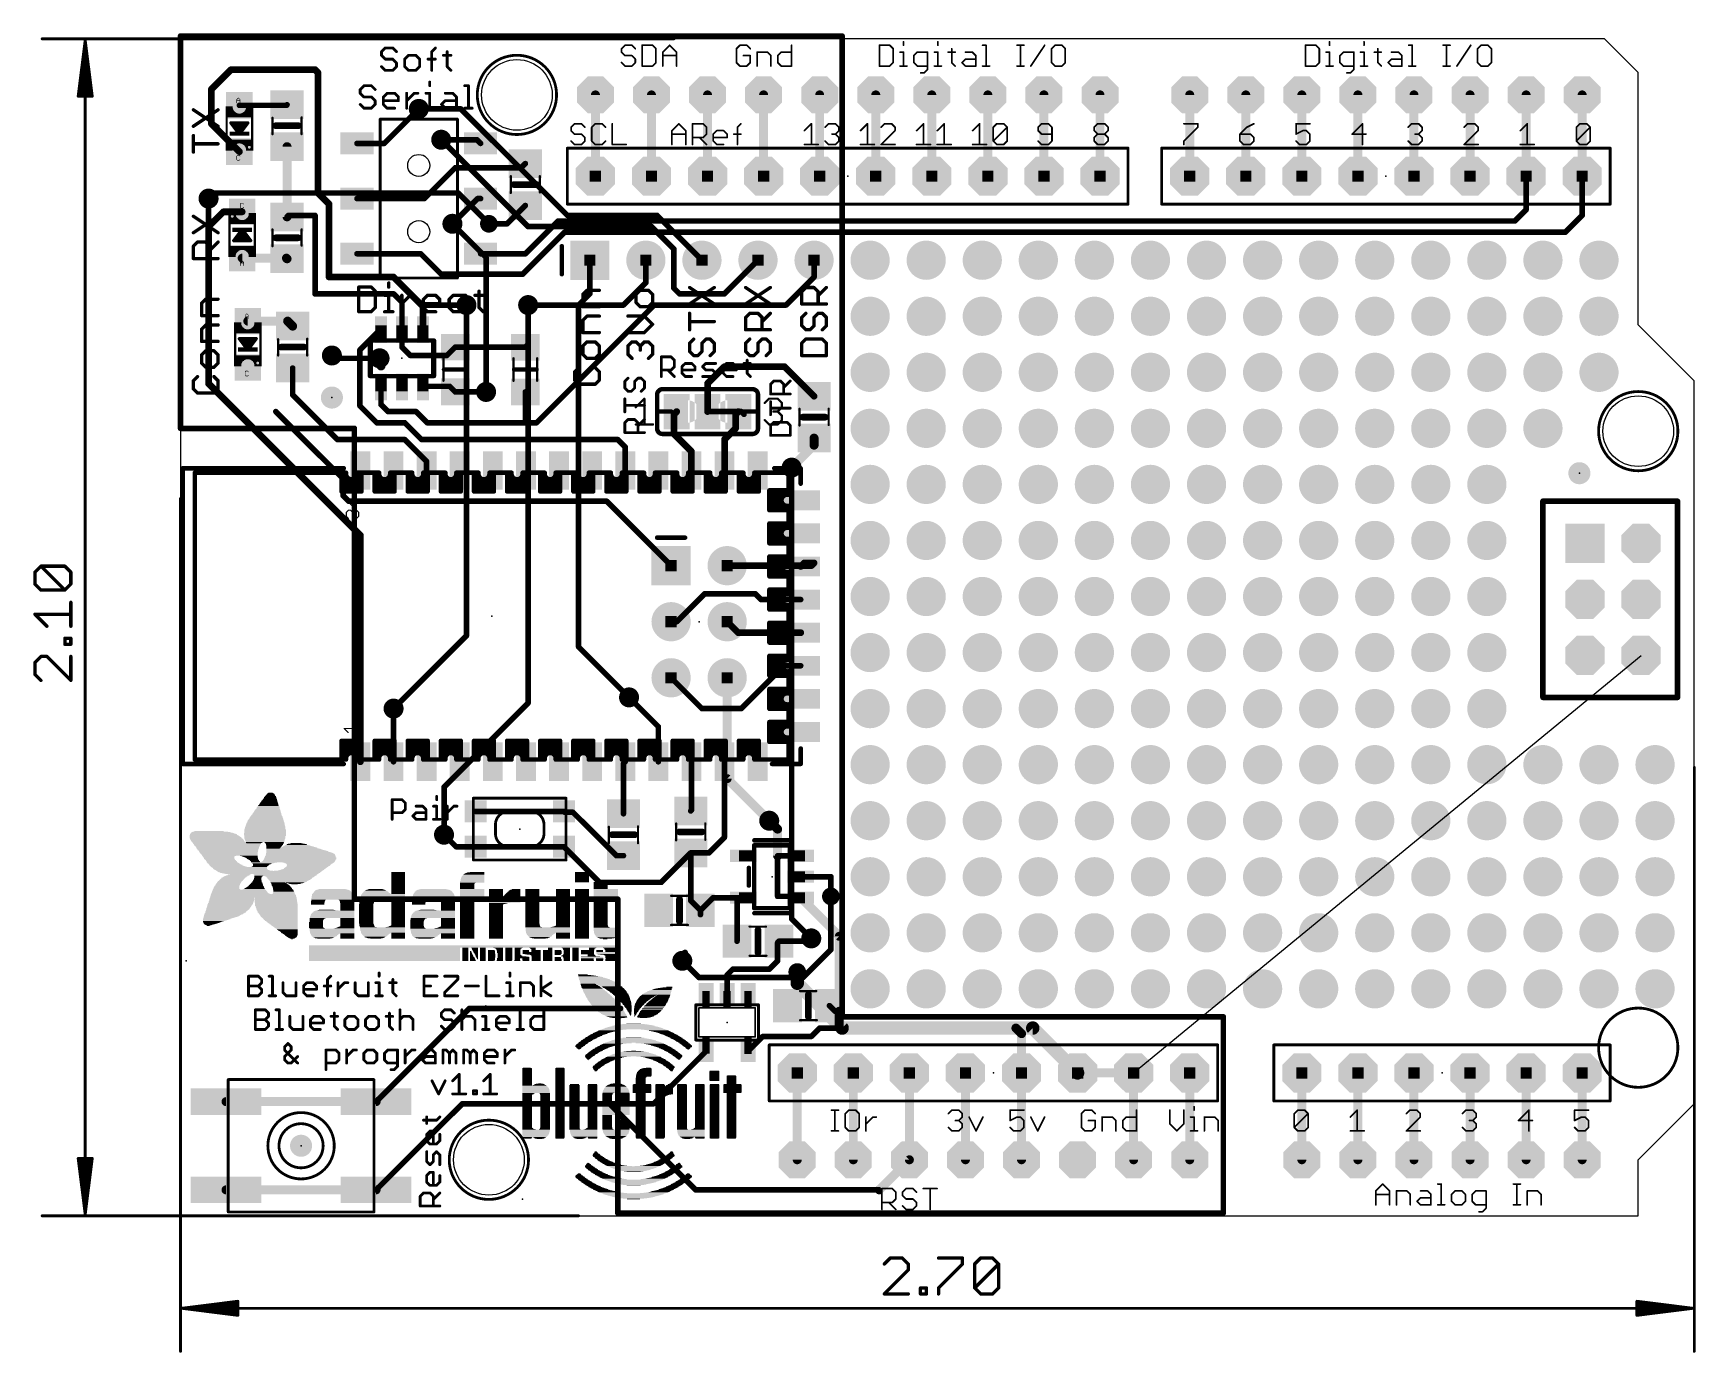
# Model space of a CAD drawing. Extents: x -6.7 to 68.6, y -6.2 to 53.6.
import ezdxf

# ---------------------------------------------------------------- set-up
doc = ezdxf.new("R2010")
doc.units = 0
for name, color, linetype in [('1', 12, 'CONTINUOUS'), ('16', 132, 'CONTINUOUS'), ('17', 110, 'CONTINUOUS'), ('18', 110, 'CONTINUOUS'), ('19', 53, 'CONTINUOUS'), ('20', 53, 'CONTINUOUS'), ('21', 40, 'CONTINUOUS'), ('23', 40, 'CONTINUOUS'), ('47', 253, 'CONTINUOUS'), ('51', 253, 'CONTINUOUS')]:
    doc.layers.add(name, color=color, linetype=linetype)

# ---------------------------------------------------------------- blocks, each defined once
blk = doc.blocks.new('RECT')
blk.add_solid([(-0.5, -0.5), (0.5, -0.5), (-0.5, 0.5), (0.5, 0.5)])
blk = doc.blocks.new('PIE')
at = {"const_width": 0.5}
blk.add_lwpolyline([(0, -0.25, 1), (0, 0.25, 1), (0, -0.25)], format="xyb", dxfattribs=at)
blk = doc.blocks.new('SQUAREP')
blk.add_solid([(-0.5, -0.5), (0.5, -0.5), (-0.5, 0.5), (0.5, 0.5)])
blk = doc.blocks.new('ROUNDP')
at = {"const_width": 0.5}
blk.add_lwpolyline([(0, -0.25, 1), (0, 0.25, 1), (0, -0.25)], format="xyb", dxfattribs=at)
blk = doc.blocks.new('OCTAGONP')
at = {"const_width": 0.5}
blk.add_lwpolyline([(-0.25, -0.1036), (-0.25, 0.1036), (-0.1036, 0.25), (0.1036, 0.25), (0.25, 0.1036), (0.25, -0.1036), (0.1036, -0.25), (-0.1036, -0.25), (-0.25, -0.1036), (-0.25, 0.1036)], dxfattribs=at)
blk = doc.blocks.new('ROUNDV')
at = {"const_width": 0.5}
blk.add_lwpolyline([(0, -0.25, 1), (0, 0.25, 1), (0, -0.25)], format="xyb", dxfattribs=at)

msp = doc.modelspace()

# ---------------------------------------------------------------- linework, layer by layer
at = {"layer": '1'}
for points, const_width in [([(0, 53.467), (0, 35.687)], 0.254), ([(29.972, 53.467), (0, 53.467)], 0.254), ([(29.972, 9.017), (29.972, 53.467)], 0.254), ([(1.397, 51.054), (2.286, 51.943)], 0.3048), ([(2.286, 51.943), (6.096, 51.943)], 0.3048), ([(6.096, 51.943), (6.223, 51.816)], 0.3048), ([(6.223, 51.816), (6.223, 46.355)], 0.3048), ([(1.397, 49.496), (1.397, 51.054)], 0.3048), ([(4.826, 50.353), (4.799, 50.326)], 0.254), ([(18.796, 50.8), (18.796, 47.117)], 0.4064), ([(21.336, 50.8), (21.336, 47.117)], 0.4064), ([(23.876, 50.8), (23.876, 47.117)], 0.4064), ([(26.416, 50.8), (26.416, 47.117)], 0.4064), ([(28.956, 50.8), (28.956, 47.117)], 0.4064), ([(31.496, 50.8), (31.496, 47.117)], 0.4064), ([(34.036, 50.8), (34.036, 47.117)], 0.4064), ([(36.576, 50.8), (36.576, 47.117)], 0.4064), ([(39.116, 50.8), (39.116, 47.117)], 0.4064), ([(41.656, 50.8), (41.656, 47.117)], 0.4064), ([(45.72, 50.8), (45.72, 47.117)], 0.4064), ([(48.26, 50.8), (48.26, 47.117)], 0.4064), ([(50.8, 50.8), (50.8, 47.117)], 0.4064), ([(53.34, 50.8), (53.34, 47.117)], 0.4064), ([(55.88, 50.8), (55.88, 47.117)], 0.4064), ([(58.42, 50.8), (58.42, 47.117)], 0.4064), ([(60.96, 50.8), (60.96, 47.117)], 0.4064), ([(63.5, 50.8), (63.5, 47.117)], 0.4064), ([(4.799, 50.326), (2.667, 50.326)], 0.254), ([(10.795, 50.165), (9.231, 48.601)], 0.254), ([(2.667, 48.226), (1.397, 49.496)], 0.3048), ([(4.826, 48.453), (4.826, 45.273)], 0.4064), ([(9.231, 48.601), (7.995, 48.601)], 0.254), ([(11.811, 48.768), (13.428, 48.768)], 0.254), ([(13.595, 48.601), (13.428, 48.768)], 0.254), ([(11.049, 46.101), (12.446, 47.498)], 0.254), ([(12.446, 47.498), (15.433, 47.498)], 0.254), ([(15.433, 47.498), (15.621, 47.686)], 0.254), ([(60.96, 47.117), (60.96, 45.593)], 0.254), ([(63.5, 47.117), (63.5, 45.339)], 0.254), ([(1.27, 46.101), (1.27, 44.831)], 0.254), ([(6.223, 46.355), (6.731, 45.847)], 0.3048), ([(6.731, 45.847), (6.731, 42.545)], 0.3048), ([(7.995, 46.101), (11.049, 46.101)], 0.254), ([(12.319, 44.958), (13.462, 46.101)], 0.254), ([(13.462, 46.101), (13.595, 46.101)], 0.254), ([(1.939, 45.5), (1.27, 44.831)], 0.3048), ([(2.794, 45.5), (1.939, 45.5)], 0.3048), ([(4.892, 45.339), (4.826, 45.273)], 0.254), ([(6.096, 45.339), (4.892, 45.339)], 0.254), ([(6.096, 41.783), (6.096, 45.339)], 0.254), ([(14.793, 44.958), (15.621, 45.786)], 0.254), ([(17.111, 45.085), (15.627, 43.601)], 0.254), ([(60.452, 45.085), (17.111, 45.085)], 0.254), ([(60.96, 45.593), (60.452, 45.085)], 0.254), ([(63.5, 45.339), (62.738, 44.577)], 0.254), ([(1.27, 44.831), (1.27, 37.719)], 0.3048), ([(13.97, 44.958), (14.793, 44.958)], 0.254), ([(15.494, 42.672), (17.399, 44.577)], 0.254), ([(62.738, 44.577), (17.399, 44.577)], 0.254), ([(7.995, 43.601), (10.882, 43.601)], 0.254), ([(10.882, 43.601), (11.811, 42.672)], 0.254), ([(15.627, 43.601), (13.595, 43.601)], 0.254), ([(2.794, 43.4), (4.799, 43.4)], 0.4064), ([(4.799, 43.4), (4.826, 43.373)], 0.4064), ([(21.082, 42.291), (21.082, 43.307)], 0.254), ([(28.702, 42.545), (28.702, 43.307)], 0.254), ([(6.731, 42.545), (9.652, 42.545)], 0.3048), ([(9.652, 42.545), (10.983, 41.214)], 0.3048), ([(11.811, 42.672), (15.494, 42.672)], 0.254), ([(20.066, 41.275), (21.082, 42.291)], 0.254), ([(27.432, 41.275), (28.702, 42.545)], 0.254), ([(9.652, 41.783), (6.096, 41.783)], 0.254), ([(10.033, 41.402), (9.652, 41.783)], 0.254), ([(10.033, 40.162), (10.033, 41.402)], 0.254), ([(3.048, 40.547), (4.853, 40.547)], 0.4064), ([(4.853, 40.547), (5.08, 40.32)], 0.4064), ([(10.983, 41.214), (10.983, 40.767)], 0.3048), ([(10.983, 40.767), (10.983, 40.162)], 0.3048), ([(12.954, 41.275), (10.983, 41.275)], 0.254), ([(10.983, 41.275), (10.983, 40.767)], 0.254), ([(15.748, 39.497), (15.748, 41.275)], 0.254), ([(15.748, 41.275), (20.066, 41.275)], 0.254), ([(16.129, 35.941), (21.463, 41.275)], 0.254), ([(21.463, 41.275), (27.432, 41.275)], 0.254), ([(8.128, 39.243), (8.89, 40.005)], 0.254), ([(8.89, 39.969), (9.083, 40.162)], 0.254), ([(8.89, 40.005), (8.89, 39.969)], 0.254), ([(10.033, 40.162), (10.033, 39.37)], 0.254), ([(8.128, 36.703), (8.128, 39.243)], 0.254), ([(10.033, 39.37), (10.414, 38.989)], 0.254), ([(12.065, 38.989), (12.446, 39.37)], 0.254), ([(12.446, 39.37), (15.621, 39.37)], 0.254), ([(15.621, 39.37), (15.748, 39.497)], 0.254), ([(5.08, 37.211), (5.08, 38.42)], 0.254), ([(6.858, 38.989), (6.604, 38.989)], 0.254), ([(10.414, 38.989), (12.065, 38.989)], 0.254), ([(23.876, 37.719), (24.638, 38.481)], 0.3048), ([(24.638, 38.481), (27.366, 38.481)], 0.3048), ([(27.366, 38.481), (28.702, 37.145)], 0.3048), ([(1.27, 37.719), (8.147, 30.842)], 0.3048), ([(9.083, 36.764), (9.083, 37.562)], 0.254), ([(11.013, 37.592), (10.983, 37.562)], 0.254), ([(12.192, 37.592), (11.013, 37.592)], 0.254), ([(12.192, 37.592), (12.446, 37.338)], 0.254), ([(23.876, 36.449), (23.876, 37.719)], 0.3048), ([(7.112, 35.179), (5.08, 37.211)], 0.254), ([(12.446, 37.338), (12.827, 37.338)], 0.254), ([(13.843, 37.338), (12.446, 37.338)], 0.254), ([(15.621, 37.338), (15.621, 35.941)], 0.254), ([(7.366, 33.401), (4.318, 36.449)], 0.254), ([(8.89, 35.941), (8.128, 36.703)], 0.254), ([(9.398, 36.449), (9.083, 36.764)], 0.254), ([(10.668, 36.449), (9.398, 36.449)], 0.254), ([(10.668, 36.449), (11.176, 35.941)], 0.254), ([(22.352, 36.322), (22.479, 36.449)], 0.3048), ([(22.352, 35.433), (22.352, 36.322)], 0.3048), ([(23.876, 36.449), (25.4, 36.449)], 0.254), ([(25.146, 36.322), (25.273, 36.449)], 0.3048), ([(25.146, 35.687), (25.146, 36.322)], 0.3048), ([(25.4, 36.449), (25.527, 36.322)], 0.254), ([(0, 35.687), (7.874, 35.687)], 0.254), ([(7.874, 35.687), (7.874, 14.351)], 0.254), ([(10.16, 35.941), (8.89, 35.941)], 0.254), ([(10.922, 35.179), (10.16, 35.941)], 0.254), ([(11.176, 35.941), (15.621, 35.941)], 0.254), ([(15.621, 35.941), (16.129, 35.941)], 0.254), ([(23.147, 34.638), (22.352, 35.433)], 0.3048), ([(24.647, 35.188), (25.146, 35.687)], 0.3048), ([(28.702, 35.245), (28.702, 34.925)], 0.4064), ([(10.16, 35.179), (7.112, 35.179)], 0.254), ([(11.147, 34.192), (10.16, 35.179)], 0.254), ([(19.812, 35.179), (10.922, 35.179)], 0.254), ([(20.147, 34.844), (19.812, 35.179)], 0.254), ([(20.147, 33.778), (20.147, 34.844)], 0.254), ([(23.147, 33.778), (23.147, 34.638)], 0.3048), ([(24.647, 33.778), (24.647, 35.188)], 0.3048), ([(28.702, 34.925), (27.686, 33.909)], 0.4064), ([(11.147, 33.778), (11.147, 34.192)], 0.254), ([(7.366, 32.639), (7.366, 33.401)], 0.254), ([(7.62, 32.385), (7.366, 32.639)], 0.254), ([(19.304, 32.385), (7.62, 32.385)], 0.254), ([(22.225, 29.464), (19.304, 32.385)], 0.254), ([(8.147, 30.842), (8.147, 20.578)], 0.3048), ([(24.765, 29.464), (28.575, 29.464)], 0.3048), ([(28.26, 29.591), (28.097, 29.428)], 0.3048), ([(28.702, 29.591), (28.26, 29.591)], 0.3048), ([(28.575, 29.464), (28.702, 29.591)], 0.3048), ([(22.479, 26.924), (23.749, 28.194)], 0.254), ([(23.749, 28.194), (26.035, 28.194)], 0.254), ([(26.035, 28.194), (26.301, 27.928)], 0.254), ([(26.301, 27.928), (28.097, 27.928)], 0.254), ([(22.225, 26.924), (22.479, 26.924)], 0.254), ([(24.765, 26.924), (25.261, 26.428)], 0.3048), ([(25.261, 26.428), (28.097, 26.428)], 0.3048), ([(25.4, 22.987), (27.341, 24.928)], 0.254), ([(27.341, 24.928), (28.097, 24.928)], 0.254), ([(22.225, 24.384), (23.622, 22.987)], 0.254), ([(21.647, 22.168), (20.32, 23.495)], 0.254), ([(9.652, 20.583), (9.652, 22.987)], 0.254), ([(23.622, 22.987), (25.4, 22.987)], 0.254), ([(21.647, 20.578), (21.647, 22.168)], 0.254), ([(9.647, 20.578), (9.652, 20.583)], 0.254), ([(20.147, 20.578), (20.066, 20.497)], 0.254), ([(20.066, 20.497), (20.066, 18.222)], 0.254), ([(23.147, 18.382), (23.147, 20.578)], 0.254), ([(24.647, 20.578), (24.638, 20.569)], 0.254), ([(24.638, 20.569), (24.638, 17.145)], 0.254), ([(17.367, 18.326), (13.367, 18.326)], 0.254), ([(17.405, 18.288), (17.367, 18.326)], 0.254), ([(17.78, 18.288), (17.405, 18.288)], 0.254), ([(19.746, 16.322), (17.78, 18.288)], 0.254), ([(23.114, 18.349), (23.147, 18.382)], 0.254), ([(26.67, 17.907), (27.051, 17.526)], 0.4064), ([(12.484, 16.726), (11.938, 17.272)], 0.254), ([(27.051, 17.526), (27.051, 16.317)], 0.4064), ([(13.367, 16.726), (12.484, 16.726)], 0.254), ([(13.367, 16.726), (17.367, 16.726)], 0.254), ([(17.367, 16.726), (18.98, 15.113)], 0.254), ([(21.778, 15.113), (23.114, 16.449)], 0.254), ([(23.114, 16.449), (23.114, 14.285)], 0.254), ([(23.942, 16.449), (23.114, 16.449)], 0.254), ([(24.638, 17.145), (23.942, 16.449)], 0.254), ([(20.066, 16.322), (19.746, 16.322)], 0.254), ([(28.0971, 16.317), (27.051, 16.317)], 0.254), ([(27.051, 16.317), (27.051, 14.478)], 0.254), ([(18.98, 15.113), (21.778, 15.113)], 0.254), ([(28.0971, 15.367), (29.464, 15.367)], 0.254), ([(29.464, 15.367), (29.464, 14.478)], 0.254), ([(7.874, 14.351), (19.812, 14.351)], 0.254), ([(19.812, 14.351), (19.812, 0.127)], 0.254), ([(23.114, 14.285), (23.556, 13.843)], 0.254), ([(23.556, 13.843), (24.13, 14.417)], 0.254), ([(24.13, 14.417), (25.4969, 14.417)], 0.254), ([(25.4969, 14.417), (25.212, 14.417)], 0.254), ([(25.212, 14.417), (25.212, 12.446)], 0.254), ([(27.051, 14.478), (28.0971, 14.478)], 0.254), ([(28.0971, 14.417), (29.845, 12.6691)], 0.4064), ([(28.0971, 14.478), (28.0971, 14.417)], 0.254), ([(23.556, 13.65), (23.556, 13.843)], 0.254), ([(29.845, 12.6691), (29.845, 9.271)], 0.4064), ([(22.733, 11.811), (22.86, 11.938)], 0.254), ([(27.051, 12.385), (27.112, 12.446)], 0.254), ([(27.051, 11.557), (27.051, 12.385)], 0.254), ([(27.112, 12.446), (28.448, 12.446)], 0.254), ([(28.448, 12.446), (28.575, 12.573)], 0.254), ([(22.733, 11.557), (22.733, 11.811)], 0.254), ([(24.765, 10.922), (25.019, 11.176)], 0.254), ([(25.019, 11.176), (26.67, 11.176)], 0.254), ([(26.67, 11.176), (27.051, 11.557)], 0.254), ([(24.765, 10.053), (24.765, 10.922)], 0.254), ([(8.861, 5.175), (13.084, 9.398)], 0.254), ([(13.084, 9.398), (19.939, 9.398)], 0.254), ([(29.398, 9.525), (29.652, 9.271)], 0.254), ([(29.652, 9.271), (29.845, 9.271)], 0.254), ([(29.845, 9.271), (29.845, 8.509)], 0.4064), ([(47.244, 9.017), (29.972, 9.017)], 0.254), ([(47.244, 0.127), (47.244, 9.017)], 0.254), ([(28.575, 8.128), (28.956, 8.509)], 0.254), ([(28.956, 8.509), (29.845, 8.509)], 0.254), ([(37.846, 8.509), (29.845, 8.509)], 0.4064), ([(38.1, 8.255), (37.846, 8.509)], 0.4064), ([(38.1, 6.477), (38.1, 8.255)], 0.4064), ([(23.815, 7.463), (21.432, 5.08)], 0.254), ([(25.715, 7.463), (26.38, 8.128)], 0.254), ([(26.38, 8.128), (28.575, 8.128)], 0.254), ([(27.94, 2.54), (27.94, 6.477)], 0.4064), ([(30.48, 2.54), (30.48, 6.477)], 0.4064), ([(33.02, 2.54), (33.02, 6.477)], 0.4064), ([(35.56, 2.54), (35.56, 6.477)], 0.4064), ([(38.1, 2.54), (38.1, 6.477)], 0.4064), ([(40.64, 6.477), (43.18, 6.477)], 0.4064), ([(43.18, 6.477), (43.18, 2.54)], 0.4064), ([(45.72, 2.54), (45.72, 6.477)], 0.4064), ([(50.8, 6.477), (50.8, 2.54)], 0.4064), ([(53.34, 6.477), (53.34, 2.54)], 0.4064), ([(55.88, 6.477), (55.88, 2.54)], 0.4064), ([(58.42, 6.477), (58.42, 2.54)], 0.4064), ([(60.96, 6.477), (60.96, 2.54)], 0.4064), ([(63.5, 2.54), (63.5, 6.477)], 0.4064), ([(2.061, 5.175), (8.861, 5.175)], 0.4064), ([(8.861, 1.175), (12.766, 5.08)], 0.254), ([(19.431, 5.08), (12.766, 5.08)], 0.254), ([(23.336, 1.175), (19.431, 5.08)], 0.254), ([(21.432, 5.08), (19.431, 5.08)], 0.254), ([(31.655, 1.175), (33.02, 2.54)], 0.4064), ([(2.061, 1.175), (8.861, 1.175)], 0.4064), ([(23.336, 1.175), (31.655, 1.175)], 0.254), ([(19.812, 0.127), (47.244, 0.127)], 0.254)]:
    msp.add_lwpolyline(points, dxfattribs=dict(at, const_width=const_width))
for points, const_width in [([(0.0635, 53.467, 1), (-0.0635, 53.467)], 0.127), ([(0, 53.5305, 1), (0, 53.4035)], 0.127), ([(30.0355, 53.467, 1), (29.9085, 53.467)], 0.127), ([(29.972, 53.4035, 1), (29.972, 53.5305)], 0.127), ([(2.286, 52.0192, 1), (2.286, 51.8668)], 0.1524), ([(2.3399, 51.8891, 1), (2.2321, 51.9969)], 0.1524), ([(6.1499, 51.9969, 1), (6.0421, 51.8891)], 0.1524), ([(6.096, 51.8668, 1), (6.096, 52.0192)], 0.1524), ([(6.2992, 51.816, 1), (6.1468, 51.816)], 0.1524), ([(6.1691, 51.7621, 1), (6.2769, 51.8699)], 0.1524), ([(1.4732, 51.054, 1), (1.3208, 51.054)], 0.1524), ([(1.3431, 51.1079, 1), (1.4509, 51.0001)], 0.1524), ([(4.8709, 50.3081, 1), (4.7811, 50.3979)], 0.127), ([(18.8976, 50.8, 1), (18.6944, 50.8)], 0.2032), ([(21.4376, 50.8, 1), (21.2344, 50.8)], 0.2032), ([(23.9776, 50.8, 1), (23.7744, 50.8)], 0.2032), ([(26.5176, 50.8, 1), (26.3144, 50.8)], 0.2032), ([(29.0576, 50.8, 1), (28.8544, 50.8)], 0.2032), ([(31.5976, 50.8, 1), (31.3944, 50.8)], 0.2032), ([(34.1376, 50.8, 1), (33.9344, 50.8)], 0.2032), ([(36.6776, 50.8, 1), (36.4744, 50.8)], 0.2032), ([(39.2176, 50.8, 1), (39.0144, 50.8)], 0.2032), ([(41.7576, 50.8, 1), (41.5544, 50.8)], 0.2032), ([(45.8216, 50.8, 1), (45.6184, 50.8)], 0.2032), ([(48.3616, 50.8, 1), (48.1584, 50.8)], 0.2032), ([(50.9016, 50.8, 1), (50.6984, 50.8)], 0.2032), ([(53.4416, 50.8, 1), (53.2384, 50.8)], 0.2032), ([(55.9816, 50.8, 1), (55.7784, 50.8)], 0.2032), ([(58.5216, 50.8, 1), (58.3184, 50.8)], 0.2032), ([(61.0616, 50.8, 1), (60.8584, 50.8)], 0.2032), ([(63.6016, 50.8, 1), (63.3984, 50.8)], 0.2032), ([(2.667, 50.3895, 1), (2.667, 50.2625)], 0.127), ([(4.7541, 50.3709, 1), (4.8439, 50.2811)], 0.127), ([(4.799, 50.2625, 1), (4.799, 50.3895)], 0.127), ([(10.8399, 50.1201, 1), (10.7501, 50.2099)], 0.127), ([(1.4509, 49.5499, 1), (1.3431, 49.4421)], 0.1524), ([(1.3208, 49.496, 1), (1.4732, 49.496)], 0.1524), ([(2.6131, 48.1721, 1), (2.7209, 48.2799)], 0.1524), ([(4.9276, 48.453, 1), (4.7244, 48.453)], 0.2032), ([(7.995, 48.6645, 1), (7.995, 48.5375)], 0.127), ([(9.1861, 48.6459, 1), (9.2759, 48.5561)], 0.127), ([(9.231, 48.5375, 1), (9.231, 48.6645)], 0.127), ([(11.811, 48.8315, 1), (11.811, 48.7045)], 0.127), ([(13.4729, 48.8129, 1), (13.3831, 48.7231)], 0.127), ([(13.428, 48.7045, 1), (13.428, 48.8315)], 0.127), ([(13.5501, 48.5561, 1), (13.6399, 48.6459)], 0.127), ([(12.446, 47.5615, 1), (12.446, 47.4345)], 0.127), ([(12.4909, 47.4531, 1), (12.4011, 47.5429)], 0.127), ([(15.3881, 47.5429, 1), (15.4779, 47.4531)], 0.127), ([(15.433, 47.4345, 1), (15.433, 47.5615)], 0.127), ([(15.6659, 47.6411, 1), (15.5761, 47.7309)], 0.127), ([(18.6944, 47.117, 1), (18.8976, 47.117)], 0.2032), ([(21.2344, 47.117, 1), (21.4376, 47.117)], 0.2032), ([(23.7744, 47.117, 1), (23.9776, 47.117)], 0.2032), ([(26.3144, 47.117, 1), (26.5176, 47.117)], 0.2032), ([(28.8544, 47.117, 1), (29.0576, 47.117)], 0.2032), ([(31.3944, 47.117, 1), (31.5976, 47.117)], 0.2032), ([(33.9344, 47.117, 1), (34.1376, 47.117)], 0.2032), ([(36.4744, 47.117, 1), (36.6776, 47.117)], 0.2032), ([(39.0144, 47.117, 1), (39.2176, 47.117)], 0.2032), ([(41.5544, 47.117, 1), (41.7576, 47.117)], 0.2032), ([(45.6184, 47.117, 1), (45.8216, 47.117)], 0.2032), ([(48.1584, 47.117, 1), (48.3616, 47.117)], 0.2032), ([(50.6984, 47.117, 1), (50.9016, 47.117)], 0.2032), ([(53.2384, 47.117, 1), (53.4416, 47.117)], 0.2032), ([(55.7784, 47.117, 1), (55.9816, 47.117)], 0.2032), ([(58.3184, 47.117, 1), (58.5216, 47.117)], 0.2032), ([(60.8584, 47.117, 1), (61.0616, 47.117)], 0.2032), ([(61.0235, 47.117, 1), (60.8965, 47.117)], 0.127), ([(63.3984, 47.117, 1), (63.6016, 47.117)], 0.2032), ([(63.5635, 47.117, 1), (63.4365, 47.117)], 0.127), ([(1.3335, 46.101, 1), (1.2065, 46.101)], 0.127), ([(6.2769, 46.4089, 1), (6.1691, 46.3011)], 0.1524), ([(6.1468, 46.355, 1), (6.2992, 46.355)], 0.1524), ([(6.8072, 45.847, 1), (6.6548, 45.847)], 0.1524), ([(6.6771, 45.7931, 1), (6.7849, 45.9009)], 0.1524), ([(7.995, 46.1645, 1), (7.995, 46.0375)], 0.127), ([(11.0041, 46.1459, 1), (11.0939, 46.0561)], 0.127), ([(11.049, 46.0375, 1), (11.049, 46.1645)], 0.127), ([(13.462, 46.1645, 1), (13.462, 46.0375)], 0.127), ([(13.5069, 46.0561, 1), (13.4171, 46.1459)], 0.127), ([(13.595, 46.0375, 1), (13.595, 46.1645)], 0.127), ([(1.939, 45.5762, 1), (1.939, 45.4238)], 0.1524), ([(1.9929, 45.4461, 1), (1.8851, 45.5539)], 0.1524), ([(2.794, 45.4238, 1), (2.794, 45.5762)], 0.1524), ([(4.7244, 45.273, 1), (4.9276, 45.273)], 0.2032), ([(4.7811, 45.3179, 1), (4.8709, 45.2281)], 0.127), ([(4.892, 45.4025, 1), (4.892, 45.2755)], 0.127), ([(4.9369, 45.2941, 1), (4.8471, 45.3839)], 0.127), ([(6.1595, 45.339, 1), (6.0325, 45.339)], 0.127), ([(6.096, 45.2755, 1), (6.096, 45.4025)], 0.127), ([(15.6659, 45.7411, 1), (15.5761, 45.8309)], 0.127), ([(17.111, 45.1485, 1), (17.111, 45.0215)], 0.127), ([(17.1559, 45.0401, 1), (17.0661, 45.1299)], 0.127), ([(60.4071, 45.1299, 1), (60.4969, 45.0401)], 0.127), ([(60.452, 45.0215, 1), (60.452, 45.1485)], 0.127), ([(60.8965, 45.593, 1), (61.0235, 45.593)], 0.127), ([(61.0049, 45.5481, 1), (60.9151, 45.6379)], 0.127), ([(63.4365, 45.339, 1), (63.5635, 45.339)], 0.127), ([(63.5449, 45.2941, 1), (63.4551, 45.3839)], 0.127), ([(1.3462, 44.831, 1), (1.1938, 44.831)], 0.1524), ([(1.2161, 44.8849, 1), (1.3239, 44.7771)], 0.1524), ([(1.2065, 44.831, 1), (1.3335, 44.831)], 0.127), ([(12.2741, 45.0029, 1), (12.3639, 44.9131)], 0.127), ([(13.97, 45.0215, 1), (13.97, 44.8945)], 0.127), ([(14.7481, 45.0029, 1), (14.8379, 44.9131)], 0.127), ([(14.793, 44.8945, 1), (14.793, 45.0215)], 0.127), ([(17.399, 44.6405, 1), (17.399, 44.5135)], 0.127), ([(17.4439, 44.5321, 1), (17.3541, 44.6219)], 0.127), ([(62.6931, 44.6219, 1), (62.7829, 44.5321)], 0.127), ([(62.738, 44.5135, 1), (62.738, 44.6405)], 0.127), ([(7.995, 43.6645, 1), (7.995, 43.5375)], 0.127), ([(10.9269, 43.6459, 1), (10.8371, 43.5561)], 0.127), ([(10.882, 43.5375, 1), (10.882, 43.6645)], 0.127), ([(13.595, 43.6645, 1), (13.595, 43.5375)], 0.127), ([(15.5821, 43.6459, 1), (15.6719, 43.5561)], 0.127), ([(15.627, 43.5375, 1), (15.627, 43.6645)], 0.127), ([(2.794, 43.5016, 1), (2.794, 43.2984)], 0.2032), ([(4.8708, 43.4718, 1), (4.7272, 43.3282)], 0.2032), ([(4.7542, 43.3012, 1), (4.8978, 43.4448)], 0.2032), ([(4.799, 43.2984, 1), (4.799, 43.5016)], 0.2032), ([(21.1455, 43.307, 1), (21.0185, 43.307)], 0.127), ([(28.7655, 43.307, 1), (28.6385, 43.307)], 0.127), ([(6.731, 42.6212, 1), (6.731, 42.4688)], 0.1524), ([(6.6548, 42.545, 1), (6.8072, 42.545)], 0.1524), ([(9.7059, 42.5989, 1), (9.5981, 42.4911)], 0.1524), ([(9.652, 42.4688, 1), (9.652, 42.6212)], 0.1524), ([(11.811, 42.7355, 1), (11.811, 42.6085)], 0.127), ([(11.7661, 42.6271, 1), (11.8559, 42.7169)], 0.127), ([(15.4491, 42.7169, 1), (15.5389, 42.6271)], 0.127), ([(15.494, 42.6085, 1), (15.494, 42.7355)], 0.127), ([(21.0185, 42.291, 1), (21.1455, 42.291)], 0.127), ([(21.1269, 42.2461, 1), (21.0371, 42.3359)], 0.127), ([(28.6385, 42.545, 1), (28.7655, 42.545)], 0.127), ([(28.7469, 42.5001, 1), (28.6571, 42.5899)], 0.127), ([(6.096, 41.8465, 1), (6.096, 41.7195)], 0.127), ([(6.0325, 41.783, 1), (6.1595, 41.783)], 0.127), ([(9.6969, 41.8279, 1), (9.6071, 41.7381)], 0.127), ([(9.652, 41.7195, 1), (9.652, 41.8465)], 0.127), ([(10.0965, 41.402, 1), (9.9695, 41.402)], 0.127), ([(9.9881, 41.3571, 1), (10.0779, 41.4469)], 0.127), ([(3.048, 40.6486, 1), (3.048, 40.4454)], 0.2032), ([(4.9248, 40.6188, 1), (4.7812, 40.4752)], 0.2032), ([(4.853, 40.4454, 1), (4.853, 40.6486)], 0.2032), ([(11.0592, 41.214, 1), (10.9068, 41.214)], 0.1524), ([(11.0592, 40.767, 1), (10.9068, 40.767)], 0.1524), ([(10.9068, 40.767, 1), (11.0592, 40.767)], 0.1524), ([(10.9291, 41.1601, 1), (11.0369, 41.2679)], 0.1524), ([(10.983, 41.3385, 1), (10.983, 41.2115)], 0.127), ([(11.0465, 41.275, 1), (10.9195, 41.275)], 0.127), ([(10.9195, 40.767, 1), (11.0465, 40.767)], 0.127), ([(12.954, 41.2115, 1), (12.954, 41.3385)], 0.127), ([(15.8115, 41.275, 1), (15.6845, 41.275)], 0.127), ([(15.748, 41.3385, 1), (15.748, 41.2115)], 0.127), ([(20.0211, 41.3199, 1), (20.1109, 41.2301)], 0.127), ([(20.066, 41.2115, 1), (20.066, 41.3385)], 0.127), ([(21.463, 41.3385, 1), (21.463, 41.2115)], 0.127), ([(21.5079, 41.2301, 1), (21.4181, 41.3199)], 0.127), ([(27.3871, 41.3199, 1), (27.4769, 41.2301)], 0.127), ([(27.432, 41.2115, 1), (27.432, 41.3385)], 0.127), ([(5.0082, 40.2482, 1), (5.1518, 40.3918)], 0.2032), ([(8.9535, 40.005, 1), (8.8265, 40.005)], 0.127), ([(8.8451, 40.0139, 1), (8.9349, 39.9241)], 0.127), ([(8.8265, 39.969, 1), (8.9535, 39.969)], 0.127), ([(8.9349, 39.9601, 1), (8.8451, 40.0499)], 0.127), ([(9.1279, 40.1171, 1), (9.0381, 40.2069)], 0.127), ([(10.0965, 40.162, 1), (9.9695, 40.162)], 0.127), ([(9.9695, 40.162, 1), (10.0965, 40.162)], 0.127), ([(10.9068, 40.162, 1), (11.0592, 40.162)], 0.1524), ([(8.1915, 39.243, 1), (8.0645, 39.243)], 0.127), ([(8.0831, 39.2879, 1), (8.1729, 39.1981)], 0.127), ([(10.0779, 39.4149, 1), (9.9881, 39.3251)], 0.127), ([(9.9695, 39.37, 1), (10.0965, 39.37)], 0.127), ([(12.446, 39.4335, 1), (12.446, 39.3065)], 0.127), ([(12.4909, 39.3251, 1), (12.4011, 39.4149)], 0.127), ([(15.5761, 39.4149, 1), (15.6659, 39.3251)], 0.127), ([(15.621, 39.3065, 1), (15.621, 39.4335)], 0.127), ([(15.6845, 39.497, 1), (15.8115, 39.497)], 0.127), ([(15.7929, 39.4521, 1), (15.7031, 39.5419)], 0.127), ([(5.1435, 38.42, 1), (5.0165, 38.42)], 0.127), ([(6.604, 39.0525, 1), (6.604, 38.9255)], 0.127), ([(6.858, 38.9255, 1), (6.858, 39.0525)], 0.127), ([(10.414, 39.0525, 1), (10.414, 38.9255)], 0.127), ([(10.3691, 38.9441, 1), (10.4589, 39.0339)], 0.127), ([(12.0201, 39.0339, 1), (12.1099, 38.9441)], 0.127), ([(12.065, 38.9255, 1), (12.065, 39.0525)], 0.127), ([(24.638, 38.5572, 1), (24.638, 38.4048)], 0.1524), ([(24.6919, 38.4271, 1), (24.5841, 38.5349)], 0.1524), ([(27.4199, 38.5349, 1), (27.3121, 38.4271)], 0.1524), ([(27.366, 38.4048, 1), (27.366, 38.5572)], 0.1524), ([(1.3239, 37.7729, 1), (1.2161, 37.6651)], 0.1524), ([(1.1938, 37.719, 1), (1.3462, 37.719)], 0.1524), ([(9.1465, 37.562, 1), (9.0195, 37.562)], 0.127), ([(10.9381, 37.6069, 1), (11.0279, 37.5171)], 0.127), ([(11.013, 37.6555, 1), (11.013, 37.5285)], 0.127), ([(11.0579, 37.5471, 1), (10.9681, 37.6369)], 0.127), ([(12.2369, 37.6369, 1), (12.1471, 37.5471)], 0.127), ([(12.192, 37.5285, 1), (12.192, 37.6555)], 0.127), ([(23.9522, 37.719, 1), (23.7998, 37.719)], 0.1524), ([(23.8221, 37.7729, 1), (23.9299, 37.6651)], 0.1524), ([(5.1249, 37.2559, 1), (5.0351, 37.1661)], 0.127), ([(5.0165, 37.211, 1), (5.1435, 37.211)], 0.127), ([(12.446, 37.4015, 1), (12.446, 37.2745)], 0.127), ([(12.446, 37.4015, 1), (12.446, 37.2745)], 0.127), ([(12.4011, 37.2931, 1), (12.4909, 37.3829)], 0.127), ([(12.827, 37.2745, 1), (12.827, 37.4015)], 0.127), ([(13.843, 37.2745, 1), (13.843, 37.4015)], 0.127), ([(15.6845, 37.338, 1), (15.5575, 37.338)], 0.127), ([(28.6481, 37.0911, 1), (28.7559, 37.1989)], 0.1524), ([(4.3629, 36.4939, 1), (4.2731, 36.4041)], 0.127), ([(8.1729, 36.7479, 1), (8.0831, 36.6581)], 0.127), ([(8.0645, 36.703, 1), (8.1915, 36.703)], 0.127), ([(9.1279, 36.8089, 1), (9.0381, 36.7191)], 0.127), ([(9.0195, 36.764, 1), (9.1465, 36.764)], 0.127), ([(9.398, 36.5125, 1), (9.398, 36.3855)], 0.127), ([(9.3531, 36.4041, 1), (9.4429, 36.4939)], 0.127), ([(10.7129, 36.4939, 1), (10.6231, 36.4041)], 0.127), ([(10.668, 36.3855, 1), (10.668, 36.5125)], 0.127), ([(22.4282, 36.322, 1), (22.2758, 36.322)], 0.1524), ([(22.2981, 36.3759, 1), (22.4059, 36.2681)], 0.1524), ([(22.5329, 36.3951, 1), (22.4251, 36.5029)], 0.1524), ([(23.7998, 36.449, 1), (23.9522, 36.449)], 0.1524), ([(23.876, 36.5125, 1), (23.876, 36.3855)], 0.127), ([(25.2222, 36.322, 1), (25.0698, 36.322)], 0.1524), ([(25.0921, 36.3759, 1), (25.1999, 36.2681)], 0.1524), ([(25.3269, 36.3951, 1), (25.2191, 36.5029)], 0.1524), ([(25.4449, 36.4939, 1), (25.3551, 36.4041)], 0.127), ([(25.4, 36.3855, 1), (25.4, 36.5125)], 0.127), ([(25.4821, 36.2771, 1), (25.5719, 36.3669)], 0.127), ([(0, 35.7505, 1), (0, 35.6235)], 0.127), ([(-0.0635, 35.687, 1), (0.0635, 35.687)], 0.127), ([(7.9375, 35.687, 1), (7.8105, 35.687)], 0.127), ([(7.874, 35.6235, 1), (7.874, 35.7505)], 0.127), ([(8.89, 36.0045, 1), (8.89, 35.8775)], 0.127), ([(8.8451, 35.8961, 1), (8.9349, 35.9859)], 0.127), ([(10.2049, 35.9859, 1), (10.1151, 35.8961)], 0.127), ([(10.16, 35.8775, 1), (10.16, 36.0045)], 0.127), ([(11.176, 36.0045, 1), (11.176, 35.8775)], 0.127), ([(11.1311, 35.8961, 1), (11.2209, 35.9859)], 0.127), ([(15.621, 36.0045, 1), (15.621, 35.8775)], 0.127), ([(15.5575, 35.941, 1), (15.6845, 35.941)], 0.127), ([(15.621, 35.8775, 1), (15.621, 36.0045)], 0.127), ([(16.0841, 35.9859, 1), (16.1739, 35.8961)], 0.127), ([(16.129, 35.8775, 1), (16.129, 36.0045)], 0.127), ([(22.4059, 35.4869, 1), (22.2981, 35.3791)], 0.1524), ([(22.2758, 35.433, 1), (22.4282, 35.433)], 0.1524), ([(25.0698, 35.687, 1), (25.2222, 35.687)], 0.1524), ([(25.1999, 35.6331, 1), (25.0921, 35.7409)], 0.1524), ([(28.8036, 35.245, 1), (28.6004, 35.245)], 0.2032), ([(7.112, 35.2425, 1), (7.112, 35.1155)], 0.127), ([(7.0671, 35.1341, 1), (7.1569, 35.2239)], 0.127), ([(10.2049, 35.2239, 1), (10.1151, 35.1341)], 0.127), ([(10.16, 35.1155, 1), (10.16, 35.2425)], 0.127), ([(10.922, 35.2425, 1), (10.922, 35.1155)], 0.127), ([(10.8771, 35.1341, 1), (10.9669, 35.2239)], 0.127), ([(19.8569, 35.2239, 1), (19.7671, 35.1341)], 0.127), ([(19.812, 35.1155, 1), (19.812, 35.2425)], 0.127), ([(20.2105, 34.844, 1), (20.0835, 34.844)], 0.127), ([(20.1021, 34.7991, 1), (20.1919, 34.8889)], 0.127), ([(23.2232, 34.638, 1), (23.0708, 34.638)], 0.1524), ([(23.0931, 34.5841, 1), (23.2009, 34.6919)], 0.1524), ([(24.7232, 35.188, 1), (24.5708, 35.188)], 0.1524), ([(24.5931, 35.2419, 1), (24.7009, 35.1341)], 0.1524), ([(28.6004, 34.925, 1), (28.8036, 34.925)], 0.2032), ([(28.7738, 34.8532, 1), (28.6302, 34.9968)], 0.2032), ([(11.2105, 34.192, 1), (11.0835, 34.192)], 0.127), ([(11.1021, 34.1471, 1), (11.1919, 34.2369)], 0.127), ([(27.6142, 33.9808, 1), (27.7578, 33.8372)], 0.2032), ([(7.4295, 33.401, 1), (7.3025, 33.401)], 0.127), ([(7.3211, 33.3561, 1), (7.4109, 33.4459)], 0.127), ([(11.0835, 33.778, 1), (11.2105, 33.778)], 0.127), ([(20.0835, 33.778, 1), (20.2105, 33.778)], 0.127), ([(23.0708, 33.778, 1), (23.2232, 33.778)], 0.1524), ([(24.5708, 33.778, 1), (24.7232, 33.778)], 0.1524), ([(7.4109, 32.6839, 1), (7.3211, 32.5941)], 0.127), ([(7.3025, 32.639, 1), (7.4295, 32.639)], 0.127), ([(7.62, 32.4485, 1), (7.62, 32.3215)], 0.127), ([(7.5751, 32.3401, 1), (7.6649, 32.4299)], 0.127), ([(19.3489, 32.4299, 1), (19.2591, 32.3401)], 0.127), ([(19.304, 32.3215, 1), (19.304, 32.4485)], 0.127), ([(8.2232, 30.842, 1), (8.0708, 30.842)], 0.1524), ([(8.0931, 30.7881, 1), (8.2009, 30.8959)], 0.1524), ([(22.1801, 29.4191, 1), (22.2699, 29.5089)], 0.127), ([(24.765, 29.5402, 1), (24.765, 29.3878)], 0.1524), ([(28.0431, 29.4819, 1), (28.1509, 29.3741)], 0.1524), ([(28.26, 29.6672, 1), (28.26, 29.5148)], 0.1524), ([(28.3139, 29.5371, 1), (28.2061, 29.6449)], 0.1524), ([(28.5211, 29.5179, 1), (28.6289, 29.4101)], 0.1524), ([(28.575, 29.3878, 1), (28.575, 29.5402)], 0.1524), ([(28.7559, 29.5371, 1), (28.6481, 29.6449)], 0.1524), ([(28.702, 29.5148, 1), (28.702, 29.6672)], 0.1524), ([(23.749, 28.2575, 1), (23.749, 28.1305)], 0.127), ([(23.7939, 28.1491, 1), (23.7041, 28.2389)], 0.127), ([(26.0799, 28.2389, 1), (25.9901, 28.1491)], 0.127), ([(26.035, 28.1305, 1), (26.035, 28.2575)], 0.127), ([(26.301, 27.9915, 1), (26.301, 27.8645)], 0.127), ([(26.2561, 27.8831, 1), (26.3459, 27.9729)], 0.127), ([(28.097, 27.8645, 1), (28.097, 27.9915)], 0.127), ([(22.225, 26.9875, 1), (22.225, 26.8605)], 0.127), ([(22.4341, 26.9689, 1), (22.5239, 26.8791)], 0.127), ([(22.479, 26.8605, 1), (22.479, 26.9875)], 0.127), ([(24.8189, 26.9779, 1), (24.7111, 26.8701)], 0.1524), ([(25.261, 26.5042, 1), (25.261, 26.3518)], 0.1524), ([(25.2071, 26.3741, 1), (25.3149, 26.4819)], 0.1524), ([(28.097, 26.3518, 1), (28.097, 26.5042)], 0.1524), ([(27.341, 24.9915, 1), (27.341, 24.8645)], 0.127), ([(27.3859, 24.8831, 1), (27.2961, 24.9729)], 0.127), ([(28.097, 24.8645, 1), (28.097, 24.9915)], 0.127), ([(22.2699, 24.4289, 1), (22.1801, 24.3391)], 0.127), ([(20.3649, 23.5399, 1), (20.2751, 23.4501)], 0.127), ([(9.7155, 22.987, 1), (9.5885, 22.987)], 0.127), ([(23.622, 23.0505, 1), (23.622, 22.9235)], 0.127), ([(23.5771, 22.9421, 1), (23.6669, 23.0319)], 0.127), ([(25.3551, 23.0319, 1), (25.4449, 22.9421)], 0.127), ([(25.4, 22.9235, 1), (25.4, 23.0505)], 0.127), ([(21.7105, 22.168, 1), (21.5835, 22.168)], 0.127), ([(21.6021, 22.1231, 1), (21.6919, 22.2129)], 0.127), ([(8.0708, 20.578, 1), (8.2232, 20.578)], 0.1524), ([(9.6021, 20.6229, 1), (9.6919, 20.5331)], 0.127), ([(9.5885, 20.583, 1), (9.7155, 20.583)], 0.127), ([(9.6969, 20.5381, 1), (9.6071, 20.6279)], 0.127), ([(20.1295, 20.497, 1), (20.0025, 20.497)], 0.127), ([(20.0211, 20.5419, 1), (20.1109, 20.4521)], 0.127), ([(20.1919, 20.5331, 1), (20.1021, 20.6229)], 0.127), ([(21.5835, 20.578, 1), (21.7105, 20.578)], 0.127), ([(23.2105, 20.578, 1), (23.0835, 20.578)], 0.127), ([(24.7015, 20.569, 1), (24.5745, 20.569)], 0.127), ([(24.5931, 20.6139, 1), (24.6829, 20.5241)], 0.127), ([(24.6919, 20.5331, 1), (24.6021, 20.6229)], 0.127), ([(13.367, 18.3895, 1), (13.367, 18.2625)], 0.127), ([(17.4119, 18.3709, 1), (17.3221, 18.2811)], 0.127), ([(17.405, 18.3515, 1), (17.405, 18.2245)], 0.127), ([(17.3601, 18.2431, 1), (17.4499, 18.3329)], 0.127), ([(17.367, 18.2625, 1), (17.367, 18.3895)], 0.127), ([(17.8249, 18.3329, 1), (17.7351, 18.2431)], 0.127), ([(17.78, 18.2245, 1), (17.78, 18.3515)], 0.127), ([(20.0025, 18.222, 1), (20.1295, 18.222)], 0.127), ([(23.0691, 18.3939, 1), (23.1589, 18.3041)], 0.127), ([(23.0835, 18.382, 1), (23.2105, 18.382)], 0.127), ([(23.1919, 18.3371, 1), (23.1021, 18.4269)], 0.127), ([(26.7418, 17.9788, 1), (26.5982, 17.8352)], 0.2032), ([(11.9829, 17.3169, 1), (11.8931, 17.2271)], 0.127), ([(27.1526, 17.526, 1), (26.9494, 17.526)], 0.2032), ([(26.9792, 17.4542, 1), (27.1228, 17.5978)], 0.2032), ([(12.484, 16.7895, 1), (12.484, 16.6625)], 0.127), ([(12.4391, 16.6811, 1), (12.5289, 16.7709)], 0.127), ([(13.367, 16.7895, 1), (13.367, 16.6625)], 0.127), ([(13.367, 16.6625, 1), (13.367, 16.7895)], 0.127), ([(17.4119, 16.7709, 1), (17.3221, 16.6811)], 0.127), ([(17.367, 16.6625, 1), (17.367, 16.7895)], 0.127), ([(23.1775, 16.449, 1), (23.0505, 16.449)], 0.127), ([(23.114, 16.5125, 1), (23.114, 16.3855)], 0.127), ([(23.1589, 16.4041, 1), (23.0691, 16.4939)], 0.127), ([(23.942, 16.3855, 1), (23.942, 16.5125)], 0.127), ([(24.5745, 17.145, 1), (24.7015, 17.145)], 0.127), ([(24.6829, 17.1001, 1), (24.5931, 17.1899)], 0.127), ([(19.746, 16.3855, 1), (19.746, 16.2585)], 0.127), ([(19.7011, 16.2771, 1), (19.7909, 16.3669)], 0.127), ([(20.066, 16.2585, 1), (20.066, 16.3855)], 0.127), ([(23.8971, 16.4939, 1), (23.9869, 16.4041)], 0.127), ([(26.9494, 16.317, 1), (27.1526, 16.317)], 0.2032), ([(27.051, 16.3805, 1), (27.051, 16.2535)], 0.127), ([(27.1145, 16.317, 1), (26.9875, 16.317)], 0.127), ([(28.0971, 16.2535, 1), (28.0971, 16.3805)], 0.127), ([(18.98, 15.1765, 1), (18.98, 15.0495)], 0.127), ([(18.9351, 15.0681, 1), (19.0249, 15.1579)], 0.127), ([(21.7331, 15.1579, 1), (21.8229, 15.0681)], 0.127), ([(21.778, 15.0495, 1), (21.778, 15.1765)], 0.127), ([(28.0971, 15.4305, 1), (28.0971, 15.3035)], 0.127), ([(29.5275, 15.367, 1), (29.4005, 15.367)], 0.127), ([(29.464, 15.3035, 1), (29.464, 15.4305)], 0.127), ([(7.874, 14.4145, 1), (7.874, 14.2875)], 0.127), ([(7.8105, 14.351, 1), (7.9375, 14.351)], 0.127), ([(19.8755, 14.351, 1), (19.7485, 14.351)], 0.127), ([(19.812, 14.2875, 1), (19.812, 14.4145)], 0.127), ([(23.1589, 14.3299, 1), (23.0691, 14.2401)], 0.127), ([(23.0505, 14.285, 1), (23.1775, 14.285)], 0.127), ([(24.13, 14.4805, 1), (24.13, 14.3535)], 0.127), ([(24.1749, 14.3721, 1), (24.0851, 14.4619)], 0.127), ([(25.212, 14.4805, 1), (25.212, 14.3535)], 0.127), ([(25.2755, 14.417, 1), (25.1485, 14.417)], 0.127), ([(25.4969, 14.3535, 1), (25.4969, 14.4805)], 0.127), ([(25.4969, 14.3535, 1), (25.4969, 14.4805)], 0.127), ([(27.051, 14.5415, 1), (27.051, 14.4145)], 0.127), ([(26.9875, 14.478, 1), (27.1145, 14.478)], 0.127), ([(28.1689, 14.4888, 1), (28.0253, 14.3452)], 0.2032), ([(28.1606, 14.478, 1), (28.0336, 14.478)], 0.127), ([(28.0336, 14.417, 1), (28.1606, 14.417)], 0.127), ([(28.0971, 14.4145, 1), (28.0971, 14.5415)], 0.127), ([(29.4005, 14.478, 1), (29.5275, 14.478)], 0.127), ([(23.6195, 13.843, 1), (23.4925, 13.843)], 0.127), ([(23.5111, 13.8879, 1), (23.6009, 13.7981)], 0.127), ([(23.4925, 13.65, 1), (23.6195, 13.65)], 0.127), ([(23.5111, 13.7981, 1), (23.6009, 13.8879)], 0.127), ([(29.9466, 12.6691, 1), (29.7434, 12.6691)], 0.2032), ([(29.7732, 12.5973, 1), (29.9168, 12.7409)], 0.2032), ([(22.9049, 11.8931, 1), (22.8151, 11.9829)], 0.127), ([(25.1485, 12.446, 1), (25.2755, 12.446)], 0.127), ([(27.1145, 12.385, 1), (26.9875, 12.385)], 0.127), ([(27.0061, 12.4299, 1), (27.0959, 12.3401)], 0.127), ([(27.112, 12.5095, 1), (27.112, 12.3825)], 0.127), ([(27.1569, 12.4011, 1), (27.0671, 12.4909)], 0.127), ([(28.4031, 12.4909, 1), (28.4929, 12.4011)], 0.127), ([(28.448, 12.3825, 1), (28.448, 12.5095)], 0.127), ([(28.6199, 12.5281, 1), (28.5301, 12.6179)], 0.127), ([(22.7965, 11.811, 1), (22.6695, 11.811)], 0.127), ([(22.6881, 11.8559, 1), (22.7779, 11.7661)], 0.127), ([(22.6695, 11.557, 1), (22.7965, 11.557)], 0.127), ([(25.019, 11.2395, 1), (25.019, 11.1125)], 0.127), ([(25.0639, 11.1311, 1), (24.9741, 11.2209)], 0.127), ([(26.67, 11.1125, 1), (26.67, 11.2395)], 0.127), ([(26.9875, 11.557, 1), (27.1145, 11.557)], 0.127), ([(27.0959, 11.5121, 1), (27.0061, 11.6019)], 0.127), ([(24.8285, 10.922, 1), (24.7015, 10.922)], 0.127), ([(24.7201, 10.9669, 1), (24.8099, 10.8771)], 0.127), ([(26.6251, 11.2209, 1), (26.7149, 11.1311)], 0.127), ([(24.7015, 10.053, 1), (24.8285, 10.053)], 0.127), ([(13.084, 9.4615, 1), (13.084, 9.3345)], 0.127), ([(13.1289, 9.3531, 1), (13.0391, 9.4429)], 0.127), ([(19.939, 9.3345, 1), (19.939, 9.4615)], 0.127), ([(29.4429, 9.5699, 1), (29.3531, 9.4801)], 0.127), ([(29.652, 9.3345, 1), (29.652, 9.2075)], 0.127), ([(29.6071, 9.2261, 1), (29.6969, 9.3159)], 0.127), ([(29.9466, 9.271, 1), (29.7434, 9.271)], 0.2032), ([(29.7434, 9.271, 1), (29.9466, 9.271)], 0.2032), ([(29.845, 9.2075, 1), (29.845, 9.3345)], 0.127), ([(29.972, 9.0805, 1), (29.972, 8.9535)], 0.127), ([(29.9085, 9.017, 1), (30.0355, 9.017)], 0.127), ([(47.3075, 9.017, 1), (47.1805, 9.017)], 0.127), ([(47.244, 8.9535, 1), (47.244, 9.0805)], 0.127), ([(28.956, 8.5725, 1), (28.956, 8.4455)], 0.127), ([(29.0009, 8.4641, 1), (28.9111, 8.5539)], 0.127), ([(29.845, 8.6106, 1), (29.845, 8.4074)], 0.2032), ([(29.7434, 8.509, 1), (29.9466, 8.509)], 0.2032), ([(29.845, 8.4455, 1), (29.845, 8.5725)], 0.127), ([(37.9178, 8.5808, 1), (37.7742, 8.4372)], 0.2032), ([(37.846, 8.4074, 1), (37.846, 8.6106)], 0.2032), ([(38.2016, 8.255, 1), (37.9984, 8.255)], 0.2032), ([(38.0282, 8.1832, 1), (38.1718, 8.3268)], 0.2032), ([(23.8599, 7.4181, 1), (23.7701, 7.5079)], 0.127), ([(25.6701, 7.5079, 1), (25.7599, 7.4181)], 0.127), ([(26.38, 8.1915, 1), (26.38, 8.0645)], 0.127), ([(26.4249, 8.0831, 1), (26.3351, 8.1729)], 0.127), ([(28.5301, 8.1729, 1), (28.6199, 8.0831)], 0.127), ([(28.575, 8.0645, 1), (28.575, 8.1915)], 0.127), ([(28.0416, 6.477, 1), (27.8384, 6.477)], 0.2032), ([(30.5816, 6.477, 1), (30.3784, 6.477)], 0.2032), ([(33.1216, 6.477, 1), (32.9184, 6.477)], 0.2032), ([(35.6616, 6.477, 1), (35.4584, 6.477)], 0.2032), ([(38.2016, 6.477, 1), (37.9984, 6.477)], 0.2032), ([(37.9984, 6.477, 1), (38.2016, 6.477)], 0.2032), ([(40.64, 6.5786, 1), (40.64, 6.3754)], 0.2032), ([(43.2816, 6.477, 1), (43.0784, 6.477)], 0.2032), ([(43.18, 6.3754, 1), (43.18, 6.5786)], 0.2032), ([(45.8216, 6.477, 1), (45.6184, 6.477)], 0.2032), ([(50.9016, 6.477, 1), (50.6984, 6.477)], 0.2032), ([(53.4416, 6.477, 1), (53.2384, 6.477)], 0.2032), ([(55.9816, 6.477, 1), (55.7784, 6.477)], 0.2032), ([(58.5216, 6.477, 1), (58.3184, 6.477)], 0.2032), ([(61.0616, 6.477, 1), (60.8584, 6.477)], 0.2032), ([(63.6016, 6.477, 1), (63.3984, 6.477)], 0.2032), ([(2.061, 5.2766, 1), (2.061, 5.0734)], 0.2032), ([(8.8161, 5.2199, 1), (8.9059, 5.1301)], 0.127), ([(8.861, 5.0734, 1), (8.861, 5.2766)], 0.2032), ([(12.766, 5.1435, 1), (12.766, 5.0165)], 0.127), ([(12.8109, 5.0351, 1), (12.7211, 5.1249)], 0.127), ([(19.4759, 5.1249, 1), (19.3861, 5.0351)], 0.127), ([(19.431, 5.1435, 1), (19.431, 5.0165)], 0.127), ([(19.431, 5.0165, 1), (19.431, 5.1435)], 0.127), ([(21.3871, 5.1249, 1), (21.4769, 5.0351)], 0.127), ([(21.432, 5.0165, 1), (21.432, 5.1435)], 0.127), ([(27.8384, 2.54, 1), (28.0416, 2.54)], 0.2032), ([(30.3784, 2.54, 1), (30.5816, 2.54)], 0.2032), ([(32.9184, 2.54, 1), (33.1216, 2.54)], 0.2032), ([(33.0918, 2.4682, 1), (32.9482, 2.6118)], 0.2032), ([(35.4584, 2.54, 1), (35.6616, 2.54)], 0.2032), ([(37.9984, 2.54, 1), (38.2016, 2.54)], 0.2032), ([(43.0784, 2.54, 1), (43.2816, 2.54)], 0.2032), ([(45.6184, 2.54, 1), (45.8216, 2.54)], 0.2032), ([(50.6984, 2.54, 1), (50.9016, 2.54)], 0.2032), ([(53.2384, 2.54, 1), (53.4416, 2.54)], 0.2032), ([(55.7784, 2.54, 1), (55.9816, 2.54)], 0.2032), ([(58.3184, 2.54, 1), (58.5216, 2.54)], 0.2032), ([(60.8584, 2.54, 1), (61.0616, 2.54)], 0.2032), ([(63.3984, 2.54, 1), (63.6016, 2.54)], 0.2032), ([(2.061, 1.2766, 1), (2.061, 1.0734)], 0.2032), ([(8.8161, 1.2199, 1), (8.9059, 1.1301)], 0.127), ([(8.861, 1.0734, 1), (8.861, 1.2766)], 0.2032), ([(23.336, 1.2385, 1), (23.336, 1.1115)], 0.127), ([(23.2911, 1.1301, 1), (23.3809, 1.2199)], 0.127), ([(31.5832, 1.2468, 1), (31.7268, 1.1032)], 0.2032), ([(31.655, 1.1115, 1), (31.655, 1.2385)], 0.127), ([(19.812, 0.1905, 1), (19.812, 0.0635)], 0.127), ([(19.7485, 0.127, 1), (19.8755, 0.127)], 0.127), ([(47.1805, 0.127, 1), (47.3075, 0.127)], 0.127), ([(47.244, 0.0635, 1), (47.244, 0.1905)], 0.127)]:
    msp.add_lwpolyline(points, format="xyb", dxfattribs=dict(at, const_width=const_width))
at = {"layer": '16'}
for points, const_width in [([(12.7, 50.165), (10.795, 50.165)], 0.254), ([(17.526, 45.339), (12.7, 50.165)], 0.254), ([(15.748, 44.831), (11.811, 48.768)], 0.254), ([(1.524, 46.355), (1.27, 46.101)], 0.254), ([(12.573, 46.355), (1.524, 46.355)], 0.254), ([(12.573, 46.355), (13.97, 44.958)], 0.254), ([(21.59, 45.339), (17.526, 45.339)], 0.254), ([(23.622, 43.307), (21.59, 45.339)], 0.254), ([(12.319, 44.958), (13.843, 43.434)], 0.254), ([(21.336, 44.831), (15.748, 44.831)], 0.254), ([(22.352, 43.815), (21.336, 44.831)], 0.254), ([(22.352, 42.037), (22.352, 43.815)], 0.254), ([(13.843, 43.434), (13.843, 37.338)], 0.254), ([(18.542, 41.783), (18.542, 43.307)], 0.254), ([(26.162, 43.307), (24.638, 41.783)], 0.254), ([(18.034, 41.275), (18.542, 41.783)], 0.254), ([(22.606, 41.783), (22.352, 42.037)], 0.254), ([(24.638, 41.783), (22.606, 41.783)], 0.254), ([(12.954, 26.289), (12.954, 41.275)], 0.254), ([(15.748, 23.241), (15.748, 41.275)], 0.254), ([(18.034, 25.781), (18.034, 41.275)], 0.254), ([(7.112, 38.989), (6.858, 38.989)], 0.254), ([(7.239, 38.862), (7.112, 38.989)], 0.254), ([(9.017, 38.862), (7.239, 38.862)], 0.254), ([(27.686, 33.909), (27.686, 13.462)], 0.254), ([(9.652, 22.987), (12.954, 26.289)], 0.254), ([(20.32, 23.495), (18.034, 25.781)], 0.254), ([(24.765, 24.384), (24.765, 19.812)], 0.4064), ([(11.938, 19.431), (15.748, 23.241)], 0.254), ([(24.765, 19.812), (26.67, 17.907)], 0.4064), ([(11.938, 17.272), (11.938, 19.431)], 0.254), ([(29.464, 12.065), (29.464, 14.478)], 0.254), ([(27.686, 13.462), (28.575, 12.573)], 0.254), ([(28.194, 10.795), (29.464, 12.065)], 0.254), ([(23.495, 10.795), (22.733, 11.557)], 0.254), ([(27.94, 10.541), (27.94, 11.049)], 0.6096), ([(23.495, 10.795), (28.194, 10.795)], 0.254), ([(29.972, 8.509), (27.94, 10.541)], 0.6096), ([(28.194, 10.795), (27.94, 11.049)], 0.254), ([(38.608, 8.509), (29.972, 8.509)], 0.6096), ([(40.64, 6.477), (38.608, 8.509)], 0.6096)]:
    msp.add_lwpolyline(points, dxfattribs=dict(at, const_width=const_width))
for points, const_width in [([(10.795, 50.2285, 1), (10.795, 50.1015)], 0.127), ([(12.7449, 50.2099, 1), (12.6551, 50.1201)], 0.127), ([(12.7, 50.1015, 1), (12.7, 50.2285)], 0.127), ([(11.8559, 48.8129, 1), (11.7661, 48.7231)], 0.127), ([(1.2251, 46.1459, 1), (1.3149, 46.0561)], 0.127), ([(1.524, 46.4185, 1), (1.524, 46.2915)], 0.127), ([(1.5689, 46.3101, 1), (1.4791, 46.3999)], 0.127), ([(12.6179, 46.3999, 1), (12.5281, 46.3101)], 0.127), ([(12.573, 46.2915, 1), (12.573, 46.4185)], 0.127), ([(17.526, 45.4025, 1), (17.526, 45.2755)], 0.127), ([(17.4811, 45.2941, 1), (17.5709, 45.3839)], 0.127), ([(21.6349, 45.3839, 1), (21.5451, 45.2941)], 0.127), ([(21.59, 45.2755, 1), (21.59, 45.4025)], 0.127), ([(12.3639, 45.0029, 1), (12.2741, 44.9131)], 0.127), ([(13.9251, 44.9131, 1), (14.0149, 45.0029)], 0.127), ([(15.748, 44.8945, 1), (15.748, 44.7675)], 0.127), ([(15.7031, 44.7861, 1), (15.7929, 44.8759)], 0.127), ([(21.3809, 44.8759, 1), (21.2911, 44.7861)], 0.127), ([(21.336, 44.7675, 1), (21.336, 44.8945)], 0.127), ([(22.4155, 43.815, 1), (22.2885, 43.815)], 0.127), ([(22.3071, 43.7701, 1), (22.3969, 43.8599)], 0.127), ([(13.9065, 43.434, 1), (13.7795, 43.434)], 0.127), ([(13.7981, 43.3891, 1), (13.8879, 43.4789)], 0.127), ([(18.6055, 43.307, 1), (18.4785, 43.307)], 0.127), ([(23.5771, 43.2621, 1), (23.6669, 43.3519)], 0.127), ([(26.2069, 43.2621, 1), (26.1171, 43.3519)], 0.127), ([(18.4785, 41.783, 1), (18.6055, 41.783)], 0.127), ([(18.5869, 41.7381, 1), (18.4971, 41.8279)], 0.127), ([(22.3969, 42.0819, 1), (22.3071, 41.9921)], 0.127), ([(22.2885, 42.037, 1), (22.4155, 42.037)], 0.127), ([(22.606, 41.8465, 1), (22.606, 41.7195)], 0.127), ([(22.5611, 41.7381, 1), (22.6509, 41.8279)], 0.127), ([(24.5931, 41.8279, 1), (24.6829, 41.7381)], 0.127), ([(24.638, 41.7195, 1), (24.638, 41.8465)], 0.127), ([(13.0175, 41.275, 1), (12.8905, 41.275)], 0.127), ([(15.8115, 41.275, 1), (15.6845, 41.275)], 0.127), ([(18.0975, 41.275, 1), (17.9705, 41.275)], 0.127), ([(17.9891, 41.3199, 1), (18.0789, 41.2301)], 0.127), ([(6.858, 39.0525, 1), (6.858, 38.9255)], 0.127), ([(7.1569, 39.0339, 1), (7.0671, 38.9441)], 0.127), ([(7.112, 38.9255, 1), (7.112, 39.0525)], 0.127), ([(7.239, 38.9255, 1), (7.239, 38.7985)], 0.127), ([(7.1941, 38.8171, 1), (7.2839, 38.9069)], 0.127), ([(9.017, 38.7985, 1), (9.017, 38.9255)], 0.127), ([(13.7795, 37.338, 1), (13.9065, 37.338)], 0.127), ([(27.7495, 33.909, 1), (27.6225, 33.909)], 0.127), ([(12.9989, 26.2441, 1), (12.9091, 26.3339)], 0.127), ([(12.8905, 26.289, 1), (13.0175, 26.289)], 0.127), ([(18.0789, 25.8259, 1), (17.9891, 25.7361)], 0.127), ([(17.9705, 25.781, 1), (18.0975, 25.781)], 0.127), ([(24.8666, 24.384, 1), (24.6634, 24.384)], 0.2032), ([(15.7929, 23.1961, 1), (15.7031, 23.2859)], 0.127), ([(20.2751, 23.4501, 1), (20.3649, 23.5399)], 0.127), ([(9.6071, 23.0319, 1), (9.6969, 22.9421)], 0.127), ([(15.6845, 23.241, 1), (15.8115, 23.241)], 0.127), ([(24.6634, 19.812, 1), (24.8666, 19.812)], 0.2032), ([(24.8368, 19.8838, 1), (24.6932, 19.7402)], 0.2032), ([(12.0015, 19.431, 1), (11.8745, 19.431)], 0.127), ([(11.8931, 19.4759, 1), (11.9829, 19.3861)], 0.127), ([(26.5982, 17.8352, 1), (26.7418, 17.9788)], 0.2032), ([(11.8745, 17.272, 1), (12.0015, 17.272)], 0.127), ([(29.5275, 14.478, 1), (29.4005, 14.478)], 0.127), ([(27.7309, 13.5069, 1), (27.6411, 13.4171)], 0.127), ([(27.6225, 13.462, 1), (27.7495, 13.462)], 0.127), ([(28.5301, 12.5281, 1), (28.6199, 12.6179)], 0.127), ([(29.4005, 12.065, 1), (29.5275, 12.065)], 0.127), ([(29.5089, 12.0201, 1), (29.4191, 12.1099)], 0.127), ([(22.7779, 11.6019, 1), (22.6881, 11.5121)], 0.127), ([(28.0924, 11.049, 1), (27.7876, 11.049)], 0.3048), ([(23.495, 10.8585, 1), (23.495, 10.7315)], 0.127), ([(23.4501, 10.7501, 1), (23.5399, 10.8399)], 0.127), ([(28.0478, 10.6488, 1), (27.8322, 10.4332)], 0.3048), ([(27.7876, 10.541, 1), (28.0924, 10.541)], 0.3048), ([(27.9849, 11.0939, 1), (27.8951, 11.0041)], 0.127), ([(28.1491, 10.8399, 1), (28.2389, 10.7501)], 0.127), ([(28.1491, 10.7501, 1), (28.2389, 10.8399)], 0.127), ([(28.194, 10.7315, 1), (28.194, 10.8585)], 0.127), ([(29.972, 8.6614, 1), (29.972, 8.3566)], 0.3048), ([(29.8642, 8.4012, 1), (30.0798, 8.6168)], 0.3048), ([(38.7158, 8.6168, 1), (38.5002, 8.4012)], 0.3048), ([(38.608, 8.3566, 1), (38.608, 8.6614)], 0.3048), ([(40.5322, 6.3692, 1), (40.7478, 6.5848)], 0.3048)]:
    msp.add_lwpolyline(points, format="xyb", dxfattribs=dict(at, const_width=const_width))
at = {"layer": '19'}
msp.add_line((43.18, 6.477), (66.167, 25.4), dxfattribs=at)
at = {"layer": '20'}
for p, q in [((64.516, 53.34), (0, 53.34)), ((0, 53.34), (0, 0)), ((66.04, 51.816), (64.516, 53.34)), ((66.04, 40.386), (66.04, 51.816)), ((68.58, 37.846), (66.04, 40.386)), ((68.58, 5.08), (68.58, 37.846)), ((66.04, 2.54), (68.58, 5.08)), ((66.04, 0), (66.04, 2.54)), ((0, 0), (66.04, 0))]:
    msp.add_line(p, q, dxfattribs=at)
for centre, radius in [((15.24, 50.8), 1.6), ((10.795, 47.601), 0.5), ((10.795, 44.601), 0.5), ((66.04, 35.56), 1.6), ((13.97, 2.54), 1.6)]:
    msp.add_circle(centre, radius, dxfattribs=at)
at = {"layer": '21'}
for points, const_width in [([(9.1362, 52.7586, 1), (9.0726, 52.7586)], 0.0635), ([(9.0819, 52.7811, 1), (9.1269, 52.7362)], 0.0635), ([(9.2739, 52.9599, 1), (9.2739, 52.8964)], 0.0635), ([(9.2963, 52.9057, 1), (9.2514, 52.9506)], 0.0635), ([(9.6353, 52.9506, 1), (9.5904, 52.9057)], 0.0635), ([(9.6128, 52.8964, 1), (9.6128, 52.9599)], 0.0635), ([(9.7599, 52.7362, 1), (9.8048, 52.7811)], 0.0635), ([(11.4105, 52.7586, 1), (11.347, 52.7586)], 0.0635), ([(11.3563, 52.7811, 1), (11.4012, 52.7362)], 0.0635), ([(11.5707, 52.9057, 1), (11.5258, 52.9506)], 0.0635), ([(12.1122, 52.7586, 1), (12.0487, 52.7586)], 0.0635), ([(19.9636, 52.9054, 1), (19.9906, 52.8785)], 0.0381), ([(19.9906, 52.7486, 1), (19.9636, 52.7217)], 0.0381), ([(19.9962, 52.8919, 1), (19.9581, 52.8919)], 0.0381), ([(19.9581, 52.7352, 1), (19.9962, 52.7352)], 0.0381), ([(20.1339, 53.0678, 1), (20.1339, 53.0297)], 0.0381), ([(20.1473, 53.0352, 1), (20.1204, 53.0622)], 0.0381), ([(20.4609, 53.0622, 1), (20.4339, 53.0352)], 0.0381), ([(20.4474, 53.0297, 1), (20.4474, 53.0678)], 0.0381), ([(20.5907, 52.8785, 1), (20.6176, 52.9054)], 0.0381), ([(20.9317, 53.0487, 1), (20.8936, 53.0487)], 0.0381), ([(20.9126, 53.0678, 1), (20.9126, 53.0297)], 0.0381), ([(21.3964, 53.0622, 1), (21.3694, 53.0352)], 0.0381), ([(21.3829, 53.0297, 1), (21.3829, 53.0678)], 0.0381), ([(21.5587, 52.8919, 1), (21.5206, 52.8919)], 0.0381), ([(21.5262, 52.8785, 1), (21.5532, 52.9054)], 0.0381), ([(21.8672, 52.7352, 1), (21.8291, 52.7352)], 0.0381), ([(21.8347, 52.7486, 1), (21.8616, 52.7217)], 0.0381), ([(22.1751, 53.0622, 1), (22.1482, 53.0352)], 0.0381), ([(22.1751, 53.0352, 1), (22.1482, 53.0622)], 0.0381), ([(22.4943, 52.7352, 1), (22.4562, 52.7352)], 0.0381), ([(22.4617, 52.7217, 1), (22.4887, 52.7486)], 0.0381), ([(25.2032, 52.8919, 1), (25.1651, 52.8919)], 0.0381), ([(25.1706, 52.9054, 1), (25.1976, 52.8785)], 0.0381), ([(25.3409, 53.0678, 1), (25.3409, 53.0297)], 0.0381), ([(25.3543, 53.0352, 1), (25.3274, 53.0622)], 0.0381), ([(25.6679, 53.0622, 1), (25.6409, 53.0352)], 0.0381), ([(25.6544, 53.0297, 1), (25.6544, 53.0678)], 0.0381), ([(25.7977, 52.8785, 1), (25.8246, 52.9054)], 0.0381), ([(26.1196, 52.7542, 1), (26.1196, 52.7161)], 0.0381), ([(26.1387, 52.7352, 1), (26.1006, 52.7352)], 0.0381), ([(26.6034, 52.7486, 1), (26.5764, 52.7217)], 0.0381), ([(26.5899, 52.7161, 1), (26.5899, 52.7542)], 0.0381), ([(27.2119, 52.7542, 1), (27.2119, 52.7161)], 0.0381), ([(27.2254, 52.7217, 1), (27.1984, 52.7486)], 0.0381), ([(27.7013, 53.0487, 1), (27.6632, 53.0487)], 0.0381), ([(27.6822, 52.7161, 1), (27.6822, 52.7542)], 0.0381), ([(31.6802, 53.0487, 1), (31.6421, 53.0487)], 0.0381), ([(31.6611, 53.0678, 1), (31.6611, 53.0297)], 0.0381), ([(32.1449, 53.0622, 1), (32.1179, 53.0352)], 0.0381), ([(32.1314, 53.0297, 1), (32.1314, 53.0678)], 0.0381), ([(32.3072, 52.8919, 1), (32.2691, 52.8919)], 0.0381), ([(32.2747, 52.8785, 1), (32.3016, 52.9054)], 0.0381), ([(32.5966, 52.7542, 1), (32.5966, 52.7161)], 0.0381), ([(32.7724, 53.2055, 1), (32.7343, 53.2055)], 0.0381), ([(32.7343, 53.0487, 1), (32.7724, 53.0487)], 0.0381), ([(32.7724, 52.7352, 1), (32.7343, 52.7352)], 0.0381), ([(32.7534, 52.7161, 1), (32.7534, 52.7542)], 0.0381), ([(33.3771, 52.7542, 1), (33.3771, 52.7161)], 0.0381), ([(33.3905, 52.7217, 1), (33.3636, 52.7486)], 0.0381), ([(33.8664, 52.7352, 1), (33.8283, 52.7352)], 0.0381), ([(33.8474, 52.7161, 1), (33.8474, 52.7542)], 0.0381), ([(34.1558, 52.7542, 1), (34.1558, 52.7161)], 0.0381), ([(34.3316, 53.2055, 1), (34.2935, 53.2055)], 0.0381), ([(34.2935, 53.0487, 1), (34.3316, 53.0487)], 0.0381), ([(34.3316, 52.7352, 1), (34.2935, 52.7352)], 0.0381), ([(34.3126, 52.7161, 1), (34.3126, 52.7542)], 0.0381), ([(34.7795, 52.7542, 1), (34.7795, 52.7161)], 0.0381), ([(34.9553, 52.8919, 1), (34.9172, 52.8919)], 0.0381), ([(35.093, 52.7161, 1), (35.093, 52.7542)], 0.0381), ([(35.5599, 52.7542, 1), (35.5599, 52.7161)], 0.0381), ([(35.8869, 52.7486, 1), (35.86, 52.7217)], 0.0381), ([(35.8735, 52.7161, 1), (35.8735, 52.7542)], 0.0381), ([(36.3387, 53.0678, 1), (36.3387, 53.0297)], 0.0381), ([(36.5145, 53.0487, 1), (36.4764, 53.0487)], 0.0381), ([(36.4955, 53.0297, 1), (36.4955, 53.0678)], 0.0381), ([(37.8979, 53.0678, 1), (37.8979, 53.0297)], 0.0381), ([(38.0737, 53.0487, 1), (38.0356, 53.0487)], 0.0381), ([(38.2114, 53.0297, 1), (38.2114, 53.0678)], 0.0381), ([(39.1645, 53.0381, 1), (39.1328, 53.0593)], 0.0381), ([(39.4761, 52.8919, 1), (39.438, 52.8919)], 0.0381), ([(39.4436, 52.9054, 1), (39.4706, 52.8785)], 0.0381), ([(39.6138, 53.0678, 1), (39.6138, 53.0297)], 0.0381), ([(39.6273, 53.0352, 1), (39.6004, 53.0622)], 0.0381), ([(39.9409, 53.0622, 1), (39.9139, 53.0352)], 0.0381), ([(39.9274, 53.0297, 1), (39.9274, 53.0678)], 0.0381), ([(40.1032, 52.8919, 1), (40.0651, 52.8919)], 0.0381), ([(40.0707, 52.8785, 1), (40.0976, 52.9054)], 0.0381), ([(50.9841, 53.0487, 1), (50.946, 53.0487)], 0.0381), ([(50.9651, 53.0678, 1), (50.9651, 53.0297)], 0.0381), ([(51.4489, 53.0622, 1), (51.4219, 53.0352)], 0.0381), ([(51.4354, 53.0297, 1), (51.4354, 53.0678)], 0.0381), ([(51.6112, 52.8919, 1), (51.5731, 52.8919)], 0.0381), ([(51.5787, 52.8785, 1), (51.6056, 52.9054)], 0.0381), ([(51.9006, 52.7542, 1), (51.9006, 52.7161)], 0.0381), ([(52.0764, 53.2055, 1), (52.0383, 53.2055)], 0.0381), ([(52.0383, 53.0487, 1), (52.0764, 53.0487)], 0.0381), ([(52.0764, 52.7352, 1), (52.0383, 52.7352)], 0.0381), ([(52.0574, 52.7161, 1), (52.0574, 52.7542)], 0.0381), ([(52.6811, 52.7542, 1), (52.6811, 52.7161)], 0.0381), ([(52.6945, 52.7217, 1), (52.6676, 52.7486)], 0.0381), ([(53.1704, 52.7352, 1), (53.1323, 52.7352)], 0.0381), ([(53.1514, 52.7161, 1), (53.1514, 52.7542)], 0.0381), ([(53.4598, 52.7542, 1), (53.4598, 52.7161)], 0.0381), ([(53.6356, 53.2055, 1), (53.5975, 53.2055)], 0.0381), ([(53.5975, 53.0487, 1), (53.6356, 53.0487)], 0.0381), ([(53.6356, 52.7352, 1), (53.5975, 52.7352)], 0.0381), ([(53.6166, 52.7161, 1), (53.6166, 52.7542)], 0.0381), ([(54.0835, 52.7542, 1), (54.0835, 52.7161)], 0.0381), ([(54.2593, 52.8919, 1), (54.2212, 52.8919)], 0.0381), ([(54.397, 52.7161, 1), (54.397, 52.7542)], 0.0381), ([(54.8639, 52.7542, 1), (54.8639, 52.7161)], 0.0381), ([(55.1909, 52.7486, 1), (55.164, 52.7217)], 0.0381), ([(55.1775, 52.7161, 1), (55.1775, 52.7542)], 0.0381), ([(55.6427, 53.0678, 1), (55.6427, 53.0297)], 0.0381), ([(55.8185, 53.0487, 1), (55.7804, 53.0487)], 0.0381), ([(55.7995, 53.0297, 1), (55.7995, 53.0678)], 0.0381), ([(57.2019, 53.0678, 1), (57.2019, 53.0297)], 0.0381), ([(57.3777, 53.0487, 1), (57.3396, 53.0487)], 0.0381), ([(57.5154, 53.0297, 1), (57.5154, 53.0678)], 0.0381), ([(58.4685, 53.0381, 1), (58.4368, 53.0593)], 0.0381), ([(58.7801, 52.8919, 1), (58.742, 52.8919)], 0.0381), ([(58.7476, 52.9054, 1), (58.7746, 52.8785)], 0.0381), ([(58.9179, 53.0678, 1), (58.9179, 53.0297)], 0.0381), ([(58.9313, 53.0352, 1), (58.9044, 53.0622)], 0.0381), ([(59.2449, 53.0622, 1), (59.2179, 53.0352)], 0.0381), ([(59.2314, 53.0297, 1), (59.2314, 53.0678)], 0.0381), ([(59.4072, 52.8919, 1), (59.3691, 52.8919)], 0.0381), ([(59.3747, 52.8785, 1), (59.4016, 52.9054)], 0.0381), ([(9.0726, 52.5892, 1), (9.1362, 52.5892)], 0.0635), ([(9.1269, 52.6116, 1), (9.0819, 52.5667)], 0.0635), ([(9.1269, 52.1032, 1), (9.0819, 52.0583)], 0.0635), ([(9.2739, 52.4514, 1), (9.2739, 52.3879)], 0.0635), ([(9.2739, 51.943, 1), (9.2739, 51.8795)], 0.0635), ([(9.2514, 52.3972, 1), (9.2963, 52.4421)], 0.0635), ([(9.6353, 52.4421, 1), (9.5904, 52.3972)], 0.0635), ([(9.6128, 52.3879, 1), (9.6128, 52.4514)], 0.0635), ([(9.6128, 51.8795, 1), (9.6128, 51.943)], 0.0635), ([(9.8141, 52.2502, 1), (9.7506, 52.2502)], 0.0635), ([(9.7506, 52.0807, 1), (9.8141, 52.0807)], 0.0635), ([(9.7599, 52.2278, 1), (9.8048, 52.2727)], 0.0635), ([(9.8048, 52.0583, 1), (9.7599, 52.1032)], 0.0635), ([(10.1886, 52.4197, 1), (10.1251, 52.4197)], 0.0635), ([(10.1251, 52.0807, 1), (10.1886, 52.0807)], 0.0635), ([(10.1344, 52.4421, 1), (10.1793, 52.3972)], 0.0635), ([(10.1793, 52.1032, 1), (10.1344, 52.0583)], 0.0635), ([(10.3263, 52.6209, 1), (10.3263, 52.5574)], 0.0635), ([(10.3263, 51.943, 1), (10.3263, 51.8795)], 0.0635), ([(10.3488, 52.5667, 1), (10.3039, 52.6116)], 0.0635), ([(10.6877, 52.6116, 1), (10.6428, 52.5667)], 0.0635), ([(10.6653, 52.5574, 1), (10.6653, 52.6209)], 0.0635), ([(10.6653, 51.8795, 1), (10.6653, 51.943)], 0.0635), ([(10.8665, 52.4197, 1), (10.803, 52.4197)], 0.0635), ([(10.803, 52.0807, 1), (10.8665, 52.0807)], 0.0635), ([(10.8572, 52.0583, 1), (10.8123, 52.1032)], 0.0635), ([(10.8123, 52.3972, 1), (10.8572, 52.4421)], 0.0635), ([(11.2093, 52.4514, 1), (11.2093, 52.3879)], 0.0635), ([(11.5483, 52.3879, 1), (11.5483, 52.4514)], 0.0635), ([(11.911, 52.6209, 1), (11.911, 52.5574)], 0.0635), ([(12.0487, 52.0807, 1), (12.1122, 52.0807)], 0.0635), ([(12.1029, 52.1032, 1), (12.058, 52.0583)], 0.0635), ([(12.2499, 52.5574, 1), (12.2499, 52.6209)], 0.0635), ([(19.9906, 52.2783, 1), (19.9636, 52.2514)], 0.0381), ([(20.1339, 52.5975, 1), (20.1339, 52.5594)], 0.0381), ([(20.1339, 52.1272, 1), (20.1339, 52.0891)], 0.0381), ([(20.1204, 52.5649, 1), (20.1473, 52.5919)], 0.0381), ([(20.1204, 52.0946, 1), (20.1473, 52.1216)], 0.0381), ([(20.4609, 52.5919, 1), (20.4339, 52.5649)], 0.0381), ([(20.4339, 52.1216, 1), (20.4609, 52.0946)], 0.0381), ([(20.4474, 52.5594, 1), (20.4474, 52.5975)], 0.0381), ([(20.4474, 52.0891, 1), (20.4474, 52.1272)], 0.0381), ([(20.6232, 52.4216, 1), (20.5851, 52.4216)], 0.0381), ([(20.5851, 52.2649, 1), (20.6232, 52.2649)], 0.0381), ([(20.5907, 52.4082, 1), (20.6176, 52.4351)], 0.0381), ([(20.6176, 52.2514, 1), (20.5907, 52.2783)], 0.0381), ([(20.9126, 52.1272, 1), (20.9126, 52.0891)], 0.0381), ([(20.8936, 52.1081, 1), (20.9317, 52.1081)], 0.0381), ([(21.3694, 52.1216, 1), (21.3964, 52.0946)], 0.0381), ([(21.3829, 52.0891, 1), (21.3829, 52.1272)], 0.0381), ([(21.5206, 52.2649, 1), (21.5587, 52.2649)], 0.0381), ([(21.5532, 52.2514, 1), (21.5262, 52.2783)], 0.0381), ([(21.8481, 52.5975, 1), (21.8481, 52.5594)], 0.0381), ([(21.8291, 52.1081, 1), (21.8672, 52.1081)], 0.0381), ([(22.4562, 52.1081, 1), (22.4943, 52.1081)], 0.0381), ([(22.4752, 52.5594, 1), (22.4752, 52.5975)], 0.0381), ([(25.1976, 52.2783, 1), (25.1706, 52.2514)], 0.0381), ([(25.1651, 52.2649, 1), (25.2032, 52.2649)], 0.0381), ([(25.3409, 52.1272, 1), (25.3409, 52.0891)], 0.0381), ([(25.3274, 52.0946, 1), (25.3543, 52.1216)], 0.0381), ([(25.4976, 52.5975, 1), (25.4976, 52.5594)], 0.0381), ([(25.6409, 52.1216, 1), (25.6679, 52.0946)], 0.0381), ([(25.6544, 52.0891, 1), (25.6544, 52.1272)], 0.0381), ([(25.8302, 52.5784, 1), (25.7921, 52.5784)], 0.0381), ([(25.7921, 52.2649, 1), (25.8302, 52.2649)], 0.0381), ([(25.8246, 52.2514, 1), (25.7977, 52.2783)], 0.0381), ([(25.8112, 52.5594, 1), (25.8112, 52.5975)], 0.0381), ([(26.1006, 52.1081, 1), (26.1387, 52.1081)], 0.0381), ([(26.7657, 52.5784, 1), (26.7276, 52.5784)], 0.0381), ([(26.7276, 52.1081, 1), (26.7657, 52.1081)], 0.0381), ([(26.7332, 52.5649, 1), (26.7602, 52.5919)], 0.0381), ([(27.0417, 52.5919, 1), (27.0686, 52.5649)], 0.0381), ([(27.0742, 52.5784, 1), (27.0361, 52.5784)], 0.0381), ([(27.0686, 52.2783, 1), (27.0417, 52.2514)], 0.0381), ([(27.0361, 52.2649, 1), (27.0742, 52.2649)], 0.0381), ([(27.2119, 52.1272, 1), (27.2119, 52.0891)], 0.0381), ([(27.1984, 52.0946, 1), (27.2254, 52.1216)], 0.0381), ([(27.6632, 52.1081, 1), (27.7013, 52.1081)], 0.0381), ([(27.6822, 52.0891, 1), (27.6822, 52.1272)], 0.0381), ([(31.6611, 52.1272, 1), (31.6611, 52.0891)], 0.0381), ([(31.6421, 52.1081, 1), (31.6802, 52.1081)], 0.0381), ([(32.1179, 52.1216, 1), (32.1449, 52.0946)], 0.0381), ([(32.1314, 52.0891, 1), (32.1314, 52.1272)], 0.0381), ([(32.2691, 52.2649, 1), (32.3072, 52.2649)], 0.0381), ([(32.3016, 52.2514, 1), (32.2747, 52.2783)], 0.0381), ([(32.5966, 52.1272, 1), (32.5966, 52.0891)], 0.0381), ([(32.7343, 52.1081, 1), (32.7724, 52.1081)], 0.0381), ([(32.9102, 52.0891, 1), (32.9102, 52.1272)], 0.0381), ([(33.2393, 52.5784, 1), (33.2012, 52.5784)], 0.0381), ([(33.2068, 52.5919, 1), (33.2338, 52.5649)], 0.0381), ([(33.2338, 52.2783, 1), (33.2068, 52.2514)], 0.0381), ([(33.2012, 52.2649, 1), (33.2393, 52.2649)], 0.0381), ([(33.3771, 52.1272, 1), (33.3771, 52.0891)], 0.0381), ([(33.3636, 52.0946, 1), (33.3905, 52.1216)], 0.0381), ([(33.8283, 51.9513, 1), (33.8664, 51.9513)], 0.0381), ([(33.8608, 51.9379, 1), (33.8339, 51.9648)], 0.0381), ([(33.8474, 52.0891, 1), (33.8474, 52.1272)], 0.0381), ([(34.1558, 52.1272, 1), (34.1558, 52.0891)], 0.0381), ([(34.2935, 52.1081, 1), (34.3316, 52.1081)], 0.0381), ([(34.4693, 52.0891, 1), (34.4693, 52.1272)], 0.0381), ([(34.9497, 52.2783, 1), (34.9228, 52.2514)], 0.0381), ([(34.9172, 52.2649, 1), (34.9553, 52.2649)], 0.0381), ([(35.0796, 52.0946, 1), (35.1065, 52.1216)], 0.0381), ([(35.4166, 52.2783, 1), (35.3897, 52.2514)], 0.0381), ([(35.3897, 52.2783, 1), (35.4166, 52.2514)], 0.0381), ([(35.5599, 52.4407, 1), (35.5599, 52.4026)], 0.0381), ([(35.5599, 52.1272, 1), (35.5599, 52.0891)], 0.0381), ([(35.5734, 52.4082, 1), (35.5465, 52.4351)], 0.0381), ([(35.5465, 52.0946, 1), (35.5734, 52.1216)], 0.0381), ([(36.0493, 52.5784, 1), (36.0112, 52.5784)], 0.0381), ([(36.0112, 52.1081, 1), (36.0493, 52.1081)], 0.0381), ([(36.0168, 52.5649, 1), (36.0437, 52.5919)], 0.0381), ([(36.0302, 52.4026, 1), (36.0302, 52.4407)], 0.0381), ([(36.0302, 52.0891, 1), (36.0302, 52.1272)], 0.0381), ([(36.3387, 52.1272, 1), (36.3387, 52.0891)], 0.0381), ([(36.4764, 52.1081, 1), (36.5145, 52.1081)], 0.0381), ([(36.6522, 52.0891, 1), (36.6522, 52.1272)], 0.0381), ([(37.8979, 52.1272, 1), (37.8979, 52.0891)], 0.0381), ([(38.0356, 52.1081, 1), (38.0737, 52.1081)], 0.0381), ([(38.2114, 52.0891, 1), (38.2114, 52.1272)], 0.0381), ([(38.5057, 52.1187, 1), (38.5374, 52.0975)], 0.0381), ([(39.4706, 52.2783, 1), (39.4436, 52.2514)], 0.0381), ([(39.438, 52.2649, 1), (39.4761, 52.2649)], 0.0381), ([(39.6138, 52.1272, 1), (39.6138, 52.0891)], 0.0381), ([(39.6004, 52.0946, 1), (39.6273, 52.1216)], 0.0381), ([(39.9139, 52.1216, 1), (39.9409, 52.0946)], 0.0381), ([(39.9274, 52.0891, 1), (39.9274, 52.1272)], 0.0381), ([(40.0651, 52.2649, 1), (40.1032, 52.2649)], 0.0381), ([(40.0976, 52.2514, 1), (40.0707, 52.2783)], 0.0381), ([(50.946, 52.1081, 1), (50.9841, 52.1081)], 0.0381), ([(50.9651, 52.1272, 1), (50.9651, 52.0891)], 0.0381), ([(51.4219, 52.1216, 1), (51.4489, 52.0946)], 0.0381), ([(51.4354, 52.0891, 1), (51.4354, 52.1272)], 0.0381), ([(51.5731, 52.2649, 1), (51.6112, 52.2649)], 0.0381), ([(51.6056, 52.2514, 1), (51.5787, 52.2783)], 0.0381), ([(51.9006, 52.1272, 1), (51.9006, 52.0891)], 0.0381), ([(52.0383, 52.1081, 1), (52.0764, 52.1081)], 0.0381), ([(52.2142, 52.0891, 1), (52.2142, 52.1272)], 0.0381), ([(52.5433, 52.5784, 1), (52.5052, 52.5784)], 0.0381), ([(52.5108, 52.5919, 1), (52.5378, 52.5649)], 0.0381), ([(52.5378, 52.2783, 1), (52.5108, 52.2514)], 0.0381), ([(52.5052, 52.2649, 1), (52.5433, 52.2649)], 0.0381), ([(52.6811, 52.1272, 1), (52.6811, 52.0891)], 0.0381), ([(52.6676, 52.0946, 1), (52.6945, 52.1216)], 0.0381), ([(53.1323, 51.9513, 1), (53.1704, 51.9513)], 0.0381), ([(53.1648, 51.9379, 1), (53.1379, 51.9648)], 0.0381), ([(53.1514, 52.0891, 1), (53.1514, 52.1272)], 0.0381), ([(53.4598, 52.1272, 1), (53.4598, 52.0891)], 0.0381), ([(53.5975, 52.1081, 1), (53.6356, 52.1081)], 0.0381), ([(53.7734, 52.0891, 1), (53.7734, 52.1272)], 0.0381), ([(54.2537, 52.2783, 1), (54.2268, 52.2514)], 0.0381), ([(54.2212, 52.2649, 1), (54.2593, 52.2649)], 0.0381), ([(54.3836, 52.0946, 1), (54.4105, 52.1216)], 0.0381), ([(54.7206, 52.2783, 1), (54.6937, 52.2514)], 0.0381), ([(54.6937, 52.2783, 1), (54.7206, 52.2514)], 0.0381), ([(54.8639, 52.4407, 1), (54.8639, 52.4026)], 0.0381), ([(54.8639, 52.1272, 1), (54.8639, 52.0891)], 0.0381), ([(54.8774, 52.4082, 1), (54.8505, 52.4351)], 0.0381), ([(54.8505, 52.0946, 1), (54.8774, 52.1216)], 0.0381), ([(55.3533, 52.5784, 1), (55.3152, 52.5784)], 0.0381), ([(55.3152, 52.1081, 1), (55.3533, 52.1081)], 0.0381), ([(55.3208, 52.5649, 1), (55.3477, 52.5919)], 0.0381), ([(55.3342, 52.4026, 1), (55.3342, 52.4407)], 0.0381), ([(55.3342, 52.0891, 1), (55.3342, 52.1272)], 0.0381), ([(55.6427, 52.1272, 1), (55.6427, 52.0891)], 0.0381), ([(55.7804, 52.1081, 1), (55.8185, 52.1081)], 0.0381), ([(55.9562, 52.0891, 1), (55.9562, 52.1272)], 0.0381), ([(57.2019, 52.1272, 1), (57.2019, 52.0891)], 0.0381), ([(57.3396, 52.1081, 1), (57.3777, 52.1081)], 0.0381), ([(57.5154, 52.0891, 1), (57.5154, 52.1272)], 0.0381), ([(57.8097, 52.1187, 1), (57.8414, 52.0975)], 0.0381), ([(58.742, 52.2649, 1), (58.7801, 52.2649)], 0.0381), ([(58.7746, 52.2783, 1), (58.7476, 52.2514)], 0.0381), ([(58.9179, 52.1272, 1), (58.9179, 52.0891)], 0.0381), ([(58.9044, 52.0946, 1), (58.9313, 52.1216)], 0.0381), ([(59.2179, 52.1216, 1), (59.2449, 52.0946)], 0.0381), ([(59.2314, 52.0891, 1), (59.2314, 52.1272)], 0.0381), ([(59.3691, 52.2649, 1), (59.4072, 52.2649)], 0.0381), ([(59.4016, 52.2514, 1), (59.3747, 52.2783)], 0.0381), ([(8.3091, 51.2454, 1), (8.3091, 51.1819)], 0.0635), ([(8.3316, 51.1912, 1), (8.2867, 51.2361)], 0.0635), ([(8.6705, 51.2361, 1), (8.6256, 51.1912)], 0.0635), ([(8.6481, 51.1819, 1), (8.6481, 51.2454)], 0.0635), ([(9.2514, 51.8888, 1), (9.2963, 51.9337)], 0.0635), ([(9.5904, 51.9337, 1), (9.6353, 51.8888)], 0.0635), ([(10.3039, 51.8888, 1), (10.3488, 51.9337)], 0.0635), ([(10.6428, 51.9337, 1), (10.6877, 51.8888)], 0.0635), ([(11.3228, 51.3831, 1), (11.2593, 51.3831)], 0.0635), ([(11.2593, 51.2136, 1), (11.3228, 51.2136)], 0.0635), ([(11.347, 51.9113, 1), (11.4105, 51.9113)], 0.0635), ([(12.2275, 51.8888, 1), (12.2724, 51.9337)], 0.0635), ([(12.8757, 51.2454, 1), (12.8757, 51.1819)], 0.0635), ([(13.0769, 51.2136, 1), (13.0134, 51.2136)], 0.0635), ([(13.0452, 51.1819, 1), (13.0452, 51.2454)], 0.0635), ([(33.5338, 51.8136, 1), (33.5338, 51.7755)], 0.0381), ([(33.6771, 51.808, 1), (33.7041, 51.7811)], 0.0381), ([(33.6906, 51.7755, 1), (33.6906, 51.8136)], 0.0381), ([(52.8378, 51.8136, 1), (52.8378, 51.7755)], 0.0381), ([(52.9811, 51.808, 1), (53.0081, 51.7811)], 0.0381), ([(52.9946, 51.7755, 1), (52.9946, 51.8136)], 0.0381), ([(8.1714, 51.0441, 1), (8.1079, 51.0441)], 0.0635), ([(8.1172, 51.0666, 1), (8.1621, 51.0217)], 0.0635), ([(8.1621, 50.8971, 1), (8.1172, 50.8522)], 0.0635), ([(8.1079, 50.8747, 1), (8.1714, 50.8747)], 0.0635), ([(8.3091, 50.7369, 1), (8.3091, 50.6734)], 0.0635), ([(8.2867, 50.6827, 1), (8.3316, 50.7276)], 0.0635), ([(8.6705, 50.7276, 1), (8.6256, 50.6827)], 0.0635), ([(8.6481, 50.6734, 1), (8.6481, 50.7369)], 0.0635), ([(8.8493, 50.5357, 1), (8.7858, 50.5357)], 0.0635), ([(8.7951, 51.0217, 1), (8.84, 51.0666)], 0.0635), ([(8.7951, 50.5133, 1), (8.84, 50.5582)], 0.0635), ([(9.2239, 50.7052, 1), (9.1604, 50.7052)], 0.0635), ([(9.1921, 50.5675, 1), (9.1921, 50.504)], 0.0635), ([(9.1697, 50.7276, 1), (9.2146, 50.6827)], 0.0635), ([(9.3616, 50.9064, 1), (9.3616, 50.8429)], 0.0635), ([(9.384, 50.8522, 1), (9.3391, 50.8971)], 0.0635), ([(9.723, 50.8971, 1), (9.6781, 50.8522)], 0.0635), ([(9.7005, 50.8429, 1), (9.7005, 50.9064)], 0.0635), ([(9.9018, 50.7052, 1), (9.8383, 50.7052)], 0.0635), ([(9.8383, 50.5357, 1), (9.9018, 50.5357)], 0.0635), ([(9.8476, 50.6827, 1), (9.8925, 50.7276)], 0.0635), ([(9.87, 50.504, 1), (9.87, 50.5675)], 0.0635), ([(10.2763, 50.8747, 1), (10.2128, 50.8747)], 0.0635), ([(10.2221, 50.5582, 1), (10.267, 50.5133)], 0.0635), ([(10.5835, 50.9064, 1), (10.5835, 50.8429)], 0.0635), ([(10.606, 50.8522, 1), (10.5611, 50.8971)], 0.0635), ([(10.753, 50.8429, 1), (10.753, 50.9064)], 0.0635), ([(11.1216, 50.9064, 1), (11.1216, 50.8429)], 0.0635), ([(11.3228, 50.8747, 1), (11.2593, 50.8747)], 0.0635), ([(11.2911, 50.8429, 1), (11.2911, 50.9064)], 0.0635), ([(11.9927, 50.9064, 1), (11.9927, 50.8429)], 0.0635), ([(11.9927, 50.5675, 1), (11.9927, 50.504)], 0.0635), ([(12.0152, 50.5133, 1), (11.9703, 50.5582)], 0.0635), ([(12.3541, 50.8971, 1), (12.3092, 50.8522)], 0.0635), ([(12.3317, 50.8429, 1), (12.3317, 50.9064)], 0.0635), ([(12.5329, 50.7052, 1), (12.4694, 50.7052)], 0.0635), ([(12.4787, 50.6827, 1), (12.5236, 50.7276)], 0.0635), ([(12.5012, 50.504, 1), (12.5012, 50.5675)], 0.0635), ([(0.6044, 50.156, 1), (0.5621, 50.0926)], 0.0762), ([(1.7229, 50.0926, 1), (1.6807, 50.156)], 0.0762), ([(8.1621, 50.3887, 1), (8.1172, 50.3438)], 0.0635), ([(8.3091, 50.2285, 1), (8.3091, 50.165)], 0.0635), ([(8.2867, 50.1743, 1), (8.3316, 50.2192)], 0.0635), ([(8.6256, 50.2192, 1), (8.6705, 50.1743)], 0.0635), ([(8.6481, 50.165, 1), (8.6481, 50.2285)], 0.0635), ([(8.7858, 50.3662, 1), (8.8493, 50.3662)], 0.0635), ([(8.84, 50.3438, 1), (8.7951, 50.3887)], 0.0635), ([(9.0768, 49.701, 1), (9.0132, 49.701)], 0.0635), ([(9.045, 49.7328, 1), (9.045, 49.6692)], 0.0635), ([(9.1604, 50.3662, 1), (9.2239, 50.3662)], 0.0635), ([(9.2146, 50.3887, 1), (9.1697, 50.3438)], 0.0635), ([(9.3616, 50.2285, 1), (9.3616, 50.165)], 0.0635), ([(9.3391, 50.1743, 1), (9.384, 50.2192)], 0.0635), ([(9.7005, 50.165, 1), (9.7005, 50.2285)], 0.0635), ([(10.2128, 50.1968, 1), (10.2763, 50.1968)], 0.0635), ([(11.1216, 50.2285, 1), (11.1216, 50.165)], 0.0635), ([(11.2593, 50.1968, 1), (11.3228, 50.1968)], 0.0635), ([(11.4606, 50.165, 1), (11.4606, 50.2285)], 0.0635), ([(11.8457, 50.3887, 1), (11.8008, 50.3438)], 0.0635), ([(11.8008, 50.3887, 1), (11.8457, 50.3438)], 0.0635), ([(11.9927, 50.2285, 1), (11.9927, 50.165)], 0.0635), ([(11.9703, 50.1743, 1), (12.0152, 50.2192)], 0.0635), ([(12.4694, 50.1968, 1), (12.5329, 50.1968)], 0.0635), ([(12.5012, 50.165, 1), (12.5012, 50.2285)], 0.0635), ([(12.5768, 49.701, 1), (12.5132, 49.701)], 0.0635), ([(12.545, 49.6692, 1), (12.545, 49.7328)], 0.0635), ([(12.8757, 50.2285, 1), (12.8757, 50.165)], 0.0635), ([(13.0134, 50.1968, 1), (13.0769, 50.1968)], 0.0635), ([(13.2147, 50.165, 1), (13.2147, 50.2285)], 0.0635), ([(0.5621, 49.4103, 1), (0.6044, 49.3469)], 0.0762), ([(0.6213, 48.9549, 1), (0.5451, 48.9549)], 0.0762), ([(1.6807, 49.3469, 1), (1.7229, 49.4103)], 0.0762), ([(2.286, 49.5681, 1), (2.286, 49.4919)], 0.0762), ([(2.3165, 49.5529, 1), (2.2555, 49.5071)], 0.0762), ([(2.4003, 49.4157, 1), (2.4003, 49.3395)], 0.0762), ([(2.5146, 49.2633, 1), (2.5146, 49.1871)], 0.0762), ([(2.6289, 49.1109, 1), (2.6289, 49.0347)], 0.0762), ([(2.6365, 49.0449, 1), (2.6975, 48.9991)], 0.0762), ([(2.6365, 48.9991, 1), (2.6975, 49.0449)], 0.0762), ([(2.7051, 49.0347, 1), (2.7051, 49.1109)], 0.0762), ([(2.8194, 49.1871, 1), (2.8194, 49.2633)], 0.0762), ([(2.9337, 49.3395, 1), (2.9337, 49.4157)], 0.0762), ([(3.0785, 49.5071, 1), (3.0175, 49.5529)], 0.0762), ([(3.048, 49.4919, 1), (3.048, 49.5681)], 0.0762), ([(4.318, 49.4792, 1), (4.318, 49.3268)], 0.1524), ([(5.334, 49.3268, 1), (5.334, 49.4792)], 0.1524), ([(17.6776, 49.3494, 1), (17.7046, 49.3225)], 0.0381), ([(17.7046, 49.1926, 1), (17.6776, 49.1657)], 0.0381), ([(17.7102, 49.3359, 1), (17.6721, 49.3359)], 0.0381), ([(17.6721, 49.1792, 1), (17.7102, 49.1792)], 0.0381), ([(17.8479, 49.5118, 1), (17.8479, 49.4737)], 0.0381), ([(17.8479, 49.0415, 1), (17.8479, 49.0034)], 0.0381), ([(17.8613, 49.4792, 1), (17.8344, 49.5062)], 0.0381), ([(17.8344, 49.0089, 1), (17.8613, 49.0359)], 0.0381), ([(18.1749, 49.5062, 1), (18.1479, 49.4792)], 0.0381), ([(18.1749, 49.0359, 1), (18.1479, 49.0089)], 0.0381), ([(18.1614, 49.4737, 1), (18.1614, 49.5118)], 0.0381), ([(18.1614, 49.0034, 1), (18.1614, 49.0415)], 0.0381), ([(18.3047, 49.3225, 1), (18.3316, 49.3494)], 0.0381), ([(18.6131, 49.3494, 1), (18.6401, 49.3225)], 0.0381), ([(18.6457, 49.3359, 1), (18.6076, 49.3359)], 0.0381), ([(18.7834, 49.5118, 1), (18.7834, 49.4737)], 0.0381), ([(18.7969, 49.4792, 1), (18.7699, 49.5062)], 0.0381), ([(19.1104, 49.5062, 1), (19.0834, 49.4792)], 0.0381), ([(19.0969, 49.4737, 1), (19.0969, 49.5118)], 0.0381), ([(19.2402, 49.3225, 1), (19.2672, 49.3494)], 0.0381), ([(19.5812, 49.4927, 1), (19.5431, 49.4927)], 0.0381), ([(22.2822, 49.1792, 1), (22.2441, 49.1792)], 0.0381), ([(22.2496, 49.1926, 1), (22.2766, 49.1657)], 0.0381), ([(22.2631, 49.0415, 1), (22.2631, 49.0034)], 0.0381), ([(22.5901, 49.5062, 1), (22.5632, 49.4792)], 0.0381), ([(22.5901, 49.4792, 1), (22.5632, 49.5062)], 0.0381), ([(22.9092, 49.1792, 1), (22.8711, 49.1792)], 0.0381), ([(22.8767, 49.1657, 1), (22.9036, 49.1926)], 0.0381), ([(22.8902, 49.0034, 1), (22.8902, 49.0415)], 0.0381), ([(23.1986, 49.5118, 1), (23.1986, 49.4737)], 0.0381), ([(23.2177, 49.4927, 1), (23.1796, 49.4927)], 0.0381), ([(23.6824, 49.5062, 1), (23.6554, 49.4792)], 0.0381), ([(23.6689, 49.4737, 1), (23.6689, 49.5118)], 0.0381), ([(23.8447, 49.3359, 1), (23.8066, 49.3359)], 0.0381), ([(23.8066, 49.0224, 1), (23.8447, 49.0224)], 0.0381), ([(23.8122, 49.3225, 1), (23.8392, 49.3494)], 0.0381), ([(23.8392, 49.0089, 1), (23.8122, 49.0359)], 0.0381), ([(24.1532, 49.0224, 1), (24.1151, 49.0224)], 0.0381), ([(24.1207, 49.0359, 1), (24.1476, 49.0089)], 0.0381), ([(24.2909, 49.1982, 1), (24.2909, 49.1601)], 0.0381), ([(24.3044, 49.1657, 1), (24.2774, 49.1926)], 0.0381), ([(24.6179, 49.1926, 1), (24.591, 49.1657)], 0.0381), ([(24.6044, 49.1601, 1), (24.6044, 49.1982)], 0.0381), ([(24.7803, 49.0224, 1), (24.7422, 49.0224)], 0.0381), ([(24.7477, 49.0089, 1), (24.7747, 49.0359)], 0.0381), ([(25.0697, 49.0415, 1), (25.0697, 49.0034)], 0.0381), ([(25.2455, 49.3359, 1), (25.2074, 49.3359)], 0.0381), ([(25.213, 49.3494, 1), (25.2399, 49.3225)], 0.0381), ([(25.3967, 49.4792, 1), (25.3697, 49.5062)], 0.0381), ([(25.3832, 49.0034, 1), (25.3832, 49.0415)], 0.0381), ([(28.2526, 49.1926, 1), (28.2795, 49.1657)], 0.0381), ([(28.5986, 49.4927, 1), (28.5605, 49.4927)], 0.0381), ([(28.5931, 49.4792, 1), (28.5661, 49.5062)], 0.0381), ([(29.1881, 49.3494, 1), (29.2151, 49.3225)], 0.0381), ([(29.3583, 49.5118, 1), (29.3583, 49.4737)], 0.0381), ([(29.3718, 49.4792, 1), (29.3449, 49.5062)], 0.0381), ([(29.5151, 49.0415, 1), (29.5151, 49.0034)], 0.0381), ([(29.6854, 49.5062, 1), (29.6584, 49.4792)], 0.0381), ([(29.6854, 49.0359, 1), (29.6584, 49.0089)], 0.0381), ([(29.6584, 49.0359, 1), (29.6854, 49.0089)], 0.0381), ([(29.6719, 49.4737, 1), (29.6719, 49.5118)], 0.0381), ([(29.6719, 49.0034, 1), (29.6719, 49.0415)], 0.0381), ([(29.8477, 49.3359, 1), (29.8096, 49.3359)], 0.0381), ([(29.8096, 49.1792, 1), (29.8477, 49.1792)], 0.0381), ([(29.8152, 49.3225, 1), (29.8421, 49.3494)], 0.0381), ([(29.8421, 49.1657, 1), (29.8152, 49.1926)], 0.0381), ([(30.7926, 49.1926, 1), (30.8195, 49.1657)], 0.0381), ([(31.1386, 49.4927, 1), (31.1005, 49.4927)], 0.0381), ([(31.1331, 49.4792, 1), (31.1061, 49.5062)], 0.0381), ([(31.7281, 49.3494, 1), (31.7551, 49.3225)], 0.0381), ([(31.8983, 49.5118, 1), (31.8983, 49.4737)], 0.0381), ([(31.9118, 49.4792, 1), (31.8849, 49.5062)], 0.0381), ([(32.2254, 49.5062, 1), (32.1984, 49.4792)], 0.0381), ([(32.2119, 49.4737, 1), (32.2119, 49.5118)], 0.0381), ([(32.3877, 49.3359, 1), (32.3496, 49.3359)], 0.0381), ([(32.3496, 49.1792, 1), (32.3877, 49.1792)], 0.0381), ([(32.3552, 49.3225, 1), (32.3821, 49.3494)], 0.0381), ([(32.3821, 49.1657, 1), (32.3552, 49.1926)], 0.0381), ([(33.3326, 49.1926, 1), (33.3595, 49.1657)], 0.0381), ([(33.6786, 49.4927, 1), (33.6405, 49.4927)], 0.0381), ([(33.6731, 49.4792, 1), (33.6461, 49.5062)], 0.0381), ([(34.2681, 49.1926, 1), (34.2951, 49.1657)], 0.0381), ([(34.6142, 49.4927, 1), (34.5761, 49.4927)], 0.0381), ([(34.6086, 49.4792, 1), (34.5816, 49.5062)], 0.0381), ([(35.8726, 49.1926, 1), (35.8995, 49.1657)], 0.0381), ([(36.2186, 49.4927, 1), (36.1805, 49.4927)], 0.0381), ([(36.2131, 49.4792, 1), (36.1861, 49.5062)], 0.0381), ([(36.8406, 49.3359, 1), (36.8025, 49.3359)], 0.0381), ([(36.8081, 49.3494, 1), (36.8351, 49.3225)], 0.0381), ([(36.9783, 49.5118, 1), (36.9783, 49.4737)], 0.0381), ([(36.9918, 49.4792, 1), (36.9649, 49.5062)], 0.0381), ([(37.3054, 49.5062, 1), (37.2784, 49.4792)], 0.0381), ([(37.2919, 49.4737, 1), (37.2919, 49.5118)], 0.0381), ([(37.4677, 49.3359, 1), (37.4296, 49.3359)], 0.0381), ([(37.4621, 49.3225, 1), (37.4352, 49.3494)], 0.0381), ([(37.4352, 49.3225, 1), (37.4621, 49.3494)], 0.0381), ([(38.8726, 49.3359, 1), (38.8345, 49.3359)], 0.0381), ([(38.8345, 49.1792, 1), (38.8726, 49.1792)], 0.0381), ([(38.8401, 49.3494, 1), (38.8671, 49.3225)], 0.0381), ([(38.8671, 49.1926, 1), (38.8401, 49.1657)], 0.0381), ([(39.0103, 49.5118, 1), (39.0103, 49.4737)], 0.0381), ([(39.0103, 49.0415, 1), (39.0103, 49.0034)], 0.0381), ([(39.0238, 49.4792, 1), (38.9969, 49.5062)], 0.0381), ([(38.9969, 49.0089, 1), (39.0238, 49.0359)], 0.0381), ([(39.3374, 49.5062, 1), (39.3104, 49.4792)], 0.0381), ([(39.3239, 49.4737, 1), (39.3239, 49.5118)], 0.0381), ([(39.4997, 49.3359, 1), (39.4616, 49.3359)], 0.0381), ([(39.4672, 49.3225, 1), (39.4941, 49.3494)], 0.0381), ([(39.4807, 49.0034, 1), (39.4807, 49.0415)], 0.0381), ([(41.4126, 49.3359, 1), (41.3745, 49.3359)], 0.0381), ([(41.3745, 49.1792, 1), (41.4126, 49.1792)], 0.0381), ([(41.3801, 49.3494, 1), (41.4071, 49.3225)], 0.0381), ([(41.4071, 49.1926, 1), (41.3801, 49.1657)], 0.0381), ([(41.5503, 49.5118, 1), (41.5503, 49.4737)], 0.0381), ([(41.5503, 49.0415, 1), (41.5503, 49.0034)], 0.0381), ([(41.5638, 49.4792, 1), (41.5369, 49.5062)], 0.0381), ([(41.5638, 49.0089, 1), (41.5369, 49.0359)], 0.0381), ([(41.5369, 49.0089, 1), (41.5638, 49.0359)], 0.0381), ([(41.8774, 49.5062, 1), (41.8504, 49.4792)], 0.0381), ([(41.8774, 49.0359, 1), (41.8504, 49.0089)], 0.0381), ([(41.8504, 49.0359, 1), (41.8774, 49.0089)], 0.0381), ([(41.8639, 49.4737, 1), (41.8639, 49.5118)], 0.0381), ([(41.8639, 49.0034, 1), (41.8639, 49.0415)], 0.0381), ([(42.0397, 49.3359, 1), (42.0016, 49.3359)], 0.0381), ([(42.0016, 49.1792, 1), (42.0397, 49.1792)], 0.0381), ([(42.0072, 49.3225, 1), (42.0341, 49.3494)], 0.0381), ([(42.0341, 49.1657, 1), (42.0072, 49.1926)], 0.0381), ([(45.4576, 49.5118, 1), (45.4576, 49.4737)], 0.0381), ([(46.1037, 49.4927, 1), (46.0656, 49.4927)], 0.0381), ([(46.0656, 49.3359, 1), (46.1037, 49.3359)], 0.0381), ([(46.0981, 49.3225, 1), (46.0712, 49.3494)], 0.0381), ([(46.0847, 49.4737, 1), (46.0847, 49.5118)], 0.0381), ([(48.0166, 49.0224, 1), (47.9785, 49.0224)], 0.0381), ([(47.9976, 49.0415, 1), (47.9976, 49.0034)], 0.0381), ([(47.9841, 49.0359, 1), (48.0111, 49.0089)], 0.0381), ([(48.3026, 49.353, 1), (48.3196, 49.3189)], 0.0381), ([(48.3246, 49.3225, 1), (48.2976, 49.3494)], 0.0381), ([(48.4814, 49.0359, 1), (48.4544, 49.0089)], 0.0381), ([(48.4679, 49.0034, 1), (48.4679, 49.0415)], 0.0381), ([(48.6332, 49.4757, 1), (48.6161, 49.5097)], 0.0381), ([(50.5376, 49.5118, 1), (50.5376, 49.4737)], 0.0381), ([(50.5566, 49.4927, 1), (50.5185, 49.4927)], 0.0381), ([(50.5291, 49.0394, 1), (50.5461, 49.0054)], 0.0381), ([(50.5185, 49.0224, 1), (50.5566, 49.0224)], 0.0381), ([(50.8511, 49.1982, 1), (50.8511, 49.1601)], 0.0381), ([(50.8596, 49.1621, 1), (50.8426, 49.1962)], 0.0381), ([(51.0214, 49.1926, 1), (50.9944, 49.1657)], 0.0381), ([(51.0079, 49.1601, 1), (51.0079, 49.1982)], 0.0381), ([(51.1837, 49.0224, 1), (51.1456, 49.0224)], 0.0381), ([(51.1512, 49.0089, 1), (51.1781, 49.0359)], 0.0381), ([(51.1647, 49.4737, 1), (51.1647, 49.5118)], 0.0381), ([(53.0776, 49.0415, 1), (53.0776, 49.0034)], 0.0381), ([(53.0641, 49.0359, 1), (53.0911, 49.0089)], 0.0381), ([(53.5669, 49.4927, 1), (53.5288, 49.4927)], 0.0381), ([(53.5614, 49.4792, 1), (53.5344, 49.5062)], 0.0381), ([(53.7047, 49.0034, 1), (53.7047, 49.0415)], 0.0381), ([(55.6041, 49.3494, 1), (55.6311, 49.3225)], 0.0381), ([(55.7743, 49.5118, 1), (55.7743, 49.4737)], 0.0381), ([(55.7878, 49.4792, 1), (55.7609, 49.5062)], 0.0381), ([(55.9311, 49.0415, 1), (55.9311, 49.0034)], 0.0381), ([(56.1014, 49.5062, 1), (56.0744, 49.4792)], 0.0381), ([(56.1014, 49.0359, 1), (56.0744, 49.0089)], 0.0381), ([(56.0744, 49.0359, 1), (56.1014, 49.0089)], 0.0381), ([(56.0879, 49.4737, 1), (56.0879, 49.5118)], 0.0381), ([(56.0879, 49.0034, 1), (56.0879, 49.0415)], 0.0381), ([(56.2637, 49.3359, 1), (56.2256, 49.3359)], 0.0381), ([(56.2256, 49.1792, 1), (56.2637, 49.1792)], 0.0381), ([(56.2312, 49.3225, 1), (56.2581, 49.3494)], 0.0381), ([(56.2581, 49.1657, 1), (56.2312, 49.1926)], 0.0381), ([(58.1441, 49.3494, 1), (58.1711, 49.3225)], 0.0381), ([(58.3143, 49.5118, 1), (58.3143, 49.4737)], 0.0381), ([(58.3278, 49.4792, 1), (58.3009, 49.5062)], 0.0381), ([(58.6414, 49.5062, 1), (58.6144, 49.4792)], 0.0381), ([(58.6279, 49.4737, 1), (58.6279, 49.5118)], 0.0381), ([(58.8037, 49.3359, 1), (58.7656, 49.3359)], 0.0381), ([(58.7656, 49.1792, 1), (58.8037, 49.1792)], 0.0381), ([(58.7712, 49.3225, 1), (58.7981, 49.3494)], 0.0381), ([(58.7981, 49.1657, 1), (58.7712, 49.1926)], 0.0381), ([(60.6841, 49.1926, 1), (60.7111, 49.1657)], 0.0381), ([(61.0302, 49.4927, 1), (60.9921, 49.4927)], 0.0381), ([(61.0246, 49.4792, 1), (60.9976, 49.5062)], 0.0381), ([(63.2566, 49.3359, 1), (63.2185, 49.3359)], 0.0381), ([(63.2241, 49.3494, 1), (63.2511, 49.3225)], 0.0381), ([(63.3943, 49.5118, 1), (63.3943, 49.4737)], 0.0381), ([(63.4078, 49.4792, 1), (63.3809, 49.5062)], 0.0381), ([(63.7214, 49.5062, 1), (63.6944, 49.4792)], 0.0381), ([(63.7079, 49.4737, 1), (63.7079, 49.5118)], 0.0381), ([(63.8837, 49.3359, 1), (63.8456, 49.3359)], 0.0381), ([(63.8781, 49.3225, 1), (63.8512, 49.3494)], 0.0381), ([(63.8512, 49.3225, 1), (63.8781, 49.3494)], 0.0381), ([(0.5832, 48.6202, 1), (0.5832, 48.544)], 0.0762), ([(0.5451, 48.2092, 1), (0.6213, 48.2092)], 0.0762), ([(1.7018, 48.544, 1), (1.7018, 48.6202)], 0.0762), ([(17.526, 48.4188, 1), (17.526, 48.3552)], 0.0635), ([(17.5577, 48.387, 1), (17.4943, 48.387)], 0.0635), ([(17.7046, 48.7223, 1), (17.6776, 48.6954)], 0.0381), ([(17.8479, 48.5712, 1), (17.8479, 48.5331)], 0.0381), ([(17.8344, 48.5386, 1), (17.8613, 48.5656)], 0.0381), ([(18.1479, 48.5656, 1), (18.1749, 48.5386)], 0.0381), ([(18.1614, 48.5331, 1), (18.1614, 48.5712)], 0.0381), ([(18.3372, 48.8656, 1), (18.2991, 48.8656)], 0.0381), ([(18.2991, 48.7089, 1), (18.3372, 48.7089)], 0.0381), ([(18.3047, 48.8522, 1), (18.3316, 48.8791)], 0.0381), ([(18.3316, 48.6954, 1), (18.3047, 48.7223)], 0.0381), ([(18.6401, 48.7223, 1), (18.6131, 48.6954)], 0.0381), ([(18.6076, 48.7089, 1), (18.6457, 48.7089)], 0.0381), ([(18.7834, 48.5712, 1), (18.7834, 48.5331)], 0.0381), ([(18.7699, 48.5386, 1), (18.7969, 48.5656)], 0.0381), ([(19.0834, 48.5656, 1), (19.1104, 48.5386)], 0.0381), ([(19.0969, 48.5331, 1), (19.0969, 48.5712)], 0.0381), ([(19.2672, 48.6954, 1), (19.2402, 48.7223)], 0.0381), ([(19.5621, 48.5712, 1), (19.5621, 48.5331)], 0.0381), ([(19.5431, 48.5521, 1), (19.5812, 48.5521)], 0.0381), ([(20.1892, 48.5331, 1), (20.1892, 48.5712)], 0.0381), ([(22.2441, 48.5521, 1), (22.2822, 48.5521)], 0.0381), ([(22.8711, 48.5521, 1), (22.9092, 48.5521)], 0.0381), ([(23.1986, 48.8847, 1), (23.1986, 48.8466)], 0.0381), ([(23.1796, 48.5521, 1), (23.2177, 48.5521)], 0.0381), ([(23.5256, 48.8791, 1), (23.4987, 48.8522)], 0.0381), ([(23.6554, 48.8791, 1), (23.6824, 48.8522)], 0.0381), ([(23.6689, 48.8466, 1), (23.6689, 48.8847)], 0.0381), ([(23.8122, 48.5386, 1), (23.8392, 48.5656)], 0.0381), ([(24.1341, 48.8847, 1), (24.1341, 48.8466)], 0.0381), ([(24.1151, 48.7089, 1), (24.1532, 48.7089)], 0.0381), ([(24.1476, 48.7223, 1), (24.1207, 48.6954)], 0.0381), ([(24.2909, 48.5712, 1), (24.2909, 48.5331)], 0.0381), ([(24.2774, 48.5386, 1), (24.3044, 48.5656)], 0.0381), ([(24.6044, 48.5331, 1), (24.6044, 48.5712)], 0.0381), ([(24.7422, 48.8656, 1), (24.7803, 48.8656)], 0.0381), ([(24.7612, 48.8466, 1), (24.7612, 48.8847)], 0.0381), ([(25.2074, 48.5521, 1), (25.2455, 48.5521)], 0.0381), ([(28.2661, 48.5712, 1), (28.2661, 48.5331)], 0.0381), ([(28.5605, 48.5521, 1), (28.5986, 48.5521)], 0.0381), ([(28.8931, 48.5331, 1), (28.8931, 48.5712)], 0.0381), ([(29.2151, 48.7223, 1), (29.1881, 48.6954)], 0.0381), ([(29.3583, 48.5712, 1), (29.3583, 48.5331)], 0.0381), ([(29.3449, 48.5386, 1), (29.3718, 48.5656)], 0.0381), ([(29.6584, 48.5656, 1), (29.6854, 48.5386)], 0.0381), ([(29.6719, 48.5331, 1), (29.6719, 48.5712)], 0.0381), ([(29.8477, 48.8656, 1), (29.8096, 48.8656)], 0.0381), ([(29.8096, 48.7089, 1), (29.8477, 48.7089)], 0.0381), ([(29.8152, 48.8522, 1), (29.8421, 48.8791)], 0.0381), ([(29.8421, 48.6954, 1), (29.8152, 48.7223)], 0.0381), ([(30.8061, 48.5712, 1), (30.8061, 48.5331)], 0.0381), ([(31.1005, 48.5521, 1), (31.1386, 48.5521)], 0.0381), ([(31.4331, 48.5331, 1), (31.4331, 48.5712)], 0.0381), ([(31.7416, 48.5712, 1), (31.7416, 48.5331)], 0.0381), ([(31.7281, 48.5656, 1), (31.7551, 48.5386)], 0.0381), ([(32.3687, 48.5331, 1), (32.3687, 48.5712)], 0.0381), ([(33.3461, 48.5712, 1), (33.3461, 48.5331)], 0.0381), ([(33.6405, 48.5521, 1), (33.6786, 48.5521)], 0.0381), ([(33.9731, 48.5331, 1), (33.9731, 48.5712)], 0.0381), ([(34.2816, 48.5712, 1), (34.2816, 48.5331)], 0.0381), ([(34.5761, 48.5521, 1), (34.6142, 48.5521)], 0.0381), ([(34.9087, 48.5331, 1), (34.9087, 48.5712)], 0.0381), ([(35.8861, 48.5712, 1), (35.8861, 48.5331)], 0.0381), ([(36.1805, 48.5521, 1), (36.2186, 48.5521)], 0.0381), ([(36.5131, 48.5331, 1), (36.5131, 48.5712)], 0.0381), ([(36.8351, 48.7223, 1), (36.8081, 48.6954)], 0.0381), ([(36.8081, 48.7223, 1), (36.8351, 48.6954)], 0.0381), ([(36.8025, 48.7089, 1), (36.8406, 48.7089)], 0.0381), ([(36.9783, 48.5712, 1), (36.9783, 48.5331)], 0.0381), ([(36.9649, 48.5386, 1), (36.9918, 48.5656)], 0.0381), ([(37.2784, 48.5656, 1), (37.3054, 48.5386)], 0.0381), ([(37.2919, 48.5331, 1), (37.2919, 48.5712)], 0.0381), ([(37.4296, 48.7089, 1), (37.4677, 48.7089)], 0.0381), ([(37.4621, 48.6954, 1), (37.4352, 48.7223)], 0.0381), ([(38.8671, 48.7223, 1), (38.8401, 48.6954)], 0.0381), ([(39.0103, 48.5712, 1), (39.0103, 48.5331)], 0.0381), ([(38.9969, 48.5386, 1), (39.0238, 48.5656)], 0.0381), ([(39.3104, 48.5656, 1), (39.3374, 48.5386)], 0.0381), ([(39.3239, 48.5331, 1), (39.3239, 48.5712)], 0.0381), ([(39.4616, 48.7089, 1), (39.4997, 48.7089)], 0.0381), ([(39.4941, 48.6954, 1), (39.4672, 48.7223)], 0.0381), ([(41.4126, 48.8656, 1), (41.3745, 48.8656)], 0.0381), ([(41.3745, 48.7089, 1), (41.4126, 48.7089)], 0.0381), ([(41.3801, 48.8791, 1), (41.4071, 48.8522)], 0.0381), ([(41.4071, 48.7223, 1), (41.3801, 48.6954)], 0.0381), ([(41.5503, 48.5712, 1), (41.5503, 48.5331)], 0.0381), ([(41.5369, 48.5386, 1), (41.5638, 48.5656)], 0.0381), ([(41.8504, 48.5656, 1), (41.8774, 48.5386)], 0.0381), ([(41.8639, 48.5331, 1), (41.8639, 48.5712)], 0.0381), ([(42.0397, 48.8656, 1), (42.0016, 48.8656)], 0.0381), ([(42.0016, 48.7089, 1), (42.0397, 48.7089)], 0.0381), ([(42.0072, 48.8522, 1), (42.0341, 48.8791)], 0.0381), ([(42.0341, 48.6954, 1), (42.0072, 48.7223)], 0.0381), ([(42.9578, 48.387, 1), (42.8942, 48.387)], 0.0635), ([(42.926, 48.3552, 1), (42.926, 48.4188)], 0.0635), ([(44.45, 48.4188, 1), (44.45, 48.3552)], 0.0635), ([(44.4818, 48.387, 1), (44.4183, 48.387)], 0.0635), ([(45.4766, 48.7089, 1), (45.4385, 48.7089)], 0.0381), ([(45.4385, 48.5521, 1), (45.4766, 48.5521)], 0.0381), ([(45.4441, 48.7223, 1), (45.4711, 48.6954)], 0.0381), ([(47.9785, 48.7089, 1), (48.0166, 48.7089)], 0.0381), ([(48.0111, 48.7223, 1), (47.9841, 48.6954)], 0.0381), ([(48.1543, 48.5712, 1), (48.1543, 48.5331)], 0.0381), ([(48.1409, 48.5386, 1), (48.1678, 48.5656)], 0.0381), ([(48.4544, 48.5656, 1), (48.4814, 48.5386)], 0.0381), ([(48.4679, 48.5331, 1), (48.4679, 48.5712)], 0.0381), ([(48.6437, 48.8656, 1), (48.6056, 48.8656)], 0.0381), ([(48.6056, 48.7089, 1), (48.6437, 48.7089)], 0.0381), ([(48.6112, 48.8522, 1), (48.6381, 48.8791)], 0.0381), ([(48.6381, 48.6954, 1), (48.6112, 48.7223)], 0.0381), ([(50.5511, 48.7223, 1), (50.5241, 48.6954)], 0.0381), ([(50.6943, 48.5712, 1), (50.6943, 48.5331)], 0.0381), ([(50.6809, 48.5386, 1), (50.7078, 48.5656)], 0.0381), ([(50.9944, 48.5656, 1), (51.0214, 48.5386)], 0.0381), ([(51.0079, 48.5331, 1), (51.0079, 48.5712)], 0.0381), ([(51.1456, 48.7089, 1), (51.1837, 48.7089)], 0.0381), ([(51.1781, 48.6954, 1), (51.1512, 48.7223)], 0.0381), ([(53.5288, 48.5521, 1), (53.5669, 48.5521)], 0.0381), ([(55.6311, 48.7223, 1), (55.6041, 48.6954)], 0.0381), ([(55.7743, 48.5712, 1), (55.7743, 48.5331)], 0.0381), ([(55.7609, 48.5386, 1), (55.7878, 48.5656)], 0.0381), ([(56.0744, 48.5656, 1), (56.1014, 48.5386)], 0.0381), ([(56.0879, 48.5331, 1), (56.0879, 48.5712)], 0.0381), ([(56.2637, 48.8656, 1), (56.2256, 48.8656)], 0.0381), ([(56.2256, 48.7089, 1), (56.2637, 48.7089)], 0.0381), ([(56.2312, 48.8522, 1), (56.2581, 48.8791)], 0.0381), ([(56.2581, 48.6954, 1), (56.2312, 48.7223)], 0.0381), ([(58.1576, 48.5712, 1), (58.1576, 48.5331)], 0.0381), ([(58.1441, 48.5656, 1), (58.1711, 48.5386)], 0.0381), ([(58.7847, 48.5331, 1), (58.7847, 48.5712)], 0.0381), ([(60.6976, 48.5712, 1), (60.6976, 48.5331)], 0.0381), ([(60.9921, 48.5521, 1), (61.0302, 48.5521)], 0.0381), ([(61.3247, 48.5331, 1), (61.3247, 48.5712)], 0.0381), ([(63.2185, 48.7089, 1), (63.2566, 48.7089)], 0.0381), ([(63.2511, 48.7223, 1), (63.2241, 48.6954)], 0.0381), ([(63.2241, 48.7223, 1), (63.2511, 48.6954)], 0.0381), ([(63.3943, 48.5712, 1), (63.3943, 48.5331)], 0.0381), ([(63.3809, 48.5386, 1), (63.4078, 48.5656)], 0.0381), ([(63.6944, 48.5656, 1), (63.7214, 48.5386)], 0.0381), ([(63.7079, 48.5331, 1), (63.7079, 48.5712)], 0.0381), ([(63.8456, 48.7089, 1), (63.8837, 48.7089)], 0.0381), ([(63.8781, 48.6954, 1), (63.8512, 48.7223)], 0.0381), ([(64.8017, 48.387, 1), (64.7382, 48.387)], 0.0635), ([(64.77, 48.3552, 1), (64.77, 48.4188)], 0.0635), ([(15.113, 46.8122, 1), (15.113, 46.6598)], 0.1524), ([(16.129, 46.6598, 1), (16.129, 46.8122)], 0.1524), ([(0.6044, 45.33, 1), (0.5621, 45.2666)], 0.0762), ([(1.7229, 45.2666, 1), (1.6807, 45.33)], 0.0762), ([(17.526, 45.8788, 1), (17.526, 45.8152)], 0.0635), ([(17.4943, 45.847, 1), (17.5577, 45.847)], 0.0635), ([(42.8942, 45.847, 1), (42.9578, 45.847)], 0.0635), ([(42.926, 45.8152, 1), (42.926, 45.8788)], 0.0635), ([(44.45, 45.8788, 1), (44.45, 45.8152)], 0.0635), ([(44.4183, 45.847, 1), (44.4818, 45.847)], 0.0635), ([(64.7382, 45.847, 1), (64.8017, 45.847)], 0.0635), ([(64.77, 45.8152, 1), (64.77, 45.8788)], 0.0635), ([(0.5621, 44.5843, 1), (0.6044, 44.5209)], 0.0762), ([(1.6807, 44.5209, 1), (1.7229, 44.5843)], 0.0762), ([(2.6416, 44.5389, 1), (2.6416, 44.4627)], 0.0762), ([(2.7559, 44.6913, 1), (2.7559, 44.6151)], 0.0762), ([(2.8245, 44.7269, 1), (2.7635, 44.6811)], 0.0762), ([(2.8245, 44.6811, 1), (2.7635, 44.7269)], 0.0762), ([(2.8321, 44.6151, 1), (2.8321, 44.6913)], 0.0762), ([(2.9464, 44.4627, 1), (2.9464, 44.5389)], 0.0762), ([(4.318, 44.3992, 1), (4.318, 44.2468)], 0.1524), ([(5.334, 44.2468, 1), (5.334, 44.3992)], 0.1524), ([(0.6213, 43.9425, 1), (0.5451, 43.9425)], 0.0762), ([(0.5563, 43.9694, 1), (0.6102, 43.9155)], 0.0762), ([(0.7697, 44.167, 1), (0.7697, 44.0908)], 0.0762), ([(0.7966, 44.102, 1), (0.7427, 44.1558)], 0.0762), ([(1.1695, 44.1558, 1), (1.1156, 44.102)], 0.0762), ([(1.1425, 44.0908, 1), (1.1425, 44.167)], 0.0762), ([(1.302, 43.783, 1), (1.3559, 43.7291)], 0.0762), ([(1.3671, 43.9425, 1), (1.2909, 43.9425)], 0.0762), ([(1.302, 43.9155, 1), (1.3559, 43.9694)], 0.0762), ([(1.7287, 44.102, 1), (1.6749, 44.1558)], 0.0762), ([(2.413, 44.2341, 1), (2.413, 44.1579)], 0.0762), ([(2.413, 44.2341, 1), (2.413, 44.1579)], 0.0762), ([(2.3825, 44.2189, 1), (2.4435, 44.1731)], 0.0762), ([(2.5273, 44.3865, 1), (2.5273, 44.3103)], 0.0762), ([(3.0607, 44.3103, 1), (3.0607, 44.3865)], 0.0762), ([(3.1445, 44.1731, 1), (3.2055, 44.2189)], 0.0762), ([(3.175, 44.1579, 1), (3.175, 44.2341)], 0.0762), ([(3.175, 44.1579, 1), (3.175, 44.2341)], 0.0762), ([(0.5832, 43.4213, 1), (0.5832, 43.3451)], 0.0762), ([(0.5451, 43.3832, 1), (0.6213, 43.3832)], 0.0762), ([(1.2909, 43.3832, 1), (1.3671, 43.3832)], 0.0762), ([(1.7018, 43.3451, 1), (1.7018, 43.4213)], 0.0762), ([(9.0132, 42.501, 1), (9.0768, 42.501)], 0.0635), ([(9.045, 42.5328, 1), (9.045, 42.4693)], 0.0635), ([(9.4711, 42.2752, 1), (9.3949, 42.2752)], 0.0762), ([(12.5132, 42.501, 1), (12.5768, 42.501)], 0.0635), ([(12.545, 42.4693, 1), (12.545, 42.5328)], 0.0635), ([(0.9942, 41.3547, 1), (0.918, 41.3547)], 0.0762), ([(1.1425, 41.5792, 1), (1.1425, 41.503)], 0.0762), ([(1.1695, 41.5142, 1), (1.1156, 41.568)], 0.0762), ([(1.7018, 41.503, 1), (1.7018, 41.5792)], 0.0762), ([(8.1153, 42.0888, 1), (8.0391, 42.0888)], 0.0762), ([(8.0772, 42.1269, 1), (8.0772, 42.0507)], 0.0762), ([(8.6634, 42.1157, 1), (8.6095, 42.0618)], 0.0762), ([(8.6365, 42.0507, 1), (8.6365, 42.1269)], 0.0762), ([(8.861, 41.9023, 1), (8.7848, 41.9023)], 0.0762), ([(8.796, 41.8754, 1), (8.8498, 41.9293)], 0.0762), ([(9.2466, 41.754, 1), (9.2466, 41.6778)], 0.0762), ([(9.3949, 42.0888, 1), (9.4711, 42.0888)], 0.0762), ([(9.4711, 41.7159, 1), (9.3949, 41.7159)], 0.0762), ([(9.433, 41.6778, 1), (9.433, 41.754)], 0.0762), ([(10.0643, 41.7159, 1), (9.9881, 41.7159)], 0.0762), ([(10.399, 41.754, 1), (10.399, 41.6778)], 0.0762), ([(10.426, 41.689, 1), (10.3721, 41.7428)], 0.0762), ([(10.5855, 41.6778, 1), (10.5855, 41.754)], 0.0762), ([(10.9737, 41.5564, 1), (11.0276, 41.5025)], 0.0762), ([(11.0388, 41.5295, 1), (10.9626, 41.5295)], 0.0762), ([(11.1871, 41.754, 1), (11.1871, 41.6778)], 0.0762), ([(11.2141, 41.689, 1), (11.1602, 41.7428)], 0.0762), ([(11.5869, 41.7428, 1), (11.533, 41.689)], 0.0762), ([(11.56, 41.6778, 1), (11.56, 41.754)], 0.0762), ([(11.7845, 41.5295, 1), (11.7083, 41.5295)], 0.0762), ([(11.7195, 41.5025, 1), (11.7733, 41.5564)], 0.0762), ([(12.1431, 41.5564, 1), (12.197, 41.5025)], 0.0762), ([(12.2082, 41.5295, 1), (12.132, 41.5295)], 0.0762), ([(12.3565, 41.754, 1), (12.3565, 41.6778)], 0.0762), ([(12.3835, 41.689, 1), (12.3296, 41.7428)], 0.0762), ([(12.9158, 41.6778, 1), (12.9158, 41.754)], 0.0762), ([(13.3395, 41.754, 1), (13.3395, 41.6778)], 0.0762), ([(13.564, 41.9023, 1), (13.4878, 41.9023)], 0.0762), ([(13.7123, 41.6778, 1), (13.7123, 41.754)], 0.0762), ([(18.2662, 41.7571, 1), (18.19, 41.7571)], 0.0762), ([(18.2012, 41.784, 1), (18.255, 41.7301)], 0.0762), ([(18.4145, 41.9816, 1), (18.4145, 41.9054)], 0.0762), ([(18.4415, 41.9166, 1), (18.3876, 41.9704)], 0.0762), ([(18.9738, 41.9054, 1), (18.9738, 41.9816)], 0.0762), ([(20.6792, 41.7571, 1), (20.603, 41.7571)], 0.0762), ([(20.6142, 41.784, 1), (20.668, 41.7301)], 0.0762), ([(20.668, 41.4112, 1), (20.6142, 41.3573)], 0.0762), ([(20.8275, 41.9816, 1), (20.8275, 41.9054)], 0.0762), ([(20.8545, 41.9166, 1), (20.8006, 41.9704)], 0.0762), ([(21.2273, 41.9704, 1), (21.1734, 41.9166)], 0.0762), ([(21.2004, 41.9054, 1), (21.2004, 41.9816)], 0.0762), ([(21.4249, 41.7571, 1), (21.3487, 41.7571)], 0.0762), ([(21.3599, 41.7301, 1), (21.4137, 41.784)], 0.0762), ([(21.4137, 41.3573, 1), (21.3599, 41.4112)], 0.0762), ([(23.0834, 42.1022, 1), (23.0411, 42.0388)], 0.0762), ([(24.2019, 42.0388, 1), (24.1597, 42.1022)], 0.0762), ([(25.6234, 42.1022, 1), (25.5811, 42.0388)], 0.0762), ([(26.7419, 42.0388, 1), (26.6997, 42.1022)], 0.0762), ([(28.1803, 41.8841, 1), (28.1041, 41.8841)], 0.0762), ([(28.1153, 41.911, 1), (28.1692, 41.8571)], 0.0762), ([(28.3287, 42.1086, 1), (28.3287, 42.0324)], 0.0762), ([(28.3556, 42.0436, 1), (28.3017, 42.0974)], 0.0762), ([(28.7285, 42.0974, 1), (28.6746, 42.0436)], 0.0762), ([(28.7015, 42.0324, 1), (28.7015, 42.1086)], 0.0762), ([(28.9261, 41.8841, 1), (28.8498, 41.8841)], 0.0762), ([(28.861, 41.7246, 1), (28.9149, 41.6707)], 0.0762), ([(28.861, 41.8571, 1), (28.9149, 41.911)], 0.0762), ([(29.2877, 42.0436, 1), (29.2339, 42.0974)], 0.0762), ([(0.9292, 41.3816, 1), (0.983, 41.3277)], 0.0762), ([(0.9561, 40.8335, 1), (0.9561, 40.7573)], 0.0762), ([(0.918, 40.7954, 1), (0.9942, 40.7954)], 0.0762), ([(1.7018, 40.7573, 1), (1.7018, 40.8335)], 0.0762), ([(8.0772, 41.0083, 1), (8.0772, 40.9321)], 0.0762), ([(8.0391, 40.9702, 1), (8.1153, 40.9702)], 0.0762), ([(8.6095, 40.9971, 1), (8.6634, 40.9433)], 0.0762), ([(8.6365, 40.9321, 1), (8.6365, 41.0083)], 0.0762), ([(8.7848, 41.1566, 1), (8.861, 41.1566)], 0.0762), ([(8.8498, 41.1297, 1), (8.796, 41.1836)], 0.0762), ([(9.2466, 41.0083, 1), (9.2466, 40.9321)], 0.0762), ([(9.3949, 40.9702, 1), (9.4711, 40.9702)], 0.0762), ([(9.6194, 40.9321, 1), (9.6194, 41.0083)], 0.0762), ([(9.9993, 41.37, 1), (10.0531, 41.3161)], 0.0762), ([(9.9881, 40.9702, 1), (10.0643, 40.9702)], 0.0762), ([(11.0276, 41.1836, 1), (10.9737, 41.1297)], 0.0762), ([(11.0007, 41.3812, 1), (11.0007, 41.305)], 0.0762), ([(10.9626, 41.1566, 1), (11.0388, 41.1566)], 0.0762), ([(11.1871, 41.0083, 1), (11.1871, 40.9321)], 0.0762), ([(11.1602, 40.9433, 1), (11.2141, 40.9971)], 0.0762), ([(11.56, 40.9321, 1), (11.56, 41.0083)], 0.0762), ([(11.7083, 41.3431, 1), (11.7845, 41.3431)], 0.0762), ([(11.7464, 41.305, 1), (11.7464, 41.3812)], 0.0762), ([(12.197, 41.1836, 1), (12.1431, 41.1297)], 0.0762), ([(12.132, 41.1566, 1), (12.2082, 41.1566)], 0.0762), ([(12.3565, 41.0083, 1), (12.3565, 40.9321)], 0.0762), ([(12.3296, 40.9433, 1), (12.3835, 40.9971)], 0.0762), ([(12.9158, 40.9321, 1), (12.9158, 41.0083)], 0.0762), ([(13.5529, 41.1836, 1), (13.499, 41.1297)], 0.0762), ([(13.4878, 41.1566, 1), (13.564, 41.1566)], 0.0762), ([(13.6854, 40.9433, 1), (13.7393, 40.9971)], 0.0762), ([(18.2281, 41.2359, 1), (18.2281, 41.1597)], 0.0762), ([(18.19, 41.1978, 1), (18.2662, 41.1978)], 0.0762), ([(18.4145, 40.8122, 1), (18.4145, 40.736)], 0.0762), ([(18.4415, 40.7472, 1), (18.3876, 40.801)], 0.0762), ([(18.9738, 41.1597, 1), (18.9738, 41.2359)], 0.0762), ([(18.9738, 40.736, 1), (18.9738, 40.8122)], 0.0762), ([(20.2682, 40.8122, 1), (20.2682, 40.736)], 0.0762), ([(20.603, 41.3842, 1), (20.6792, 41.3842)], 0.0762), ([(20.8275, 41.2359, 1), (20.8275, 41.1597)], 0.0762), ([(20.8006, 41.1709, 1), (20.8545, 41.2247)], 0.0762), ([(21.0409, 40.801, 1), (20.987, 40.7472)], 0.0762), ([(21.014, 40.736, 1), (21.014, 40.8122)], 0.0762), ([(21.1734, 41.2247, 1), (21.2273, 41.1709)], 0.0762), ([(21.2004, 41.1597, 1), (21.2004, 41.2359)], 0.0762), ([(21.3487, 41.3842, 1), (21.4249, 41.3842)], 0.0762), ([(23.0411, 41.3565, 1), (23.0834, 41.2931)], 0.0762), ([(23.1003, 40.9011, 1), (23.0241, 40.9011)], 0.0762), ([(24.1597, 41.2931, 1), (24.2019, 41.3565)], 0.0762), ([(25.5811, 41.3565, 1), (25.6234, 41.2931)], 0.0762), ([(25.6403, 40.7147, 1), (25.5641, 40.7147)], 0.0762), ([(25.5753, 40.7416, 1), (25.6292, 40.6877)], 0.0762), ([(25.7887, 40.9392, 1), (25.7887, 40.863)], 0.0762), ([(25.8156, 40.8742, 1), (25.7617, 40.928)], 0.0762), ([(26.1885, 40.928, 1), (26.1346, 40.8742)], 0.0762), ([(26.1615, 40.863, 1), (26.1615, 40.9392)], 0.0762), ([(26.3861, 40.7147, 1), (26.3099, 40.7147)], 0.0762), ([(26.321, 40.6877, 1), (26.3749, 40.7416)], 0.0762), ([(26.7477, 40.8742, 1), (26.6939, 40.928)], 0.0762), ([(26.6997, 41.2931, 1), (26.7419, 41.3565)], 0.0762), ([(28.1422, 41.3629, 1), (28.1422, 41.2867)], 0.0762), ([(28.1041, 41.3248, 1), (28.1803, 41.3248)], 0.0762), ([(28.1803, 40.7147, 1), (28.1041, 40.7147)], 0.0762), ([(28.1153, 40.7416, 1), (28.1692, 40.6877)], 0.0762), ([(28.3556, 40.8742, 1), (28.3017, 40.928)], 0.0762), ([(28.7396, 40.7147, 1), (28.6634, 40.7147)], 0.0762), ([(28.6746, 40.7416, 1), (28.7285, 40.6877)], 0.0762), ([(28.8498, 41.3248, 1), (28.9261, 41.3248)], 0.0762), ([(28.888, 40.9392, 1), (28.888, 40.863)], 0.0762), ([(28.9149, 40.8742, 1), (28.861, 40.928)], 0.0762), ([(29.1013, 40.928, 1), (29.0474, 40.8742)], 0.0762), ([(29.0744, 40.863, 1), (29.0744, 40.9392)], 0.0762), ([(29.2989, 40.7147, 1), (29.2227, 40.7147)], 0.0762), ([(29.2339, 40.6877, 1), (29.2877, 40.7416)], 0.0762), ([(29.2608, 41.2867, 1), (29.2608, 41.3629)], 0.0762), ([(0.9942, 40.1853, 1), (0.918, 40.1853)], 0.0762), ([(0.9292, 40.2122, 1), (0.983, 40.1583)], 0.0762), ([(1.1425, 40.4098, 1), (1.1425, 40.3336)], 0.0762), ([(1.1695, 40.3448, 1), (1.1156, 40.3986)], 0.0762), ([(1.7018, 40.3336, 1), (1.7018, 40.4098)], 0.0762), ([(18.2662, 40.5877, 1), (18.19, 40.5877)], 0.0762), ([(18.2012, 40.6146, 1), (18.255, 40.5607)], 0.0762), ([(18.2281, 40.0665, 1), (18.2281, 39.9903)], 0.0762), ([(18.19, 40.0284, 1), (18.2662, 40.0284)], 0.0762), ([(18.9738, 39.9903, 1), (18.9738, 40.0665)], 0.0762), ([(20.2682, 40.0665, 1), (20.2682, 39.9903)], 0.0762), ([(20.987, 40.0553, 1), (21.0409, 40.0015)], 0.0762), ([(21.014, 39.9903, 1), (21.014, 40.0665)], 0.0762), ([(21.4137, 40.3743, 1), (21.3599, 40.4282)], 0.0762), ([(21.3599, 40.3743, 1), (21.4137, 40.4282)], 0.0762), ([(23.0622, 40.5663, 1), (23.0622, 40.4901)], 0.0762), ([(23.0241, 40.1554, 1), (23.1003, 40.1554)], 0.0762), ([(24.1808, 40.4901, 1), (24.1808, 40.5663)], 0.0762), ([(25.6022, 40.1935, 1), (25.6022, 40.1173)], 0.0762), ([(25.5641, 40.1554, 1), (25.6403, 40.1554)], 0.0762), ([(26.321, 40.5552, 1), (26.3749, 40.5013)], 0.0762), ([(26.3099, 40.1554, 1), (26.3861, 40.1554)], 0.0762), ([(26.7208, 40.1173, 1), (26.7208, 40.1935)], 0.0762), ([(28.1692, 40.3688, 1), (28.1153, 40.3149)], 0.0762), ([(28.1041, 40.3418, 1), (28.1803, 40.3418)], 0.0762), ([(28.3287, 40.1935, 1), (28.3287, 40.1173)], 0.0762), ([(28.3017, 40.1285, 1), (28.3556, 40.1823)], 0.0762), ([(28.4882, 40.1823, 1), (28.542, 40.1285)], 0.0762), ([(28.5151, 40.1173, 1), (28.5151, 40.1935)], 0.0762), ([(28.6634, 40.3418, 1), (28.7396, 40.3418)], 0.0762), ([(28.7285, 40.3149, 1), (28.6746, 40.3688)], 0.0762), ([(29.0474, 40.1823, 1), (29.1013, 40.1285)], 0.0762), ([(29.2227, 40.3418, 1), (29.2989, 40.3418)], 0.0762), ([(29.2877, 40.3149, 1), (29.2339, 40.3688)], 0.0762), ([(0.9561, 39.6641, 1), (0.9561, 39.5879)], 0.0762), ([(0.918, 39.626, 1), (0.9942, 39.626)], 0.0762), ([(1.1425, 39.2404, 1), (1.1425, 39.1642)], 0.0762), ([(1.1695, 39.1754, 1), (1.1156, 39.2292)], 0.0762), ([(1.5423, 39.2292, 1), (1.4884, 39.1754)], 0.0762), ([(1.5154, 39.1642, 1), (1.5154, 39.2404)], 0.0762), ([(1.7018, 39.5879, 1), (1.7018, 39.6641)], 0.0762), ([(2.667, 39.7891, 1), (2.667, 39.7129)], 0.0762), ([(2.6975, 39.7739, 1), (2.6365, 39.7281)], 0.0762), ([(2.7623, 39.6621, 1), (2.7623, 39.5859)], 0.0762), ([(2.8765, 39.5097, 1), (2.8765, 39.4335)], 0.0762), ([(2.9909, 39.3573, 1), (2.9909, 39.2811)], 0.0762), ([(3.0175, 39.2659, 1), (3.0785, 39.2201)], 0.0762), ([(3.0175, 39.2201, 1), (3.0785, 39.2659)], 0.0762), ([(3.1052, 39.2811, 1), (3.1052, 39.3573)], 0.0762), ([(3.2195, 39.4335, 1), (3.2195, 39.5097)], 0.0762), ([(3.3338, 39.5859, 1), (3.3338, 39.6621)], 0.0762), ([(3.4595, 39.7281, 1), (3.3985, 39.7739)], 0.0762), ([(3.429, 39.7129, 1), (3.429, 39.7891)], 0.0762), ([(4.572, 39.4462, 1), (4.572, 39.2938)], 0.1524), ([(5.588, 39.2938, 1), (5.588, 39.4462)], 0.1524), ([(8.6338, 39.662, 1), (8.5322, 39.662)], 0.1016), ([(11.5338, 39.662, 1), (11.4322, 39.662)], 0.1016), ([(18.2662, 39.4183, 1), (18.19, 39.4183)], 0.0762), ([(18.2012, 39.4452, 1), (18.255, 39.3913)], 0.0762), ([(18.4145, 39.6428, 1), (18.4145, 39.5666)], 0.0762), ([(18.4415, 39.5778, 1), (18.3876, 39.6316)], 0.0762), ([(18.8143, 39.6316, 1), (18.7604, 39.5778)], 0.0762), ([(18.7874, 39.5666, 1), (18.7874, 39.6428)], 0.0762), ([(19.0119, 39.4183, 1), (18.9357, 39.4183)], 0.0762), ([(18.9469, 39.3913, 1), (19.0007, 39.4452)], 0.0762), ([(20.3063, 39.4183, 1), (20.2301, 39.4183)], 0.0762), ([(20.2413, 39.4452, 1), (20.2952, 39.3913)], 0.0762), ([(20.4547, 39.6428, 1), (20.4547, 39.5666)], 0.0762), ([(20.4816, 39.5778, 1), (20.4277, 39.6316)], 0.0762), ([(20.668, 39.6316, 1), (20.6142, 39.5778)], 0.0762), ([(20.6411, 39.5666, 1), (20.6411, 39.6428)], 0.0762), ([(20.8656, 39.4183, 1), (20.7894, 39.4183)], 0.0762), ([(20.8006, 39.4452, 1), (20.8545, 39.3913)], 0.0762), ([(20.7894, 39.2319, 1), (20.8656, 39.2319)], 0.0762), ([(20.8006, 39.3913, 1), (20.8545, 39.4452)], 0.0762), ([(21.014, 39.6428, 1), (21.014, 39.5666)], 0.0762), ([(21.0409, 39.5778, 1), (20.987, 39.6316)], 0.0762), ([(21.2273, 39.6316, 1), (21.1734, 39.5778)], 0.0762), ([(21.2004, 39.5666, 1), (21.2004, 39.6428)], 0.0762), ([(21.4249, 39.4183, 1), (21.3487, 39.4183)], 0.0762), ([(21.3599, 39.3913, 1), (21.4137, 39.4452)], 0.0762), ([(23.1003, 39.5453, 1), (23.0241, 39.5453)], 0.0762), ([(23.0353, 39.5722, 1), (23.0892, 39.5183)], 0.0762), ([(23.0892, 39.1994, 1), (23.0353, 39.1455)], 0.0762), ([(23.0241, 39.1724, 1), (23.1003, 39.1724)], 0.0762), ([(23.2756, 39.7048, 1), (23.2217, 39.7586)], 0.0762), ([(23.6596, 39.5453, 1), (23.5834, 39.5453)], 0.0762), ([(23.5946, 39.5722, 1), (23.6485, 39.5183)], 0.0762), ([(23.5834, 39.1724, 1), (23.6596, 39.1724)], 0.0762), ([(23.6485, 39.1455, 1), (23.5946, 39.1994)], 0.0762), ([(23.808, 39.7698, 1), (23.808, 39.6936)], 0.0762), ([(23.8349, 39.7048, 1), (23.781, 39.7586)], 0.0762), ([(24.0213, 39.7586, 1), (23.9674, 39.7048)], 0.0762), ([(23.9944, 39.6936, 1), (23.9944, 39.7698)], 0.0762), ([(24.2189, 39.5453, 1), (24.1427, 39.5453)], 0.0762), ([(24.1427, 39.1724, 1), (24.2189, 39.1724)], 0.0762), ([(24.1539, 39.5183, 1), (24.2077, 39.5722)], 0.0762), ([(24.2077, 39.1455, 1), (24.1539, 39.1994)], 0.0762), ([(25.6403, 39.5453, 1), (25.5641, 39.5453)], 0.0762), ([(25.5753, 39.5722, 1), (25.6292, 39.5183)], 0.0762), ([(25.6292, 39.1994, 1), (25.5753, 39.1455)], 0.0762), ([(25.5641, 39.1724, 1), (25.6403, 39.1724)], 0.0762), ([(25.8156, 39.7048, 1), (25.7617, 39.7586)], 0.0762), ([(26.1996, 39.5453, 1), (26.1234, 39.5453)], 0.0762), ([(26.1346, 39.5722, 1), (26.1885, 39.5183)], 0.0762), ([(26.1234, 39.1724, 1), (26.1996, 39.1724)], 0.0762), ([(26.1885, 39.1455, 1), (26.1346, 39.1994)], 0.0762), ([(26.348, 39.7698, 1), (26.348, 39.6936)], 0.0762), ([(26.3749, 39.7048, 1), (26.321, 39.7586)], 0.0762), ([(26.5613, 39.7586, 1), (26.5074, 39.7048)], 0.0762), ([(26.5344, 39.6936, 1), (26.5344, 39.7698)], 0.0762), ([(26.7589, 39.5453, 1), (26.6827, 39.5453)], 0.0762), ([(26.6827, 39.1724, 1), (26.7589, 39.1724)], 0.0762), ([(26.6939, 39.5183, 1), (26.7477, 39.5722)], 0.0762), ([(26.7477, 39.1455, 1), (26.6939, 39.1994)], 0.0762), ([(28.1803, 39.5453, 1), (28.1041, 39.5453)], 0.0762), ([(28.1153, 39.5722, 1), (28.1692, 39.5183)], 0.0762), ([(28.3287, 39.7698, 1), (28.3287, 39.6936)], 0.0762), ([(28.3556, 39.7048, 1), (28.3017, 39.7586)], 0.0762), ([(29.1013, 39.7586, 1), (29.0474, 39.7048)], 0.0762), ([(29.0744, 39.6936, 1), (29.0744, 39.7698)], 0.0762), ([(29.2989, 39.5453, 1), (29.2227, 39.5453)], 0.0762), ([(29.2339, 39.5183, 1), (29.2877, 39.5722)], 0.0762), ([(0.9942, 39.0159, 1), (0.918, 39.0159)], 0.0762), ([(0.9292, 39.0428, 1), (0.983, 38.9889)], 0.0762), ([(0.983, 38.67, 1), (0.9292, 38.6161)], 0.0762), ([(0.918, 38.643, 1), (0.9942, 38.643)], 0.0762), ([(1.1425, 38.4947, 1), (1.1425, 38.4185)], 0.0762), ([(1.1156, 38.4297, 1), (1.1695, 38.4835)], 0.0762), ([(1.4884, 38.4835, 1), (1.5423, 38.4297)], 0.0762), ([(1.5154, 38.4185, 1), (1.5154, 38.4947)], 0.0762), ([(1.7399, 39.0159, 1), (1.6637, 39.0159)], 0.0762), ([(1.6637, 38.643, 1), (1.7399, 38.643)], 0.0762), ([(1.6749, 38.9889, 1), (1.7287, 39.0428)], 0.0762), ([(1.7287, 38.6161, 1), (1.6749, 38.67)], 0.0762), ([(9.083, 38.412, 1), (9.083, 38.612, 1), (9.083, 38.412)], 0.2032), ([(11.938, 38.4048, 1), (11.938, 38.3032)], 0.1016), ([(12.954, 38.3032, 1), (12.954, 38.4048)], 0.1016), ([(15.113, 38.4048, 1), (15.113, 38.3032)], 0.1016), ([(16.129, 38.3032, 1), (16.129, 38.4048)], 0.1016), ([(18.0686, 38.4084, 1), (18.0147, 38.4622)], 0.0762), ([(18.255, 39.0724, 1), (18.2012, 39.0185)], 0.0762), ([(18.19, 39.0454, 1), (18.2662, 39.0454)], 0.0762), ([(18.4145, 38.8971, 1), (18.4145, 38.8209)], 0.0762), ([(18.3876, 38.8321, 1), (18.4415, 38.8859)], 0.0762), ([(18.7604, 38.8859, 1), (18.8143, 38.8321)], 0.0762), ([(18.8143, 38.4622, 1), (18.7604, 38.4084)], 0.0762), ([(18.7874, 38.8209, 1), (18.7874, 38.8971)], 0.0762), ([(18.9357, 39.0454, 1), (19.0119, 39.0454)], 0.0762), ([(19.0007, 39.0185, 1), (18.9469, 39.0724)], 0.0762), ([(20.2952, 39.0724, 1), (20.2413, 39.0185)], 0.0762), ([(20.2301, 39.0454, 1), (20.3063, 39.0454)], 0.0762), ([(20.4277, 38.8321, 1), (20.4816, 38.8859)], 0.0762), ([(21.1734, 38.8859, 1), (21.2273, 38.8321)], 0.0762), ([(21.3487, 39.0454, 1), (21.4249, 39.0454)], 0.0762), ([(21.4137, 39.0185, 1), (21.3599, 39.0724)], 0.0762), ([(21.7805, 38.958, 1), (21.7805, 38.8945)], 0.0635), ([(21.8122, 38.9263, 1), (21.7488, 38.9263)], 0.0635), ([(22.2478, 38.9487, 1), (22.2029, 38.9038)], 0.0635), ([(22.2254, 38.8945, 1), (22.2254, 38.958)], 0.0635), ([(22.4054, 38.778, 1), (22.3419, 38.778)], 0.0635), ([(22.3419, 38.4814, 1), (22.4054, 38.4814)], 0.0635), ([(22.3512, 38.7555, 1), (22.3961, 38.8004)], 0.0635), ([(22.3961, 38.4589, 1), (22.3512, 38.5038)], 0.0635), ([(22.7478, 38.4814, 1), (22.6843, 38.4814)], 0.0635), ([(22.6936, 38.5038, 1), (22.7385, 38.4589)], 0.0635), ([(22.8643, 38.6614, 1), (22.8643, 38.5979)], 0.0635), ([(22.8868, 38.6072, 1), (22.8419, 38.6521)], 0.0635), ([(23.1833, 38.6521, 1), (23.1384, 38.6072)], 0.0635), ([(23.1609, 38.5979, 1), (23.1609, 38.6614)], 0.0635), ([(23.2487, 39.0241, 1), (23.2487, 38.9479)], 0.0762), ([(23.2217, 38.9591, 1), (23.2756, 39.0129)], 0.0762), ([(23.3409, 38.4814, 1), (23.2774, 38.4814)], 0.0635), ([(23.2867, 38.4589, 1), (23.3316, 38.5038)], 0.0635), ([(23.4082, 39.0129, 1), (23.462, 38.9591)], 0.0762), ([(23.4351, 38.9479, 1), (23.4351, 39.0241)], 0.0762), ([(23.674, 38.5038, 1), (23.6291, 38.4589)], 0.0635), ([(23.6291, 38.5038, 1), (23.674, 38.4589)], 0.0635), ([(23.7998, 38.6614, 1), (23.7998, 38.5979)], 0.0635), ([(23.8223, 38.6072, 1), (23.7774, 38.6521)], 0.0635), ([(23.9674, 39.0129, 1), (24.0213, 38.9591)], 0.0762), ([(24.2447, 38.5979, 1), (24.2447, 38.6614)], 0.0635), ([(24.6188, 38.4814, 1), (24.5553, 38.4814)], 0.0635), ([(24.5646, 38.5038, 1), (24.6095, 38.4589)], 0.0635), ([(24.7353, 38.6614, 1), (24.7353, 38.5979)], 0.0635), ([(24.7578, 38.6072, 1), (24.7129, 38.6521)], 0.0635), ([(25.0544, 38.6521, 1), (25.0095, 38.6072)], 0.0635), ([(25.0319, 38.5979, 1), (25.0319, 38.6614)], 0.0635), ([(25.212, 38.4814, 1), (25.1485, 38.4814)], 0.0635), ([(25.1578, 38.4589, 1), (25.2027, 38.5038)], 0.0635), ([(25.5226, 38.6614, 1), (25.5226, 38.5979)], 0.0635), ([(25.7026, 38.778, 1), (25.6391, 38.778)], 0.0635), ([(25.7887, 39.0241, 1), (25.7887, 38.9479)], 0.0762), ([(25.7617, 38.9591, 1), (25.8156, 39.0129)], 0.0762), ([(25.8192, 38.5979, 1), (25.8192, 38.6614)], 0.0635), ([(25.9482, 39.0129, 1), (26.002, 38.9591)], 0.0762), ([(25.9751, 38.9479, 1), (25.9751, 39.0241)], 0.0762), ([(26.5074, 39.0129, 1), (26.5613, 38.9591)], 0.0762), ([(28.1422, 39.0241, 1), (28.1422, 38.9479)], 0.0762), ([(28.1041, 38.986, 1), (28.1803, 38.986)], 0.0762), ([(29.2227, 38.986, 1), (29.2989, 38.986)], 0.0762), ([(29.2608, 38.9479, 1), (29.2608, 39.0241)], 0.0762), ([(0.6213, 37.8465, 1), (0.5451, 37.8465)], 0.0762), ([(0.5563, 37.8734, 1), (0.6102, 37.8195)], 0.0762), ([(0.7966, 38.006, 1), (0.7427, 38.0598)], 0.0762), ([(1.5423, 38.0598, 1), (1.4884, 38.006)], 0.0762), ([(1.7399, 37.8465, 1), (1.6637, 37.8465)], 0.0762), ([(1.6749, 37.8195, 1), (1.7287, 37.8734)], 0.0762), ([(8.5322, 38.062, 1), (8.6338, 38.062)], 0.1016), ([(11.4322, 38.062, 1), (11.5338, 38.062)], 0.1016), ([(17.8933, 38.2489, 1), (17.8171, 38.2489)], 0.0762), ([(17.8283, 38.2758, 1), (17.8822, 38.2219)], 0.0762), ([(17.8822, 37.903, 1), (17.8283, 37.8491)], 0.0762), ([(17.8171, 37.876, 1), (17.8933, 37.876)], 0.0762), ([(18.0417, 37.7277, 1), (18.0417, 37.6515)], 0.0762), ([(18.0147, 37.6627, 1), (18.0686, 37.7165)], 0.0762), ([(18.7604, 37.7165, 1), (18.8143, 37.6627)], 0.0762), ([(18.7874, 37.6515, 1), (18.7874, 37.7277)], 0.0762), ([(19.0119, 38.2489, 1), (18.9357, 38.2489)], 0.0762), ([(18.9357, 37.876, 1), (19.0119, 37.876)], 0.0762), ([(18.9469, 38.2219, 1), (19.0007, 38.2758)], 0.0762), ([(19.0007, 37.8491, 1), (18.9469, 37.903)], 0.0762), ([(20.1605, 37.8124, 1), (20.097, 37.8124)], 0.0635), ([(20.1063, 37.8349, 1), (20.1512, 37.79)], 0.0635), ([(20.2995, 37.9383, 1), (20.2546, 37.9832)], 0.0635), ([(20.6054, 37.8124, 1), (20.5419, 37.8124)], 0.0635), ([(20.5512, 37.8349, 1), (20.5961, 37.79)], 0.0635), ([(20.7219, 37.9925, 1), (20.7219, 37.929)], 0.0635), ([(20.7444, 37.9383, 1), (20.6995, 37.9832)], 0.0635), ([(20.8927, 37.9832, 1), (20.8478, 37.9383)], 0.0635), ([(20.8702, 37.929, 1), (20.8702, 37.9925)], 0.0635), ([(21.0502, 37.8124, 1), (20.9868, 37.8124)], 0.0635), ([(20.996, 37.79, 1), (21.041, 37.8349)], 0.0635), ([(21.7805, 38.3648, 1), (21.7805, 38.3013)], 0.0635), ([(21.7488, 38.0365, 1), (21.8122, 38.0365)], 0.0635), ([(22.0995, 38.3555, 1), (22.0546, 38.3106)], 0.0635), ([(22.2029, 38.3555, 1), (22.2478, 38.3106)], 0.0635), ([(22.2254, 38.3013, 1), (22.2254, 38.3648)], 0.0635), ([(22.3512, 38.014, 1), (22.3961, 38.059)], 0.0635), ([(22.716, 38.3648, 1), (22.716, 38.3013)], 0.0635), ([(22.7385, 38.2072, 1), (22.6936, 38.1623)], 0.0635), ([(22.6843, 38.1848, 1), (22.7478, 38.1848)], 0.0635), ([(22.8643, 38.0683, 1), (22.8643, 38.0048)], 0.0635), ([(22.8419, 38.014, 1), (22.8868, 38.059)], 0.0635), ([(23.1609, 38.0048, 1), (23.1609, 38.0683)], 0.0635), ([(23.2774, 38.3331, 1), (23.3409, 38.3331)], 0.0635), ([(23.3092, 38.3013, 1), (23.3092, 38.3648)], 0.0635), ([(23.6515, 38.0683, 1), (23.6515, 38.0048)], 0.0635), ([(23.7998, 38.3648, 1), (23.7998, 38.3013)], 0.0635), ([(23.7774, 38.3106, 1), (23.8223, 38.3555)], 0.0635), ([(24.074, 38.059, 1), (24.1189, 38.014)], 0.0635), ([(24.1189, 38.3555, 1), (24.074, 38.3106)], 0.0635), ([(24.0964, 38.3013, 1), (24.0964, 38.3648)], 0.0635), ([(24.0964, 38.0048, 1), (24.0964, 38.0683)], 0.0635), ([(24.2672, 38.1623, 1), (24.2223, 38.2072)], 0.0635), ([(24.2223, 38.1623, 1), (24.2672, 38.2072)], 0.0635), ([(24.5553, 38.1848, 1), (24.6188, 38.1848)], 0.0635), ([(24.5871, 38.3648, 1), (24.5871, 38.3013)], 0.0635), ([(24.6095, 38.2072, 1), (24.5646, 38.1623)], 0.0635), ([(24.7353, 38.0683, 1), (24.7353, 38.0048)], 0.0635), ([(24.7129, 38.014, 1), (24.7578, 38.059)], 0.0635), ([(25.0319, 38.0048, 1), (25.0319, 38.0683)], 0.0635), ([(25.1485, 38.3331, 1), (25.212, 38.3331)], 0.0635), ([(25.1802, 38.3013, 1), (25.1802, 38.3648)], 0.0635), ([(25.6933, 38.2072, 1), (25.6484, 38.1623)], 0.0635), ([(25.6391, 38.1848, 1), (25.7026, 38.1848)], 0.0635), ([(25.7967, 38.014, 1), (25.8416, 38.059)], 0.0635), ([(26.7645, 37.6854, 1), (26.701, 37.6854)], 0.0635), ([(26.7103, 37.7079, 1), (26.7552, 37.663)], 0.0635), ([(26.881, 37.8655, 1), (26.881, 37.802)], 0.0635), ([(26.9035, 37.8113, 1), (26.8586, 37.8562)], 0.0635), ([(27.2001, 37.8562, 1), (27.1552, 37.8113)], 0.0635), ([(27.1776, 37.802, 1), (27.1776, 37.8655)], 0.0635), ([(27.3577, 37.6854, 1), (27.2942, 37.6854)], 0.0635), ([(27.3035, 37.663, 1), (27.3484, 37.7079)], 0.0635), ([(27.645, 37.8113, 1), (27.6, 37.8562)], 0.0635), ([(0.6102, 37.5006, 1), (0.5563, 37.4467)], 0.0762), ([(0.5451, 37.4736, 1), (0.6213, 37.4736)], 0.0762), ([(0.7697, 37.3253, 1), (0.7697, 37.2491)], 0.0762), ([(0.7427, 37.2603, 1), (0.7966, 37.3141)], 0.0762), ([(1.4884, 37.3141, 1), (1.5423, 37.2603)], 0.0762), ([(1.5154, 37.2491, 1), (1.5154, 37.3253)], 0.0762), ([(1.6637, 37.4736, 1), (1.7399, 37.4736)], 0.0762), ([(1.7287, 37.4467, 1), (1.6749, 37.5006)], 0.0762), ([(20.1512, 37.5383, 1), (20.1063, 37.4934)], 0.0635), ([(20.097, 37.5158, 1), (20.1605, 37.5158)], 0.0635), ([(20.1605, 37.0252, 1), (20.097, 37.0252)], 0.0635), ([(20.277, 37.3993, 1), (20.277, 37.3358)], 0.0635), ([(20.2546, 37.3451, 1), (20.2995, 37.39)], 0.0635), ([(20.4029, 37.39, 1), (20.4478, 37.3451)], 0.0635), ([(20.4253, 37.3358, 1), (20.4253, 37.3993)], 0.0635), ([(20.5419, 37.5158, 1), (20.6054, 37.5158)], 0.0635), ([(20.5961, 37.4934, 1), (20.5512, 37.5383)], 0.0635), ([(20.8478, 37.39, 1), (20.8927, 37.3451)], 0.0635), ([(20.9868, 37.5158, 1), (21.0502, 37.5158)], 0.0635), ([(21.041, 37.4934, 1), (20.996, 37.5383)], 0.0635), ([(21.844, 37.465, 0.4142), (21.59, 37.211)], 0.2032), ([(21.6408, 37.211, 1), (21.5392, 37.211)], 0.1016), ([(21.5392, 37.211, 1), (21.6408, 37.211)], 0.1016), ([(21.844, 37.5158, 1), (21.844, 37.4142)], 0.1016), ([(21.844, 37.4142, 1), (21.844, 37.5158)], 0.1016), ([(26.162, 37.211, 0.4142), (25.908, 37.465)], 0.2032), ([(25.908, 37.5158, 1), (25.908, 37.4142)], 0.1016), ([(25.908, 37.4142, 1), (25.908, 37.5158)], 0.1016), ([(26.2128, 37.211, 1), (26.1112, 37.211)], 0.1016), ([(26.1112, 37.211, 1), (26.2128, 37.211)], 0.1016), ([(26.7327, 37.2723, 1), (26.7327, 37.2088)], 0.0635), ([(26.701, 37.2405, 1), (26.7645, 37.2405)], 0.0635), ([(26.7645, 36.8982, 1), (26.701, 36.8982)], 0.0635), ([(27.2942, 37.2405, 1), (27.3577, 37.2405)], 0.0635), ([(27.3035, 37.5596, 1), (27.3484, 37.5147)], 0.0635), ([(27.6225, 37.2088, 1), (27.6225, 37.2723)], 0.0635), ([(20.1287, 36.7604, 1), (20.1287, 36.6969)], 0.0635), ([(20.097, 36.432, 1), (20.1605, 36.432)], 0.0635), ([(20.277, 36.1214, 1), (20.277, 36.0579)], 0.0635), ([(20.2995, 36.0672, 1), (20.2546, 36.1121)], 0.0635), ([(20.5961, 36.1121, 1), (20.5512, 36.0672)], 0.0635), ([(20.5736, 36.0579, 1), (20.5736, 36.1214)], 0.0635), ([(21.041, 36.0672, 1), (20.996, 36.1121)], 0.0635), ([(21.0185, 36.6969, 1), (21.0185, 36.7604)], 0.0635), ([(26.7327, 36.6334, 1), (26.7327, 36.5699)], 0.0635), ([(26.701, 36.305, 1), (26.7645, 36.305)], 0.0635), ([(27.6225, 36.5699, 1), (27.6225, 36.6334)], 0.0635), ([(28.194, 36.2712, 1), (28.194, 36.1188)], 0.1524), ([(29.21, 36.1188, 1), (29.21, 36.2712)], 0.1524), ([(20.1287, 35.5283, 1), (20.1287, 35.4648)], 0.0635), ([(20.1605, 35.9414, 1), (20.097, 35.9414)], 0.0635), ([(20.1063, 35.9638, 1), (20.1512, 35.9189)], 0.0635), ([(20.097, 35.4965, 1), (20.1605, 35.4965)], 0.0635), ([(20.7537, 35.9414, 1), (20.6902, 35.9414)], 0.0635), ([(20.6995, 35.8155, 1), (20.7444, 35.7706)], 0.0635), ([(20.6902, 35.4965, 1), (20.7537, 35.4965)], 0.0635), ([(20.6995, 35.9189, 1), (20.7444, 35.9638)], 0.0635), ([(21.0185, 35.4648, 1), (21.0185, 35.5283)], 0.0635), ([(21.59, 35.687, 0.4142), (21.844, 35.433)], 0.2032), ([(21.6408, 35.687, 1), (21.5392, 35.687)], 0.1016), ([(21.5392, 35.687, 1), (21.6408, 35.687)], 0.1016), ([(21.844, 35.4838, 1), (21.844, 35.3822)], 0.1016), ([(21.844, 35.3822, 1), (21.844, 35.4838)], 0.1016), ([(25.908, 35.433, 0.4142), (26.162, 35.687)], 0.2032), ([(25.908, 35.4838, 1), (25.908, 35.3822)], 0.1016), ([(25.908, 35.3822, 1), (25.908, 35.4838)], 0.1016), ([(26.2128, 35.687, 1), (26.1112, 35.687)], 0.1016), ([(26.1112, 35.687, 1), (26.2128, 35.687)], 0.1016), ([(26.7327, 35.4013, 1), (26.7327, 35.3377)], 0.0635), ([(26.7645, 35.8144, 1), (26.701, 35.8144)], 0.0635), ([(26.7103, 35.8368, 1), (26.7552, 35.7919)], 0.0635), ([(26.701, 35.3695, 1), (26.7645, 35.3695)], 0.0635), ([(26.881, 35.9944, 1), (26.881, 35.9309)], 0.0635), ([(26.9035, 35.9402, 1), (26.8586, 35.9851)], 0.0635), ([(27.4967, 35.9851, 1), (27.4518, 35.9402)], 0.0635), ([(27.4742, 35.9309, 1), (27.4742, 35.9944)], 0.0635), ([(27.6543, 35.8144, 1), (27.5908, 35.8144)], 0.0635), ([(27.5908, 35.3695, 1), (27.6543, 35.3695)], 0.0635), ([(27.6, 35.7919, 1), (27.645, 35.8368)], 0.0635), ([(27.6225, 35.3377, 1), (27.6225, 35.4013)], 0.0635), ([(0.1478, 33.878, 1), (0.0462, 33.878)], 0.1016), ([(0.097, 33.9288, 1), (0.097, 33.8272)], 0.1016), ([(7.397, 33.8272, 1), (7.397, 33.9288)], 0.1016), ([(26.897, 33.9288, 1), (26.897, 33.8272)], 0.1016), ([(28.1478, 33.878, 1), (28.0462, 33.878)], 0.1016), ([(28.097, 33.8272, 1), (28.097, 33.9288)], 0.1016), ([(28.0462, 33.178, 1), (28.1478, 33.178)], 0.1016), ([(61.7855, 32.385, 1), (61.6585, 32.385)], 0.127), ([(61.722, 32.4485, 1), (61.722, 32.3215)], 0.127), ([(67.8815, 32.385, 1), (67.7545, 32.385)], 0.127), ([(67.818, 32.3215, 1), (67.818, 32.4485)], 0.127), ([(61.722, 23.5585, 1), (61.722, 23.4315)], 0.127), ([(61.6585, 23.495, 1), (61.7855, 23.495)], 0.127), ([(67.7545, 23.495, 1), (67.8815, 23.495)], 0.127), ([(67.818, 23.4315, 1), (67.818, 23.5585)], 0.127), ([(28.1478, 21.178, 1), (28.0462, 21.178)], 0.1016), ([(0.097, 20.5288, 1), (0.097, 20.4272)], 0.1016), ([(0.0462, 20.478, 1), (0.1478, 20.478)], 0.1016), ([(7.397, 20.4272, 1), (7.397, 20.5288)], 0.1016), ([(26.797, 20.5288, 1), (26.797, 20.4272)], 0.1016), ([(28.0462, 20.478, 1), (28.1478, 20.478)], 0.1016), ([(28.097, 20.4272, 1), (28.097, 20.5288)], 0.1016), ([(9.6203, 18.8603, 1), (9.5567, 18.8603)], 0.0635), ([(9.5885, 18.892, 1), (9.5885, 18.8285)], 0.0635), ([(10.0558, 18.8827, 1), (10.0109, 18.8378)], 0.0635), ([(10.0334, 18.8285, 1), (10.0334, 18.892)], 0.0635), ([(11.6396, 19.0086, 1), (11.5761, 19.0086)], 0.0635), ([(11.5761, 18.8603, 1), (11.6396, 18.8603)], 0.0635), ([(13.267, 18.9578, 1), (13.267, 18.8943)], 0.0635), ([(13.2988, 18.926, 1), (13.2353, 18.926)], 0.0635), ([(17.4988, 18.926, 1), (17.4353, 18.926)], 0.0635), ([(17.467, 18.8943, 1), (17.467, 18.9578)], 0.0635), ([(9.5885, 18.2988, 1), (9.5885, 18.2353)], 0.0635), ([(10.0109, 18.2895, 1), (10.0558, 18.2446)], 0.0635), ([(10.0334, 18.2353, 1), (10.0334, 18.2988)], 0.0635), ([(10.2134, 18.712, 1), (10.1499, 18.712)], 0.0635), ([(10.1499, 18.4154, 1), (10.2134, 18.4154)], 0.0635), ([(10.2041, 18.3929, 1), (10.1592, 18.4378)], 0.0635), ([(10.1592, 18.6895, 1), (10.2041, 18.7344)], 0.0635), ([(10.5465, 18.1412, 1), (10.5016, 18.0963)], 0.0635), ([(10.5016, 18.1412, 1), (10.5465, 18.0963)], 0.0635), ([(10.6723, 18.5954, 1), (10.6723, 18.5319)], 0.0635), ([(10.6723, 18.2988, 1), (10.6723, 18.2353)], 0.0635), ([(10.6948, 18.2446, 1), (10.6499, 18.2895)], 0.0635), ([(10.9913, 18.5861, 1), (10.9464, 18.5412)], 0.0635), ([(10.9689, 18.5319, 1), (10.9689, 18.5954)], 0.0635), ([(11.1489, 18.4154, 1), (11.0854, 18.4154)], 0.0635), ([(11.0947, 18.3929, 1), (11.1396, 18.4378)], 0.0635), ([(11.1172, 18.2353, 1), (11.1172, 18.2988)], 0.0635), ([(11.4595, 18.5954, 1), (11.4595, 18.5319)], 0.0635), ([(11.6396, 18.5637, 1), (11.5761, 18.5637)], 0.0635), ([(11.6078, 18.5319, 1), (11.6078, 18.5954)], 0.0635), ([(12.115, 18.5637, 1), (12.0515, 18.5637)], 0.0635), ([(12.0608, 18.2895, 1), (12.1057, 18.2446)], 0.0635), ([(12.3798, 18.5954, 1), (12.3798, 18.5319)], 0.0635), ([(12.4023, 18.5412, 1), (12.3573, 18.5861)], 0.0635), ([(12.5281, 18.5319, 1), (12.5281, 18.5954)], 0.0635), ([(14.867, 18.326, 0.4142), (14.267, 17.726)], 0.127), ([(14.867, 18.3577, 1), (14.867, 18.2943)], 0.0635), ([(14.867, 18.2943, 1), (14.867, 18.3577)], 0.0635), ([(16.467, 17.726, 0.4142), (15.867, 18.326)], 0.127), ([(15.867, 18.3577, 1), (15.867, 18.2943)], 0.0635), ([(15.867, 18.2943, 1), (15.867, 18.3577)], 0.0635), ([(9.5567, 17.9705, 1), (9.6203, 17.9705)], 0.0635), ([(10.6723, 18.0023, 1), (10.6723, 17.9388)], 0.0635), ([(10.6499, 17.948, 1), (10.6948, 17.993)], 0.0635), ([(11.0854, 17.9705, 1), (11.1489, 17.9705)], 0.0635), ([(11.1172, 17.9388, 1), (11.1172, 18.0023)], 0.0635), ([(11.4595, 18.0023, 1), (11.4595, 17.9388)], 0.0635), ([(11.5761, 17.9705, 1), (11.6396, 17.9705)], 0.0635), ([(11.7561, 17.9388, 1), (11.7561, 18.0023)], 0.0635), ([(12.0515, 17.9705, 1), (12.115, 17.9705)], 0.0635), ([(14.267, 17.326, 0.4142), (14.867, 16.726)], 0.127), ([(14.2988, 17.726, 1), (14.2353, 17.726)], 0.0635), ([(14.2353, 17.726, 1), (14.2988, 17.726)], 0.0635), ([(14.2988, 17.326, 1), (14.2353, 17.326)], 0.0635), ([(14.2353, 17.326, 1), (14.2988, 17.326)], 0.0635), ([(15.867, 16.726, 0.4142), (16.467, 17.326)], 0.127), ([(16.4988, 17.726, 1), (16.4353, 17.726)], 0.0635), ([(16.4353, 17.726, 1), (16.4988, 17.726)], 0.0635), ([(16.4988, 17.326, 1), (16.4353, 17.326)], 0.0635), ([(16.4353, 17.326, 1), (16.4988, 17.326)], 0.0635), ([(19.558, 17.3482, 1), (19.558, 17.1958)], 0.1524), ([(20.574, 17.1958, 1), (20.574, 17.3482)], 0.1524), ([(22.606, 17.4752, 1), (22.606, 17.3228)], 0.1524), ([(23.622, 17.3228, 1), (23.622, 17.4752)], 0.1524), ([(14.867, 16.7577, 1), (14.867, 16.6943)], 0.0635), ([(14.867, 16.6943, 1), (14.867, 16.7577)], 0.0635), ([(15.867, 16.7577, 1), (15.867, 16.6943)], 0.0635), ([(15.867, 16.6943, 1), (15.867, 16.7577)], 0.0635), ([(25.997, 17.0678, 1), (25.997, 16.9662)], 0.1016), ([(27.597, 16.9662, 1), (27.597, 17.0678)], 0.1016), ([(13.267, 16.1578, 1), (13.267, 16.0943)], 0.0635), ([(13.2353, 16.126, 1), (13.2988, 16.126)], 0.0635), ([(17.4353, 16.126, 1), (17.4988, 16.126)], 0.0635), ([(17.467, 16.0943, 1), (17.467, 16.1578)], 0.0635), ([(25.7978, 15.767, 1), (25.6962, 15.767)], 0.1016), ([(22.6822, 14.351, 1), (22.5298, 14.351)], 0.1524), ([(25.6962, 14.967, 1), (25.7978, 14.967)], 0.1016), ([(25.997, 13.7678, 1), (25.997, 13.6662)], 0.1016), ([(27.597, 13.6662, 1), (27.597, 13.7678)], 0.1016), ([(22.5298, 13.335, 1), (22.6822, 13.335)], 0.1524), ([(26.2382, 12.954, 1), (26.0858, 12.954)], 0.1524), ([(26.0858, 11.938, 1), (26.2382, 11.938)], 0.1524), ([(3.1119, 10.8593, 1), (3.0484, 10.8593)], 0.0635), ([(3.0801, 10.891, 1), (3.0801, 10.8275)], 0.0635), ([(3.5474, 10.8817, 1), (3.5025, 10.8368)], 0.0635), ([(3.525, 10.8275, 1), (3.525, 10.891)], 0.0635), ([(3.705, 10.711, 1), (3.6415, 10.711)], 0.0635), ([(3.6415, 10.5627, 1), (3.705, 10.5627)], 0.0635), ([(3.6957, 10.5402, 1), (3.6508, 10.5851)], 0.0635), ([(3.6508, 10.6885, 1), (3.6957, 10.7334)], 0.0635), ([(4.0156, 10.891, 1), (4.0156, 10.8275)], 0.0635), ([(4.1957, 10.8593, 1), (4.1322, 10.8593)], 0.0635), ([(4.1639, 10.8275, 1), (4.1639, 10.891)], 0.0635), ([(4.6711, 10.5627, 1), (4.6076, 10.5627)], 0.0635), ([(5.2642, 10.5627, 1), (5.2007, 10.5627)], 0.0635), ([(5.7231, 10.5944, 1), (5.7231, 10.5309)], 0.0635), ([(5.7456, 10.5402, 1), (5.7007, 10.5851)], 0.0635), ([(6.0421, 10.5851, 1), (5.9972, 10.5402)], 0.0635), ([(6.0197, 10.5309, 1), (6.0197, 10.5944)], 0.0635), ([(6.6904, 10.711, 1), (6.6269, 10.711)], 0.0635), ([(6.6362, 10.7334, 1), (6.6811, 10.6885)], 0.0635), ([(6.8294, 10.8368, 1), (6.7845, 10.8817)], 0.0635), ([(7.1658, 10.5627, 1), (7.1023, 10.5627)], 0.0635), ([(7.4306, 10.5944, 1), (7.4306, 10.5309)], 0.0635), ([(7.4531, 10.5402, 1), (7.4081, 10.5851)], 0.0635), ([(7.5789, 10.5309, 1), (7.5789, 10.5944)], 0.0635), ([(7.9454, 10.5627, 1), (7.8819, 10.5627)], 0.0635), ([(8.5385, 10.5627, 1), (8.475, 10.5627)], 0.0635), ([(8.8491, 10.5944, 1), (8.8491, 10.5309)], 0.0635), ([(9.0292, 11.0076, 1), (8.9657, 11.0076)], 0.0635), ([(8.9657, 10.8593, 1), (9.0292, 10.8593)], 0.0635), ([(9.0292, 10.5627, 1), (8.9657, 10.5627)], 0.0635), ([(8.9974, 10.5309, 1), (8.9974, 10.5944)], 0.0635), ([(9.4728, 10.5944, 1), (9.4728, 10.5309)], 0.0635), ([(9.6529, 10.711, 1), (9.5893, 10.711)], 0.0635), ([(9.7694, 10.5309, 1), (9.7694, 10.5944)], 0.0635), ([(11.0638, 10.8593, 1), (11.0003, 10.8593)], 0.0635), ([(11.032, 10.891, 1), (11.032, 10.8275)], 0.0635), ([(11.6252, 10.8275, 1), (11.6252, 10.891)], 0.0635), ([(11.9675, 10.891, 1), (11.9675, 10.8275)], 0.0635), ([(12.5924, 10.8593, 1), (12.5289, 10.8593)], 0.0635), ([(12.5289, 10.711, 1), (12.5924, 10.711)], 0.0635), ([(12.5831, 10.6885, 1), (12.5382, 10.7334)], 0.0635), ([(12.5607, 10.8275, 1), (12.5607, 10.891)], 0.0635), ([(13.8703, 10.8593, 1), (13.8068, 10.8593)], 0.0635), ([(14.7741, 10.5944, 1), (14.7741, 10.5309)], 0.0635), ([(14.9541, 11.0076, 1), (14.8906, 11.0076)], 0.0635), ([(14.8906, 10.8593, 1), (14.9541, 10.8593)], 0.0635), ([(14.9541, 10.5627, 1), (14.8906, 10.5627)], 0.0635), ([(14.9224, 10.5309, 1), (14.9224, 10.5944)], 0.0635), ([(15.4295, 10.5627, 1), (15.366, 10.5627)], 0.0635), ([(15.3978, 10.5944, 1), (15.3978, 10.5309)], 0.0635), ([(15.8651, 10.5851, 1), (15.8202, 10.5402)], 0.0635), ([(15.8426, 10.5309, 1), (15.8426, 10.5944)], 0.0635), ([(16.365, 10.8593, 1), (16.3015, 10.8593)], 0.0635), ([(16.7958, 10.5363, 1), (16.7605, 10.5891)], 0.0635), ([(3.0801, 10.0013, 1), (3.0801, 9.9377)], 0.0635), ([(3.0801, 10.4461, 1), (3.0801, 10.3826)], 0.0635), ([(3.0484, 9.9695, 1), (3.1119, 9.9695)], 0.0635), ([(3.5025, 9.992, 1), (3.5474, 9.947)], 0.0635), ([(3.5474, 10.4368, 1), (3.5025, 10.3919)], 0.0635), ([(3.5025, 10.4368, 1), (3.5474, 10.3919)], 0.0635), ([(3.525, 10.3826, 1), (3.525, 10.4461)], 0.0635), ([(3.525, 9.9377, 1), (3.525, 10.0013)], 0.0635), ([(3.705, 10.2661, 1), (3.6415, 10.2661)], 0.0635), ([(3.6415, 10.1178, 1), (3.705, 10.1178)], 0.0635), ([(3.6508, 10.2436, 1), (3.6957, 10.2885)], 0.0635), ([(3.6957, 10.0953, 1), (3.6508, 10.1402)], 0.0635), ([(4.0156, 10.0013, 1), (4.0156, 9.9377)], 0.0635), ([(4.1322, 9.9695, 1), (4.1957, 9.9695)], 0.0635), ([(4.3122, 9.9377, 1), (4.3122, 10.0013)], 0.0635), ([(4.6618, 10.1402, 1), (4.6168, 10.0953)], 0.0635), ([(4.6076, 10.1178, 1), (4.6711, 10.1178)], 0.0635), ([(4.7876, 10.0013, 1), (4.7876, 9.9377)], 0.0635), ([(4.7651, 9.947, 1), (4.81, 9.992)], 0.0635), ([(5.2007, 9.9695, 1), (5.2642, 9.9695)], 0.0635), ([(5.2325, 9.9377, 1), (5.2325, 10.0013)], 0.0635), ([(5.6066, 10.4144, 1), (5.5431, 10.4144)], 0.0635), ([(5.5748, 10.2978, 1), (5.5748, 10.2343)], 0.0635), ([(5.5431, 10.1178, 1), (5.6066, 10.1178)], 0.0635), ([(5.5524, 10.4368, 1), (5.5973, 10.3919)], 0.0635), ([(5.5973, 10.1402, 1), (5.5524, 10.0953)], 0.0635), ([(5.7231, 10.0013, 1), (5.7231, 9.9377)], 0.0635), ([(5.7007, 9.947, 1), (5.7456, 9.992)], 0.0635), ([(6.0197, 9.9377, 1), (6.0197, 10.0013)], 0.0635), ([(6.1997, 10.4144, 1), (6.1362, 10.4144)], 0.0635), ([(6.1362, 10.2661, 1), (6.1997, 10.2661)], 0.0635), ([(6.1455, 10.3919, 1), (6.1904, 10.4368)], 0.0635), ([(6.168, 10.2343, 1), (6.168, 10.2978)], 0.0635), ([(6.5103, 10.4461, 1), (6.5103, 10.3826)], 0.0635), ([(6.6269, 9.9695, 1), (6.6904, 9.9695)], 0.0635), ([(6.8069, 10.3826, 1), (6.8069, 10.4461)], 0.0635), ([(7.1023, 9.9695, 1), (7.1658, 9.9695)], 0.0635), ([(7.1116, 10.2885, 1), (7.1565, 10.2436)], 0.0635), ([(7.9361, 10.1402, 1), (7.8912, 10.0953)], 0.0635), ([(7.8819, 10.1178, 1), (7.9454, 10.1178)], 0.0635), ([(8.0619, 10.0013, 1), (8.0619, 9.9377)], 0.0635), ([(8.0395, 9.947, 1), (8.0844, 9.992)], 0.0635), ([(8.475, 9.9695, 1), (8.5385, 9.9695)], 0.0635), ([(8.5068, 9.9377, 1), (8.5068, 10.0013)], 0.0635), ([(8.8491, 10.0013, 1), (8.8491, 9.9377)], 0.0635), ([(8.9657, 9.9695, 1), (9.0292, 9.9695)], 0.0635), ([(9.1457, 9.9377, 1), (9.1457, 10.0013)], 0.0635), ([(9.5893, 10.1178, 1), (9.6529, 10.1178)], 0.0635), ([(9.6436, 10.1402, 1), (9.5986, 10.0953)], 0.0635), ([(9.7469, 9.947, 1), (9.7918, 9.992)], 0.0635), ([(11.032, 10.0013, 1), (11.032, 9.9377)], 0.0635), ([(11.032, 10.4461, 1), (11.032, 10.3826)], 0.0635), ([(11.0003, 9.9695, 1), (11.0638, 9.9695)], 0.0635), ([(11.3286, 10.3826, 1), (11.3286, 10.4461)], 0.0635), ([(11.6252, 9.9377, 1), (11.6252, 10.0013)], 0.0635), ([(11.9675, 10.0013, 1), (11.9675, 9.9377)], 0.0635), ([(11.9993, 10.1178, 1), (11.9358, 10.1178)], 0.0635), ([(11.9358, 9.9695, 1), (11.9993, 9.9695)], 0.0635), ([(11.9451, 10.1402, 1), (11.99, 10.0953)], 0.0635), ([(12.5607, 9.9377, 1), (12.5607, 10.0013)], 0.0635), ([(12.903, 10.4461, 1), (12.903, 10.3826)], 0.0635), ([(13.4962, 10.3826, 1), (13.4962, 10.4461)], 0.0635), ([(13.8386, 10.0013, 1), (13.8386, 9.9377)], 0.0635), ([(13.8068, 9.9695, 1), (13.8703, 9.9695)], 0.0635), ([(14.4317, 9.9377, 1), (14.4317, 10.0013)], 0.0635), ([(14.7741, 10.0013, 1), (14.7741, 9.9377)], 0.0635), ([(14.8906, 9.9695, 1), (14.9541, 9.9695)], 0.0635), ([(15.0707, 9.9377, 1), (15.0707, 10.0013)], 0.0635), ([(15.366, 9.9695, 1), (15.4295, 9.9695)], 0.0635), ([(16.0227, 10.4144, 1), (15.9592, 10.4144)], 0.0635), ([(15.9592, 9.9695, 1), (16.0227, 9.9695)], 0.0635), ([(15.9685, 10.3919, 1), (16.0134, 10.4368)], 0.0635), ([(16.3509, 10.2925, 1), (16.3157, 10.2397)], 0.0635), ([(16.3157, 10.2925, 1), (16.3509, 10.2397)], 0.0635), ([(16.3015, 9.9695, 1), (16.365, 9.9695)], 0.0635), ([(16.7605, 9.9431, 1), (16.7958, 9.9959)], 0.0635), ([(24.7675, 10.063, 1), (24.7625, 10.063)], 0.005), ([(24.7625, 10.053, 1), (24.7675, 10.053)], 0.005), ([(28.5242, 10.033, 1), (28.3718, 10.033)], 0.1524), ([(3.4237, 9.3353, 1), (3.3602, 9.3353)], 0.0635), ([(3.3919, 9.367, 1), (3.3919, 9.3035)], 0.0635), ([(3.8593, 9.3577, 1), (3.8144, 9.3128)], 0.0635), ([(3.8368, 9.3035, 1), (3.8368, 9.367)], 0.0635), ([(4.0169, 9.187, 1), (3.9534, 9.187)], 0.0635), ([(3.9534, 9.0387, 1), (4.0169, 9.0387)], 0.0635), ([(3.9627, 9.1645, 1), (4.0076, 9.2094)], 0.0635), ([(4.0076, 9.0162, 1), (3.9627, 9.0611)], 0.0635), ([(4.3275, 9.367, 1), (4.3275, 9.3035)], 0.0635), ([(4.5075, 9.3353, 1), (4.444, 9.3353)], 0.0635), ([(4.4758, 9.3035, 1), (4.4758, 9.367)], 0.0635), ([(4.9829, 9.0387, 1), (4.9194, 9.0387)], 0.0635), ([(5.5761, 9.0387, 1), (5.5126, 9.0387)], 0.0635), ([(6.035, 9.0704, 1), (6.035, 9.0069)], 0.0635), ([(6.0574, 9.0162, 1), (6.0125, 9.0611)], 0.0635), ([(6.354, 9.0611, 1), (6.3091, 9.0162)], 0.0635), ([(6.3315, 9.0069, 1), (6.3315, 9.0704)], 0.0635), ([(6.8222, 9.0704, 1), (6.8222, 9.0069)], 0.0635), ([(7.0022, 9.187, 1), (6.9387, 9.187)], 0.0635), ([(7.1188, 9.0069, 1), (7.1188, 9.0704)], 0.0635), ([(7.5941, 9.0704, 1), (7.5941, 9.0069)], 0.0635), ([(7.6166, 9.0162, 1), (7.5717, 9.0611)], 0.0635), ([(7.9132, 9.0611, 1), (7.8683, 9.0162)], 0.0635), ([(7.8907, 9.0069, 1), (7.8907, 9.0704)], 0.0635), ([(8.5297, 9.0704, 1), (8.5297, 9.0069)], 0.0635), ([(8.5521, 9.0162, 1), (8.5072, 9.0611)], 0.0635), ([(8.8487, 9.0611, 1), (8.8038, 9.0162)], 0.0635), ([(8.8263, 9.0069, 1), (8.8263, 9.0704)], 0.0635), ([(9.3169, 9.0704, 1), (9.3169, 9.0069)], 0.0635), ([(9.4969, 9.187, 1), (9.4334, 9.187)], 0.0635), ([(9.6135, 9.0069, 1), (9.6135, 9.0704)], 0.0635), ([(9.9723, 9.3353, 1), (9.9088, 9.3353)], 0.0635), ([(10.0889, 9.0704, 1), (10.0889, 9.0069)], 0.0635), ([(10.1113, 9.0162, 1), (10.0664, 9.0611)], 0.0635), ([(10.4079, 9.0611, 1), (10.363, 9.0162)], 0.0635), ([(10.3855, 9.0069, 1), (10.3855, 9.0704)], 0.0635), ([(11.8434, 9.187, 1), (11.7799, 9.187)], 0.0635), ([(11.7799, 9.0387, 1), (11.8434, 9.0387)], 0.0635), ([(11.7892, 9.2094, 1), (11.8341, 9.1645)], 0.0635), ([(11.8341, 9.0611, 1), (11.7892, 9.0162)], 0.0635), ([(11.9599, 9.367, 1), (11.9599, 9.3035)], 0.0635), ([(11.9824, 9.3128, 1), (11.9374, 9.3577)], 0.0635), ([(12.2789, 9.3577, 1), (12.234, 9.3128)], 0.0635), ([(12.2565, 9.3035, 1), (12.2565, 9.367)], 0.0635), ([(12.3823, 9.1645, 1), (12.4272, 9.2094)], 0.0635), ([(12.7789, 9.3353, 1), (12.7154, 9.3353)], 0.0635), ([(12.8954, 9.0704, 1), (12.8954, 9.0069)], 0.0635), ([(12.9179, 9.0162, 1), (12.873, 9.0611)], 0.0635), ([(13.2145, 9.0611, 1), (13.1696, 9.0162)], 0.0635), ([(13.192, 9.0069, 1), (13.192, 9.0704)], 0.0635), ([(13.6826, 9.0704, 1), (13.6826, 9.0069)], 0.0635), ([(13.8627, 9.4836, 1), (13.7992, 9.4836)], 0.0635), ([(13.7992, 9.3353, 1), (13.8627, 9.3353)], 0.0635), ([(13.8627, 9.0387, 1), (13.7992, 9.0387)], 0.0635), ([(13.8309, 9.0069, 1), (13.8309, 9.0704)], 0.0635), ([(14.4546, 9.0704, 1), (14.4546, 9.0069)], 0.0635), ([(14.4771, 9.0162, 1), (14.4322, 9.0611)], 0.0635), ([(14.7737, 9.0611, 1), (14.7288, 9.0162)], 0.0635), ([(14.7512, 9.0069, 1), (14.7512, 9.0704)], 0.0635), ([(15.2418, 9.367, 1), (15.2418, 9.3035)], 0.0635), ([(15.4219, 9.3353, 1), (15.3584, 9.3353)], 0.0635), ([(15.3901, 9.3035, 1), (15.3901, 9.367)], 0.0635), ([(16.0138, 9.0704, 1), (16.0138, 9.0069)], 0.0635), ([(16.0363, 9.0162, 1), (15.9914, 9.0611)], 0.0635), ([(16.4904, 9.3353, 1), (16.4269, 9.3353)], 0.0635), ([(16.4587, 9.0069, 1), (16.4587, 9.0704)], 0.0635), ([(23.3768, 9.563, 1), (23.3133, 9.563)], 0.0635), ([(23.485, 9.4418, 1), (23.485, 9.4042)], 0.0375), ([(23.5038, 9.423, 1), (23.4662, 9.423)], 0.0375), ([(26.0538, 9.423, 1), (26.0162, 9.423)], 0.0375), ([(26.035, 9.4042, 1), (26.035, 9.4418)], 0.0375), ([(26.2168, 9.563, 1), (26.1533, 9.563)], 0.0635), ([(28.3718, 9.017, 1), (28.5242, 9.017)], 0.1524), ([(3.3919, 8.9221, 1), (3.3919, 8.8586)], 0.0635), ([(3.3919, 8.4773, 1), (3.3919, 8.4138)], 0.0635), ([(3.3602, 8.4455, 1), (3.4237, 8.4455)], 0.0635), ([(3.8144, 8.468, 1), (3.8593, 8.423)], 0.0635), ([(3.8593, 8.9128, 1), (3.8144, 8.8679)], 0.0635), ([(3.8144, 8.9128, 1), (3.8593, 8.8679)], 0.0635), ([(3.8368, 8.8586, 1), (3.8368, 8.9221)], 0.0635), ([(3.8368, 8.4138, 1), (3.8368, 8.4773)], 0.0635), ([(4.0169, 8.7421, 1), (3.9534, 8.7421)], 0.0635), ([(3.9534, 8.5938, 1), (4.0169, 8.5938)], 0.0635), ([(3.9627, 8.7196, 1), (4.0076, 8.7645)], 0.0635), ([(4.0076, 8.5713, 1), (3.9627, 8.6162)], 0.0635), ([(4.3275, 8.4773, 1), (4.3275, 8.4138)], 0.0635), ([(4.444, 8.4455, 1), (4.5075, 8.4455)], 0.0635), ([(4.624, 8.4138, 1), (4.624, 8.4773)], 0.0635), ([(4.9736, 8.6162, 1), (4.9287, 8.5713)], 0.0635), ([(4.9194, 8.5938, 1), (4.9829, 8.5938)], 0.0635), ([(5.0994, 8.4773, 1), (5.0994, 8.4138)], 0.0635), ([(5.077, 8.423, 1), (5.1219, 8.468)], 0.0635), ([(5.5126, 8.4455, 1), (5.5761, 8.4455)], 0.0635), ([(5.5443, 8.4138, 1), (5.5443, 8.4773)], 0.0635), ([(5.9184, 8.8904, 1), (5.8549, 8.8904)], 0.0635), ([(5.8549, 8.5938, 1), (5.9184, 8.5938)], 0.0635), ([(5.8642, 8.9128, 1), (5.9091, 8.8679)], 0.0635), ([(5.8867, 8.7738, 1), (5.8867, 8.7103)], 0.0635), ([(5.9091, 8.6162, 1), (5.8642, 8.5713)], 0.0635), ([(6.035, 8.4773, 1), (6.035, 8.4138)], 0.0635), ([(6.0125, 8.423, 1), (6.0574, 8.468)], 0.0635), ([(6.3315, 8.4138, 1), (6.3315, 8.4773)], 0.0635), ([(6.5116, 8.8904, 1), (6.4481, 8.8904)], 0.0635), ([(6.4481, 8.7421, 1), (6.5116, 8.7421)], 0.0635), ([(6.4574, 8.8679, 1), (6.5023, 8.9128)], 0.0635), ([(6.4798, 8.7103, 1), (6.4798, 8.7738)], 0.0635), ([(6.9387, 8.5938, 1), (7.0022, 8.5938)], 0.0635), ([(6.9929, 8.6162, 1), (6.948, 8.5713)], 0.0635), ([(7.0963, 8.423, 1), (7.1412, 8.468)], 0.0635), ([(7.4776, 8.8904, 1), (7.4141, 8.8904)], 0.0635), ([(7.4234, 8.9128, 1), (7.4683, 8.8679)], 0.0635), ([(7.4683, 8.6162, 1), (7.4234, 8.5713)], 0.0635), ([(7.4141, 8.5938, 1), (7.4776, 8.5938)], 0.0635), ([(7.5941, 8.4773, 1), (7.5941, 8.4138)], 0.0635), ([(7.5717, 8.423, 1), (7.6166, 8.468)], 0.0635), ([(7.8683, 8.468, 1), (7.9132, 8.423)], 0.0635), ([(7.8907, 8.4138, 1), (7.8907, 8.4773)], 0.0635), ([(8.0708, 8.8904, 1), (8.0073, 8.8904)], 0.0635), ([(8.0073, 8.5938, 1), (8.0708, 8.5938)], 0.0635), ([(8.0166, 8.8679, 1), (8.0615, 8.9128)], 0.0635), ([(8.0615, 8.5713, 1), (8.0166, 8.6162)], 0.0635), ([(8.4131, 8.8904, 1), (8.3496, 8.8904)], 0.0635), ([(8.3589, 8.9128, 1), (8.4038, 8.8679)], 0.0635), ([(8.4038, 8.6162, 1), (8.3589, 8.5713)], 0.0635), ([(8.3496, 8.5938, 1), (8.4131, 8.5938)], 0.0635), ([(8.5297, 8.4773, 1), (8.5297, 8.4138)], 0.0635), ([(8.5072, 8.423, 1), (8.5521, 8.468)], 0.0635), ([(8.8038, 8.468, 1), (8.8487, 8.423)], 0.0635), ([(8.8263, 8.4138, 1), (8.8263, 8.4773)], 0.0635), ([(9.0063, 8.8904, 1), (8.9428, 8.8904)], 0.0635), ([(8.9428, 8.5938, 1), (9.0063, 8.5938)], 0.0635), ([(8.997, 8.5713, 1), (8.9521, 8.6162)], 0.0635), ([(8.9521, 8.8679, 1), (8.997, 8.9128)], 0.0635), ([(9.4876, 8.6162, 1), (9.4427, 8.5713)], 0.0635), ([(9.4334, 8.5938, 1), (9.4969, 8.5938)], 0.0635), ([(9.591, 8.423, 1), (9.6359, 8.468)], 0.0635), ([(9.9088, 8.4455, 1), (9.9723, 8.4455)], 0.0635), ([(9.9181, 8.9128, 1), (9.963, 8.8679)], 0.0635), ([(10.5655, 8.8904, 1), (10.502, 8.8904)], 0.0635), ([(10.502, 8.4455, 1), (10.5655, 8.4455)], 0.0635), ([(10.5113, 8.8679, 1), (10.5562, 8.9128)], 0.0635), ([(11.8341, 8.6162, 1), (11.7892, 8.5713)], 0.0635), ([(11.9599, 8.9221, 1), (11.9599, 8.8586)], 0.0635), ([(11.9599, 8.4773, 1), (11.9599, 8.4138)], 0.0635), ([(11.9374, 8.8679, 1), (11.9824, 8.9128)], 0.0635), ([(11.9374, 8.423, 1), (11.9824, 8.468)], 0.0635), ([(12.234, 8.468, 1), (12.2789, 8.423)], 0.0635), ([(12.2789, 8.9128, 1), (12.234, 8.8679)], 0.0635), ([(12.2565, 8.8586, 1), (12.2565, 8.9221)], 0.0635), ([(12.2565, 8.4138, 1), (12.2565, 8.4773)], 0.0635), ([(12.4365, 8.7421, 1), (12.373, 8.7421)], 0.0635), ([(12.373, 8.5938, 1), (12.4365, 8.5938)], 0.0635), ([(12.3823, 8.7196, 1), (12.4272, 8.7645)], 0.0635), ([(12.4272, 8.5713, 1), (12.3823, 8.6162)], 0.0635), ([(12.7247, 8.9128, 1), (12.7696, 8.8679)], 0.0635), ([(12.7154, 8.4455, 1), (12.7789, 8.4455)], 0.0635), ([(13.3721, 8.8904, 1), (13.3086, 8.8904)], 0.0635), ([(13.3086, 8.4455, 1), (13.3721, 8.4455)], 0.0635), ([(13.3178, 8.8679, 1), (13.3628, 8.9128)], 0.0635), ([(13.6826, 8.4773, 1), (13.6826, 8.4138)], 0.0635), ([(13.7992, 8.4455, 1), (13.8627, 8.4455)], 0.0635), ([(13.9792, 8.4138, 1), (13.9792, 8.4773)], 0.0635), ([(14.3381, 8.8904, 1), (14.2746, 8.8904)], 0.0635), ([(14.3063, 8.7738, 1), (14.3063, 8.7103)], 0.0635), ([(14.2746, 8.5938, 1), (14.3381, 8.5938)], 0.0635), ([(14.2839, 8.9128, 1), (14.3288, 8.8679)], 0.0635), ([(14.3288, 8.6162, 1), (14.2839, 8.5713)], 0.0635), ([(14.4546, 8.4773, 1), (14.4546, 8.4138)], 0.0635), ([(14.4322, 8.423, 1), (14.4771, 8.468)], 0.0635), ([(14.7512, 8.4138, 1), (14.7512, 8.4773)], 0.0635), ([(14.9312, 8.8904, 1), (14.8677, 8.8904)], 0.0635), ([(14.8677, 8.7421, 1), (14.9312, 8.7421)], 0.0635), ([(14.877, 8.8679, 1), (14.9219, 8.9128)], 0.0635), ([(14.8995, 8.7103, 1), (14.8995, 8.7738)], 0.0635), ([(15.2418, 8.4773, 1), (15.2418, 8.4138)], 0.0635), ([(15.3584, 8.4455, 1), (15.4219, 8.4455)], 0.0635), ([(15.5384, 8.4138, 1), (15.5384, 8.4773)], 0.0635), ([(15.8973, 8.8904, 1), (15.8338, 8.8904)], 0.0635), ([(15.8338, 8.5938, 1), (15.8973, 8.5938)], 0.0635), ([(15.8431, 8.9128, 1), (15.888, 8.8679)], 0.0635), ([(15.888, 8.6162, 1), (15.8431, 8.5713)], 0.0635), ([(16.0138, 8.4773, 1), (16.0138, 8.4138)], 0.0635), ([(15.9914, 8.423, 1), (16.0363, 8.468)], 0.0635), ([(16.4269, 8.4455, 1), (16.4904, 8.4455)], 0.0635), ([(16.4587, 8.4138, 1), (16.4587, 8.4773)], 0.0635), ([(4.749, 7.663, 1), (4.6855, 7.663)], 0.0635), ([(4.6948, 7.6854, 1), (4.7397, 7.6405)], 0.0635), ([(4.7397, 7.5371, 1), (4.6948, 7.4922)], 0.0635), ([(4.6855, 7.5147, 1), (4.749, 7.5147)], 0.0635), ([(4.888, 7.8337, 1), (4.8431, 7.7888)], 0.0635), ([(4.888, 7.7888, 1), (4.8431, 7.8337)], 0.0635), ([(5.0456, 7.663, 1), (4.9821, 7.663)], 0.0635), ([(4.9821, 7.5147, 1), (5.0456, 7.5147)], 0.0635), ([(4.9914, 7.6405, 1), (5.0363, 7.6854)], 0.0635), ([(5.0363, 7.4922, 1), (4.9914, 7.5371)], 0.0635), ([(6.5883, 7.5464, 1), (6.5883, 7.4829)], 0.0635), ([(6.62, 7.5147, 1), (6.5566, 7.5147)], 0.0635), ([(7.0556, 7.5371, 1), (7.0107, 7.4922)], 0.0635), ([(7.0332, 7.4829, 1), (7.0332, 7.5464)], 0.0635), ([(7.5556, 7.5147, 1), (7.4921, 7.5147)], 0.0635), ([(7.8204, 7.5464, 1), (7.8204, 7.4829)], 0.0635), ([(7.8429, 7.4922, 1), (7.798, 7.5371)], 0.0635), ([(7.9687, 7.4829, 1), (7.9687, 7.5464)], 0.0635), ([(8.4517, 7.5464, 1), (8.4517, 7.4829)], 0.0635), ([(8.4742, 7.4922, 1), (8.4293, 7.5371)], 0.0635), ([(8.7707, 7.5371, 1), (8.7258, 7.4922)], 0.0635), ([(8.7483, 7.4829, 1), (8.7483, 7.5464)], 0.0635), ([(9.3872, 7.5464, 1), (9.3872, 7.4829)], 0.0635), ([(9.4097, 7.4922, 1), (9.3648, 7.5371)], 0.0635), ([(9.8639, 7.5147, 1), (9.8004, 7.5147)], 0.0635), ([(9.8321, 7.4829, 1), (9.8321, 7.5464)], 0.0635), ([(10.2062, 7.5147, 1), (10.1427, 7.5147)], 0.0635), ([(10.471, 7.5464, 1), (10.471, 7.4829)], 0.0635), ([(10.4935, 7.4922, 1), (10.4486, 7.5371)], 0.0635), ([(10.6193, 7.4829, 1), (10.6193, 7.5464)], 0.0635), ([(11.1023, 7.5464, 1), (11.1023, 7.4829)], 0.0635), ([(11.4214, 7.5371, 1), (11.3765, 7.4922)], 0.0635), ([(11.3989, 7.4829, 1), (11.3989, 7.5464)], 0.0635), ([(11.9213, 7.5147, 1), (11.8578, 7.5147)], 0.0635), ([(11.8896, 7.5464, 1), (11.8896, 7.4829)], 0.0635), ([(12.0603, 7.5371, 1), (12.0154, 7.4922)], 0.0635), ([(12.0379, 7.4829, 1), (12.0379, 7.5464)], 0.0635), ([(12.3569, 7.5371, 1), (12.312, 7.4922)], 0.0635), ([(12.3569, 7.4922, 1), (12.312, 7.5371)], 0.0635), ([(12.8568, 7.5147, 1), (12.7933, 7.5147)], 0.0635), ([(12.8251, 7.5464, 1), (12.8251, 7.4829)], 0.0635), ([(12.9958, 7.5371, 1), (12.9509, 7.4922)], 0.0635), ([(12.9734, 7.4829, 1), (12.9734, 7.5464)], 0.0635), ([(13.2924, 7.5371, 1), (13.2475, 7.4922)], 0.0635), ([(13.2924, 7.4922, 1), (13.2475, 7.5371)], 0.0635), ([(13.9089, 7.5464, 1), (13.9089, 7.4829)], 0.0635), ([(13.9313, 7.4922, 1), (13.8864, 7.5371)], 0.0635), ([(14.2279, 7.5371, 1), (14.183, 7.4922)], 0.0635), ([(14.2055, 7.4829, 1), (14.2055, 7.5464)], 0.0635), ([(14.7279, 7.5147, 1), (14.6644, 7.5147)], 0.0635), ([(14.9927, 7.5464, 1), (14.9927, 7.4829)], 0.0635), ([(15.0152, 7.4922, 1), (14.9703, 7.5371)], 0.0635), ([(15.141, 7.4829, 1), (15.141, 7.5464)], 0.0635), ([(23.3133, 7.963, 1), (23.3768, 7.963)], 0.0635), ([(23.485, 8.1318, 1), (23.485, 8.0942)], 0.0375), ([(23.4662, 8.113, 1), (23.5038, 8.113)], 0.0375), ([(26.0162, 8.113, 1), (26.0538, 8.113)], 0.0375), ([(26.035, 8.0942, 1), (26.035, 8.1318)], 0.0375), ([(26.1533, 7.963, 1), (26.2168, 7.963)], 0.0635), ([(26.67, 7.7788, 1), (26.67, 7.7153)], 0.0635), ([(26.7018, 7.747, 1), (26.6383, 7.747)], 0.0635), ([(47.0218, 7.747, 1), (46.9582, 7.747)], 0.0635), ([(46.99, 7.7153, 1), (46.99, 7.7788)], 0.0635), ([(49.5618, 7.747, 1), (49.4982, 7.747)], 0.0635), ([(49.53, 7.7788, 1), (49.53, 7.7153)], 0.0635), ([(64.8017, 7.747, 1), (64.7382, 7.747)], 0.0635), ([(64.77, 7.7153, 1), (64.77, 7.7788)], 0.0635), ([(4.749, 7.2181, 1), (4.6855, 7.2181)], 0.0635), ([(4.6948, 7.2405, 1), (4.7397, 7.1956)], 0.0635), ([(4.7397, 7.0922, 1), (4.6948, 7.0473)], 0.0635), ([(4.6855, 7.0698, 1), (4.749, 7.0698)], 0.0635), ([(4.8656, 6.9532, 1), (4.8656, 6.8898)], 0.0635), ([(4.8431, 6.899, 1), (4.888, 6.944)], 0.0635), ([(4.9914, 6.944, 1), (5.0363, 6.899)], 0.0635), ([(5.0138, 6.8898, 1), (5.0138, 6.9532)], 0.0635), ([(5.3329, 7.1956, 1), (5.288, 7.2405)], 0.0635), ([(5.288, 6.899, 1), (5.3329, 6.944)], 0.0635), ([(6.5883, 6.9532, 1), (6.5883, 6.8898)], 0.0635), ([(7.0107, 6.944, 1), (7.0556, 6.899)], 0.0635), ([(7.0332, 6.8898, 1), (7.0332, 6.9532)], 0.0635), ([(7.2132, 7.3664, 1), (7.1497, 7.3664)], 0.0635), ([(7.1497, 7.0698, 1), (7.2132, 7.0698)], 0.0635), ([(7.159, 7.3439, 1), (7.2039, 7.3888)], 0.0635), ([(7.2039, 7.0473, 1), (7.159, 7.0922)], 0.0635), ([(7.4921, 6.9215, 1), (7.5556, 6.9215)], 0.0635), ([(7.5014, 7.2405, 1), (7.5463, 7.1956)], 0.0635), ([(8.3352, 7.3664, 1), (8.2717, 7.3664)], 0.0635), ([(8.2717, 7.0698, 1), (8.3352, 7.0698)], 0.0635), ([(8.281, 7.3888, 1), (8.3259, 7.3439)], 0.0635), ([(8.3259, 7.0922, 1), (8.281, 7.0473)], 0.0635), ([(8.4517, 6.9532, 1), (8.4517, 6.8898)], 0.0635), ([(8.4293, 6.899, 1), (8.4742, 6.944)], 0.0635), ([(8.7258, 6.944, 1), (8.7707, 6.899)], 0.0635), ([(8.7483, 6.8898, 1), (8.7483, 6.9532)], 0.0635), ([(8.9283, 7.3664, 1), (8.8648, 7.3664)], 0.0635), ([(8.8648, 7.0698, 1), (8.9283, 7.0698)], 0.0635), ([(8.8741, 7.3439, 1), (8.919, 7.3888)], 0.0635), ([(8.919, 7.0473, 1), (8.8741, 7.0922)], 0.0635), ([(9.2707, 7.3664, 1), (9.2072, 7.3664)], 0.0635), ([(9.2072, 7.0698, 1), (9.2707, 7.0698)], 0.0635), ([(9.2165, 7.3888, 1), (9.2614, 7.3439)], 0.0635), ([(9.2614, 7.0922, 1), (9.2165, 7.0473)], 0.0635), ([(9.3872, 6.9532, 1), (9.3872, 6.8898)], 0.0635), ([(9.3648, 6.899, 1), (9.4097, 6.944)], 0.0635), ([(9.8004, 6.7732, 1), (9.8639, 6.7732)], 0.0635), ([(9.8546, 6.7508, 1), (9.8097, 6.7957)], 0.0635), ([(9.8321, 6.8898, 1), (9.8321, 6.9532)], 0.0635), ([(10.1427, 6.9215, 1), (10.2062, 6.9215)], 0.0635), ([(10.152, 7.2405, 1), (10.1969, 7.1956)], 0.0635), ([(10.9765, 7.0922, 1), (10.9316, 7.0473)], 0.0635), ([(10.9316, 7.0922, 1), (10.9765, 7.0473)], 0.0635), ([(11.1023, 7.2498, 1), (11.1023, 7.1863)], 0.0635), ([(11.1023, 6.9532, 1), (11.1023, 6.8898)], 0.0635), ([(11.1248, 7.1956, 1), (11.0799, 7.2405)], 0.0635), ([(11.0799, 6.899, 1), (11.1248, 6.944)], 0.0635), ([(11.579, 7.3664, 1), (11.5155, 7.3664)], 0.0635), ([(11.5155, 6.9215, 1), (11.579, 6.9215)], 0.0635), ([(11.5248, 7.3439, 1), (11.5697, 7.3888)], 0.0635), ([(11.5472, 7.1863, 1), (11.5472, 7.2498)], 0.0635), ([(11.5472, 6.8898, 1), (11.5472, 6.9532)], 0.0635), ([(11.8578, 6.9215, 1), (11.9213, 6.9215)], 0.0635), ([(12.2179, 7.3664, 1), (12.1544, 7.3664)], 0.0635), ([(12.1637, 7.3888, 1), (12.2086, 7.3439)], 0.0635), ([(12.1544, 6.9215, 1), (12.2179, 6.9215)], 0.0635), ([(12.1637, 7.3439, 1), (12.2086, 7.3888)], 0.0635), ([(12.5145, 7.3664, 1), (12.451, 7.3664)], 0.0635), ([(12.451, 6.9215, 1), (12.5145, 6.9215)], 0.0635), ([(12.4603, 7.3439, 1), (12.5052, 7.3888)], 0.0635), ([(12.7933, 6.9215, 1), (12.8568, 6.9215)], 0.0635), ([(13.1534, 7.3664, 1), (13.0899, 7.3664)], 0.0635), ([(13.0899, 6.9215, 1), (13.1534, 6.9215)], 0.0635), ([(13.0992, 7.3888, 1), (13.1441, 7.3439)], 0.0635), ([(13.0992, 7.3439, 1), (13.1441, 7.3888)], 0.0635), ([(13.45, 7.3664, 1), (13.3865, 7.3664)], 0.0635), ([(13.3865, 6.9215, 1), (13.45, 6.9215)], 0.0635), ([(13.3958, 7.3439, 1), (13.4407, 7.3888)], 0.0635), ([(13.7924, 7.3664, 1), (13.7289, 7.3664)], 0.0635), ([(13.7606, 7.2498, 1), (13.7606, 7.1863)], 0.0635), ([(13.7289, 7.0698, 1), (13.7924, 7.0698)], 0.0635), ([(13.7382, 7.3888, 1), (13.7831, 7.3439)], 0.0635), ([(13.7831, 7.0922, 1), (13.7382, 7.0473)], 0.0635), ([(13.9089, 6.9532, 1), (13.9089, 6.8898)], 0.0635), ([(13.8864, 6.899, 1), (13.9313, 6.944)], 0.0635), ([(14.2055, 6.8898, 1), (14.2055, 6.9532)], 0.0635), ([(14.3855, 7.3664, 1), (14.322, 7.3664)], 0.0635), ([(14.322, 7.2181, 1), (14.3855, 7.2181)], 0.0635), ([(14.3313, 7.3439, 1), (14.3762, 7.3888)], 0.0635), ([(14.3538, 7.1863, 1), (14.3538, 7.2498)], 0.0635), ([(14.6644, 6.9215, 1), (14.7279, 6.9215)], 0.0635), ([(14.6737, 7.2405, 1), (14.7186, 7.1956)], 0.0635), ([(2.1928, 6.175, 1), (2.1292, 6.175)], 0.0635), ([(2.161, 6.2068, 1), (2.161, 6.1433)], 0.0635), ([(6.5566, 6.6249, 1), (6.62, 6.6249)], 0.0635), ([(8.7928, 6.175, 1), (8.7293, 6.175)], 0.0635), ([(8.761, 6.1433, 1), (8.761, 6.2068)], 0.0635), ([(9.5355, 6.6567, 1), (9.5355, 6.5932)], 0.0635), ([(9.6614, 6.6474, 1), (9.7063, 6.6025)], 0.0635), ([(9.6838, 6.5932, 1), (9.6838, 6.6567)], 0.0635), ([(11.4226, 6.1319, 1), (11.3658, 6.1035)], 0.0635), ([(12.0158, 6.1035, 1), (11.959, 6.1319)], 0.0635), ([(12.3073, 6.1401, 1), (12.3522, 6.0952)], 0.0635), ([(12.658, 6.4143, 1), (12.5945, 6.4143)], 0.0635), ([(12.6487, 6.3918, 1), (12.6038, 6.4367)], 0.0635), ([(13.7105, 6.1401, 1), (13.7554, 6.0952)], 0.0635), ([(14.0613, 6.4143, 1), (13.9978, 6.4143)], 0.0635), ([(14.052, 6.3918, 1), (14.0071, 6.4367)], 0.0635), ([(11.6624, 5.5387, 1), (11.7192, 5.5103)], 0.0635), ([(11.6624, 5.5103, 1), (11.7192, 5.5387)], 0.0635), ([(12.3297, 5.5563, 1), (12.3297, 5.4928)], 0.0635), ([(12.5945, 5.5245, 1), (12.658, 5.5245)], 0.0635), ([(12.9229, 5.4928, 1), (12.9229, 5.5563)], 0.0635), ([(13.297, 5.6728, 1), (13.2335, 5.6728)], 0.0635), ([(13.2652, 5.7045, 1), (13.2652, 5.641)], 0.0635), ([(13.2652, 5.5563, 1), (13.2652, 5.4928)], 0.0635), ([(13.2335, 5.5245, 1), (13.297, 5.5245)], 0.0635), ([(13.4453, 5.6728, 1), (13.3818, 5.6728)], 0.0635), ([(13.3818, 5.5245, 1), (13.4453, 5.5245)], 0.0635), ([(13.4135, 5.641, 1), (13.4135, 5.7045)], 0.0635), ([(13.4135, 5.4928, 1), (13.4135, 5.5563)], 0.0635), ([(13.733, 5.5563, 1), (13.733, 5.4928)], 0.0635), ([(13.9978, 5.5245, 1), (14.0613, 5.5245)], 0.0635), ([(14.3262, 5.4928, 1), (14.3262, 5.5563)], 0.0635), ([(5.461, 1.6717, 1), (5.461, 4.6783, 1), (5.461, 1.6717)], 0.127), ([(11.1861, 4.4832, 1), (11.1226, 4.4832)], 0.0635), ([(11.77, 4.4607, 1), (11.725, 4.5056)], 0.0635), ([(26.67, 5.2387, 1), (26.67, 5.1753)], 0.0635), ([(26.6383, 5.207, 1), (26.7018, 5.207)], 0.0635), ([(29.492, 4.8078, 1), (29.492, 4.7697)], 0.0381), ([(29.6678, 4.7887, 1), (29.6297, 4.7887)], 0.0381), ([(29.8055, 4.7697, 1), (29.8055, 4.8078)], 0.0381), ([(30.1347, 4.6319, 1), (30.0966, 4.6319)], 0.0381), ([(30.1022, 4.6454, 1), (30.1291, 4.6185)], 0.0381), ([(30.2724, 4.8078, 1), (30.2724, 4.7697)], 0.0381), ([(30.2859, 4.7752, 1), (30.259, 4.8022)], 0.0381), ([(30.5994, 4.8022, 1), (30.5725, 4.7752)], 0.0381), ([(30.586, 4.7697, 1), (30.586, 4.8078)], 0.0381), ([(30.7618, 4.6319, 1), (30.7237, 4.6319)], 0.0381), ([(30.7293, 4.6185, 1), (30.7562, 4.6454)], 0.0381), ([(34.7769, 4.6454, 1), (34.8039, 4.6185)], 0.0381), ([(34.9472, 4.8078, 1), (34.9472, 4.7697)], 0.0381), ([(34.9606, 4.7752, 1), (34.9337, 4.8022)], 0.0381), ([(35.2742, 4.8022, 1), (35.2472, 4.7752)], 0.0381), ([(35.2607, 4.7697, 1), (35.2607, 4.8078)], 0.0381), ([(35.4365, 4.6319, 1), (35.3984, 4.6319)], 0.0381), ([(35.404, 4.6185, 1), (35.4309, 4.6454)], 0.0381), ([(37.5844, 4.8078, 1), (37.5844, 4.7697)], 0.0381), ([(37.6035, 4.7887, 1), (37.5654, 4.7887)], 0.0381), ([(38.2115, 4.7697, 1), (38.2115, 4.8078)], 0.0381), ([(40.8343, 4.6319, 1), (40.7962, 4.6319)], 0.0381), ([(40.8017, 4.6454, 1), (40.8287, 4.6185)], 0.0381), ([(40.972, 4.8078, 1), (40.972, 4.7697)], 0.0381), ([(40.9854, 4.7752, 1), (40.9585, 4.8022)], 0.0381), ([(41.299, 4.8022, 1), (41.272, 4.7752)], 0.0381), ([(41.2855, 4.7697, 1), (41.2855, 4.8078)], 0.0381), ([(41.4288, 4.6185, 1), (41.4557, 4.6454)], 0.0381), ([(43.3324, 4.7887, 1), (43.2943, 4.7887)], 0.0381), ([(44.8424, 4.7887, 1), (44.8043, 4.7887)], 0.0381), ([(45.4695, 4.7887, 1), (45.4314, 4.7887)], 0.0381), ([(45.9347, 4.9455, 1), (45.8966, 4.9455)], 0.0381), ([(45.8966, 4.7887, 1), (45.9347, 4.7887)], 0.0381), ([(46.9582, 5.207, 1), (47.0218, 5.207)], 0.0635), ([(46.99, 5.1753, 1), (46.99, 5.2387)], 0.0635), ([(49.4982, 5.207, 1), (49.5618, 5.207)], 0.0635), ([(49.53, 5.2387, 1), (49.53, 5.1753)], 0.0635), ([(50.4762, 4.6319, 1), (50.4381, 4.6319)], 0.0381), ([(50.4436, 4.6454, 1), (50.4706, 4.6185)], 0.0381), ([(50.6139, 4.8078, 1), (50.6139, 4.7697)], 0.0381), ([(50.6273, 4.7752, 1), (50.6004, 4.8022)], 0.0381), ([(50.9409, 4.8022, 1), (50.9139, 4.7752)], 0.0381), ([(50.9274, 4.7697, 1), (50.9274, 4.8078)], 0.0381), ([(51.1032, 4.6319, 1), (51.0651, 4.6319)], 0.0381), ([(51.0976, 4.6185, 1), (51.0707, 4.6454)], 0.0381), ([(51.0707, 4.6185, 1), (51.0976, 4.6454)], 0.0381), ([(53.3297, 4.7887, 1), (53.2916, 4.7887)], 0.0381), ([(53.3241, 4.7752, 1), (53.2972, 4.8022)], 0.0381), ([(55.5236, 4.6454, 1), (55.5506, 4.6185)], 0.0381), ([(55.6939, 4.8078, 1), (55.6939, 4.7697)], 0.0381), ([(55.7073, 4.7752, 1), (55.6804, 4.8022)], 0.0381), ([(56.0209, 4.8022, 1), (55.9939, 4.7752)], 0.0381), ([(56.0074, 4.7697, 1), (56.0074, 4.8078)], 0.0381), ([(56.1832, 4.6319, 1), (56.1451, 4.6319)], 0.0381), ([(56.1507, 4.6185, 1), (56.1776, 4.6454)], 0.0381), ([(58.0636, 4.6454, 1), (58.0906, 4.6185)], 0.0381), ([(58.2339, 4.8078, 1), (58.2339, 4.7697)], 0.0381), ([(58.2473, 4.7752, 1), (58.2204, 4.8022)], 0.0381), ([(58.5609, 4.8022, 1), (58.5339, 4.7752)], 0.0381), ([(58.5474, 4.7697, 1), (58.5474, 4.8078)], 0.0381), ([(58.7232, 4.6319, 1), (58.6851, 4.6319)], 0.0381), ([(58.6907, 4.6185, 1), (58.7176, 4.6454)], 0.0381), ([(61.1065, 4.7887, 1), (61.0684, 4.7887)], 0.0381), ([(61.1009, 4.7752, 1), (61.0739, 4.8022)], 0.0381), ([(63.1761, 4.7887, 1), (63.138, 4.7887)], 0.0381), ([(63.1571, 4.8078, 1), (63.1571, 4.7697)], 0.0381), ([(63.7842, 4.7697, 1), (63.7842, 4.8078)], 0.0381), ([(64.7382, 5.207, 1), (64.8017, 5.207)], 0.0635), ([(64.77, 5.1753, 1), (64.77, 5.2387)], 0.0635), ([(5.461, 2.175, 1), (5.461, 4.175, 1), (5.461, 2.175)], 0.127), ([(11.006, 4.3666, 1), (11.006, 4.3031)], 0.0635), ([(11.1226, 4.1866, 1), (11.1861, 4.1866)], 0.0635), ([(11.3026, 3.876, 1), (11.3026, 3.8125)], 0.0635), ([(11.3251, 3.8218, 1), (11.2802, 3.8667)], 0.0635), ([(11.4827, 3.8442, 1), (11.4192, 3.8442)], 0.0635), ([(11.4509, 3.8125, 1), (11.4509, 3.876)], 0.0635), ([(11.5768, 4.3573, 1), (11.6217, 4.3124)], 0.0635), ([(11.5992, 4.3031, 1), (11.5992, 4.3666)], 0.0635), ([(29.492, 3.8672, 1), (29.492, 3.8291)], 0.0381), ([(29.6297, 3.8481, 1), (29.6678, 3.8481)], 0.0381), ([(29.8055, 3.8291, 1), (29.8055, 3.8672)], 0.0381), ([(30.0966, 4.0049, 1), (30.1347, 4.0049)], 0.0381), ([(30.1291, 4.0183, 1), (30.1022, 3.9914)], 0.0381), ([(30.2724, 3.8672, 1), (30.2724, 3.8291)], 0.0381), ([(30.259, 3.8346, 1), (30.2859, 3.8616)], 0.0381), ([(30.5725, 3.8616, 1), (30.5994, 3.8346)], 0.0381), ([(30.586, 3.8291, 1), (30.586, 3.8672)], 0.0381), ([(30.7237, 4.0049, 1), (30.7618, 4.0049)], 0.0381), ([(30.7562, 3.9914, 1), (30.7293, 4.0183)], 0.0381), ([(31.0702, 4.4752, 1), (31.0321, 4.4752)], 0.0381), ([(31.0321, 3.8481, 1), (31.0702, 3.8481)], 0.0381), ([(31.0377, 4.1751, 1), (31.0647, 4.1482)], 0.0381), ([(31.3647, 4.4942, 1), (31.3647, 4.4561)], 0.0381), ([(31.3782, 4.4617, 1), (31.3513, 4.4886)], 0.0381), ([(31.5215, 4.4561, 1), (31.5215, 4.4942)], 0.0381), ([(34.8039, 4.0183, 1), (34.7769, 3.9914)], 0.0381), ([(34.9472, 3.8672, 1), (34.9472, 3.8291)], 0.0381), ([(34.9337, 3.8346, 1), (34.9606, 3.8616)], 0.0381), ([(35.1039, 4.3375, 1), (35.1039, 4.2994)], 0.0381), ([(35.2742, 4.3319, 1), (35.2472, 4.3049)], 0.0381), ([(35.2472, 4.3319, 1), (35.2742, 4.3049)], 0.0381), ([(35.2472, 3.8616, 1), (35.2742, 3.8346)], 0.0381), ([(35.2607, 4.2994, 1), (35.2607, 4.3375)], 0.0381), ([(35.2607, 3.8291, 1), (35.2607, 3.8672)], 0.0381), ([(35.3984, 4.4752, 1), (35.4365, 4.4752)], 0.0381), ([(35.4365, 4.1616, 1), (35.3984, 4.1616)], 0.0381), ([(35.3984, 4.0049, 1), (35.4365, 4.0049)], 0.0381), ([(35.4309, 4.4617, 1), (35.404, 4.4886)], 0.0381), ([(35.404, 4.1482, 1), (35.4309, 4.1751)], 0.0381), ([(35.4309, 3.9914, 1), (35.404, 4.0183)], 0.0381), ([(35.743, 4.4837, 1), (35.7089, 4.4666)], 0.0381), ([(36.0224, 3.8566, 1), (36.0565, 3.8396)], 0.0381), ([(36.0224, 3.8396, 1), (36.0565, 3.8566)], 0.0381), ([(36.37, 4.4666, 1), (36.3359, 4.4837)], 0.0381), ([(37.5759, 4.3354, 1), (37.5929, 4.3014)], 0.0381), ([(37.5654, 4.3184, 1), (37.6035, 4.3184)], 0.0381), ([(37.5979, 4.0183, 1), (37.5709, 3.9914)], 0.0381), ([(37.7412, 3.8672, 1), (37.7412, 3.8291)], 0.0381), ([(37.7277, 3.8346, 1), (37.7546, 3.8616)], 0.0381), ([(37.8979, 4.4942, 1), (37.8979, 4.4561)], 0.0381), ([(37.9065, 4.4581, 1), (37.8894, 4.4922)], 0.0381), ([(38.0682, 4.4886, 1), (38.0412, 4.4617)], 0.0381), ([(38.0412, 3.8616, 1), (38.0682, 3.8346)], 0.0381), ([(38.0547, 4.4561, 1), (38.0547, 4.4942)], 0.0381), ([(38.0547, 3.8291, 1), (38.0547, 3.8672)], 0.0381), ([(38.2305, 4.3184, 1), (38.1924, 4.3184)], 0.0381), ([(38.1924, 4.0049, 1), (38.2305, 4.0049)], 0.0381), ([(38.198, 4.3049, 1), (38.2249, 4.3319)], 0.0381), ([(38.2249, 3.9914, 1), (38.198, 4.0183)], 0.0381), ([(38.537, 4.4837, 1), (38.5029, 4.4666)], 0.0381), ([(38.8164, 3.8566, 1), (38.8505, 3.8396)], 0.0381), ([(38.8164, 3.8396, 1), (38.8505, 3.8566)], 0.0381), ([(39.164, 4.4666, 1), (39.1299, 4.4837)], 0.0381), ([(40.8287, 4.0183, 1), (40.8017, 3.9914)], 0.0381), ([(40.7962, 4.0049, 1), (40.8343, 4.0049)], 0.0381), ([(40.972, 3.8672, 1), (40.972, 3.8291)], 0.0381), ([(40.9585, 3.8346, 1), (40.9854, 3.8616)], 0.0381), ([(41.1287, 4.3375, 1), (41.1287, 4.2994)], 0.0381), ([(41.272, 3.8616, 1), (41.299, 3.8346)], 0.0381), ([(41.2855, 3.8291, 1), (41.2855, 3.8672)], 0.0381), ([(41.4613, 4.3184, 1), (41.4232, 4.3184)], 0.0381), ([(41.4232, 4.0049, 1), (41.4613, 4.0049)], 0.0381), ([(41.4557, 3.9914, 1), (41.4288, 4.0183)], 0.0381), ([(41.4423, 4.2994, 1), (41.4423, 4.3375)], 0.0381), ([(41.7698, 4.4752, 1), (41.7317, 4.4752)], 0.0381), ([(41.7507, 4.4942, 1), (41.7507, 4.4561)], 0.0381), ([(41.7317, 3.8481, 1), (41.7698, 3.8481)], 0.0381), ([(42.2345, 4.4886, 1), (42.2075, 4.4617)], 0.0381), ([(42.221, 4.4561, 1), (42.221, 4.4942)], 0.0381), ([(42.3968, 4.3184, 1), (42.3587, 4.3184)], 0.0381), ([(42.3587, 3.8481, 1), (42.3968, 3.8481)], 0.0381), ([(42.3643, 4.3049, 1), (42.3913, 4.3319)], 0.0381), ([(42.6728, 4.3319, 1), (42.6997, 4.3049)], 0.0381), ([(42.7053, 4.3184, 1), (42.6672, 4.3184)], 0.0381), ([(42.6997, 4.0183, 1), (42.6728, 3.9914)], 0.0381), ([(42.6672, 4.0049, 1), (42.7053, 4.0049)], 0.0381), ([(42.843, 4.4942, 1), (42.843, 4.4561)], 0.0381), ([(42.843, 3.8672, 1), (42.843, 3.8291)], 0.0381), ([(42.8565, 4.4617, 1), (42.8295, 4.4886)], 0.0381), ([(42.8295, 3.8346, 1), (42.8565, 3.8616)], 0.0381), ([(43.2943, 3.8481, 1), (43.3324, 3.8481)], 0.0381), ([(43.3133, 4.4561, 1), (43.3133, 4.4942)], 0.0381), ([(43.3133, 3.8291, 1), (43.3133, 3.8672)], 0.0381), ([(44.8043, 4.1616, 1), (44.8424, 4.1616)], 0.0381), ([(44.8369, 4.1751, 1), (44.8099, 4.1482)], 0.0381), ([(45.1235, 3.8616, 1), (45.1504, 3.8346)], 0.0381), ([(45.1235, 3.8346, 1), (45.1504, 3.8616)], 0.0381), ([(45.4314, 4.1616, 1), (45.4695, 4.1616)], 0.0381), ([(45.4639, 4.1482, 1), (45.437, 4.1751)], 0.0381), ([(45.7589, 4.4942, 1), (45.7589, 4.4561)], 0.0381), ([(45.7589, 3.8672, 1), (45.7589, 3.8291)], 0.0381), ([(45.9347, 4.4752, 1), (45.8966, 4.4752)], 0.0381), ([(45.8966, 3.8481, 1), (45.9347, 3.8481)], 0.0381), ([(45.9157, 4.4561, 1), (45.9157, 4.4942)], 0.0381), ([(46.0725, 3.8291, 1), (46.0725, 3.8672)], 0.0381), ([(46.4016, 4.4752, 1), (46.3635, 4.4752)], 0.0381), ([(46.3826, 4.4942, 1), (46.3826, 4.4561)], 0.0381), ([(46.3635, 3.8481, 1), (46.4016, 3.8481)], 0.0381), ([(46.8664, 4.4886, 1), (46.8394, 4.4617)], 0.0381), ([(46.8529, 4.4561, 1), (46.8529, 4.4942)], 0.0381), ([(47.0287, 4.3184, 1), (46.9906, 4.3184)], 0.0381), ([(46.9906, 3.8481, 1), (47.0287, 3.8481)], 0.0381), ([(46.9962, 4.3049, 1), (47.0231, 4.3319)], 0.0381), ([(50.4706, 4.0183, 1), (50.4436, 3.9914)], 0.0381), ([(50.4436, 4.0183, 1), (50.4706, 3.9914)], 0.0381), ([(50.4381, 4.0049, 1), (50.4762, 4.0049)], 0.0381), ([(50.6139, 3.8672, 1), (50.6139, 3.8291)], 0.0381), ([(50.6004, 3.8346, 1), (50.6273, 3.8616)], 0.0381), ([(50.9139, 3.8616, 1), (50.9409, 3.8346)], 0.0381), ([(50.9274, 3.8291, 1), (50.9274, 3.8672)], 0.0381), ([(51.0651, 4.0049, 1), (51.1032, 4.0049)], 0.0381), ([(51.0976, 3.9914, 1), (51.0707, 4.0183)], 0.0381), ([(52.9836, 4.4886, 1), (53.0106, 4.4617)], 0.0381), ([(52.9971, 3.8672, 1), (52.9971, 3.8291)], 0.0381), ([(53.2916, 3.8481, 1), (53.3297, 3.8481)], 0.0381), ([(53.6242, 3.8291, 1), (53.6242, 3.8672)], 0.0381), ([(55.5371, 3.8672, 1), (55.5371, 3.8291)], 0.0381), ([(55.5236, 3.8616, 1), (55.5506, 3.8346)], 0.0381), ([(56.1451, 4.4752, 1), (56.1832, 4.4752)], 0.0381), ([(56.1776, 4.4617, 1), (56.1507, 4.4886)], 0.0381), ([(56.1642, 3.8291, 1), (56.1642, 3.8672)], 0.0381), ([(58.0906, 4.0183, 1), (58.0636, 3.9914)], 0.0381), ([(58.2339, 3.8672, 1), (58.2339, 3.8291)], 0.0381), ([(58.2204, 3.8346, 1), (58.2473, 3.8616)], 0.0381), ([(58.3906, 4.3375, 1), (58.3906, 4.2994)], 0.0381), ([(58.5609, 4.3319, 1), (58.5339, 4.3049)], 0.0381), ([(58.5339, 4.3319, 1), (58.5609, 4.3049)], 0.0381), ([(58.5339, 3.8616, 1), (58.5609, 3.8346)], 0.0381), ([(58.5474, 4.2994, 1), (58.5474, 4.3375)], 0.0381), ([(58.5474, 3.8291, 1), (58.5474, 3.8672)], 0.0381), ([(58.6851, 4.4752, 1), (58.7232, 4.4752)], 0.0381), ([(58.7232, 4.1616, 1), (58.6851, 4.1616)], 0.0381), ([(58.6851, 4.0049, 1), (58.7232, 4.0049)], 0.0381), ([(58.7176, 4.4617, 1), (58.6907, 4.4886)], 0.0381), ([(58.6907, 4.1482, 1), (58.7176, 4.1751)], 0.0381), ([(58.7176, 3.9914, 1), (58.6907, 4.0183)], 0.0381), ([(60.6171, 4.3375, 1), (60.6171, 4.2994)], 0.0381), ([(60.6036, 4.3319, 1), (60.6306, 4.3049)], 0.0381), ([(61.0684, 3.8481, 1), (61.1065, 3.8481)], 0.0381), ([(61.2442, 4.2994, 1), (61.2442, 4.3375)], 0.0381), ([(63.138, 4.3184, 1), (63.1761, 4.3184)], 0.0381), ([(63.1486, 4.3354, 1), (63.1656, 4.3014)], 0.0381), ([(63.1706, 4.0183, 1), (63.1436, 3.9914)], 0.0381), ([(63.3139, 3.8672, 1), (63.3139, 3.8291)], 0.0381), ([(63.3004, 3.8346, 1), (63.3273, 3.8616)], 0.0381), ([(63.4706, 4.4942, 1), (63.4706, 4.4561)], 0.0381), ([(63.4792, 4.4581, 1), (63.4621, 4.4922)], 0.0381), ([(63.6409, 4.4886, 1), (63.6139, 4.4617)], 0.0381), ([(63.6139, 3.8616, 1), (63.6409, 3.8346)], 0.0381), ([(63.6274, 4.4561, 1), (63.6274, 4.4942)], 0.0381), ([(63.6274, 3.8291, 1), (63.6274, 3.8672)], 0.0381), ([(63.8032, 4.3184, 1), (63.7651, 4.3184)], 0.0381), ([(63.7651, 4.0049, 1), (63.8032, 4.0049)], 0.0381), ([(63.7707, 4.3049, 1), (63.7976, 4.3319)], 0.0381), ([(63.7976, 3.9914, 1), (63.7707, 4.0183)], 0.0381), ([(11.1861, 3.6959, 1), (11.1226, 3.6959)], 0.0635), ([(11.1319, 3.7184, 1), (11.1768, 3.6735)], 0.0635), ([(11.1768, 3.4218, 1), (11.1319, 3.3769)], 0.0635), ([(11.1226, 3.3993, 1), (11.1861, 3.3993)], 0.0635), ([(11.3026, 3.2828, 1), (11.3026, 3.2193)], 0.0635), ([(11.2802, 3.2286, 1), (11.3251, 3.2735)], 0.0635), ([(11.4192, 3.2511, 1), (11.4827, 3.2511)], 0.0635), ([(11.5768, 3.2735, 1), (11.6217, 3.2286)], 0.0635), ([(11.5992, 3.2193, 1), (11.5992, 3.2828)], 0.0635), ([(11.7793, 3.6959, 1), (11.7157, 3.6959)], 0.0635), ([(11.7157, 3.3993, 1), (11.7793, 3.3993)], 0.0635), ([(11.77, 3.3769, 1), (11.725, 3.4218)], 0.0635), ([(11.1861, 2.9087, 1), (11.1226, 2.9087)], 0.0635), ([(11.1768, 2.4863, 1), (11.1319, 2.4414)], 0.0635), ([(11.1226, 2.4638, 1), (11.1861, 2.4638)], 0.0635), ([(11.2802, 2.338, 1), (11.3251, 2.2931)], 0.0635), ([(11.2802, 2.2931, 1), (11.3251, 2.338)], 0.0635), ([(11.4827, 2.7604, 1), (11.4192, 2.7604)], 0.0635), ([(11.4192, 2.4638, 1), (11.4827, 2.4638)], 0.0635), ([(11.4285, 2.7829, 1), (11.4734, 2.738)], 0.0635), ([(11.4734, 2.4414, 1), (11.4285, 2.4863)], 0.0635), ([(11.6217, 2.9312, 1), (11.5768, 2.8863)], 0.0635), ([(11.6217, 2.8863, 1), (11.5768, 2.9312)], 0.0635), ([(11.7793, 2.7604, 1), (11.7157, 2.7604)], 0.0635), ([(11.7157, 2.3155, 1), (11.7793, 2.3155)], 0.0635), ([(11.725, 2.738, 1), (11.77, 2.7829)], 0.0635), ([(11.1861, 1.8249, 1), (11.1226, 1.8249)], 0.0635), ([(11.1319, 1.8473, 1), (11.1768, 1.8024)], 0.0635), ([(11.1768, 1.5508, 1), (11.1319, 1.5059)], 0.0635), ([(11.1226, 1.5283, 1), (11.1861, 1.5283)], 0.0635), ([(11.3026, 2.0049, 1), (11.3026, 1.9414)], 0.0635), ([(11.3251, 1.9507, 1), (11.2802, 1.9956)], 0.0635), ([(11.4827, 1.9732, 1), (11.4192, 1.9732)], 0.0635), ([(11.4509, 1.9414, 1), (11.4509, 2.0049)], 0.0635), ([(11.7793, 1.8249, 1), (11.7157, 1.8249)], 0.0635), ([(11.7157, 1.5283, 1), (11.7793, 1.5283)], 0.0635), ([(11.77, 1.5059, 1), (11.725, 1.5508)], 0.0635), ([(10.8895, 0.8894, 1), (10.826, 0.8894)], 0.0635), ([(10.8353, 0.9118, 1), (10.8802, 0.8669)], 0.0635), ([(11.006, 1.0694, 1), (11.006, 1.0059)], 0.0635), ([(11.0285, 1.0152, 1), (10.9836, 1.0601)], 0.0635), ([(11.3026, 1.4118, 1), (11.3026, 1.3483)], 0.0635), ([(11.3251, 1.0601, 1), (11.2802, 1.0152)], 0.0635), ([(11.2802, 1.3576, 1), (11.3251, 1.4025)], 0.0635), ([(11.3026, 1.0059, 1), (11.3026, 1.0694)], 0.0635), ([(11.4192, 1.38, 1), (11.4827, 1.38)], 0.0635), ([(11.4827, 0.8894, 1), (11.4192, 0.8894)], 0.0635), ([(11.4285, 0.7635, 1), (11.4734, 0.7186)], 0.0635), ([(11.4285, 0.8669, 1), (11.4734, 0.9118)], 0.0635), ([(11.5768, 1.4025, 1), (11.6217, 1.3576)], 0.0635), ([(11.5992, 1.3483, 1), (11.5992, 1.4118)], 0.0635), ([(11.77, 1.0152, 1), (11.725, 1.0601)], 0.0635), ([(31.778, 1.2518, 1), (31.778, 1.2137)], 0.0381), ([(31.7971, 1.2327, 1), (31.759, 1.2327)], 0.0381), ([(32.2618, 1.2462, 1), (32.2348, 1.2192)], 0.0381), ([(32.2483, 1.2137, 1), (32.2483, 1.2518)], 0.0381), ([(32.4241, 1.0759, 1), (32.386, 1.0759)], 0.0381), ([(32.386, 0.7624, 1), (32.4241, 0.7624)], 0.0381), ([(32.3916, 1.0625, 1), (32.4185, 1.0894)], 0.0381), ([(32.4185, 0.7489, 1), (32.3916, 0.7759)], 0.0381), ([(32.7326, 1.0759, 1), (32.6945, 1.0759)], 0.0381), ([(32.7, 1.0894, 1), (32.727, 1.0625)], 0.0381), ([(32.727, 0.9326, 1), (32.7, 0.9057)], 0.0381), ([(32.6945, 0.9192, 1), (32.7326, 0.9192)], 0.0381), ([(32.8703, 1.2518, 1), (32.8703, 1.2137)], 0.0381), ([(32.8703, 0.7815, 1), (32.8703, 0.7434)], 0.0381), ([(32.8838, 1.2192, 1), (32.8568, 1.2462)], 0.0381), ([(32.8568, 0.7489, 1), (32.8838, 0.7759)], 0.0381), ([(33.1973, 1.2462, 1), (33.1703, 1.2192)], 0.0381), ([(33.1973, 0.7759, 1), (33.1703, 0.7489)], 0.0381), ([(33.1838, 1.2137, 1), (33.1838, 1.2518)], 0.0381), ([(33.1838, 0.7434, 1), (33.1838, 0.7815)], 0.0381), ([(33.3271, 1.0625, 1), (33.3541, 1.0894)], 0.0381), ([(33.649, 1.2518, 1), (33.649, 1.2137)], 0.0381), ([(33.9816, 1.2327, 1), (33.9435, 1.2327)], 0.0381), ([(34.2761, 1.2137, 1), (34.2761, 1.2518)], 0.0381), ([(54.1502, 0.9898, 1), (54.1502, 0.9516)], 0.0381), ([(54.1693, 1.1275, 1), (54.1312, 1.1275)], 0.0381), ([(54.1367, 1.1409, 1), (54.1637, 1.114)], 0.0381), ([(54.4772, 1.4545, 1), (54.4503, 1.4275)], 0.0381), ([(54.4772, 1.4275, 1), (54.4503, 1.4545)], 0.0381), ([(54.7963, 1.1275, 1), (54.7582, 1.1275)], 0.0381), ([(54.7638, 1.114, 1), (54.7907, 1.1409)], 0.0381), ([(54.7773, 0.9516, 1), (54.7773, 0.9898)], 0.0381), ([(55.1048, 1.1275, 1), (55.0667, 1.1275)], 0.0381), ([(55.0857, 1.1465, 1), (55.0857, 1.1084)], 0.0381), ([(55.5695, 1.1409, 1), (55.5425, 1.114)], 0.0381), ([(55.556, 1.1084, 1), (55.556, 1.1465)], 0.0381), ([(55.7318, 0.9707, 1), (55.6937, 0.9707)], 0.0381), ([(55.6993, 0.9572, 1), (55.7263, 0.9842)], 0.0381), ([(56.178, 1.1465, 1), (56.178, 1.1084)], 0.0381), ([(56.178, 0.833, 1), (56.178, 0.7949)], 0.0381), ([(56.1915, 0.8005, 1), (56.1645, 0.8274)], 0.0381), ([(56.505, 1.1409, 1), (56.4781, 1.114)], 0.0381), ([(56.4915, 1.1084, 1), (56.4915, 1.1465)], 0.0381), ([(56.6674, 0.9707, 1), (56.6293, 0.9707)], 0.0381), ([(56.6348, 0.9572, 1), (56.6618, 0.9842)], 0.0381), ([(56.6483, 0.7949, 1), (56.6483, 0.833)], 0.0381), ([(56.9568, 1.4601, 1), (56.9568, 1.422)], 0.0381), ([(57.1326, 1.441, 1), (57.0945, 1.441)], 0.0381), ([(57.1135, 1.422, 1), (57.1135, 1.4601)], 0.0381), ([(57.5995, 0.9707, 1), (57.5614, 0.9707)], 0.0381), ([(57.567, 0.9842, 1), (57.5939, 0.9572)], 0.0381), ([(57.7372, 1.1465, 1), (57.7372, 1.1084)], 0.0381), ([(57.7507, 1.114, 1), (57.7237, 1.1409)], 0.0381), ([(58.0642, 1.1409, 1), (58.0373, 1.114)], 0.0381), ([(58.0507, 1.1084, 1), (58.0507, 1.1465)], 0.0381), ([(58.2266, 0.9707, 1), (58.1885, 0.9707)], 0.0381), ([(58.194, 0.9572, 1), (58.221, 0.9842)], 0.0381), ([(58.535, 0.9707, 1), (58.4969, 0.9707)], 0.0381), ([(58.5025, 0.9842, 1), (58.5294, 0.9572)], 0.0381), ([(58.6727, 1.1465, 1), (58.6727, 1.1084)], 0.0381), ([(58.6862, 1.114, 1), (58.6592, 1.1409)], 0.0381), ([(59.1621, 1.1275, 1), (59.124, 1.1275)], 0.0381), ([(59.143, 1.1084, 1), (59.143, 1.1465)], 0.0381), ([(60.387, 1.4601, 1), (60.387, 1.422)], 0.0381), ([(60.5628, 1.441, 1), (60.5247, 1.441)], 0.0381), ([(60.7005, 1.422, 1), (60.7005, 1.4601)], 0.0381), ([(61.0297, 1.1275, 1), (60.9916, 1.1275)], 0.0381), ([(61.0107, 1.1465, 1), (61.0107, 1.1084)], 0.0381), ([(61.4944, 1.1409, 1), (61.4675, 1.114)], 0.0381), ([(61.481, 1.1084, 1), (61.481, 1.1465)], 0.0381), ([(61.6568, 0.9707, 1), (61.6187, 0.9707)], 0.0381), ([(61.6243, 0.9572, 1), (61.6512, 0.9842)], 0.0381), ([(2.1292, 0.175, 1), (2.1928, 0.175)], 0.0635), ([(2.161, 0.2068, 1), (2.161, 0.1433)], 0.0635), ([(8.7293, 0.175, 1), (8.7928, 0.175)], 0.0635), ([(8.761, 0.1433, 1), (8.761, 0.2068)], 0.0635), ([(10.8577, 0.4763, 1), (10.8577, 0.4128)], 0.0635), ([(10.826, 0.4445, 1), (10.8895, 0.4445)], 0.0635), ([(11.4192, 0.4445, 1), (11.4827, 0.4445)], 0.0635), ([(11.7475, 0.4128, 1), (11.7475, 0.4763)], 0.0635), ([(31.778, 0.6247, 1), (31.778, 0.5866)], 0.0381), ([(31.759, 0.2921, 1), (31.7971, 0.2921)], 0.0381), ([(32.105, 0.6191, 1), (32.0781, 0.5922)], 0.0381), ([(32.2348, 0.6191, 1), (32.2618, 0.5922)], 0.0381), ([(32.2483, 0.5866, 1), (32.2483, 0.6247)], 0.0381), ([(32.3916, 0.2786, 1), (32.4185, 0.3056)], 0.0381), ([(32.727, 0.4623, 1), (32.7, 0.4354)], 0.0381), ([(32.8703, 0.3112, 1), (32.8703, 0.2731)], 0.0381), ([(32.8568, 0.2786, 1), (32.8838, 0.3056)], 0.0381), ([(33.1703, 0.3056, 1), (33.1973, 0.2786)], 0.0381), ([(33.1838, 0.2731, 1), (33.1838, 0.3112)], 0.0381), ([(33.3596, 0.6056, 1), (33.3215, 0.6056)], 0.0381), ([(33.3215, 0.4489, 1), (33.3596, 0.4489)], 0.0381), ([(33.3271, 0.5922, 1), (33.3541, 0.6191)], 0.0381), ([(33.3541, 0.4354, 1), (33.3271, 0.4623)], 0.0381), ([(33.9435, 0.2921, 1), (33.9816, 0.2921)], 0.0381), ([(54.1312, 0.5004, 1), (54.1693, 0.5004)], 0.0381), ([(54.7582, 0.5004, 1), (54.7963, 0.5004)], 0.0381), ([(55.0667, 0.5004, 1), (55.1048, 0.5004)], 0.0381), ([(55.6937, 0.5004, 1), (55.7318, 0.5004)], 0.0381), ([(56.0347, 0.6706, 1), (56.0078, 0.6437)], 0.0381), ([(56.0078, 0.6706, 1), (56.0347, 0.6437)], 0.0381), ([(56.178, 0.5195, 1), (56.178, 0.4814)], 0.0381), ([(56.1645, 0.4869, 1), (56.1915, 0.5139)], 0.0381), ([(56.6293, 0.5004, 1), (56.6674, 0.5004)], 0.0381), ([(56.6483, 0.4814, 1), (56.6483, 0.5195)], 0.0381), ([(56.9568, 0.5195, 1), (56.9568, 0.4814)], 0.0381), ([(57.0945, 0.5004, 1), (57.1326, 0.5004)], 0.0381), ([(57.2703, 0.4814, 1), (57.2703, 0.5195)], 0.0381), ([(57.5614, 0.6572, 1), (57.5995, 0.6572)], 0.0381), ([(57.5939, 0.6706, 1), (57.567, 0.6437)], 0.0381), ([(57.7372, 0.5195, 1), (57.7372, 0.4814)], 0.0381), ([(57.7237, 0.4869, 1), (57.7507, 0.5139)], 0.0381), ([(58.0373, 0.5139, 1), (58.0642, 0.4869)], 0.0381), ([(58.0507, 0.4814, 1), (58.0507, 0.5195)], 0.0381), ([(58.1885, 0.6572, 1), (58.2266, 0.6572)], 0.0381), ([(58.221, 0.6437, 1), (58.194, 0.6706)], 0.0381), ([(58.4969, 0.6572, 1), (58.535, 0.6572)], 0.0381), ([(58.5294, 0.6706, 1), (58.5025, 0.6437)], 0.0381), ([(58.6727, 0.5195, 1), (58.6727, 0.4814)], 0.0381), ([(58.6592, 0.4869, 1), (58.6862, 0.5139)], 0.0381), ([(58.8295, 0.2059, 1), (58.8295, 0.1678)], 0.0381), ([(58.9728, 0.2003, 1), (58.9997, 0.1734)], 0.0381), ([(58.9863, 0.1678, 1), (58.9863, 0.2059)], 0.0381), ([(59.124, 0.3436, 1), (59.1621, 0.3436)], 0.0381), ([(59.1565, 0.3302, 1), (59.1296, 0.3571)], 0.0381), ([(59.143, 0.4814, 1), (59.143, 0.5195)], 0.0381), ([(60.387, 0.5195, 1), (60.387, 0.4814)], 0.0381), ([(60.5247, 0.5004, 1), (60.5628, 0.5004)], 0.0381), ([(60.7005, 0.4814, 1), (60.7005, 0.5195)], 0.0381), ([(60.9916, 0.5004, 1), (61.0297, 0.5004)], 0.0381), ([(61.6187, 0.5004, 1), (61.6568, 0.5004)], 0.0381)]:
    msp.add_lwpolyline(points, format="xyb", dxfattribs=dict(at, const_width=const_width))
for points, const_width in [([(9.2739, 52.9281), (9.1044, 52.7586)], 0.127), ([(9.1044, 52.7586), (9.1044, 52.5892)], 0.127), ([(9.6128, 52.9281), (9.2739, 52.9281)], 0.127), ([(9.7823, 52.7586), (9.6128, 52.9281)], 0.127), ([(11.3788, 52.7586), (11.5483, 52.9281)], 0.127), ([(11.3788, 51.9113), (11.3788, 52.7586)], 0.127), ([(12.0804, 52.7586), (12.0804, 52.0807)], 0.127), ([(20.1339, 53.0487), (19.9771, 52.8919)], 0.0762), ([(19.9771, 52.8919), (19.9771, 52.7352)], 0.0762), ([(19.9771, 52.7352), (20.1339, 52.5784)], 0.0762), ([(20.4474, 53.0487), (20.1339, 53.0487)], 0.0762), ([(20.6042, 52.8919), (20.4474, 53.0487)], 0.0762), ([(20.9126, 53.0487), (20.9126, 52.1081)], 0.0762), ([(21.3829, 53.0487), (20.9126, 53.0487)], 0.0762), ([(21.5397, 52.8919), (21.3829, 53.0487)], 0.0762), ([(21.5397, 52.2649), (21.5397, 52.8919)], 0.0762), ([(21.8481, 52.7352), (22.1617, 53.0487)], 0.0762), ([(21.8481, 52.1081), (21.8481, 52.7352)], 0.0762), ([(22.1617, 53.0487), (22.4752, 52.7352)], 0.0762), ([(22.4752, 52.7352), (22.4752, 52.1081)], 0.0762), ([(25.3409, 53.0487), (25.1841, 52.8919)], 0.0762), ([(25.1841, 52.8919), (25.1841, 52.2649)], 0.0762), ([(25.6544, 53.0487), (25.3409, 53.0487)], 0.0762), ([(25.8112, 52.8919), (25.6544, 53.0487)], 0.0762), ([(26.1196, 52.1081), (26.1196, 52.7352)], 0.0762), ([(26.1196, 52.7352), (26.5899, 52.7352)], 0.0762), ([(26.5899, 52.7352), (26.7467, 52.5784)], 0.0762), ([(27.0551, 52.5784), (27.2119, 52.7352)], 0.0762), ([(27.2119, 52.7352), (27.6822, 52.7352)], 0.0762), ([(27.6822, 53.0487), (27.6822, 52.1081)], 0.0762), ([(31.6611, 53.0487), (31.6611, 52.1081)], 0.0762), ([(32.1314, 53.0487), (31.6611, 53.0487)], 0.0762), ([(32.2882, 52.8919), (32.1314, 53.0487)], 0.0762), ([(32.2882, 52.2649), (32.2882, 52.8919)], 0.0762), ([(32.5966, 52.7352), (32.7534, 52.7352)], 0.0762), ([(32.7534, 53.2055), (32.7534, 53.0487)], 0.0762), ([(32.7534, 52.7352), (32.7534, 52.1081)], 0.0762), ([(33.3771, 52.7352), (33.2203, 52.5784)], 0.0762), ([(33.8474, 52.7352), (33.3771, 52.7352)], 0.0762), ([(33.8474, 51.9513), (33.8474, 52.7352)], 0.0762), ([(34.1558, 52.7352), (34.3126, 52.7352)], 0.0762), ([(34.3126, 53.2055), (34.3126, 53.0487)], 0.0762), ([(34.3126, 52.7352), (34.3126, 52.1081)], 0.0762), ([(34.7795, 52.7352), (35.093, 52.7352)], 0.0762), ([(34.9363, 52.8919), (34.9363, 52.2649)], 0.0762), ([(35.5599, 52.7352), (35.8735, 52.7352)], 0.0762), ([(35.8735, 52.7352), (36.0302, 52.5784)], 0.0762), ([(36.3387, 53.0487), (36.4955, 53.0487)], 0.0762), ([(36.4955, 53.0487), (36.4955, 52.1081)], 0.0762), ([(37.8979, 53.0487), (38.2114, 53.0487)], 0.0762), ([(38.0547, 52.1081), (38.0547, 53.0487)], 0.0762), ([(38.5216, 52.1081), (39.1486, 53.0487)], 0.0762), ([(39.6138, 53.0487), (39.4571, 52.8919)], 0.0762), ([(39.4571, 52.8919), (39.4571, 52.2649)], 0.0762), ([(39.9274, 53.0487), (39.6138, 53.0487)], 0.0762), ([(40.0842, 52.8919), (39.9274, 53.0487)], 0.0762), ([(40.0842, 52.2649), (40.0842, 52.8919)], 0.0762), ([(50.9651, 53.0487), (50.9651, 52.1081)], 0.0762), ([(51.4354, 53.0487), (50.9651, 53.0487)], 0.0762), ([(51.5922, 52.8919), (51.4354, 53.0487)], 0.0762), ([(51.5922, 52.2649), (51.5922, 52.8919)], 0.0762), ([(51.9006, 52.7352), (52.0574, 52.7352)], 0.0762), ([(52.0574, 53.2055), (52.0574, 53.0487)], 0.0762), ([(52.0574, 52.7352), (52.0574, 52.1081)], 0.0762), ([(52.6811, 52.7352), (52.5243, 52.5784)], 0.0762), ([(53.1514, 52.7352), (52.6811, 52.7352)], 0.0762), ([(53.1514, 51.9513), (53.1514, 52.7352)], 0.0762), ([(53.4598, 52.7352), (53.6166, 52.7352)], 0.0762), ([(53.6166, 53.2055), (53.6166, 53.0487)], 0.0762), ([(53.6166, 52.7352), (53.6166, 52.1081)], 0.0762), ([(54.0835, 52.7352), (54.397, 52.7352)], 0.0762), ([(54.2403, 52.8919), (54.2403, 52.2649)], 0.0762), ([(54.8639, 52.7352), (55.1775, 52.7352)], 0.0762), ([(55.1775, 52.7352), (55.3342, 52.5784)], 0.0762), ([(55.6427, 53.0487), (55.7995, 53.0487)], 0.0762), ([(55.7995, 53.0487), (55.7995, 52.1081)], 0.0762), ([(57.2019, 53.0487), (57.5154, 53.0487)], 0.0762), ([(57.3587, 52.1081), (57.3587, 53.0487)], 0.0762), ([(57.8256, 52.1081), (58.4526, 53.0487)], 0.0762), ([(58.9179, 53.0487), (58.7611, 52.8919)], 0.0762), ([(58.7611, 52.8919), (58.7611, 52.2649)], 0.0762), ([(59.2314, 53.0487), (58.9179, 53.0487)], 0.0762), ([(59.3882, 52.8919), (59.2314, 53.0487)], 0.0762), ([(59.3882, 52.2649), (59.3882, 52.8919)], 0.0762), ([(9.1044, 52.5892), (9.2739, 52.4197)], 0.127), ([(9.2739, 51.9113), (9.1044, 52.0807)], 0.127), ([(9.2739, 52.4197), (9.6128, 52.4197)], 0.127), ([(9.6128, 51.9113), (9.2739, 51.9113)], 0.127), ([(9.6128, 52.4197), (9.7823, 52.2502)], 0.127), ([(9.7823, 52.0807), (9.6128, 51.9113)], 0.127), ([(9.7823, 52.2502), (9.7823, 52.0807)], 0.127), ([(10.3263, 52.5892), (10.1569, 52.4197)], 0.127), ([(10.1569, 52.4197), (10.1569, 52.0807)], 0.127), ([(10.1569, 52.0807), (10.3263, 51.9113)], 0.127), ([(10.6653, 52.5892), (10.3263, 52.5892)], 0.127), ([(10.3263, 51.9113), (10.6653, 51.9113)], 0.127), ([(10.8348, 52.4197), (10.6653, 52.5892)], 0.127), ([(10.6653, 51.9113), (10.8348, 52.0807)], 0.127), ([(10.8348, 52.0807), (10.8348, 52.4197)], 0.127), ([(11.2093, 52.4197), (11.5483, 52.4197)], 0.127), ([(11.911, 52.5892), (12.2499, 52.5892)], 0.127), ([(12.0804, 52.0807), (12.2499, 51.9113)], 0.127), ([(20.1339, 52.1081), (19.9771, 52.2649)], 0.0762), ([(20.1339, 52.5784), (20.4474, 52.5784)], 0.0762), ([(20.4474, 52.1081), (20.1339, 52.1081)], 0.0762), ([(20.4474, 52.5784), (20.6042, 52.4216)], 0.0762), ([(20.6042, 52.2649), (20.4474, 52.1081)], 0.0762), ([(20.6042, 52.4216), (20.6042, 52.2649)], 0.0762), ([(20.9126, 52.1081), (21.3829, 52.1081)], 0.0762), ([(21.3829, 52.1081), (21.5397, 52.2649)], 0.0762), ([(21.8481, 52.5784), (22.4752, 52.5784)], 0.0762), ([(25.1841, 52.2649), (25.3409, 52.1081)], 0.0762), ([(25.3409, 52.1081), (25.6544, 52.1081)], 0.0762), ([(25.8112, 52.5784), (25.4976, 52.5784)], 0.0762), ([(25.6544, 52.1081), (25.8112, 52.2649)], 0.0762), ([(25.8112, 52.2649), (25.8112, 52.5784)], 0.0762), ([(26.7467, 52.5784), (26.7467, 52.1081)], 0.0762), ([(27.0551, 52.2649), (27.0551, 52.5784)], 0.0762), ([(27.2119, 52.1081), (27.0551, 52.2649)], 0.0762), ([(27.6822, 52.1081), (27.2119, 52.1081)], 0.0762), ([(31.6611, 52.1081), (32.1314, 52.1081)], 0.0762), ([(32.1314, 52.1081), (32.2882, 52.2649)], 0.0762), ([(32.5966, 52.1081), (32.9102, 52.1081)], 0.0762), ([(33.2203, 52.5784), (33.2203, 52.2649)], 0.0762), ([(33.2203, 52.2649), (33.3771, 52.1081)], 0.0762), ([(33.3771, 52.1081), (33.8474, 52.1081)], 0.0762), ([(33.6906, 51.7946), (33.8474, 51.9513)], 0.0762), ([(34.1558, 52.1081), (34.4693, 52.1081)], 0.0762), ([(34.9363, 52.2649), (35.093, 52.1081)], 0.0762), ([(35.4032, 52.2649), (35.5599, 52.4216)], 0.0762), ([(35.5599, 52.1081), (35.4032, 52.2649)], 0.0762), ([(35.5599, 52.4216), (36.0302, 52.4216)], 0.0762), ([(36.0302, 52.1081), (35.5599, 52.1081)], 0.0762), ([(36.0302, 52.5784), (36.0302, 52.1081)], 0.0762), ([(36.3387, 52.1081), (36.6522, 52.1081)], 0.0762), ([(37.8979, 52.1081), (38.2114, 52.1081)], 0.0762), ([(39.4571, 52.2649), (39.6138, 52.1081)], 0.0762), ([(39.6138, 52.1081), (39.9274, 52.1081)], 0.0762), ([(39.9274, 52.1081), (40.0842, 52.2649)], 0.0762), ([(50.9651, 52.1081), (51.4354, 52.1081)], 0.0762), ([(51.4354, 52.1081), (51.5922, 52.2649)], 0.0762), ([(51.9006, 52.1081), (52.2142, 52.1081)], 0.0762), ([(52.5243, 52.5784), (52.5243, 52.2649)], 0.0762), ([(52.5243, 52.2649), (52.6811, 52.1081)], 0.0762), ([(52.6811, 52.1081), (53.1514, 52.1081)], 0.0762), ([(52.9946, 51.7946), (53.1514, 51.9513)], 0.0762), ([(53.4598, 52.1081), (53.7734, 52.1081)], 0.0762), ([(54.2403, 52.2649), (54.397, 52.1081)], 0.0762), ([(54.7072, 52.2649), (54.8639, 52.4216)], 0.0762), ([(54.8639, 52.1081), (54.7072, 52.2649)], 0.0762), ([(54.8639, 52.4216), (55.3342, 52.4216)], 0.0762), ([(55.3342, 52.1081), (54.8639, 52.1081)], 0.0762), ([(55.3342, 52.5784), (55.3342, 52.1081)], 0.0762), ([(55.6427, 52.1081), (55.9562, 52.1081)], 0.0762), ([(57.2019, 52.1081), (57.5154, 52.1081)], 0.0762), ([(58.7611, 52.2649), (58.9179, 52.1081)], 0.0762), ([(58.9179, 52.1081), (59.2314, 52.1081)], 0.0762), ([(59.2314, 52.1081), (59.3882, 52.2649)], 0.0762), ([(8.3091, 51.2136), (8.1396, 51.0441)], 0.127), ([(8.6481, 51.2136), (8.3091, 51.2136)], 0.127), ([(8.8176, 51.0441), (8.6481, 51.2136)], 0.127), ([(11.2911, 51.3831), (11.2911, 51.2136)], 0.127), ([(12.8757, 51.2136), (13.0452, 51.2136)], 0.127), ([(13.0452, 51.2136), (13.0452, 50.1968)], 0.127), ([(33.5338, 51.7946), (33.6906, 51.7946)], 0.0762), ([(52.8378, 51.7946), (52.9946, 51.7946)], 0.0762), ([(8.1396, 51.0441), (8.1396, 50.8747)], 0.127), ([(8.1396, 50.8747), (8.3091, 50.7052)], 0.127), ([(8.3091, 50.7052), (8.6481, 50.7052)], 0.127), ([(8.6481, 50.7052), (8.8176, 50.5357)], 0.127), ([(8.8176, 50.5357), (8.8176, 50.3662)], 0.127), ([(9.1921, 50.7052), (9.3616, 50.8747)], 0.127), ([(9.1921, 50.3662), (9.1921, 50.7052)], 0.127), ([(9.87, 50.5357), (9.1921, 50.5357)], 0.127), ([(9.3616, 50.8747), (9.7005, 50.8747)], 0.127), ([(9.7005, 50.8747), (9.87, 50.7052)], 0.127), ([(9.87, 50.7052), (9.87, 50.5357)], 0.127), ([(10.2446, 50.1968), (10.2446, 50.8747)], 0.127), ([(10.2446, 50.5357), (10.5835, 50.8747)], 0.127), ([(10.5835, 50.8747), (10.753, 50.8747)], 0.127), ([(11.1216, 50.8747), (11.2911, 50.8747)], 0.127), ([(11.2911, 50.8747), (11.2911, 50.1968)], 0.127), ([(11.8232, 50.3662), (11.9927, 50.5357)], 0.127), ([(11.9927, 50.8747), (12.3317, 50.8747)], 0.127), ([(11.9927, 50.5357), (12.5012, 50.5357)], 0.127), ([(12.3317, 50.8747), (12.5012, 50.7052)], 0.127), ([(12.5012, 50.7052), (12.5012, 50.1968)], 0.127), ([(0.5832, 49.3786), (1.7018, 50.1243)], 0.1524), ([(0.5832, 50.1243), (1.7018, 49.3786)], 0.1524), ([(8.3091, 50.1968), (8.1396, 50.3662)], 0.127), ([(8.6481, 50.1968), (8.3091, 50.1968)], 0.127), ([(8.8176, 50.3662), (8.6481, 50.1968)], 0.127), ([(9.045, 42.501), (9.045, 49.701)], 0.127), ([(9.045, 49.701), (12.545, 49.701)], 0.127), ([(9.3616, 50.1968), (9.1921, 50.3662)], 0.127), ([(9.7005, 50.1968), (9.3616, 50.1968)], 0.127), ([(11.1216, 50.1968), (11.4606, 50.1968)], 0.127), ([(11.9927, 50.1968), (11.8232, 50.3662)], 0.127), ([(12.5012, 50.1968), (11.9927, 50.1968)], 0.127), ([(12.545, 49.701), (12.545, 42.501)], 0.127), ([(12.8757, 50.1968), (13.2147, 50.1968)], 0.127), ([(0.5832, 48.2092), (0.5832, 48.9549)], 0.1524), ([(3.048, 49.53), (2.286, 49.53)], 0.1524), ([(2.286, 49.53), (2.667, 49.022)], 0.1524), ([(2.4003, 49.3776), (2.9337, 49.3776)], 0.1524), ([(2.5146, 49.2252), (2.8194, 49.2252)], 0.1524), ([(2.6289, 49.0728), (2.7051, 49.0728)], 0.1524), ([(2.667, 49.022), (3.048, 49.53)], 0.1524), ([(5.334, 49.403), (4.318, 49.403)], 0.3048), ([(17.8479, 49.4927), (17.6911, 49.3359)], 0.0762), ([(17.6911, 49.3359), (17.6911, 49.1792)], 0.0762), ([(17.6911, 49.1792), (17.8479, 49.0224)], 0.0762), ([(18.1614, 49.4927), (17.8479, 49.4927)], 0.0762), ([(17.8479, 49.0224), (18.1614, 49.0224)], 0.0762), ([(18.3182, 49.3359), (18.1614, 49.4927)], 0.0762), ([(18.1614, 49.0224), (18.3182, 48.8656)], 0.0762), ([(18.7834, 49.4927), (18.6266, 49.3359)], 0.0762), ([(18.6266, 49.3359), (18.6266, 48.7089)], 0.0762), ([(19.0969, 49.4927), (18.7834, 49.4927)], 0.0762), ([(19.2537, 49.3359), (19.0969, 49.4927)], 0.0762), ([(19.5621, 49.4927), (19.5621, 48.5521)], 0.0762), ([(22.2631, 49.1792), (22.5766, 49.4927)], 0.0762), ([(22.2631, 48.5521), (22.2631, 49.1792)], 0.0762), ([(22.2631, 49.0224), (22.8902, 49.0224)], 0.0762), ([(22.5766, 49.4927), (22.8902, 49.1792)], 0.0762), ([(22.8902, 49.1792), (22.8902, 48.5521)], 0.0762), ([(23.1986, 48.5521), (23.1986, 49.4927)], 0.0762), ([(23.1986, 49.4927), (23.6689, 49.4927)], 0.0762), ([(23.6689, 49.4927), (23.8257, 49.3359)], 0.0762), ([(23.8257, 49.0224), (23.6689, 48.8656)], 0.0762), ([(23.8257, 49.3359), (23.8257, 49.0224)], 0.0762), ([(24.1341, 49.0224), (24.2909, 49.1792)], 0.0762), ([(24.1341, 48.7089), (24.1341, 49.0224)], 0.0762), ([(24.2909, 49.1792), (24.6044, 49.1792)], 0.0762), ([(24.6044, 49.1792), (24.7612, 49.0224)], 0.0762), ([(24.7612, 49.0224), (24.7612, 48.8656)], 0.0762), ([(25.0697, 49.0224), (25.3832, 49.0224)], 0.0762), ([(25.2264, 49.3359), (25.3832, 49.4927)], 0.0762), ([(25.2264, 48.5521), (25.2264, 49.3359)], 0.0762), ([(28.2661, 49.1792), (28.5796, 49.4927)], 0.0762), ([(28.5796, 49.4927), (28.5796, 48.5521)], 0.0762), ([(29.2016, 49.3359), (29.3583, 49.4927)], 0.0762), ([(29.3583, 49.4927), (29.6719, 49.4927)], 0.0762), ([(29.6719, 49.0224), (29.5151, 49.0224)], 0.0762), ([(29.6719, 49.4927), (29.8286, 49.3359)], 0.0762), ([(29.8286, 49.1792), (29.6719, 49.0224)], 0.0762), ([(29.6719, 49.0224), (29.8286, 48.8656)], 0.0762), ([(29.8286, 49.3359), (29.8286, 49.1792)], 0.0762), ([(30.8061, 49.1792), (31.1196, 49.4927)], 0.0762), ([(31.1196, 49.4927), (31.1196, 48.5521)], 0.0762), ([(31.8983, 49.4927), (31.7416, 49.3359)], 0.0762), ([(31.7416, 48.5521), (32.3687, 49.1792)], 0.0762), ([(32.2119, 49.4927), (31.8983, 49.4927)], 0.0762), ([(32.3687, 49.3359), (32.2119, 49.4927)], 0.0762), ([(32.3687, 49.1792), (32.3687, 49.3359)], 0.0762), ([(33.3461, 49.1792), (33.6596, 49.4927)], 0.0762), ([(33.6596, 49.4927), (33.6596, 48.5521)], 0.0762), ([(34.2816, 49.1792), (34.5951, 49.4927)], 0.0762), ([(34.5951, 49.4927), (34.5951, 48.5521)], 0.0762), ([(35.8861, 49.1792), (36.1996, 49.4927)], 0.0762), ([(36.1996, 49.4927), (36.1996, 48.5521)], 0.0762), ([(36.8216, 49.3359), (36.9783, 49.4927)], 0.0762), ([(36.8216, 48.7089), (36.8216, 49.3359)], 0.0762), ([(36.8216, 48.7089), (37.4487, 49.3359)], 0.0762), ([(36.9783, 49.4927), (37.2919, 49.4927)], 0.0762), ([(37.2919, 49.4927), (37.4487, 49.3359)], 0.0762), ([(37.4487, 49.3359), (37.4487, 48.7089)], 0.0762), ([(39.0103, 49.4927), (38.8536, 49.3359)], 0.0762), ([(38.8536, 49.3359), (38.8536, 49.1792)], 0.0762), ([(38.8536, 49.1792), (39.0103, 49.0224)], 0.0762), ([(39.3239, 49.4927), (39.0103, 49.4927)], 0.0762), ([(39.0103, 49.0224), (39.4807, 49.0224)], 0.0762), ([(39.4807, 49.3359), (39.3239, 49.4927)], 0.0762), ([(39.4807, 48.7089), (39.4807, 49.3359)], 0.0762), ([(41.3936, 49.3359), (41.5503, 49.4927)], 0.0762), ([(41.3936, 49.1792), (41.3936, 49.3359)], 0.0762), ([(41.5503, 49.0224), (41.3936, 49.1792)], 0.0762), ([(41.3936, 48.8656), (41.5503, 49.0224)], 0.0762), ([(41.5503, 49.4927), (41.8639, 49.4927)], 0.0762), ([(41.5503, 49.0224), (41.8639, 49.0224)], 0.0762), ([(41.8639, 49.4927), (42.0207, 49.3359)], 0.0762), ([(42.0207, 49.1792), (41.8639, 49.0224)], 0.0762), ([(41.8639, 49.0224), (42.0207, 48.8656)], 0.0762), ([(42.0207, 49.3359), (42.0207, 49.1792)], 0.0762), ([(45.4576, 49.4927), (46.0847, 49.4927)], 0.0762), ([(46.0847, 49.3359), (45.4576, 48.7089)], 0.0762), ([(46.0847, 49.4927), (46.0847, 49.3359)], 0.0762), ([(48.3111, 49.3359), (47.9976, 49.0224)], 0.0762), ([(47.9976, 49.0224), (47.9976, 48.7089)], 0.0762), ([(48.4679, 49.0224), (47.9976, 49.0224)], 0.0762), ([(48.6247, 49.4927), (48.3111, 49.3359)], 0.0762), ([(48.6247, 48.8656), (48.4679, 49.0224)], 0.0762), ([(51.1647, 49.4927), (50.5376, 49.4927)], 0.0762), ([(50.5376, 49.4927), (50.5376, 49.0224)], 0.0762), ([(50.5376, 49.0224), (50.8511, 49.1792)], 0.0762), ([(50.8511, 49.1792), (51.0079, 49.1792)], 0.0762), ([(51.0079, 49.1792), (51.1647, 49.0224)], 0.0762), ([(51.1647, 49.0224), (51.1647, 48.7089)], 0.0762), ([(53.5479, 49.4927), (53.0776, 49.0224)], 0.0762), ([(53.0776, 49.0224), (53.7047, 49.0224)], 0.0762), ([(53.5479, 48.5521), (53.5479, 49.4927)], 0.0762), ([(55.6176, 49.3359), (55.7743, 49.4927)], 0.0762), ([(55.7743, 49.4927), (56.0879, 49.4927)], 0.0762), ([(56.0879, 49.0224), (55.9311, 49.0224)], 0.0762), ([(56.0879, 49.4927), (56.2447, 49.3359)], 0.0762), ([(56.2447, 49.1792), (56.0879, 49.0224)], 0.0762), ([(56.0879, 49.0224), (56.2447, 48.8656)], 0.0762), ([(56.2447, 49.3359), (56.2447, 49.1792)], 0.0762), ([(58.3143, 49.4927), (58.1576, 49.3359)], 0.0762), ([(58.1576, 48.5521), (58.7847, 49.1792)], 0.0762), ([(58.6279, 49.4927), (58.3143, 49.4927)], 0.0762), ([(58.7847, 49.3359), (58.6279, 49.4927)], 0.0762), ([(58.7847, 49.1792), (58.7847, 49.3359)], 0.0762), ([(60.6976, 49.1792), (61.0111, 49.4927)], 0.0762), ([(61.0111, 49.4927), (61.0111, 48.5521)], 0.0762), ([(63.2376, 49.3359), (63.3943, 49.4927)], 0.0762), ([(63.2376, 48.7089), (63.2376, 49.3359)], 0.0762), ([(63.2376, 48.7089), (63.8647, 49.3359)], 0.0762), ([(63.3943, 49.4927), (63.7079, 49.4927)], 0.0762), ([(63.7079, 49.4927), (63.8647, 49.3359)], 0.0762), ([(63.8647, 49.3359), (63.8647, 48.7089)], 0.0762), ([(1.7018, 48.5821), (0.5832, 48.5821)], 0.1524), ([(17.526, 48.387), (42.926, 48.387)], 0.127), ([(17.526, 45.847), (17.526, 48.387)], 0.127), ([(17.8479, 48.5521), (17.6911, 48.7089)], 0.0762), ([(18.1614, 48.5521), (17.8479, 48.5521)], 0.0762), ([(18.3182, 48.7089), (18.1614, 48.5521)], 0.0762), ([(18.3182, 48.8656), (18.3182, 48.7089)], 0.0762), ([(18.6266, 48.7089), (18.7834, 48.5521)], 0.0762), ([(18.7834, 48.5521), (19.0969, 48.5521)], 0.0762), ([(19.0969, 48.5521), (19.2537, 48.7089)], 0.0762), ([(19.5621, 48.5521), (20.1892, 48.5521)], 0.0762), ([(23.6689, 48.8656), (23.1986, 48.8656)], 0.0762), ([(23.5122, 48.8656), (23.8257, 48.5521)], 0.0762), ([(24.7612, 48.8656), (24.1341, 48.8656)], 0.0762), ([(24.2909, 48.5521), (24.1341, 48.7089)], 0.0762), ([(24.6044, 48.5521), (24.2909, 48.5521)], 0.0762), ([(28.2661, 48.5521), (28.8931, 48.5521)], 0.0762), ([(29.3583, 48.5521), (29.2016, 48.7089)], 0.0762), ([(29.6719, 48.5521), (29.3583, 48.5521)], 0.0762), ([(29.8286, 48.7089), (29.6719, 48.5521)], 0.0762), ([(29.8286, 48.8656), (29.8286, 48.7089)], 0.0762), ([(30.8061, 48.5521), (31.4331, 48.5521)], 0.0762), ([(32.3687, 48.5521), (31.7416, 48.5521)], 0.0762), ([(33.3461, 48.5521), (33.9731, 48.5521)], 0.0762), ([(34.2816, 48.5521), (34.9087, 48.5521)], 0.0762), ([(35.8861, 48.5521), (36.5131, 48.5521)], 0.0762), ([(36.9783, 48.5521), (36.8216, 48.7089)], 0.0762), ([(37.2919, 48.5521), (36.9783, 48.5521)], 0.0762), ([(37.4487, 48.7089), (37.2919, 48.5521)], 0.0762), ([(38.8536, 48.7089), (39.0103, 48.5521)], 0.0762), ([(39.0103, 48.5521), (39.3239, 48.5521)], 0.0762), ([(39.3239, 48.5521), (39.4807, 48.7089)], 0.0762), ([(41.3936, 48.7089), (41.3936, 48.8656)], 0.0762), ([(41.5503, 48.5521), (41.3936, 48.7089)], 0.0762), ([(41.8639, 48.5521), (41.5503, 48.5521)], 0.0762), ([(42.0207, 48.7089), (41.8639, 48.5521)], 0.0762), ([(42.0207, 48.8656), (42.0207, 48.7089)], 0.0762), ([(42.926, 48.387), (42.926, 45.847)], 0.127), ([(44.45, 48.387), (64.77, 48.387)], 0.127), ([(44.45, 45.847), (44.45, 48.387)], 0.127), ([(45.4576, 48.7089), (45.4576, 48.5521)], 0.0762), ([(47.9976, 48.7089), (48.1543, 48.5521)], 0.0762), ([(48.1543, 48.5521), (48.4679, 48.5521)], 0.0762), ([(48.4679, 48.5521), (48.6247, 48.7089)], 0.0762), ([(48.6247, 48.7089), (48.6247, 48.8656)], 0.0762), ([(50.6943, 48.5521), (50.5376, 48.7089)], 0.0762), ([(51.0079, 48.5521), (50.6943, 48.5521)], 0.0762), ([(51.1647, 48.7089), (51.0079, 48.5521)], 0.0762), ([(55.7743, 48.5521), (55.6176, 48.7089)], 0.0762), ([(56.0879, 48.5521), (55.7743, 48.5521)], 0.0762), ([(56.2447, 48.7089), (56.0879, 48.5521)], 0.0762), ([(56.2447, 48.8656), (56.2447, 48.7089)], 0.0762), ([(58.7847, 48.5521), (58.1576, 48.5521)], 0.0762), ([(60.6976, 48.5521), (61.3247, 48.5521)], 0.0762), ([(63.3943, 48.5521), (63.2376, 48.7089)], 0.0762), ([(63.7079, 48.5521), (63.3943, 48.5521)], 0.0762), ([(63.8647, 48.7089), (63.7079, 48.5521)], 0.0762), ([(64.77, 48.387), (64.77, 45.847)], 0.127), ([(15.113, 46.736), (16.129, 46.736)], 0.3048), ([(0.5832, 44.5526), (1.7018, 45.2983)], 0.1524), ([(0.5832, 45.2983), (1.7018, 44.5526)], 0.1524), ([(42.926, 45.847), (17.526, 45.847)], 0.127), ([(64.77, 45.847), (44.45, 45.847)], 0.127), ([(2.794, 44.704), (2.413, 44.196)], 0.1524), ([(2.6416, 44.5008), (2.9464, 44.5008)], 0.1524), ([(2.7559, 44.6532), (2.8321, 44.6532)], 0.1524), ([(3.175, 44.196), (2.794, 44.704)], 0.1524), ([(4.318, 44.323), (5.334, 44.323)], 0.3048), ([(0.5832, 43.9425), (0.7697, 44.1289)], 0.1524), ([(0.5832, 43.3832), (0.5832, 43.9425)], 0.1524), ([(0.7697, 44.1289), (1.1425, 44.1289)], 0.1524), ([(1.1425, 44.1289), (1.329, 43.9425)], 0.1524), ([(1.329, 43.7561), (1.7018, 44.1289)], 0.1524), ([(1.329, 43.9425), (1.329, 43.3832)], 0.1524), ([(2.413, 44.196), (3.175, 44.196)], 0.1524), ([(2.413, 44.196), (3.175, 44.196)], 0.1524), ([(2.5273, 44.3484), (3.0607, 44.3484)], 0.1524), ([(1.7018, 43.3832), (0.5832, 43.3832)], 0.1524), ([(12.545, 42.501), (9.045, 42.501)], 0.127), ([(9.433, 42.2752), (9.433, 42.0888)], 0.1524), ([(0.9561, 41.3547), (1.1425, 41.5411)], 0.1524), ([(0.9561, 40.7954), (0.9561, 41.3547)], 0.1524), ([(1.1425, 41.5411), (1.7018, 41.5411)], 0.1524), ([(8.0772, 42.0888), (8.0772, 40.9702)], 0.1524), ([(8.6365, 42.0888), (8.0772, 42.0888)], 0.1524), ([(8.8229, 41.9023), (8.6365, 42.0888)], 0.1524), ([(8.8229, 41.1566), (8.8229, 41.9023)], 0.1524), ([(9.2466, 41.7159), (9.433, 41.7159)], 0.1524), ([(9.433, 41.7159), (9.433, 40.9702)], 0.1524), ([(10.0262, 40.9702), (10.0262, 41.7159)], 0.1524), ([(10.0262, 41.3431), (10.399, 41.7159)], 0.1524), ([(10.399, 41.7159), (10.5855, 41.7159)], 0.1524), ([(11.0007, 41.5295), (11.1871, 41.7159)], 0.1524), ([(11.0007, 41.1566), (11.0007, 41.5295)], 0.1524), ([(11.1871, 41.7159), (11.56, 41.7159)], 0.1524), ([(11.56, 41.7159), (11.7464, 41.5295)], 0.1524), ([(11.7464, 41.5295), (11.7464, 41.3431)], 0.1524), ([(12.3565, 41.7159), (12.1701, 41.5295)], 0.1524), ([(12.1701, 41.5295), (12.1701, 41.1566)], 0.1524), ([(12.9158, 41.7159), (12.3565, 41.7159)], 0.1524), ([(13.3395, 41.7159), (13.7123, 41.7159)], 0.1524), ([(13.5259, 41.9023), (13.5259, 41.1566)], 0.1524), ([(18.2281, 41.7571), (18.4145, 41.9435)], 0.1524), ([(18.2281, 41.1978), (18.2281, 41.7571)], 0.1524), ([(18.4145, 41.9435), (18.9738, 41.9435)], 0.1524), ([(20.8275, 41.9435), (20.6411, 41.7571)], 0.1524), ([(20.6411, 41.7571), (20.6411, 41.3842)], 0.1524), ([(20.6411, 41.3842), (20.8275, 41.1978)], 0.1524), ([(21.2004, 41.9435), (20.8275, 41.9435)], 0.1524), ([(21.3868, 41.7571), (21.2004, 41.9435)], 0.1524), ([(21.2004, 41.1978), (21.3868, 41.3842)], 0.1524), ([(21.3868, 41.3842), (21.3868, 41.7571)], 0.1524), ([(23.0622, 41.3248), (24.1808, 42.0705)], 0.1524), ([(23.0622, 42.0705), (24.1808, 41.3248)], 0.1524), ([(25.6022, 41.3248), (26.7208, 42.0705)], 0.1524), ([(25.6022, 42.0705), (26.7208, 41.3248)], 0.1524), ([(28.1422, 41.8841), (28.3287, 42.0705)], 0.1524), ([(28.1422, 41.3248), (28.1422, 41.8841)], 0.1524), ([(28.3287, 42.0705), (28.7015, 42.0705)], 0.1524), ([(28.7015, 42.0705), (28.888, 41.8841)], 0.1524), ([(28.888, 41.6976), (29.2608, 42.0705)], 0.1524), ([(28.888, 41.8841), (28.888, 41.3248)], 0.1524), ([(1.7018, 40.7954), (0.9561, 40.7954)], 0.1524), ([(8.0772, 40.9702), (8.6365, 40.9702)], 0.1524), ([(8.6365, 40.9702), (8.8229, 41.1566)], 0.1524), ([(9.2466, 40.9702), (9.6194, 40.9702)], 0.1524), ([(11.7464, 41.3431), (11.0007, 41.3431)], 0.1524), ([(11.1871, 40.9702), (11.0007, 41.1566)], 0.1524), ([(11.56, 40.9702), (11.1871, 40.9702)], 0.1524), ([(12.1701, 41.1566), (12.3565, 40.9702)], 0.1524), ([(12.3565, 40.9702), (12.9158, 40.9702)], 0.1524), ([(13.5259, 41.1566), (13.7123, 40.9702)], 0.1524), ([(18.9738, 41.1978), (18.2281, 41.1978)], 0.1524), ([(18.2281, 40.5877), (18.4145, 40.7741)], 0.1524), ([(18.4145, 40.7741), (18.9738, 40.7741)], 0.1524), ([(21.014, 40.7741), (20.2682, 40.7741)], 0.1524), ([(20.8275, 41.1978), (21.2004, 41.1978)], 0.1524), ([(21.3868, 40.4013), (21.014, 40.7741)], 0.1524), ([(23.0622, 40.1554), (23.0622, 40.9011)], 0.1524), ([(25.6022, 40.7147), (25.7887, 40.9011)], 0.1524), ([(25.6022, 40.1554), (25.6022, 40.7147)], 0.1524), ([(25.7887, 40.9011), (26.1615, 40.9011)], 0.1524), ([(26.1615, 40.9011), (26.348, 40.7147)], 0.1524), ([(26.348, 40.5282), (26.7208, 40.9011)], 0.1524), ([(26.348, 40.7147), (26.348, 40.1554)], 0.1524), ([(29.2608, 41.3248), (28.1422, 41.3248)], 0.1524), ([(28.3287, 40.9011), (28.1422, 40.7147)], 0.1524), ([(28.1422, 40.7147), (28.1422, 40.3418)], 0.1524), ([(28.7015, 40.7147), (28.888, 40.9011)], 0.1524), ([(28.7015, 40.3418), (28.7015, 40.7147)], 0.1524), ([(28.888, 40.9011), (29.0744, 40.9011)], 0.1524), ([(29.0744, 40.9011), (29.2608, 40.7147)], 0.1524), ([(29.2608, 40.7147), (29.2608, 40.3418)], 0.1524), ([(0.9561, 40.1853), (1.1425, 40.3717)], 0.1524), ([(0.9561, 39.626), (0.9561, 40.1853)], 0.1524), ([(1.1425, 40.3717), (1.7018, 40.3717)], 0.1524), ([(18.2281, 40.0284), (18.2281, 40.5877)], 0.1524), ([(18.9738, 40.0284), (18.2281, 40.0284)], 0.1524), ([(20.2682, 40.0284), (21.014, 40.0284)], 0.1524), ([(21.014, 40.0284), (21.3868, 40.4013)], 0.1524), ([(24.1808, 40.5282), (23.0622, 40.5282)], 0.1524), ([(26.7208, 40.1554), (25.6022, 40.1554)], 0.1524), ([(28.1422, 40.3418), (28.3287, 40.1554)], 0.1524), ([(28.3287, 40.1554), (28.5151, 40.1554)], 0.1524), ([(28.5151, 40.1554), (28.7015, 40.3418)], 0.1524), ([(29.2608, 40.3418), (29.0744, 40.1554)], 0.1524), ([(1.7018, 39.626), (0.9561, 39.626)], 0.1524), ([(1.1425, 39.2023), (0.9561, 39.0159)], 0.1524), ([(1.5154, 39.2023), (1.1425, 39.2023)], 0.1524), ([(1.7018, 39.0159), (1.5154, 39.2023)], 0.1524), ([(3.429, 39.751), (2.667, 39.751)], 0.1524), ([(2.667, 39.751), (3.048, 39.243)], 0.1524), ([(2.7623, 39.624), (3.3338, 39.624)], 0.1524), ([(2.8765, 39.4716), (3.2195, 39.4716)], 0.1524), ([(2.9909, 39.3192), (3.1052, 39.3192)], 0.1524), ([(3.048, 39.243), (3.429, 39.751)], 0.1524), ([(5.588, 39.37), (4.572, 39.37)], 0.3048), ([(8.583, 39.662), (8.583, 38.062)], 0.2032), ([(11.483, 38.062), (11.483, 39.662)], 0.2032), ([(18.4145, 39.6047), (18.2281, 39.4183)], 0.1524), ([(18.2281, 39.4183), (18.2281, 39.0454)], 0.1524), ([(18.7874, 39.6047), (18.4145, 39.6047)], 0.1524), ([(18.9738, 39.4183), (18.7874, 39.6047)], 0.1524), ([(18.9738, 39.0454), (18.9738, 39.4183)], 0.1524), ([(20.2682, 39.4183), (20.4547, 39.6047)], 0.1524), ([(20.2682, 39.0454), (20.2682, 39.4183)], 0.1524), ([(20.4547, 39.6047), (20.6411, 39.6047)], 0.1524), ([(20.6411, 39.6047), (20.8275, 39.4183)], 0.1524), ([(20.8275, 39.4183), (21.014, 39.6047)], 0.1524), ([(20.8275, 39.4183), (20.8275, 39.2319)], 0.1524), ([(21.014, 39.6047), (21.2004, 39.6047)], 0.1524), ([(21.2004, 39.6047), (21.3868, 39.4183)], 0.1524), ([(21.3868, 39.4183), (21.3868, 39.0454)], 0.1524), ([(23.2487, 39.7317), (23.0622, 39.5453)], 0.1524), ([(23.0622, 39.5453), (23.0622, 39.1724)], 0.1524), ([(23.0622, 39.1724), (23.2487, 38.986)], 0.1524), ([(23.4351, 38.986), (23.6215, 39.1724)], 0.1524), ([(23.6215, 39.5453), (23.808, 39.7317)], 0.1524), ([(23.6215, 39.1724), (23.6215, 39.5453)], 0.1524), ([(23.808, 39.7317), (23.9944, 39.7317)], 0.1524), ([(23.9944, 39.7317), (24.1808, 39.5453)], 0.1524), ([(24.1808, 39.1724), (23.9944, 38.986)], 0.1524), ([(24.1808, 39.5453), (24.1808, 39.1724)], 0.1524), ([(25.7887, 39.7317), (25.6022, 39.5453)], 0.1524), ([(25.6022, 39.5453), (25.6022, 39.1724)], 0.1524), ([(25.6022, 39.1724), (25.7887, 38.986)], 0.1524), ([(25.9751, 38.986), (26.1615, 39.1724)], 0.1524), ([(26.1615, 39.5453), (26.348, 39.7317)], 0.1524), ([(26.1615, 39.1724), (26.1615, 39.5453)], 0.1524), ([(26.348, 39.7317), (26.5344, 39.7317)], 0.1524), ([(26.5344, 39.7317), (26.7208, 39.5453)], 0.1524), ([(26.7208, 39.1724), (26.5344, 38.986)], 0.1524), ([(26.7208, 39.5453), (26.7208, 39.1724)], 0.1524), ([(28.3287, 39.7317), (28.1422, 39.5453)], 0.1524), ([(28.1422, 39.5453), (28.1422, 38.986)], 0.1524), ([(29.0744, 39.7317), (28.3287, 39.7317)], 0.1524), ([(29.2608, 39.5453), (29.0744, 39.7317)], 0.1524), ([(29.2608, 38.986), (29.2608, 39.5453)], 0.1524), ([(0.9561, 39.0159), (0.9561, 38.643)], 0.1524), ([(0.9561, 38.643), (1.1425, 38.4566)], 0.1524), ([(1.1425, 38.4566), (1.5154, 38.4566)], 0.1524), ([(1.5154, 38.4566), (1.7018, 38.643)], 0.1524), ([(1.7018, 38.643), (1.7018, 39.0159)], 0.1524), ([(12.954, 38.354), (11.938, 38.354)], 0.2032), ([(15.113, 38.354), (16.129, 38.354)], 0.2032), ([(18.0417, 38.4353), (17.8552, 38.2489)], 0.1524), ([(18.2281, 39.0454), (18.4145, 38.859)], 0.1524), ([(18.4145, 38.859), (18.7874, 38.859)], 0.1524), ([(18.7874, 38.859), (18.9738, 39.0454)], 0.1524), ([(18.9738, 38.2489), (18.7874, 38.4353)], 0.1524), ([(20.4547, 38.859), (20.2682, 39.0454)], 0.1524), ([(21.3868, 39.0454), (21.2004, 38.859)], 0.1524), ([(21.7805, 38.0365), (21.7805, 38.9263)], 0.127), ([(21.7805, 38.9263), (22.2254, 38.9263)], 0.127), ([(22.2254, 38.9263), (22.3737, 38.778)], 0.127), ([(22.3737, 38.4814), (22.2254, 38.3331)], 0.127), ([(22.3737, 38.778), (22.3737, 38.4814)], 0.127), ([(22.716, 38.4814), (22.8643, 38.6297)], 0.127), ([(22.716, 38.1848), (22.716, 38.4814)], 0.127), ([(22.8643, 38.6297), (23.1609, 38.6297)], 0.127), ([(23.1609, 38.6297), (23.3092, 38.4814)], 0.127), ([(23.2487, 38.986), (23.4351, 38.986)], 0.1524), ([(23.3092, 38.4814), (23.3092, 38.3331)], 0.127), ([(23.6515, 38.4814), (23.7998, 38.6297)], 0.127), ([(23.7998, 38.3331), (23.6515, 38.4814)], 0.127), ([(23.7998, 38.6297), (24.2447, 38.6297)], 0.127), ([(24.5871, 38.4814), (24.7353, 38.6297)], 0.127), ([(24.5871, 38.1848), (24.5871, 38.4814)], 0.127), ([(24.7353, 38.6297), (25.0319, 38.6297)], 0.127), ([(25.0319, 38.6297), (25.1802, 38.4814)], 0.127), ([(25.1802, 38.4814), (25.1802, 38.3331)], 0.127), ([(25.5226, 38.6297), (25.8192, 38.6297)], 0.127), ([(25.6709, 38.778), (25.6709, 38.1848)], 0.127), ([(25.7887, 38.986), (25.9751, 38.986)], 0.1524), ([(28.1422, 38.986), (29.2608, 38.986)], 0.1524), ([(0.7697, 38.0329), (0.5832, 37.8465)], 0.1524), ([(0.5832, 37.8465), (0.5832, 37.4736)], 0.1524), ([(1.7018, 37.8465), (1.5154, 38.0329)], 0.1524), ([(1.7018, 37.4736), (1.7018, 37.8465)], 0.1524), ([(17.8552, 38.2489), (17.8552, 37.876)], 0.1524), ([(17.8552, 37.876), (18.0417, 37.6896)], 0.1524), ([(18.0417, 37.6896), (18.7874, 37.6896)], 0.1524), ([(18.7874, 37.6896), (18.9738, 37.876)], 0.1524), ([(18.9738, 37.876), (18.9738, 38.2489)], 0.1524), ([(20.277, 37.9607), (20.1287, 37.8124)], 0.127), ([(20.1287, 37.8124), (20.1287, 37.5158)], 0.127), ([(20.5736, 37.8124), (20.7219, 37.9607)], 0.127), ([(20.5736, 37.5158), (20.5736, 37.8124)], 0.127), ([(20.7219, 37.9607), (20.8702, 37.9607)], 0.127), ([(20.8702, 37.9607), (21.0185, 37.8124)], 0.127), ([(21.0185, 37.8124), (21.0185, 37.5158)], 0.127), ([(22.2254, 38.3331), (21.7805, 38.3331)], 0.127), ([(22.0771, 38.3331), (22.3737, 38.0365)], 0.127), ([(23.3092, 38.3331), (22.716, 38.3331)], 0.127), ([(22.8643, 38.0365), (22.716, 38.1848)], 0.127), ([(23.1609, 38.0365), (22.8643, 38.0365)], 0.127), ([(23.6515, 38.0365), (24.0964, 38.0365)], 0.127), ([(24.0964, 38.3331), (23.7998, 38.3331)], 0.127), ([(24.2447, 38.1848), (24.0964, 38.3331)], 0.127), ([(24.0964, 38.0365), (24.2447, 38.1848)], 0.127), ([(25.1802, 38.3331), (24.5871, 38.3331)], 0.127), ([(24.7353, 38.0365), (24.5871, 38.1848)], 0.127), ([(25.0319, 38.0365), (24.7353, 38.0365)], 0.127), ([(25.6709, 38.1848), (25.8192, 38.0365)], 0.127), ([(26.7327, 37.6854), (26.881, 37.8337)], 0.127), ([(26.7327, 37.2405), (26.7327, 37.6854)], 0.127), ([(26.881, 37.8337), (27.1776, 37.8337)], 0.127), ([(27.1776, 37.8337), (27.3259, 37.6854)], 0.127), ([(27.3259, 37.5371), (27.6225, 37.8337)], 0.127), ([(27.3259, 37.6854), (27.3259, 37.2405)], 0.127), ([(0.5832, 37.4736), (0.7697, 37.2872)], 0.1524), ([(0.7697, 37.2872), (1.5154, 37.2872)], 0.1524), ([(1.5154, 37.2872), (1.7018, 37.4736)], 0.1524), ([(20.1287, 37.5158), (20.277, 37.3675)], 0.127), ([(20.1287, 36.432), (20.1287, 37.0252)], 0.127), ([(20.277, 37.3675), (20.4253, 37.3675)], 0.127), ([(20.4253, 37.3675), (20.5736, 37.5158)], 0.127), ([(21.0185, 37.5158), (20.8702, 37.3675)], 0.127), ([(21.59, 35.687), (21.59, 37.211)], 0.2032), ([(21.844, 37.465), (25.908, 37.465)], 0.2032), ([(26.162, 35.687), (26.162, 37.211)], 0.2032), ([(27.6225, 37.2405), (26.7327, 37.2405)], 0.127), ([(26.7327, 36.305), (26.7327, 36.8982)], 0.127), ([(21.0185, 36.7286), (20.1287, 36.7286)], 0.127), ([(20.1287, 35.9414), (20.277, 36.0897)], 0.127), ([(20.277, 36.0897), (20.5736, 36.0897)], 0.127), ([(20.5736, 36.0897), (20.7219, 35.9414)], 0.127), ([(20.7219, 35.7931), (21.0185, 36.0897)], 0.127), ([(27.6225, 36.6016), (26.7327, 36.6016)], 0.127), ([(28.194, 36.195), (29.21, 36.195)], 0.3048), ([(20.1287, 35.4965), (20.1287, 35.9414)], 0.127), ([(21.0185, 35.4965), (20.1287, 35.4965)], 0.127), ([(20.7219, 35.9414), (20.7219, 35.4965)], 0.127), ([(25.908, 35.433), (21.844, 35.433)], 0.2032), ([(26.881, 35.9627), (26.7327, 35.8144)], 0.127), ([(26.7327, 35.8144), (26.7327, 35.3695)], 0.127), ([(26.7327, 35.3695), (27.6225, 35.3695)], 0.127), ([(27.4742, 35.9627), (26.881, 35.9627)], 0.127), ([(27.6225, 35.8144), (27.4742, 35.9627)], 0.127), ([(27.6225, 35.3695), (27.6225, 35.8144)], 0.127), ([(0.097, 20.478), (0.097, 33.878)], 0.2032), ([(0.097, 33.878), (7.397, 33.878)], 0.2032), ([(26.897, 33.878), (28.097, 33.878)], 0.2032), ([(28.097, 33.878), (28.097, 33.178)], 0.2032), ([(61.722, 32.385), (61.722, 23.495)], 0.254), ([(67.818, 32.385), (61.722, 32.385)], 0.254), ([(67.818, 23.495), (67.818, 32.385)], 0.254), ([(61.722, 23.495), (67.818, 23.495)], 0.254), ([(28.097, 21.178), (28.097, 20.478)], 0.2032), ([(7.397, 20.478), (0.097, 20.478)], 0.2032), ([(28.097, 20.478), (26.797, 20.478)], 0.2032), ([(9.5885, 17.9705), (9.5885, 18.8603)], 0.127), ([(9.5885, 18.8603), (10.0334, 18.8603)], 0.127), ([(10.0334, 18.8603), (10.1817, 18.712)], 0.127), ([(11.6078, 19.0086), (11.6078, 18.8603)], 0.127), ([(13.267, 16.126), (13.267, 18.926)], 0.127), ([(13.267, 18.926), (17.467, 18.926)], 0.127), ([(17.467, 18.926), (17.467, 16.126)], 0.127), ([(10.0334, 18.2671), (9.5885, 18.2671)], 0.127), ([(10.1817, 18.4154), (10.0334, 18.2671)], 0.127), ([(10.1817, 18.712), (10.1817, 18.4154)], 0.127), ([(10.524, 18.1188), (10.6723, 18.2671)], 0.127), ([(10.6723, 17.9705), (10.524, 18.1188)], 0.127), ([(10.6723, 18.5637), (10.9689, 18.5637)], 0.127), ([(10.6723, 18.2671), (11.1172, 18.2671)], 0.127), ([(10.9689, 18.5637), (11.1172, 18.4154)], 0.127), ([(11.1172, 18.4154), (11.1172, 17.9705)], 0.127), ([(11.4595, 18.5637), (11.6078, 18.5637)], 0.127), ([(11.6078, 18.5637), (11.6078, 17.9705)], 0.127), ([(12.0832, 17.9705), (12.0832, 18.5637)], 0.127), ([(12.0832, 18.2671), (12.3798, 18.5637)], 0.127), ([(12.3798, 18.5637), (12.5281, 18.5637)], 0.127), ([(14.867, 18.326), (15.867, 18.326)], 0.127), ([(11.1172, 17.9705), (10.6723, 17.9705)], 0.127), ([(11.4595, 17.9705), (11.7561, 17.9705)], 0.127), ([(14.267, 17.326), (14.267, 17.726)], 0.127), ([(16.467, 17.726), (16.467, 17.326)], 0.127), ([(20.574, 17.272), (19.558, 17.272)], 0.3048), ([(22.606, 17.399), (23.622, 17.399)], 0.3048), ([(15.867, 16.726), (14.867, 16.726)], 0.127), ([(25.997, 17.017), (27.597, 17.017)], 0.2032), ([(17.467, 16.126), (13.267, 16.126)], 0.127), ([(25.747, 14.967), (25.747, 15.767)], 0.2032), ([(22.606, 13.335), (22.606, 14.351)], 0.3048), ([(25.997, 13.717), (27.597, 13.717)], 0.2032), ([(26.162, 11.938), (26.162, 12.954)], 0.3048), ([(3.0801, 9.9695), (3.0801, 10.8593)], 0.127), ([(3.0801, 10.8593), (3.525, 10.8593)], 0.127), ([(3.525, 10.8593), (3.6733, 10.711)], 0.127), ([(3.6733, 10.5627), (3.525, 10.4144)], 0.127), ([(3.6733, 10.711), (3.6733, 10.5627)], 0.127), ([(4.0156, 10.8593), (4.1639, 10.8593)], 0.127), ([(4.1639, 10.8593), (4.1639, 9.9695)], 0.127), ([(4.6393, 10.5627), (4.6393, 10.1178)], 0.127), ([(5.2325, 9.9695), (5.2325, 10.5627)], 0.127), ([(5.5748, 10.4144), (5.7231, 10.5627)], 0.127), ([(5.7231, 10.5627), (6.0197, 10.5627)], 0.127), ([(6.0197, 10.5627), (6.168, 10.4144)], 0.127), ([(6.6586, 10.711), (6.8069, 10.8593)], 0.127), ([(6.6586, 9.9695), (6.6586, 10.711)], 0.127), ([(7.134, 9.9695), (7.134, 10.5627)], 0.127), ([(7.134, 10.2661), (7.4306, 10.5627)], 0.127), ([(7.4306, 10.5627), (7.5789, 10.5627)], 0.127), ([(7.9136, 10.5627), (7.9136, 10.1178)], 0.127), ([(8.5068, 9.9695), (8.5068, 10.5627)], 0.127), ([(8.8491, 10.5627), (8.9974, 10.5627)], 0.127), ([(8.9974, 11.0076), (8.9974, 10.8593)], 0.127), ([(8.9974, 10.5627), (8.9974, 9.9695)], 0.127), ([(9.4728, 10.5627), (9.7694, 10.5627)], 0.127), ([(9.6211, 10.711), (9.6211, 10.1178)], 0.127), ([(11.6252, 10.8593), (11.032, 10.8593)], 0.127), ([(11.032, 10.8593), (11.032, 9.9695)], 0.127), ([(11.9675, 10.8593), (12.5607, 10.8593)], 0.127), ([(12.5607, 10.711), (11.9675, 10.1178)], 0.127), ([(12.5607, 10.8593), (12.5607, 10.711)], 0.127), ([(13.8386, 10.8593), (13.8386, 9.9695)], 0.127), ([(14.7741, 10.5627), (14.9224, 10.5627)], 0.127), ([(14.9224, 11.0076), (14.9224, 10.8593)], 0.127), ([(14.9224, 10.5627), (14.9224, 9.9695)], 0.127), ([(15.3978, 9.9695), (15.3978, 10.5627)], 0.127), ([(15.3978, 10.5627), (15.8426, 10.5627)], 0.127), ([(15.8426, 10.5627), (15.9909, 10.4144)], 0.127), ([(16.3333, 9.9695), (16.3333, 10.8593)], 0.127), ([(16.3333, 10.2661), (16.7782, 10.5627)], 0.127), ([(3.0801, 10.4144), (3.525, 10.4144)], 0.127), ([(3.525, 9.9695), (3.0801, 9.9695)], 0.127), ([(3.525, 10.4144), (3.6733, 10.2661)], 0.127), ([(3.6733, 10.1178), (3.525, 9.9695)], 0.127), ([(3.6733, 10.2661), (3.6733, 10.1178)], 0.127), ([(4.0156, 9.9695), (4.3122, 9.9695)], 0.127), ([(4.6393, 10.1178), (4.7876, 9.9695)], 0.127), ([(4.7876, 9.9695), (5.2325, 9.9695)], 0.127), ([(5.5748, 10.1178), (5.5748, 10.4144)], 0.127), ([(6.168, 10.2661), (5.5748, 10.2661)], 0.127), ([(5.7231, 9.9695), (5.5748, 10.1178)], 0.127), ([(6.0197, 9.9695), (5.7231, 9.9695)], 0.127), ([(6.168, 10.4144), (6.168, 10.2661)], 0.127), ([(6.5103, 10.4144), (6.8069, 10.4144)], 0.127), ([(7.9136, 10.1178), (8.0619, 9.9695)], 0.127), ([(8.0619, 9.9695), (8.5068, 9.9695)], 0.127), ([(8.8491, 9.9695), (9.1457, 9.9695)], 0.127), ([(9.6211, 10.1178), (9.7694, 9.9695)], 0.127), ([(11.032, 10.4144), (11.3286, 10.4144)], 0.127), ([(11.032, 9.9695), (11.6252, 9.9695)], 0.127), ([(11.9675, 10.1178), (11.9675, 9.9695)], 0.127), ([(11.9675, 9.9695), (12.5607, 9.9695)], 0.127), ([(12.903, 10.4144), (13.4962, 10.4144)], 0.127), ([(13.8386, 9.9695), (14.4317, 9.9695)], 0.127), ([(14.7741, 9.9695), (15.0707, 9.9695)], 0.127), ([(15.9909, 10.4144), (15.9909, 9.9695)], 0.127), ([(16.7782, 9.9695), (16.3333, 10.2661)], 0.127), ([(24.765, 10.053), (24.765, 10.063)], 0.01), ([(28.448, 9.017), (28.448, 10.033)], 0.3048), ([(3.3919, 8.4455), (3.3919, 9.3353)], 0.127), ([(3.3919, 9.3353), (3.8368, 9.3353)], 0.127), ([(3.8368, 9.3353), (3.9851, 9.187)], 0.127), ([(3.9851, 9.0387), (3.8368, 8.8904)], 0.127), ([(3.9851, 9.187), (3.9851, 9.0387)], 0.127), ([(4.3275, 9.3353), (4.4758, 9.3353)], 0.127), ([(4.4758, 9.3353), (4.4758, 8.4455)], 0.127), ([(4.9511, 9.0387), (4.9511, 8.5938)], 0.127), ([(5.5443, 8.4455), (5.5443, 9.0387)], 0.127), ([(5.8867, 8.8904), (6.035, 9.0387)], 0.127), ([(6.035, 9.0387), (6.3315, 9.0387)], 0.127), ([(6.3315, 9.0387), (6.4798, 8.8904)], 0.127), ([(6.8222, 9.0387), (7.1188, 9.0387)], 0.127), ([(6.9705, 9.187), (6.9705, 8.5938)], 0.127), ([(7.5941, 9.0387), (7.4459, 8.8904)], 0.127), ([(7.8907, 9.0387), (7.5941, 9.0387)], 0.127), ([(8.039, 8.8904), (7.8907, 9.0387)], 0.127), ([(8.5297, 9.0387), (8.3814, 8.8904)], 0.127), ([(8.8263, 9.0387), (8.5297, 9.0387)], 0.127), ([(8.9745, 8.8904), (8.8263, 9.0387)], 0.127), ([(9.3169, 9.0387), (9.6135, 9.0387)], 0.127), ([(9.4652, 9.187), (9.4652, 8.5938)], 0.127), ([(9.9406, 9.3353), (9.9406, 8.4455)], 0.127), ([(9.9406, 8.8904), (10.0889, 9.0387)], 0.127), ([(10.0889, 9.0387), (10.3855, 9.0387)], 0.127), ([(10.3855, 9.0387), (10.5337, 8.8904)], 0.127), ([(11.9599, 9.3353), (11.8116, 9.187)], 0.127), ([(11.8116, 9.187), (11.8116, 9.0387)], 0.127), ([(11.8116, 9.0387), (11.9599, 8.8904)], 0.127), ([(12.2565, 9.3353), (11.9599, 9.3353)], 0.127), ([(12.4048, 9.187), (12.2565, 9.3353)], 0.127), ([(12.7471, 9.3353), (12.7471, 8.4455)], 0.127), ([(12.7471, 8.8904), (12.8954, 9.0387)], 0.127), ([(12.8954, 9.0387), (13.192, 9.0387)], 0.127), ([(13.192, 9.0387), (13.3403, 8.8904)], 0.127), ([(13.6826, 9.0387), (13.8309, 9.0387)], 0.127), ([(13.8309, 9.4836), (13.8309, 9.3353)], 0.127), ([(13.8309, 9.0387), (13.8309, 8.4455)], 0.127), ([(14.3063, 8.8904), (14.4546, 9.0387)], 0.127), ([(14.4546, 9.0387), (14.7512, 9.0387)], 0.127), ([(14.7512, 9.0387), (14.8995, 8.8904)], 0.127), ([(15.2418, 9.3353), (15.3901, 9.3353)], 0.127), ([(15.3901, 9.3353), (15.3901, 8.4455)], 0.127), ([(15.8655, 8.8904), (16.0138, 9.0387)], 0.127), ([(16.0138, 9.0387), (16.4587, 9.0387)], 0.127), ([(16.4587, 9.3353), (16.4587, 8.4455)], 0.127), ([(23.345, 7.963), (23.345, 9.563)], 0.127), ([(23.485, 8.113), (23.485, 9.423)], 0.075), ([(23.485, 9.423), (26.035, 9.423)], 0.075), ([(26.035, 9.423), (26.035, 8.113)], 0.075), ([(26.185, 9.563), (26.185, 7.963)], 0.127), ([(3.3919, 8.8904), (3.8368, 8.8904)], 0.127), ([(3.8368, 8.4455), (3.3919, 8.4455)], 0.127), ([(3.8368, 8.8904), (3.9851, 8.7421)], 0.127), ([(3.9851, 8.5938), (3.8368, 8.4455)], 0.127), ([(3.9851, 8.7421), (3.9851, 8.5938)], 0.127), ([(4.3275, 8.4455), (4.624, 8.4455)], 0.127), ([(4.9511, 8.5938), (5.0994, 8.4455)], 0.127), ([(5.0994, 8.4455), (5.5443, 8.4455)], 0.127), ([(5.8867, 8.5938), (5.8867, 8.8904)], 0.127), ([(6.4798, 8.7421), (5.8867, 8.7421)], 0.127), ([(6.035, 8.4455), (5.8867, 8.5938)], 0.127), ([(6.3315, 8.4455), (6.035, 8.4455)], 0.127), ([(6.4798, 8.8904), (6.4798, 8.7421)], 0.127), ([(6.9705, 8.5938), (7.1188, 8.4455)], 0.127), ([(7.4459, 8.8904), (7.4459, 8.5938)], 0.127), ([(7.4459, 8.5938), (7.5941, 8.4455)], 0.127), ([(7.5941, 8.4455), (7.8907, 8.4455)], 0.127), ([(7.8907, 8.4455), (8.039, 8.5938)], 0.127), ([(8.039, 8.5938), (8.039, 8.8904)], 0.127), ([(8.3814, 8.8904), (8.3814, 8.5938)], 0.127), ([(8.3814, 8.5938), (8.5297, 8.4455)], 0.127), ([(8.5297, 8.4455), (8.8263, 8.4455)], 0.127), ([(8.8263, 8.4455), (8.9745, 8.5938)], 0.127), ([(8.9745, 8.5938), (8.9745, 8.8904)], 0.127), ([(9.4652, 8.5938), (9.6135, 8.4455)], 0.127), ([(10.5337, 8.8904), (10.5337, 8.4455)], 0.127), ([(11.9599, 8.4455), (11.8116, 8.5938)], 0.127), ([(11.9599, 8.8904), (12.2565, 8.8904)], 0.127), ([(12.2565, 8.4455), (11.9599, 8.4455)], 0.127), ([(12.2565, 8.8904), (12.4048, 8.7421)], 0.127), ([(12.4048, 8.5938), (12.2565, 8.4455)], 0.127), ([(12.4048, 8.7421), (12.4048, 8.5938)], 0.127), ([(13.3403, 8.8904), (13.3403, 8.4455)], 0.127), ([(13.6826, 8.4455), (13.9792, 8.4455)], 0.127), ([(14.3063, 8.5938), (14.3063, 8.8904)], 0.127), ([(14.8995, 8.7421), (14.3063, 8.7421)], 0.127), ([(14.4546, 8.4455), (14.3063, 8.5938)], 0.127), ([(14.7512, 8.4455), (14.4546, 8.4455)], 0.127), ([(14.8995, 8.8904), (14.8995, 8.7421)], 0.127), ([(15.2418, 8.4455), (15.5384, 8.4455)], 0.127), ([(15.8655, 8.5938), (15.8655, 8.8904)], 0.127), ([(16.0138, 8.4455), (15.8655, 8.5938)], 0.127), ([(16.4587, 8.4455), (16.0138, 8.4455)], 0.127), ([(4.8656, 7.8113), (4.7173, 7.663)], 0.127), ([(4.7173, 7.663), (4.7173, 7.5147)], 0.127), ([(4.7173, 7.2181), (5.0138, 7.5147)], 0.127), ([(4.7173, 7.5147), (5.3104, 6.9215)], 0.127), ([(5.0138, 7.663), (4.8656, 7.8113)], 0.127), ([(5.0138, 7.5147), (5.0138, 7.663)], 0.127), ([(6.5883, 6.6249), (6.5883, 7.5147)], 0.127), ([(6.5883, 7.5147), (7.0332, 7.5147)], 0.127), ([(7.0332, 7.5147), (7.1815, 7.3664)], 0.127), ([(7.5238, 6.9215), (7.5238, 7.5147)], 0.127), ([(7.5238, 7.2181), (7.8204, 7.5147)], 0.127), ([(7.8204, 7.5147), (7.9687, 7.5147)], 0.127), ([(8.4517, 7.5147), (8.3034, 7.3664)], 0.127), ([(8.7483, 7.5147), (8.4517, 7.5147)], 0.127), ([(8.8966, 7.3664), (8.7483, 7.5147)], 0.127), ([(9.3872, 7.5147), (9.2389, 7.3664)], 0.127), ([(9.8321, 7.5147), (9.3872, 7.5147)], 0.127), ([(9.8321, 6.7732), (9.8321, 7.5147)], 0.127), ([(10.1745, 6.9215), (10.1745, 7.5147)], 0.127), ([(10.1745, 7.2181), (10.471, 7.5147)], 0.127), ([(10.471, 7.5147), (10.6193, 7.5147)], 0.127), ([(11.1023, 7.5147), (11.3989, 7.5147)], 0.127), ([(11.3989, 7.5147), (11.5472, 7.3664)], 0.127), ([(11.8896, 6.9215), (11.8896, 7.5147)], 0.127), ([(11.8896, 7.5147), (12.0379, 7.5147)], 0.127), ([(12.0379, 7.5147), (12.1862, 7.3664)], 0.127), ([(12.1862, 7.3664), (12.3344, 7.5147)], 0.127), ([(12.3344, 7.5147), (12.4827, 7.3664)], 0.127), ([(12.8251, 6.9215), (12.8251, 7.5147)], 0.127), ([(12.8251, 7.5147), (12.9734, 7.5147)], 0.127), ([(12.9734, 7.5147), (13.1217, 7.3664)], 0.127), ([(13.1217, 7.3664), (13.27, 7.5147)], 0.127), ([(13.27, 7.5147), (13.4183, 7.3664)], 0.127), ([(13.7606, 7.3664), (13.9089, 7.5147)], 0.127), ([(13.9089, 7.5147), (14.2055, 7.5147)], 0.127), ([(14.2055, 7.5147), (14.3538, 7.3664)], 0.127), ([(14.6961, 6.9215), (14.6961, 7.5147)], 0.127), ([(14.6961, 7.2181), (14.9927, 7.5147)], 0.127), ([(14.9927, 7.5147), (15.141, 7.5147)], 0.127), ([(26.035, 8.113), (23.485, 8.113)], 0.075), ([(26.67, 5.207), (26.67, 7.747)], 0.127), ([(26.67, 7.747), (46.99, 7.747)], 0.127), ([(46.99, 7.747), (46.99, 5.207)], 0.127), ([(49.53, 5.207), (49.53, 7.747)], 0.127), ([(49.53, 7.747), (64.77, 7.747)], 0.127), ([(64.77, 7.747), (64.77, 5.207)], 0.127), ([(4.7173, 7.0698), (4.7173, 7.2181)], 0.127), ([(4.8656, 6.9215), (4.7173, 7.0698)], 0.127), ([(5.0138, 6.9215), (4.8656, 6.9215)], 0.127), ([(5.3104, 7.2181), (5.0138, 6.9215)], 0.127), ([(7.0332, 6.9215), (6.5883, 6.9215)], 0.127), ([(7.1815, 7.0698), (7.0332, 6.9215)], 0.127), ([(7.1815, 7.3664), (7.1815, 7.0698)], 0.127), ([(8.3034, 7.3664), (8.3034, 7.0698)], 0.127), ([(8.3034, 7.0698), (8.4517, 6.9215)], 0.127), ([(8.4517, 6.9215), (8.7483, 6.9215)], 0.127), ([(8.7483, 6.9215), (8.8966, 7.0698)], 0.127), ([(8.8966, 7.0698), (8.8966, 7.3664)], 0.127), ([(9.2389, 7.3664), (9.2389, 7.0698)], 0.127), ([(9.2389, 7.0698), (9.3872, 6.9215)], 0.127), ([(9.3872, 6.9215), (9.8321, 6.9215)], 0.127), ([(9.6838, 6.6249), (9.8321, 6.7732)], 0.127), ([(10.9541, 7.0698), (11.1023, 7.2181)], 0.127), ([(11.1023, 6.9215), (10.9541, 7.0698)], 0.127), ([(11.1023, 7.2181), (11.5472, 7.2181)], 0.127), ([(11.5472, 6.9215), (11.1023, 6.9215)], 0.127), ([(11.5472, 7.3664), (11.5472, 6.9215)], 0.127), ([(12.1862, 7.3664), (12.1862, 6.9215)], 0.127), ([(12.4827, 7.3664), (12.4827, 6.9215)], 0.127), ([(13.1217, 7.3664), (13.1217, 6.9215)], 0.127), ([(13.4183, 7.3664), (13.4183, 6.9215)], 0.127), ([(13.7606, 7.0698), (13.7606, 7.3664)], 0.127), ([(14.3538, 7.2181), (13.7606, 7.2181)], 0.127), ([(13.9089, 6.9215), (13.7606, 7.0698)], 0.127), ([(14.2055, 6.9215), (13.9089, 6.9215)], 0.127), ([(14.3538, 7.3664), (14.3538, 7.2181)], 0.127), ([(2.161, 0.175), (2.161, 6.175)], 0.127), ([(2.161, 6.175), (8.761, 6.175)], 0.127), ([(8.761, 6.175), (8.761, 0.175)], 0.127), ([(9.5355, 6.6249), (9.6838, 6.6249)], 0.127), ([(11.3942, 6.1177), (11.6908, 5.5245)], 0.127), ([(11.6908, 5.5245), (11.9874, 6.1177)], 0.127), ([(12.3297, 6.1177), (12.6263, 6.4143)], 0.127), ([(12.6263, 6.4143), (12.6263, 5.5245)], 0.127), ([(13.733, 6.1177), (14.0296, 6.4143)], 0.127), ([(14.0296, 6.4143), (14.0296, 5.5245)], 0.127), ([(12.3297, 5.5245), (12.9229, 5.5245)], 0.127), ([(13.2652, 5.5245), (13.2652, 5.6728)], 0.127), ([(13.2652, 5.6728), (13.4135, 5.6728)], 0.127), ([(13.4135, 5.5245), (13.2652, 5.5245)], 0.127), ([(13.4135, 5.6728), (13.4135, 5.5245)], 0.127), ([(13.733, 5.5245), (14.3262, 5.5245)], 0.127), ([(11.1543, 4.1866), (11.1543, 4.4832)], 0.127), ([(11.5992, 4.3349), (11.7475, 4.4832)], 0.127), ([(46.99, 5.207), (26.67, 5.207)], 0.127), ([(29.492, 4.7887), (29.8055, 4.7887)], 0.0762), ([(29.6488, 3.8481), (29.6488, 4.7887)], 0.0762), ([(30.2724, 4.7887), (30.1157, 4.6319)], 0.0762), ([(30.1157, 4.6319), (30.1157, 4.0049)], 0.0762), ([(30.586, 4.7887), (30.2724, 4.7887)], 0.0762), ([(30.7427, 4.6319), (30.586, 4.7887)], 0.0762), ([(30.7427, 4.0049), (30.7427, 4.6319)], 0.0762), ([(34.7904, 4.6319), (34.9472, 4.7887)], 0.0762), ([(34.9472, 4.7887), (35.2607, 4.7887)], 0.0762), ([(35.2607, 4.7887), (35.4175, 4.6319)], 0.0762), ([(35.4175, 4.6319), (35.4175, 4.4752)], 0.0762), ([(38.2115, 4.7887), (37.5844, 4.7887)], 0.0762), ([(37.5844, 4.7887), (37.5844, 4.3184)], 0.0762), ([(40.972, 4.7887), (40.8152, 4.6319)], 0.0762), ([(40.8152, 4.6319), (40.8152, 4.0049)], 0.0762), ([(41.2855, 4.7887), (40.972, 4.7887)], 0.0762), ([(41.4423, 4.6319), (41.2855, 4.7887)], 0.0762), ([(43.3133, 4.7887), (43.3133, 3.8481)], 0.0762), ([(44.8234, 4.7887), (44.8234, 4.1616)], 0.0762), ([(45.4505, 4.1616), (45.4505, 4.7887)], 0.0762), ([(45.9157, 4.9455), (45.9157, 4.7887)], 0.0762), ([(64.77, 5.207), (49.53, 5.207)], 0.127), ([(50.4571, 4.6319), (50.6139, 4.7887)], 0.0762), ([(50.4571, 4.0049), (50.4571, 4.6319)], 0.0762), ([(50.4571, 4.0049), (51.0842, 4.6319)], 0.0762), ([(50.6139, 4.7887), (50.9274, 4.7887)], 0.0762), ([(50.9274, 4.7887), (51.0842, 4.6319)], 0.0762), ([(51.0842, 4.6319), (51.0842, 4.0049)], 0.0762), ([(52.9971, 4.4752), (53.3106, 4.7887)], 0.0762), ([(53.3106, 4.7887), (53.3106, 3.8481)], 0.0762), ([(55.6939, 4.7887), (55.5371, 4.6319)], 0.0762), ([(56.0074, 4.7887), (55.6939, 4.7887)], 0.0762), ([(56.1642, 4.6319), (56.0074, 4.7887)], 0.0762), ([(56.1642, 4.4752), (56.1642, 4.6319)], 0.0762), ([(58.0771, 4.6319), (58.2339, 4.7887)], 0.0762), ([(58.2339, 4.7887), (58.5474, 4.7887)], 0.0762), ([(58.5474, 4.7887), (58.7042, 4.6319)], 0.0762), ([(58.7042, 4.6319), (58.7042, 4.4752)], 0.0762), ([(61.0874, 4.7887), (60.6171, 4.3184)], 0.0762), ([(61.0874, 3.8481), (61.0874, 4.7887)], 0.0762), ([(63.7842, 4.7887), (63.1571, 4.7887)], 0.0762), ([(63.1571, 4.7887), (63.1571, 4.3184)], 0.0762), ([(11.006, 4.3349), (11.5992, 4.3349)], 0.127), ([(11.1543, 3.6959), (11.3026, 3.8442)], 0.127), ([(11.3026, 3.8442), (11.4509, 3.8442)], 0.127), ([(11.4509, 3.8442), (11.4509, 3.2511)], 0.127), ([(29.492, 3.8481), (29.8055, 3.8481)], 0.0762), ([(30.1157, 4.0049), (30.2724, 3.8481)], 0.0762), ([(30.2724, 3.8481), (30.586, 3.8481)], 0.0762), ([(30.586, 3.8481), (30.7427, 4.0049)], 0.0762), ([(31.0512, 3.8481), (31.0512, 4.4752)], 0.0762), ([(31.0512, 4.1616), (31.3647, 4.4752)], 0.0762), ([(31.3647, 4.4752), (31.5215, 4.4752)], 0.0762), ([(34.9472, 3.8481), (34.7904, 4.0049)], 0.0762), ([(35.2607, 3.8481), (34.9472, 3.8481)], 0.0762), ([(35.2607, 4.3184), (35.1039, 4.3184)], 0.0762), ([(35.4175, 4.4752), (35.2607, 4.3184)], 0.0762), ([(35.2607, 4.3184), (35.4175, 4.1616)], 0.0762), ([(35.4175, 4.0049), (35.2607, 3.8481)], 0.0762), ([(35.4175, 4.1616), (35.4175, 4.0049)], 0.0762), ([(35.7259, 4.4752), (36.0395, 3.8481)], 0.0762), ([(36.0395, 3.8481), (36.353, 4.4752)], 0.0762), ([(37.5844, 4.3184), (37.8979, 4.4752)], 0.0762), ([(37.7412, 3.8481), (37.5844, 4.0049)], 0.0762), ([(38.0547, 3.8481), (37.7412, 3.8481)], 0.0762), ([(37.8979, 4.4752), (38.0547, 4.4752)], 0.0762), ([(38.0547, 4.4752), (38.2115, 4.3184)], 0.0762), ([(38.2115, 4.0049), (38.0547, 3.8481)], 0.0762), ([(38.2115, 4.3184), (38.2115, 4.0049)], 0.0762), ([(38.5199, 4.4752), (38.8335, 3.8481)], 0.0762), ([(38.8335, 3.8481), (39.147, 4.4752)], 0.0762), ([(40.8152, 4.0049), (40.972, 3.8481)], 0.0762), ([(40.972, 3.8481), (41.2855, 3.8481)], 0.0762), ([(41.4423, 4.3184), (41.1287, 4.3184)], 0.0762), ([(41.2855, 3.8481), (41.4423, 4.0049)], 0.0762), ([(41.4423, 4.0049), (41.4423, 4.3184)], 0.0762), ([(41.7507, 3.8481), (41.7507, 4.4752)], 0.0762), ([(41.7507, 4.4752), (42.221, 4.4752)], 0.0762), ([(42.221, 4.4752), (42.3778, 4.3184)], 0.0762), ([(42.3778, 4.3184), (42.3778, 3.8481)], 0.0762), ([(42.6862, 4.3184), (42.843, 4.4752)], 0.0762), ([(42.6862, 4.0049), (42.6862, 4.3184)], 0.0762), ([(42.843, 3.8481), (42.6862, 4.0049)], 0.0762), ([(42.843, 4.4752), (43.3133, 4.4752)], 0.0762), ([(43.3133, 3.8481), (42.843, 3.8481)], 0.0762), ([(44.8234, 4.1616), (45.1369, 3.8481)], 0.0762), ([(45.1369, 3.8481), (45.4505, 4.1616)], 0.0762), ([(45.7589, 4.4752), (45.9157, 4.4752)], 0.0762), ([(45.7589, 3.8481), (46.0725, 3.8481)], 0.0762), ([(45.9157, 4.4752), (45.9157, 3.8481)], 0.0762), ([(46.3826, 3.8481), (46.3826, 4.4752)], 0.0762), ([(46.3826, 4.4752), (46.8529, 4.4752)], 0.0762), ([(46.8529, 4.4752), (47.0097, 4.3184)], 0.0762), ([(47.0097, 4.3184), (47.0097, 3.8481)], 0.0762), ([(50.6139, 3.8481), (50.4571, 4.0049)], 0.0762), ([(50.9274, 3.8481), (50.6139, 3.8481)], 0.0762), ([(51.0842, 4.0049), (50.9274, 3.8481)], 0.0762), ([(52.9971, 3.8481), (53.6242, 3.8481)], 0.0762), ([(55.5371, 3.8481), (56.1642, 4.4752)], 0.0762), ([(56.1642, 3.8481), (55.5371, 3.8481)], 0.0762), ([(58.2339, 3.8481), (58.0771, 4.0049)], 0.0762), ([(58.5474, 3.8481), (58.2339, 3.8481)], 0.0762), ([(58.5474, 4.3184), (58.3906, 4.3184)], 0.0762), ([(58.7042, 4.4752), (58.5474, 4.3184)], 0.0762), ([(58.5474, 4.3184), (58.7042, 4.1616)], 0.0762), ([(58.7042, 4.0049), (58.5474, 3.8481)], 0.0762), ([(58.7042, 4.1616), (58.7042, 4.0049)], 0.0762), ([(60.6171, 4.3184), (61.2442, 4.3184)], 0.0762), ([(63.1571, 4.3184), (63.4706, 4.4752)], 0.0762), ([(63.3139, 3.8481), (63.1571, 4.0049)], 0.0762), ([(63.6274, 3.8481), (63.3139, 3.8481)], 0.0762), ([(63.4706, 4.4752), (63.6274, 4.4752)], 0.0762), ([(63.6274, 4.4752), (63.7842, 4.3184)], 0.0762), ([(63.7842, 4.0049), (63.6274, 3.8481)], 0.0762), ([(63.7842, 4.3184), (63.7842, 4.0049)], 0.0762), ([(11.1543, 3.3993), (11.1543, 3.6959)], 0.127), ([(11.3026, 3.2511), (11.1543, 3.3993)], 0.127), ([(11.5992, 3.2511), (11.3026, 3.2511)], 0.127), ([(11.7475, 3.3993), (11.5992, 3.2511)], 0.127), ([(11.7475, 3.6959), (11.7475, 3.3993)], 0.127), ([(11.1543, 2.4638), (11.1543, 2.9087)], 0.127), ([(11.3026, 2.3155), (11.1543, 2.4638)], 0.127), ([(11.4509, 2.4638), (11.3026, 2.3155)], 0.127), ([(11.5992, 2.9087), (11.4509, 2.7604)], 0.127), ([(11.4509, 2.7604), (11.4509, 2.4638)], 0.127), ([(11.7475, 2.7604), (11.5992, 2.9087)], 0.127), ([(11.7475, 2.3155), (11.7475, 2.7604)], 0.127), ([(11.1543, 1.8249), (11.3026, 1.9732)], 0.127), ([(11.1543, 1.5283), (11.1543, 1.8249)], 0.127), ([(11.3026, 1.38), (11.1543, 1.5283)], 0.127), ([(11.3026, 1.9732), (11.4509, 1.9732)], 0.127), ([(11.4509, 1.9732), (11.4509, 1.38)], 0.127), ([(11.7475, 1.5283), (11.5992, 1.38)], 0.127), ([(11.7475, 1.8249), (11.7475, 1.5283)], 0.127), ([(10.8577, 0.8894), (11.006, 1.0377)], 0.127), ([(10.8577, 0.4445), (10.8577, 0.8894)], 0.127), ([(11.006, 1.0377), (11.3026, 1.0377)], 0.127), ([(11.5992, 1.38), (11.3026, 1.38)], 0.127), ([(11.3026, 1.0377), (11.4509, 0.8894)], 0.127), ([(11.4509, 0.7411), (11.7475, 1.0377)], 0.127), ([(11.4509, 0.8894), (11.4509, 0.4445)], 0.127), ([(31.778, 0.2921), (31.778, 1.2327)], 0.0762), ([(31.778, 1.2327), (32.2483, 1.2327)], 0.0762), ([(32.2483, 1.2327), (32.4051, 1.0759)], 0.0762), ([(32.4051, 0.7624), (32.2483, 0.6056)], 0.0762), ([(32.4051, 1.0759), (32.4051, 0.7624)], 0.0762), ([(32.8703, 1.2327), (32.7135, 1.0759)], 0.0762), ([(32.7135, 1.0759), (32.7135, 0.9192)], 0.0762), ([(32.7135, 0.9192), (32.8703, 0.7624)], 0.0762), ([(33.1838, 1.2327), (32.8703, 1.2327)], 0.0762), ([(32.8703, 0.7624), (33.1838, 0.7624)], 0.0762), ([(33.3406, 1.0759), (33.1838, 1.2327)], 0.0762), ([(33.1838, 0.7624), (33.3406, 0.6056)], 0.0762), ([(33.649, 1.2327), (34.2761, 1.2327)], 0.0762), ([(33.9626, 0.2921), (33.9626, 1.2327)], 0.0762), ([(54.1502, 1.1275), (54.4637, 1.441)], 0.0762), ([(54.1502, 0.5004), (54.1502, 1.1275)], 0.0762), ([(54.1502, 0.9707), (54.7773, 0.9707)], 0.0762), ([(54.4637, 1.441), (54.7773, 1.1275)], 0.0762), ([(54.7773, 1.1275), (54.7773, 0.5004)], 0.0762), ([(55.0857, 0.5004), (55.0857, 1.1275)], 0.0762), ([(55.0857, 1.1275), (55.556, 1.1275)], 0.0762), ([(55.556, 1.1275), (55.7128, 0.9707)], 0.0762), ([(55.7128, 0.9707), (55.7128, 0.5004)], 0.0762), ([(56.0212, 0.6572), (56.178, 0.8139)], 0.0762), ([(56.178, 1.1275), (56.4915, 1.1275)], 0.0762), ([(56.178, 0.8139), (56.6483, 0.8139)], 0.0762), ([(56.4915, 1.1275), (56.6483, 0.9707)], 0.0762), ([(56.6483, 0.9707), (56.6483, 0.5004)], 0.0762), ([(56.9568, 1.441), (57.1135, 1.441)], 0.0762), ([(57.1135, 1.441), (57.1135, 0.5004)], 0.0762), ([(57.7372, 1.1275), (57.5804, 0.9707)], 0.0762), ([(57.5804, 0.9707), (57.5804, 0.6572)], 0.0762), ([(58.0507, 1.1275), (57.7372, 1.1275)], 0.0762), ([(58.2075, 0.9707), (58.0507, 1.1275)], 0.0762), ([(58.2075, 0.6572), (58.2075, 0.9707)], 0.0762), ([(58.6727, 1.1275), (58.516, 0.9707)], 0.0762), ([(58.516, 0.9707), (58.516, 0.6572)], 0.0762), ([(59.143, 1.1275), (58.6727, 1.1275)], 0.0762), ([(59.143, 0.3436), (59.143, 1.1275)], 0.0762), ([(60.387, 1.441), (60.7005, 1.441)], 0.0762), ([(60.5438, 0.5004), (60.5438, 1.441)], 0.0762), ([(61.0107, 0.5004), (61.0107, 1.1275)], 0.0762), ([(61.0107, 1.1275), (61.481, 1.1275)], 0.0762), ([(61.481, 1.1275), (61.6377, 0.9707)], 0.0762), ([(61.6377, 0.9707), (61.6377, 0.5004)], 0.0762), ([(8.761, 0.175), (2.161, 0.175)], 0.127), ([(11.7475, 0.4445), (10.8577, 0.4445)], 0.127), ([(32.2483, 0.6056), (31.778, 0.6056)], 0.0762), ([(32.0915, 0.6056), (32.4051, 0.2921)], 0.0762), ([(32.8703, 0.2921), (32.7135, 0.4489)], 0.0762), ([(33.1838, 0.2921), (32.8703, 0.2921)], 0.0762), ([(33.3406, 0.4489), (33.1838, 0.2921)], 0.0762), ([(33.3406, 0.6056), (33.3406, 0.4489)], 0.0762), ([(56.178, 0.5004), (56.0212, 0.6572)], 0.0762), ([(56.6483, 0.5004), (56.178, 0.5004)], 0.0762), ([(56.9568, 0.5004), (57.2703, 0.5004)], 0.0762), ([(57.5804, 0.6572), (57.7372, 0.5004)], 0.0762), ([(57.7372, 0.5004), (58.0507, 0.5004)], 0.0762), ([(58.0507, 0.5004), (58.2075, 0.6572)], 0.0762), ([(58.516, 0.6572), (58.6727, 0.5004)], 0.0762), ([(58.6727, 0.5004), (59.143, 0.5004)], 0.0762), ([(58.8295, 0.1869), (58.9863, 0.1869)], 0.0762), ([(58.9863, 0.1869), (59.143, 0.3436)], 0.0762), ([(60.387, 0.5004), (60.7005, 0.5004)], 0.0762)]:
    msp.add_lwpolyline(points, dxfattribs=dict(at, const_width=const_width))
at = {"layer": '23'}
for p in [(2.667, 49.276), (4.826, 49.403), (15.621, 46.736), (30.226, 47.117), (54.61, 47.117), (10.795, 46.101), (2.794, 44.45), (4.826, 44.323), (23.622, 43.307), (3.048, 39.497), (5.08, 39.37), (10.033, 38.862), (12.446, 38.354), (15.621, 38.354), (6.858, 37.084), (23.876, 36.449), (28.702, 36.195), (63.373, 33.655), (14.097, 27.178), (23.495, 26.924), (15.367, 17.526), (23.114, 17.399), (20.066, 17.272), (26.797, 15.367), (22.606, 13.843), (26.162, 12.446), (0.254, 11.557), (28.448, 9.525), (24.765, 8.763), (36.83, 6.477), (57.15, 6.477), (5.461, 3.175), (5.461, 3.175), (15.494, 0.762), (0, 0)]:
    msp.add_point(p, dxfattribs=at)
at = {"layer": '47'}
for points, const_width in [([(22.352, 53.34), (-6.268, 53.34)], 0.13), ([(-4.318, 53.275), (-4.6372, 50.74)], 0.13), ([(-4.318, 53.275), (-4.578, 50.74)], 0.13), ([(-4.318, 53.275), (-4.448, 50.74)], 0.13), ([(-4.318, 0.065), (-4.318, 53.275)], 0.13), ([(-3.9988, 50.74), (-4.318, 53.275)], 0.13), ([(-4.188, 50.74), (-4.318, 53.275)], 0.13), ([(-4.058, 50.74), (-4.318, 53.275)], 0.13), ([(-4.6372, 50.74), (-3.9988, 50.74)], 0.13), ([(0, 32.512), (0, -6.141)], 0.13), ([(-6.5957, 29.1712), (-6.3245, 29.4424)], 0.1524), ([(-6.3245, 29.4424), (-5.2399, 29.4424)], 0.1524), ([(-5.2399, 28.3577), (-6.3245, 29.4424)], 0.1524), ([(-5.2399, 29.4424), (-4.9687, 29.1712)], 0.1524), ([(-6.5957, 28.6289), (-6.5957, 29.1712)], 0.1524), ([(-6.3245, 28.3577), (-6.5957, 28.6289)], 0.1524), ([(-4.9687, 28.6289), (-5.2399, 28.3577)], 0.1524), ([(-4.9687, 29.1712), (-4.9687, 28.6289)], 0.1524), ([(-5.2399, 28.3577), (-6.3245, 28.3577)], 0.1524), ([(-4.9687, 26.7205), (-4.9687, 27.8052)], 0.1524), ([(-6.0534, 26.7205), (-6.5957, 27.2629)], 0.1524), ([(-6.5957, 27.2629), (-4.9687, 27.2629)], 0.1524), ([(-5.2399, 25.902), (-5.2399, 26.1731)], 0.1524), ([(-5.2399, 26.1731), (-4.9687, 26.1731)], 0.1524), ([(-4.9687, 25.902), (-5.2399, 25.902)], 0.1524), ([(-4.9687, 26.1731), (-4.9687, 25.902)], 0.1524), ([(-6.3245, 25.3495), (-6.5957, 25.0783)], 0.1524), ([(-6.5957, 25.0783), (-6.5957, 24.536)], 0.1524), ([(-6.0534, 25.3495), (-6.3245, 25.3495)], 0.1524), ([(-4.9687, 24.2648), (-6.0534, 25.3495)], 0.1524), ([(-4.9687, 25.3495), (-4.9687, 24.2648)], 0.1524), ([(-6.5957, 24.536), (-6.3245, 24.2648)], 0.1524), ([(68.58, 20.32), (68.58, -6.141)], 0.13), ([(-4.318, 0.065), (-4.6372, 2.6)], 0.13), ([(-4.6372, 2.6), (-3.9988, 2.6)], 0.13), ([(-4.318, 0.065), (-4.578, 2.6)], 0.13), ([(-4.318, 0.065), (-4.448, 2.6)], 0.13), ([(-3.9988, 2.6), (-4.318, 0.065)], 0.13), ([(-4.188, 2.6), (-4.318, 0.065)], 0.13), ([(-4.058, 2.6), (-4.318, 0.065)], 0.13), ([(18.034, 0), (-6.268, 0)], 0.13), ([(32.156, -1.9133), (31.8848, -2.1845)], 0.1524), ([(32.6983, -1.9133), (32.156, -1.9133)], 0.1524), ([(32.9695, -2.1845), (32.6983, -1.9133)], 0.1524), ([(32.9695, -2.4556), (32.9695, -2.1845)], 0.1524), ([(34.3405, -1.9133), (35.4252, -1.9133)], 0.1524), ([(35.4252, -2.1845), (34.3405, -3.2691)], 0.1524), ([(35.4252, -1.9133), (35.4252, -2.1845)], 0.1524), ([(35.9777, -2.1845), (36.2489, -1.9133)], 0.1524), ([(35.9777, -3.2691), (35.9777, -2.1845)], 0.1524), ([(35.9777, -3.2691), (37.0624, -2.1845)], 0.1524), ([(36.2489, -1.9133), (36.7912, -1.9133)], 0.1524), ([(36.7912, -1.9133), (37.0624, -2.1845)], 0.1524), ([(37.0624, -2.1845), (37.0624, -3.2691)], 0.1524), ([(31.8848, -3.5403), (32.9695, -2.4556)], 0.1524), ([(32.9695, -3.5403), (31.8848, -3.5403)], 0.1524), ([(33.522, -3.5403), (33.522, -3.2691)], 0.1524), ([(33.522, -3.2691), (33.7931, -3.2691)], 0.1524), ([(33.7931, -3.5403), (33.522, -3.5403)], 0.1524), ([(33.7931, -3.2691), (33.7931, -3.5403)], 0.1524), ([(34.3405, -3.2691), (34.3405, -3.5403)], 0.1524), ([(36.2489, -3.5403), (35.9777, -3.2691)], 0.1524), ([(36.7912, -3.5403), (36.2489, -3.5403)], 0.1524), ([(37.0624, -3.2691), (36.7912, -3.5403)], 0.1524), ([(0.065, -4.191), (2.6, -3.8718)], 0.13), ([(0.065, -4.191), (2.6, -3.931)], 0.13), ([(0.065, -4.191), (2.6, -4.061)], 0.13), ([(0.065, -4.191), (68.515, -4.191)], 0.13), ([(2.6, -4.5102), (0.065, -4.191)], 0.13), ([(2.6, -4.321), (0.065, -4.191)], 0.13), ([(2.6, -4.451), (0.065, -4.191)], 0.13), ([(2.6, -3.8718), (2.6, -4.5102)], 0.13), ([(68.515, -4.191), (65.98, -3.8718)], 0.13), ([(65.98, -3.8718), (65.98, -4.5102)], 0.13), ([(68.515, -4.191), (65.98, -3.931)], 0.13), ([(68.515, -4.191), (65.98, -4.061)], 0.13), ([(65.98, -4.5102), (68.515, -4.191)], 0.13), ([(65.98, -4.321), (68.515, -4.191)], 0.13), ([(65.98, -4.451), (68.515, -4.191)], 0.13)]:
    msp.add_lwpolyline(points, dxfattribs=dict(at, const_width=const_width))
for points, const_width in [([(-6.268, 53.3725, 1), (-6.268, 53.3075)], 0.065), ([(-4.2855, 53.275, 1), (-4.3505, 53.275)], 0.065), ([(-4.2858, 53.2791, 1), (-4.3502, 53.2709)], 0.065), ([(-4.2855, 53.2733, 1), (-4.3505, 53.2767)], 0.065), ([(-4.2855, 53.2767, 1), (-4.3505, 53.2733)], 0.065), ([(-4.2857, 53.2783, 1), (-4.3503, 53.2717)], 0.065), ([(-4.2857, 53.2717, 1), (-4.3503, 53.2783)], 0.065), ([(-4.2858, 53.2709, 1), (-4.3502, 53.2791)], 0.065), ([(22.352, 53.3075, 1), (22.352, 53.3725)], 0.065), ([(-4.6695, 50.7441, 1), (-4.605, 50.7359)], 0.065), ([(-4.6372, 50.7725, 1), (-4.6372, 50.7075)], 0.065), ([(-4.6103, 50.7433, 1), (-4.5457, 50.7367)], 0.065), ([(-4.4805, 50.7417, 1), (-4.4155, 50.7383)], 0.065), ([(-4.2205, 50.7383, 1), (-4.1555, 50.7417)], 0.065), ([(-4.0903, 50.7367, 1), (-4.0257, 50.7433)], 0.065), ([(-4.031, 50.7359, 1), (-3.9665, 50.7441)], 0.065), ([(-3.9988, 50.7075, 1), (-3.9988, 50.7725)], 0.065), ([(0.0325, 32.512, 1), (-0.0325, 32.512)], 0.065), ([(-6.2976, 29.4693, 1), (-6.3515, 29.4154)], 0.0762), ([(-6.3245, 29.4805, 1), (-6.3245, 29.4043)], 0.0762), ([(-6.2976, 29.4154, 1), (-6.3515, 29.4693)], 0.0762), ([(-5.2129, 29.4693, 1), (-5.2668, 29.4154)], 0.0762), ([(-5.2399, 29.4043, 1), (-5.2399, 29.4805)], 0.0762), ([(-6.5576, 29.1712, 1), (-6.6338, 29.1712)], 0.0762), ([(-6.5687, 28.6558, 1), (-6.6226, 28.6019)], 0.0762), ([(-6.6338, 28.6289, 1), (-6.5576, 28.6289)], 0.0762), ([(-6.6226, 29.1981, 1), (-6.5687, 29.1443)], 0.0762), ([(-4.9306, 29.1712, 1), (-5.0068, 29.1712)], 0.0762), ([(-5.0068, 28.6289, 1), (-4.9306, 28.6289)], 0.0762), ([(-4.9956, 29.1443, 1), (-4.9418, 29.1981)], 0.0762), ([(-4.9418, 28.6019, 1), (-4.9956, 28.6558)], 0.0762), ([(-6.3245, 28.3958, 1), (-6.3245, 28.3196)], 0.0762), ([(-6.3515, 28.3308, 1), (-6.2976, 28.3846)], 0.0762), ([(-5.2668, 28.3846, 1), (-5.2129, 28.3308)], 0.0762), ([(-5.2668, 28.3308, 1), (-5.2129, 28.3846)], 0.0762), ([(-5.2399, 28.3196, 1), (-5.2399, 28.3958)], 0.0762), ([(-4.9306, 27.8052, 1), (-5.0068, 27.8052)], 0.0762), ([(-6.5687, 27.2898, 1), (-6.6226, 27.2359)], 0.0762), ([(-6.5957, 27.301, 1), (-6.5957, 27.2248)], 0.0762), ([(-4.9687, 27.2248, 1), (-4.9687, 27.301)], 0.0762), ([(-6.0803, 26.6936, 1), (-6.0264, 26.7475)], 0.0762), ([(-5.0068, 26.7205, 1), (-4.9306, 26.7205)], 0.0762), ([(-5.2018, 26.1731, 1), (-5.278, 26.1731)], 0.0762), ([(-5.2399, 26.2112, 1), (-5.2399, 26.135)], 0.0762), ([(-5.2399, 25.9401, 1), (-5.2399, 25.8639)], 0.0762), ([(-5.278, 25.902, 1), (-5.2018, 25.902)], 0.0762), ([(-4.9306, 26.1731, 1), (-5.0068, 26.1731)], 0.0762), ([(-5.0068, 25.902, 1), (-4.9306, 25.902)], 0.0762), ([(-4.9687, 26.135, 1), (-4.9687, 26.2112)], 0.0762), ([(-4.9687, 25.8639, 1), (-4.9687, 25.9401)], 0.0762), ([(-6.5576, 25.0783, 1), (-6.6338, 25.0783)], 0.0762), ([(-6.6226, 25.1052, 1), (-6.5687, 25.0514)], 0.0762), ([(-6.3245, 25.3876, 1), (-6.3245, 25.3114)], 0.0762), ([(-6.2976, 25.3225, 1), (-6.3515, 25.3764)], 0.0762), ([(-6.0264, 25.3764, 1), (-6.0803, 25.3225)], 0.0762), ([(-6.0534, 25.3114, 1), (-6.0534, 25.3876)], 0.0762), ([(-4.9306, 25.3495, 1), (-5.0068, 25.3495)], 0.0762), ([(-6.5687, 24.5629, 1), (-6.6226, 24.509)], 0.0762), ([(-6.6338, 24.536, 1), (-6.5576, 24.536)], 0.0762), ([(-6.3515, 24.2379, 1), (-6.2976, 24.2918)], 0.0762), ([(-5.0068, 24.2648, 1), (-4.9306, 24.2648)], 0.0762), ([(-4.9956, 24.2379, 1), (-4.9418, 24.2918)], 0.0762), ([(68.6125, 20.32, 1), (68.5475, 20.32)], 0.065), ([(-4.605, 2.6041, 1), (-4.6695, 2.5959)], 0.065), ([(-4.6372, 2.6325, 1), (-4.6372, 2.5675)], 0.065), ([(-4.5457, 2.6033, 1), (-4.6103, 2.5967)], 0.065), ([(-4.4155, 2.6017, 1), (-4.4805, 2.5983)], 0.065), ([(-4.1555, 2.5983, 1), (-4.2205, 2.6017)], 0.065), ([(-4.0257, 2.5967, 1), (-4.0903, 2.6033)], 0.065), ([(-3.9665, 2.5959, 1), (-4.031, 2.6041)], 0.065), ([(-3.9988, 2.5675, 1), (-3.9988, 2.6325)], 0.065), ([(-6.268, 0.0325, 1), (-6.268, -0.0325)], 0.065), ([(-4.3502, 0.0691, 1), (-4.2858, 0.0609)], 0.065), ([(-4.3503, 0.0683, 1), (-4.2857, 0.0617)], 0.065), ([(-4.3505, 0.0633, 1), (-4.2855, 0.0667)], 0.065), ([(-4.3505, 0.0667, 1), (-4.2855, 0.0633)], 0.065), ([(-4.3505, 0.065, 1), (-4.2855, 0.065)], 0.065), ([(-4.3503, 0.0617, 1), (-4.2857, 0.0683)], 0.065), ([(-4.3502, 0.0609, 1), (-4.2858, 0.0691)], 0.065), ([(18.034, -0.0325, 1), (18.034, 0.0325)], 0.065), ([(31.8579, -2.1575, 1), (31.9118, -2.2114)], 0.0762), ([(32.156, -1.8752, 1), (32.156, -1.9514)], 0.0762), ([(32.1829, -1.9403, 1), (32.129, -1.8864)], 0.0762), ([(32.7252, -1.8864, 1), (32.6714, -1.9403)], 0.0762), ([(32.6983, -1.9514, 1), (32.6983, -1.8752)], 0.0762), ([(33.0076, -2.1845, 1), (32.9314, -2.1845)], 0.0762), ([(32.9425, -2.2114, 1), (32.9964, -2.1575)], 0.0762), ([(34.3405, -1.8752, 1), (34.3405, -1.9514)], 0.0762), ([(35.4633, -1.9133, 1), (35.3871, -1.9133)], 0.0762), ([(35.3871, -2.1845, 1), (35.4633, -2.1845)], 0.0762), ([(35.4521, -2.2114, 1), (35.3983, -2.1575)], 0.0762), ([(35.4252, -1.9514, 1), (35.4252, -1.8752)], 0.0762), ([(36.0158, -2.1845, 1), (35.9396, -2.1845)], 0.0762), ([(35.9508, -2.1575, 1), (36.0046, -2.2114)], 0.0762), ([(36.2489, -1.8752, 1), (36.2489, -1.9514)], 0.0762), ([(36.2758, -1.9403, 1), (36.2219, -1.8864)], 0.0762), ([(36.8181, -1.8864, 1), (36.7643, -1.9403)], 0.0762), ([(36.7912, -1.9514, 1), (36.7912, -1.8752)], 0.0762), ([(37.1005, -2.1845, 1), (37.0243, -2.1845)], 0.0762), ([(37.0893, -2.2114, 1), (37.0354, -2.1575)], 0.0762), ([(37.0354, -2.2114, 1), (37.0893, -2.1575)], 0.0762), ([(32.9314, -2.4556, 1), (33.0076, -2.4556)], 0.0762), ([(32.9964, -2.4826, 1), (32.9425, -2.4287)], 0.0762), ([(31.8848, -3.5022, 1), (31.8848, -3.5784)], 0.0762), ([(31.8579, -3.5134, 1), (31.9118, -3.5672)], 0.0762), ([(32.9695, -3.5784, 1), (32.9695, -3.5022)], 0.0762), ([(33.5601, -3.2691, 1), (33.4839, -3.2691)], 0.0762), ([(33.522, -3.231, 1), (33.522, -3.3072)], 0.0762), ([(33.522, -3.5022, 1), (33.522, -3.5784)], 0.0762), ([(33.4839, -3.5403, 1), (33.5601, -3.5403)], 0.0762), ([(33.8312, -3.2691, 1), (33.755, -3.2691)], 0.0762), ([(33.755, -3.5403, 1), (33.8312, -3.5403)], 0.0762), ([(33.7931, -3.3072, 1), (33.7931, -3.231)], 0.0762), ([(33.7931, -3.5784, 1), (33.7931, -3.5022)], 0.0762), ([(34.3786, -3.2691, 1), (34.3024, -3.2691)], 0.0762), ([(34.3136, -3.2422, 1), (34.3675, -3.2961)], 0.0762), ([(34.3024, -3.5403, 1), (34.3786, -3.5403)], 0.0762), ([(36.0046, -3.2422, 1), (35.9508, -3.2961)], 0.0762), ([(35.9508, -3.2422, 1), (36.0046, -3.2961)], 0.0762), ([(35.9396, -3.2691, 1), (36.0158, -3.2691)], 0.0762), ([(36.2489, -3.5022, 1), (36.2489, -3.5784)], 0.0762), ([(36.2219, -3.5672, 1), (36.2758, -3.5134)], 0.0762), ([(36.7643, -3.5134, 1), (36.8181, -3.5672)], 0.0762), ([(36.7912, -3.5784, 1), (36.7912, -3.5022)], 0.0762), ([(37.0243, -3.2691, 1), (37.1005, -3.2691)], 0.0762), ([(37.0893, -3.2961, 1), (37.0354, -3.2422)], 0.0762), ([(0.065, -4.1585, 1), (0.065, -4.2235)], 0.065), ([(0.0691, -4.1588, 1), (0.0609, -4.2232)], 0.065), ([(0.0633, -4.1585, 1), (0.0667, -4.2235)], 0.065), ([(0.0667, -4.1585, 1), (0.0633, -4.2235)], 0.065), ([(0.0683, -4.1587, 1), (0.0617, -4.2233)], 0.065), ([(0.0617, -4.1587, 1), (0.0683, -4.2233)], 0.065), ([(0.0609, -4.1588, 1), (0.0691, -4.2232)], 0.065), ([(2.6325, -3.8718, 1), (2.5675, -3.8718)], 0.065), ([(2.5675, -4.5102, 1), (2.6325, -4.5102)], 0.065), ([(2.6041, -3.904, 1), (2.5959, -3.8395)], 0.065), ([(2.5959, -4.5425, 1), (2.6041, -4.478)], 0.065), ([(2.6033, -3.9633, 1), (2.5967, -3.8987)], 0.065), ([(2.5967, -4.4833, 1), (2.6033, -4.4187)], 0.065), ([(2.6017, -4.0935, 1), (2.5983, -4.0285)], 0.065), ([(2.5983, -4.3535, 1), (2.6017, -4.2885)], 0.065), ([(65.9841, -3.8395, 1), (65.9759, -3.904)], 0.065), ([(66.0125, -3.8718, 1), (65.9475, -3.8718)], 0.065), ([(65.9833, -3.8987, 1), (65.9767, -3.9633)], 0.065), ([(65.9817, -4.0285, 1), (65.9783, -4.0935)], 0.065), ([(65.9783, -4.2885, 1), (65.9817, -4.3535)], 0.065), ([(65.9767, -4.4187, 1), (65.9833, -4.4833)], 0.065), ([(65.9759, -4.478, 1), (65.9841, -4.5425)], 0.065), ([(65.9475, -4.5102, 1), (66.0125, -4.5102)], 0.065), ([(68.5191, -4.2232, 1), (68.5109, -4.1588)], 0.065), ([(68.5109, -4.2232, 1), (68.5191, -4.1588)], 0.065), ([(68.5183, -4.2233, 1), (68.5117, -4.1587)], 0.065), ([(68.5117, -4.2233, 1), (68.5183, -4.1587)], 0.065), ([(68.5133, -4.2235, 1), (68.5167, -4.1585)], 0.065), ([(68.5167, -4.2235, 1), (68.5133, -4.1585)], 0.065), ([(68.515, -4.2235, 1), (68.515, -4.1585)], 0.065), ([(-0.0325, -6.141, 1), (0.0325, -6.141)], 0.065), ([(68.5475, -6.141, 1), (68.6125, -6.141)], 0.065)]:
    msp.add_lwpolyline(points, format="xyb", dxfattribs=dict(at, const_width=const_width))
at = {"layer": '51'}
for points, const_width in [([(15.24, 49.004, 1), (15.24, 52.596, 1), (15.24, 49.004)], 0.127), ([(2.5522, 50.5872, 1), (2.5395, 50.5872)], 0.0127), ([(2.5413, 50.5917, 1), (2.5503, 50.5827)], 0.0127), ([(2.5458, 50.5554, 1), (2.5458, 50.5427)], 0.0127), ([(2.6266, 50.668, 1), (2.6176, 50.659)], 0.0127), ([(2.6266, 50.659, 1), (2.6176, 50.668)], 0.0127), ([(2.7047, 50.5872, 1), (2.692, 50.5872)], 0.0127), ([(2.6939, 50.5827, 1), (2.7028, 50.5917)], 0.0127), ([(2.6984, 50.5427, 1), (2.6984, 50.5554)], 0.0127), ([(2.1174, 49.801, 1), (2.0666, 49.801)], 0.0508), ([(2.317, 50.201, 0.8571), (3.017, 50.201)], 0.1016), ([(2.3421, 50.2049, 1), (2.2919, 50.1971)], 0.0508), ([(2.5395, 50.4347, 1), (2.5522, 50.4347)], 0.0127), ([(2.692, 50.4347, 1), (2.7047, 50.4347)], 0.0127), ([(3.0421, 50.1971, 1), (2.9919, 50.2049)], 0.0508), ([(3.2674, 49.776, 1), (3.2166, 49.776)], 0.0508), ([(4.1914, 49.759, 1), (4.1406, 49.759)], 0.0508), ([(5.5114, 49.784, 1), (5.4606, 49.784)], 0.0508), ([(4.1406, 49.022, 1), (4.1914, 49.022)], 0.0508), ([(5.4606, 49.022, 1), (5.5114, 49.022)], 0.0508), ([(2.0666, 48.751, 1), (2.1174, 48.751)], 0.0508), ([(3.017, 48.351, 0.8571), (2.317, 48.351)], 0.1016), ([(2.2919, 48.3549, 1), (2.3421, 48.3471)], 0.0508), ([(2.9919, 48.3471, 1), (3.0421, 48.3549)], 0.0508), ([(3.117, 48.323, 1), (3.117, 48.529, 1), (3.117, 48.323)], 0.0762), ([(3.2166, 48.351, 1), (3.2674, 48.351)], 0.0508), ([(2.5522, 48.0254, 1), (2.5395, 48.0254)], 0.0127), ([(2.5413, 48.0299, 1), (2.5503, 48.0209)], 0.0127), ([(2.5503, 47.8773, 1), (2.5413, 47.8683)], 0.0127), ([(2.5395, 47.8728, 1), (2.5522, 47.8728)], 0.0127), ([(2.584, 48.0698, 1), (2.584, 48.0571)], 0.0127), ([(2.584, 47.8411, 1), (2.584, 47.8284)], 0.0127), ([(2.5884, 48.059, 1), (2.5795, 48.068)], 0.0127), ([(2.5795, 47.8302, 1), (2.5884, 47.8392)], 0.0127), ([(2.6647, 48.068, 1), (2.6557, 48.059)], 0.0127), ([(2.6557, 47.8392, 1), (2.6647, 47.8302)], 0.0127), ([(2.6602, 48.0571, 1), (2.6602, 48.0698)], 0.0127), ([(2.6602, 47.8284, 1), (2.6602, 47.8411)], 0.0127), ([(2.6939, 48.0209, 1), (2.7028, 48.0299)], 0.0127), ([(2.7028, 47.8683, 1), (2.6939, 47.8773)], 0.0127), ([(14.9864, 47.117, 1), (14.9356, 47.117)], 0.0508), ([(16.3064, 47.117, 1), (16.2556, 47.117)], 0.0508), ([(14.9356, 46.355, 1), (14.9864, 46.355)], 0.0508), ([(16.2556, 46.38, 1), (16.3064, 46.38)], 0.0508), ([(2.2444, 45.375, 1), (2.1936, 45.375)], 0.0508), ([(2.344, 45.197, 1), (2.344, 45.403, 1), (2.344, 45.197)], 0.0762), ([(2.444, 45.375, 0.8571), (3.144, 45.375)], 0.1016), ([(2.4691, 45.3789, 1), (2.4189, 45.3711)], 0.0508), ([(2.7022, 45.8579, 1), (2.7112, 45.8489)], 0.0127), ([(2.7112, 45.7053, 1), (2.7022, 45.6963)], 0.0127), ([(2.713, 45.8534, 1), (2.7004, 45.8534)], 0.0127), ([(2.7004, 45.7008, 1), (2.713, 45.7008)], 0.0127), ([(2.7448, 45.8978, 1), (2.7448, 45.8851)], 0.0127), ([(2.7448, 45.669, 1), (2.7448, 45.6564)], 0.0127), ([(2.7493, 45.887, 1), (2.7403, 45.896)], 0.0127), ([(2.7403, 45.6582, 1), (2.7493, 45.6672)], 0.0127), ([(2.8256, 45.896, 1), (2.8166, 45.887)], 0.0127), ([(2.8166, 45.6672, 1), (2.8256, 45.6582)], 0.0127), ([(2.8211, 45.8851, 1), (2.8211, 45.8978)], 0.0127), ([(2.8211, 45.6564, 1), (2.8211, 45.669)], 0.0127), ([(2.8547, 45.8489, 1), (2.8637, 45.8579)], 0.0127), ([(2.8637, 45.6963, 1), (2.8547, 45.7053)], 0.0127), ([(3.1691, 45.3711, 1), (3.1189, 45.3789)], 0.0508), ([(3.3944, 44.975, 1), (3.3436, 44.975)], 0.0508), ([(4.1914, 44.704, 1), (4.1406, 44.704)], 0.0508), ([(5.5114, 44.704, 1), (5.4606, 44.704)], 0.0508), ([(2.1936, 43.95, 1), (2.2444, 43.95)], 0.0508), ([(3.144, 43.525, 0.8571), (2.444, 43.525)], 0.1016), ([(3.3436, 43.925, 1), (3.3944, 43.925)], 0.0508), ([(4.1406, 43.942, 1), (4.1914, 43.942)], 0.0508), ([(5.4606, 43.967, 1), (5.5114, 43.967)], 0.0508), ([(17.3228, 43.942, 1), (17.2212, 43.942)], 0.1016), ([(2.4189, 43.5289, 1), (2.4691, 43.5211)], 0.0508), ([(2.7022, 43.2197, 1), (2.7112, 43.2107)], 0.0127), ([(2.7067, 43.1834, 1), (2.7067, 43.1707)], 0.0127), ([(2.713, 43.2152, 1), (2.7004, 43.2152)], 0.0127), ([(2.7004, 43.0627, 1), (2.713, 43.0627)], 0.0127), ([(2.7875, 43.296, 1), (2.7785, 43.287)], 0.0127), ([(2.7875, 43.287, 1), (2.7785, 43.296)], 0.0127), ([(2.8656, 43.2152, 1), (2.8529, 43.2152)], 0.0127), ([(2.8529, 43.0627, 1), (2.8656, 43.0627)], 0.0127), ([(2.8547, 43.2107, 1), (2.8637, 43.2197)], 0.0127), ([(2.8592, 43.1707, 1), (2.8592, 43.1834)], 0.0127), ([(3.1189, 43.5211, 1), (3.1691, 43.5289)], 0.0508), ([(17.2212, 42.672, 1), (17.3228, 42.672)], 0.1016), ([(2.9223, 40.8127, 1), (2.9313, 40.8037)], 0.0127), ([(2.9268, 40.7764, 1), (2.9268, 40.7637)], 0.0127), ([(2.9332, 40.8082, 1), (2.9205, 40.8082)], 0.0127), ([(3.0076, 40.889, 1), (2.9986, 40.88)], 0.0127), ([(3.0076, 40.88, 1), (2.9986, 40.889)], 0.0127), ([(3.0857, 40.8082, 1), (3.073, 40.8082)], 0.0127), ([(3.0749, 40.8037, 1), (3.0838, 40.8127)], 0.0127), ([(3.0794, 40.7637, 1), (3.0794, 40.7764)], 0.0127), ([(2.4984, 40.022, 1), (2.4476, 40.022)], 0.0508), ([(2.698, 40.422, 0.8571), (3.398, 40.422)], 0.1016), ([(2.7231, 40.4259, 1), (2.6729, 40.4181)], 0.0508), ([(2.9205, 40.6557, 1), (2.9332, 40.6557)], 0.0127), ([(3.073, 40.6557, 1), (3.0857, 40.6557)], 0.0127), ([(3.4231, 40.4181, 1), (3.3729, 40.4259)], 0.0508), ([(3.6484, 39.997, 1), (3.5976, 39.997)], 0.0508), ([(4.4454, 39.726, 1), (4.3946, 39.726)], 0.0508), ([(5.7654, 39.751, 1), (5.7146, 39.751)], 0.0508), ([(8.6618, 39.672, 1), (8.5602, 39.672)], 0.1016), ([(8.611, 39.7228, 1), (8.611, 39.6212)], 0.1016), ([(11.5058, 39.672, 1), (11.4042, 39.672)], 0.1016), ([(11.455, 39.6212, 1), (11.455, 39.7228)], 0.1016), ([(2.4476, 38.972, 1), (2.4984, 38.972)], 0.0508), ([(3.398, 38.572, 0.8571), (2.698, 38.572)], 0.1016), ([(2.6729, 38.5759, 1), (2.7231, 38.5681)], 0.0508), ([(3.3729, 38.5681, 1), (3.4231, 38.5759)], 0.0508), ([(3.498, 38.544, 1), (3.498, 38.75, 1), (3.498, 38.544)], 0.0762), ([(3.5976, 38.572, 1), (3.6484, 38.572)], 0.0508), ([(4.3946, 38.989, 1), (4.4454, 38.989)], 0.0508), ([(5.7146, 38.989, 1), (5.7654, 38.989)], 0.0508), ([(11.9364, 38.864, 1), (11.8856, 38.864)], 0.0508), ([(13.0064, 38.864, 1), (12.9556, 38.864)], 0.0508), ([(15.1114, 38.864, 1), (15.0606, 38.864)], 0.0508), ([(16.1814, 38.864, 1), (16.1306, 38.864)], 0.0508), ([(2.9223, 38.2509, 1), (2.9313, 38.2419)], 0.0127), ([(2.9313, 38.0983, 1), (2.9223, 38.0893)], 0.0127), ([(2.9332, 38.2464, 1), (2.9205, 38.2464)], 0.0127), ([(2.9205, 38.0938, 1), (2.9332, 38.0938)], 0.0127), ([(2.965, 38.2908, 1), (2.965, 38.2781)], 0.0127), ([(2.965, 38.062, 1), (2.965, 38.0494)], 0.0127), ([(2.9694, 38.28, 1), (2.9605, 38.289)], 0.0127), ([(2.9605, 38.0512, 1), (2.9694, 38.0602)], 0.0127), ([(3.0457, 38.289, 1), (3.0367, 38.28)], 0.0127), ([(3.0367, 38.0602, 1), (3.0457, 38.0512)], 0.0127), ([(3.0412, 38.2781, 1), (3.0412, 38.2908)], 0.0127), ([(3.0412, 38.0494, 1), (3.0412, 38.062)], 0.0127), ([(3.0749, 38.2419, 1), (3.0838, 38.2509)], 0.0127), ([(3.0838, 38.0893, 1), (3.0749, 38.0983)], 0.0127), ([(8.611, 38.1028, 1), (8.611, 38.0012)], 0.1016), ([(8.5602, 38.052, 1), (8.6618, 38.052)], 0.1016), ([(11.4042, 38.052, 1), (11.5058, 38.052)], 0.1016), ([(11.455, 38.0012, 1), (11.455, 38.1028)], 0.1016), ([(11.8856, 37.844, 1), (11.9364, 37.844)], 0.0508), ([(12.9556, 37.844, 1), (13.0064, 37.844)], 0.0508), ([(15.0606, 37.844, 1), (15.1114, 37.844)], 0.0508), ([(16.1306, 37.844, 1), (16.1814, 37.844)], 0.0508), ([(21.04, 37.0342, 1), (20.9892, 37.0342)], 0.0508), ([(21.0326, 37.0162, 1), (20.9966, 37.0522)], 0.0508), ([(22.987, 36.576, 1), (22.987, 36.322)], 1.27), ([(24.765, 36.322, 1), (24.765, 36.576)], 1.27), ([(26.6617, 37.0596, 1), (26.6617, 37.0088)], 0.0508), ([(26.6797, 37.0162, 1), (26.6437, 37.0522)], 0.0508), ([(27.0695, 37.0522, 1), (27.0335, 37.0162)], 0.0508), ([(27.0515, 37.0088, 1), (27.0515, 37.0596)], 0.0508), ([(66.04, 33.764, 1), (66.04, 37.356, 1), (66.04, 33.764)], 0.127), ([(20.6068, 36.6624, 1), (20.6428, 36.6264)], 0.0508), ([(21.717, 36.4998, 1), (21.717, 36.3982)], 0.1016), ([(22.225, 36.3982, 1), (22.225, 36.4998)], 0.1016), ([(25.527, 36.4998, 1), (25.527, 36.3982)], 0.1016), ([(26.035, 36.3982, 1), (26.035, 36.4998)], 0.1016), ([(26.4488, 36.8573, 1), (26.4848, 36.8213)], 0.0508), ([(26.8566, 36.4749, 1), (26.8566, 36.4241)], 0.0508), ([(27.0695, 36.4675, 1), (27.0335, 36.4315)], 0.0508), ([(27.0335, 36.4675, 1), (27.0695, 36.4315)], 0.0508), ([(27.0515, 36.4241, 1), (27.0515, 36.4749)], 0.0508), ([(27.2718, 36.8393, 1), (27.221, 36.8393)], 0.0508), ([(27.221, 36.6444, 1), (27.2718, 36.6444)], 0.0508), ([(27.2718, 36.2546, 1), (27.221, 36.2546)], 0.0508), ([(27.2284, 36.8213, 1), (27.2644, 36.8573)], 0.0508), ([(27.2644, 36.6264, 1), (27.2284, 36.6624)], 0.0508), ([(27.2284, 36.2366, 1), (27.2644, 36.2726)], 0.0508), ([(28.0674, 36.576, 1), (28.0166, 36.576)], 0.0508), ([(29.3874, 36.576, 1), (29.3366, 36.576)], 0.0508), ([(20.6248, 35.8902, 1), (20.6248, 35.8394)], 0.0508), ([(20.9892, 35.8648, 1), (21.04, 35.8648)], 0.0508), ([(21.4044, 35.8394, 1), (21.4044, 35.8902)], 0.0508), ([(26.4848, 36.0777, 1), (26.4488, 36.0417)], 0.0508), ([(26.6617, 35.8902, 1), (26.6617, 35.8394)], 0.0508), ([(26.6437, 35.8468, 1), (26.6797, 35.8828)], 0.0508), ([(27.0335, 35.8828, 1), (27.0695, 35.8468)], 0.0508), ([(27.0515, 35.8394, 1), (27.0515, 35.8902)], 0.0508), ([(27.221, 36.0597, 1), (27.2718, 36.0597)], 0.0508), ([(27.2644, 36.0417, 1), (27.2284, 36.0777)], 0.0508), ([(28.0166, 35.814, 1), (28.0674, 35.814)], 0.0508), ([(29.3366, 35.839, 1), (29.3874, 35.839)], 0.0508), ([(0.6978, 33.678, 1), (0.5962, 33.678)], 0.1016), ([(0.647, 33.7288, 1), (0.647, 33.6272)], 0.1016), ([(7.3478, 33.628, 1), (7.2462, 33.628)], 0.1016), ([(7.297, 33.6788, 1), (7.297, 33.5772)], 0.1016), ([(7.497, 33.628, 0.4142), (7.747, 33.378)], 0.2032), ([(7.5478, 33.628, 1), (7.4462, 33.628)], 0.1016), ([(7.497, 33.6272, 1), (7.497, 33.7288)], 0.1016), ([(7.497, 33.5772, 1), (7.497, 33.6788)], 0.1016), ([(7.747, 33.378, 0.4142), (7.997, 33.628)], 0.2032), ([(7.747, 33.4288, 1), (7.747, 33.3272)], 0.1016), ([(7.747, 33.3272, 1), (7.747, 33.4288)], 0.1016), ([(7.997, 33.7288, 1), (7.997, 33.6272)], 0.1016), ([(8.0478, 33.628, 1), (7.9462, 33.628)], 0.1016), ([(7.997, 33.6788, 1), (7.997, 33.5772)], 0.1016), ([(8.2478, 33.628, 1), (8.1462, 33.628)], 0.1016), ([(8.197, 33.5772, 1), (8.197, 33.6788)], 0.1016), ([(8.8478, 33.628, 1), (8.7462, 33.628)], 0.1016), ([(8.797, 33.6788, 1), (8.797, 33.5772)], 0.1016), ([(8.997, 33.628, 0.4142), (9.247, 33.378)], 0.2032), ([(9.0478, 33.628, 1), (8.9462, 33.628)], 0.1016), ([(8.997, 33.6272, 1), (8.997, 33.7288)], 0.1016), ([(8.997, 33.5772, 1), (8.997, 33.6788)], 0.1016), ([(9.247, 33.378, 0.4142), (9.497, 33.628)], 0.2032), ([(9.247, 33.4288, 1), (9.247, 33.3272)], 0.1016), ([(9.247, 33.3272, 1), (9.247, 33.4288)], 0.1016), ([(9.497, 33.7288, 1), (9.497, 33.6272)], 0.1016), ([(9.5478, 33.628, 1), (9.4462, 33.628)], 0.1016), ([(9.497, 33.6788, 1), (9.497, 33.5772)], 0.1016), ([(9.7478, 33.628, 1), (9.6462, 33.628)], 0.1016), ([(9.697, 33.5772, 1), (9.697, 33.6788)], 0.1016), ([(10.3478, 33.628, 1), (10.2462, 33.628)], 0.1016), ([(10.297, 33.6788, 1), (10.297, 33.5772)], 0.1016), ([(10.497, 33.628, 0.4142), (10.747, 33.378)], 0.2032), ([(10.5478, 33.628, 1), (10.4462, 33.628)], 0.1016), ([(10.497, 33.6272, 1), (10.497, 33.7288)], 0.1016), ([(10.497, 33.5772, 1), (10.497, 33.6788)], 0.1016), ([(10.747, 33.378, 0.4142), (10.997, 33.628)], 0.2032), ([(10.747, 33.4288, 1), (10.747, 33.3272)], 0.1016), ([(10.747, 33.3272, 1), (10.747, 33.4288)], 0.1016), ([(10.997, 33.7288, 1), (10.997, 33.6272)], 0.1016), ([(11.0478, 33.628, 1), (10.9462, 33.628)], 0.1016), ([(10.997, 33.6788, 1), (10.997, 33.5772)], 0.1016), ([(11.2478, 33.628, 1), (11.1462, 33.628)], 0.1016), ([(11.197, 33.5772, 1), (11.197, 33.6788)], 0.1016), ([(11.8478, 33.628, 1), (11.7462, 33.628)], 0.1016), ([(11.797, 33.6788, 1), (11.797, 33.5772)], 0.1016), ([(11.997, 33.628, 0.4142), (12.247, 33.378)], 0.2032), ([(12.0478, 33.628, 1), (11.9462, 33.628)], 0.1016), ([(11.997, 33.6272, 1), (11.997, 33.7288)], 0.1016), ([(11.997, 33.5772, 1), (11.997, 33.6788)], 0.1016), ([(12.247, 33.378, 0.4142), (12.497, 33.628)], 0.2032), ([(12.247, 33.4288, 1), (12.247, 33.3272)], 0.1016), ([(12.247, 33.3272, 1), (12.247, 33.4288)], 0.1016), ([(12.497, 33.7288, 1), (12.497, 33.6272)], 0.1016), ([(12.5478, 33.628, 1), (12.4462, 33.628)], 0.1016), ([(12.497, 33.6788, 1), (12.497, 33.5772)], 0.1016), ([(12.7478, 33.628, 1), (12.6462, 33.628)], 0.1016), ([(12.697, 33.5772, 1), (12.697, 33.6788)], 0.1016), ([(13.3478, 33.628, 1), (13.2462, 33.628)], 0.1016), ([(13.297, 33.6788, 1), (13.297, 33.5772)], 0.1016), ([(13.497, 33.628, 0.4142), (13.747, 33.378)], 0.2032), ([(13.5478, 33.628, 1), (13.4462, 33.628)], 0.1016), ([(13.497, 33.6272, 1), (13.497, 33.7288)], 0.1016), ([(13.497, 33.5772, 1), (13.497, 33.6788)], 0.1016), ([(13.747, 33.378, 0.4142), (13.997, 33.628)], 0.2032), ([(13.747, 33.4288, 1), (13.747, 33.3272)], 0.1016), ([(13.747, 33.3272, 1), (13.747, 33.4288)], 0.1016), ([(13.997, 33.7288, 1), (13.997, 33.6272)], 0.1016), ([(14.0478, 33.628, 1), (13.9462, 33.628)], 0.1016), ([(13.997, 33.6788, 1), (13.997, 33.5772)], 0.1016), ([(14.2478, 33.628, 1), (14.1462, 33.628)], 0.1016), ([(14.197, 33.5772, 1), (14.197, 33.6788)], 0.1016), ([(14.8478, 33.628, 1), (14.7462, 33.628)], 0.1016), ([(14.797, 33.6788, 1), (14.797, 33.5772)], 0.1016), ([(14.997, 33.628, 0.4142), (15.247, 33.378)], 0.2032), ([(15.0478, 33.628, 1), (14.9462, 33.628)], 0.1016), ([(14.997, 33.6272, 1), (14.997, 33.7288)], 0.1016), ([(14.997, 33.5772, 1), (14.997, 33.6788)], 0.1016), ([(15.247, 33.378, 0.4142), (15.497, 33.628)], 0.2032), ([(15.247, 33.4288, 1), (15.247, 33.3272)], 0.1016), ([(15.247, 33.3272, 1), (15.247, 33.4288)], 0.1016), ([(15.497, 33.7288, 1), (15.497, 33.6272)], 0.1016), ([(15.5478, 33.628, 1), (15.4462, 33.628)], 0.1016), ([(15.497, 33.6788, 1), (15.497, 33.5772)], 0.1016), ([(15.7478, 33.628, 1), (15.6462, 33.628)], 0.1016), ([(15.697, 33.5772, 1), (15.697, 33.6788)], 0.1016), ([(16.3478, 33.628, 1), (16.2462, 33.628)], 0.1016), ([(16.297, 33.6788, 1), (16.297, 33.5772)], 0.1016), ([(16.497, 33.628, 0.4142), (16.747, 33.378)], 0.2032), ([(16.5478, 33.628, 1), (16.4462, 33.628)], 0.1016), ([(16.497, 33.6272, 1), (16.497, 33.7288)], 0.1016), ([(16.497, 33.5772, 1), (16.497, 33.6788)], 0.1016), ([(16.747, 33.378, 0.4142), (16.997, 33.628)], 0.2032), ([(16.747, 33.4288, 1), (16.747, 33.3272)], 0.1016), ([(16.747, 33.3272, 1), (16.747, 33.4288)], 0.1016), ([(16.997, 33.7288, 1), (16.997, 33.6272)], 0.1016), ([(17.0478, 33.628, 1), (16.9462, 33.628)], 0.1016), ([(16.997, 33.6788, 1), (16.997, 33.5772)], 0.1016), ([(17.2478, 33.628, 1), (17.1462, 33.628)], 0.1016), ([(17.197, 33.5772, 1), (17.197, 33.6788)], 0.1016), ([(17.8478, 33.628, 1), (17.7462, 33.628)], 0.1016), ([(17.797, 33.6788, 1), (17.797, 33.5772)], 0.1016), ([(17.997, 33.628, 0.4142), (18.247, 33.378)], 0.2032), ([(18.0478, 33.628, 1), (17.9462, 33.628)], 0.1016), ([(17.997, 33.6272, 1), (17.997, 33.7288)], 0.1016), ([(17.997, 33.5772, 1), (17.997, 33.6788)], 0.1016), ([(18.247, 33.378, 0.4142), (18.497, 33.628)], 0.2032), ([(18.247, 33.4288, 1), (18.247, 33.3272)], 0.1016), ([(18.247, 33.3272, 1), (18.247, 33.4288)], 0.1016), ([(18.497, 33.7288, 1), (18.497, 33.6272)], 0.1016), ([(18.5478, 33.628, 1), (18.4462, 33.628)], 0.1016), ([(18.497, 33.6788, 1), (18.497, 33.5772)], 0.1016), ([(18.7478, 33.628, 1), (18.6462, 33.628)], 0.1016), ([(18.697, 33.5772, 1), (18.697, 33.6788)], 0.1016), ([(19.3478, 33.628, 1), (19.2462, 33.628)], 0.1016), ([(19.297, 33.6788, 1), (19.297, 33.5772)], 0.1016), ([(19.497, 33.628, 0.4142), (19.747, 33.378)], 0.2032), ([(19.5478, 33.628, 1), (19.4462, 33.628)], 0.1016), ([(19.497, 33.6272, 1), (19.497, 33.7288)], 0.1016), ([(19.497, 33.5772, 1), (19.497, 33.6788)], 0.1016), ([(19.747, 33.378, 0.4142), (19.997, 33.628)], 0.2032), ([(19.747, 33.4288, 1), (19.747, 33.3272)], 0.1016), ([(19.747, 33.3272, 1), (19.747, 33.4288)], 0.1016), ([(19.997, 33.7288, 1), (19.997, 33.6272)], 0.1016), ([(20.0478, 33.628, 1), (19.9462, 33.628)], 0.1016), ([(19.997, 33.6788, 1), (19.997, 33.5772)], 0.1016), ([(20.2478, 33.628, 1), (20.1462, 33.628)], 0.1016), ([(20.197, 33.5772, 1), (20.197, 33.6788)], 0.1016), ([(20.8478, 33.628, 1), (20.7462, 33.628)], 0.1016), ([(20.797, 33.6788, 1), (20.797, 33.5772)], 0.1016), ([(20.997, 33.628, 0.4142), (21.247, 33.378)], 0.2032), ([(21.0478, 33.628, 1), (20.9462, 33.628)], 0.1016), ([(20.997, 33.6272, 1), (20.997, 33.7288)], 0.1016), ([(20.997, 33.5772, 1), (20.997, 33.6788)], 0.1016), ([(21.247, 33.378, 0.4142), (21.497, 33.628)], 0.2032), ([(21.247, 33.4288, 1), (21.247, 33.3272)], 0.1016), ([(21.247, 33.3272, 1), (21.247, 33.4288)], 0.1016), ([(21.497, 33.7288, 1), (21.497, 33.6272)], 0.1016), ([(21.5478, 33.628, 1), (21.4462, 33.628)], 0.1016), ([(21.497, 33.6788, 1), (21.497, 33.5772)], 0.1016), ([(21.7478, 33.628, 1), (21.6462, 33.628)], 0.1016), ([(21.697, 33.5772, 1), (21.697, 33.6788)], 0.1016), ([(22.3478, 33.628, 1), (22.2462, 33.628)], 0.1016), ([(22.297, 33.6788, 1), (22.297, 33.5772)], 0.1016), ([(22.497, 33.628, 0.4142), (22.747, 33.378)], 0.2032), ([(22.5478, 33.628, 1), (22.4462, 33.628)], 0.1016), ([(22.497, 33.6272, 1), (22.497, 33.7288)], 0.1016), ([(22.497, 33.5772, 1), (22.497, 33.6788)], 0.1016), ([(22.747, 33.378, 0.4142), (22.997, 33.628)], 0.2032), ([(22.747, 33.4288, 1), (22.747, 33.3272)], 0.1016), ([(22.747, 33.3272, 1), (22.747, 33.4288)], 0.1016), ([(22.997, 33.7288, 1), (22.997, 33.6272)], 0.1016), ([(23.0478, 33.628, 1), (22.9462, 33.628)], 0.1016), ([(22.997, 33.6788, 1), (22.997, 33.5772)], 0.1016), ([(23.2478, 33.628, 1), (23.1462, 33.628)], 0.1016), ([(23.197, 33.5772, 1), (23.197, 33.6788)], 0.1016), ([(23.8478, 33.628, 1), (23.7462, 33.628)], 0.1016), ([(23.797, 33.6788, 1), (23.797, 33.5772)], 0.1016), ([(23.997, 33.628, 0.4142), (24.247, 33.378)], 0.2032), ([(24.0478, 33.628, 1), (23.9462, 33.628)], 0.1016), ([(23.997, 33.6272, 1), (23.997, 33.7288)], 0.1016), ([(23.997, 33.5772, 1), (23.997, 33.6788)], 0.1016), ([(24.247, 33.378, 0.4142), (24.497, 33.628)], 0.2032), ([(24.247, 33.4288, 1), (24.247, 33.3272)], 0.1016), ([(24.247, 33.3272, 1), (24.247, 33.4288)], 0.1016), ([(24.497, 33.7288, 1), (24.497, 33.6272)], 0.1016), ([(24.5478, 33.628, 1), (24.4462, 33.628)], 0.1016), ([(24.497, 33.6788, 1), (24.497, 33.5772)], 0.1016), ([(24.7478, 33.628, 1), (24.6462, 33.628)], 0.1016), ([(24.697, 33.5772, 1), (24.697, 33.6788)], 0.1016), ([(25.3478, 33.628, 1), (25.2462, 33.628)], 0.1016), ([(25.297, 33.6788, 1), (25.297, 33.5772)], 0.1016), ([(25.497, 33.628, 0.4142), (25.747, 33.378)], 0.2032), ([(25.5478, 33.628, 1), (25.4462, 33.628)], 0.1016), ([(25.497, 33.6272, 1), (25.497, 33.7288)], 0.1016), ([(25.497, 33.5772, 1), (25.497, 33.6788)], 0.1016), ([(25.747, 33.378, 0.4142), (25.997, 33.628)], 0.2032), ([(25.747, 33.4288, 1), (25.747, 33.3272)], 0.1016), ([(25.747, 33.3272, 1), (25.747, 33.4288)], 0.1016), ([(25.997, 33.7288, 1), (25.997, 33.6272)], 0.1016), ([(26.0478, 33.628, 1), (25.9462, 33.628)], 0.1016), ([(25.997, 33.6788, 1), (25.997, 33.5772)], 0.1016), ([(26.2478, 33.628, 1), (26.1462, 33.628)], 0.1016), ([(26.197, 33.5772, 1), (26.197, 33.6788)], 0.1016), ([(27.5978, 33.678, 1), (27.4962, 33.678)], 0.1016), ([(27.547, 33.6272, 1), (27.547, 33.7288)], 0.1016), ([(7.297, 32.8788, 1), (7.297, 32.7772)], 0.1016), ([(7.2462, 32.828, 1), (7.3478, 32.828)], 0.1016), ([(7.5123, 32.457, 1), (7.5123, 32.4316)], 0.0254), ([(7.5213, 32.4533, 1), (7.5033, 32.4354)], 0.0254), ([(7.8047, 32.5376, 1), (7.7793, 32.5376)], 0.0254), ([(8.0716, 32.4316, 1), (8.0716, 32.457)], 0.0254), ([(8.1462, 32.828, 1), (8.2478, 32.828)], 0.1016), ([(8.197, 32.7772, 1), (8.197, 32.8788)], 0.1016), ([(8.797, 32.8788, 1), (8.797, 32.7772)], 0.1016), ([(8.7462, 32.828, 1), (8.8478, 32.828)], 0.1016), ([(9.6462, 32.828, 1), (9.7478, 32.828)], 0.1016), ([(9.697, 32.7772, 1), (9.697, 32.8788)], 0.1016), ([(10.297, 32.8788, 1), (10.297, 32.7772)], 0.1016), ([(10.2462, 32.828, 1), (10.3478, 32.828)], 0.1016), ([(11.1462, 32.828, 1), (11.2478, 32.828)], 0.1016), ([(11.197, 32.7772, 1), (11.197, 32.8788)], 0.1016), ([(11.797, 32.8788, 1), (11.797, 32.7772)], 0.1016), ([(11.7462, 32.828, 1), (11.8478, 32.828)], 0.1016), ([(12.6462, 32.828, 1), (12.7478, 32.828)], 0.1016), ([(12.697, 32.7772, 1), (12.697, 32.8788)], 0.1016), ([(13.297, 32.8788, 1), (13.297, 32.7772)], 0.1016), ([(13.2462, 32.828, 1), (13.3478, 32.828)], 0.1016), ([(14.1462, 32.828, 1), (14.2478, 32.828)], 0.1016), ([(14.197, 32.7772, 1), (14.197, 32.8788)], 0.1016), ([(14.797, 32.8788, 1), (14.797, 32.7772)], 0.1016), ([(14.7462, 32.828, 1), (14.8478, 32.828)], 0.1016), ([(15.6462, 32.828, 1), (15.7478, 32.828)], 0.1016), ([(15.697, 32.7772, 1), (15.697, 32.8788)], 0.1016), ([(16.297, 32.8788, 1), (16.297, 32.7772)], 0.1016), ([(16.2462, 32.828, 1), (16.3478, 32.828)], 0.1016), ([(17.1462, 32.828, 1), (17.2478, 32.828)], 0.1016), ([(17.197, 32.7772, 1), (17.197, 32.8788)], 0.1016), ([(17.797, 32.8788, 1), (17.797, 32.7772)], 0.1016), ([(17.7462, 32.828, 1), (17.8478, 32.828)], 0.1016), ([(18.6462, 32.828, 1), (18.7478, 32.828)], 0.1016), ([(18.697, 32.7772, 1), (18.697, 32.8788)], 0.1016), ([(19.297, 32.8788, 1), (19.297, 32.7772)], 0.1016), ([(19.2462, 32.828, 1), (19.3478, 32.828)], 0.1016), ([(20.1462, 32.828, 1), (20.2478, 32.828)], 0.1016), ([(20.197, 32.7772, 1), (20.197, 32.8788)], 0.1016), ([(20.797, 32.8788, 1), (20.797, 32.7772)], 0.1016), ([(20.7462, 32.828, 1), (20.8478, 32.828)], 0.1016), ([(21.6462, 32.828, 1), (21.7478, 32.828)], 0.1016), ([(21.697, 32.7772, 1), (21.697, 32.8788)], 0.1016), ([(22.297, 32.8788, 1), (22.297, 32.7772)], 0.1016), ([(22.2462, 32.828, 1), (22.3478, 32.828)], 0.1016), ([(23.1462, 32.828, 1), (23.2478, 32.828)], 0.1016), ([(23.197, 32.7772, 1), (23.197, 32.8788)], 0.1016), ([(23.797, 32.8788, 1), (23.797, 32.7772)], 0.1016), ([(23.7462, 32.828, 1), (23.8478, 32.828)], 0.1016), ([(24.6462, 32.828, 1), (24.7478, 32.828)], 0.1016), ([(24.697, 32.7772, 1), (24.697, 32.8788)], 0.1016), ([(25.297, 32.8788, 1), (25.297, 32.7772)], 0.1016), ([(25.2462, 32.828, 1), (25.3478, 32.828)], 0.1016), ([(26.1462, 32.828, 1), (26.2478, 32.828)], 0.1016), ([(26.197, 32.7772, 1), (26.197, 32.8788)], 0.1016), ([(26.677, 32.9288, 1), (26.677, 32.8272)], 0.1016), ([(26.7278, 32.878, 1), (26.6262, 32.878)], 0.1016), ([(27.477, 32.678, 0.4142), (27.227, 32.428)], 0.2032), ([(27.227, 32.428, 0.4142), (27.477, 32.178)], 0.2032), ([(27.2778, 32.428, 1), (27.1762, 32.428)], 0.1016), ([(27.1762, 32.428, 1), (27.2778, 32.428)], 0.1016), ([(27.5278, 32.878, 1), (27.4262, 32.878)], 0.1016), ([(27.4262, 32.678, 1), (27.5278, 32.678)], 0.1016), ([(27.477, 32.8272, 1), (27.477, 32.9288)], 0.1016), ([(27.477, 32.6272, 1), (27.477, 32.7288)], 0.1016), ([(27.4962, 32.678, 1), (27.5978, 32.678)], 0.1016), ([(7.525, 31.883, 1), (7.4996, 31.883)], 0.0254), ([(7.5033, 31.892, 1), (7.5213, 31.8741)], 0.0254), ([(7.5213, 31.7056, 1), (7.5033, 31.6876)], 0.0254), ([(7.4996, 31.6966, 1), (7.525, 31.6966)], 0.0254), ([(7.6055, 31.9889, 1), (7.6055, 31.9636)], 0.0254), ([(7.6145, 31.9673, 1), (7.5966, 31.9852)], 0.0254), ([(7.7077, 31.9852, 1), (7.6898, 31.9673)], 0.0254), ([(7.6988, 31.9636, 1), (7.6988, 31.9889)], 0.0254), ([(7.7793, 32.1647, 1), (7.8047, 32.1647)], 0.0254), ([(7.8047, 31.883, 1), (7.7793, 31.883)], 0.0254), ([(7.783, 31.892, 1), (7.8009, 31.8741)], 0.0254), ([(7.7793, 31.7898, 1), (7.8047, 31.7898)], 0.0254), ([(7.783, 32.1557, 1), (7.8009, 32.1737)], 0.0254), ([(7.783, 31.8741, 1), (7.8009, 31.892)], 0.0254), ([(7.8852, 31.9889, 1), (7.8852, 31.9636)], 0.0254), ([(7.8942, 31.9673, 1), (7.8762, 31.9852)], 0.0254), ([(7.9874, 31.9852, 1), (7.9694, 31.9673)], 0.0254), ([(7.9784, 31.9636, 1), (7.9784, 31.9889)], 0.0254), ([(8.0843, 31.883, 1), (8.0589, 31.883)], 0.0254), ([(8.0589, 31.6966, 1), (8.0843, 31.6966)], 0.0254), ([(8.0626, 31.8741, 1), (8.0806, 31.892)], 0.0254), ([(8.0806, 31.6876, 1), (8.0626, 31.7056)], 0.0254), ([(26.677, 32.0288, 1), (26.677, 31.9272)], 0.1016), ([(26.6262, 31.978, 1), (26.7278, 31.978)], 0.1016), ([(27.5278, 32.178, 1), (27.4262, 32.178)], 0.1016), ([(27.4262, 31.978, 1), (27.5278, 31.978)], 0.1016), ([(27.477, 32.1272, 1), (27.477, 32.2288)], 0.1016), ([(27.477, 31.9272, 1), (27.477, 32.0288)], 0.1016), ([(27.5978, 32.178, 1), (27.4962, 32.178)], 0.1016), ([(7.5966, 31.5944, 1), (7.6145, 31.6124)], 0.0254), ([(7.9694, 31.6124, 1), (7.9874, 31.5944)], 0.0254), ([(26.677, 31.4288, 1), (26.677, 31.3272)], 0.1016), ([(26.7278, 31.378, 1), (26.6262, 31.378)], 0.1016), ([(27.477, 31.178, 0.4142), (27.227, 30.928)], 0.2032), ([(27.227, 30.928, 0.4142), (27.477, 30.678)], 0.2032), ([(27.2778, 30.928, 1), (27.1762, 30.928)], 0.1016), ([(27.1762, 30.928, 1), (27.2778, 30.928)], 0.1016), ([(27.5278, 31.378, 1), (27.4262, 31.378)], 0.1016), ([(27.4262, 31.178, 1), (27.5278, 31.178)], 0.1016), ([(27.477, 31.3272, 1), (27.477, 31.4288)], 0.1016), ([(27.477, 31.1272, 1), (27.477, 31.2288)], 0.1016), ([(27.4962, 31.178, 1), (27.5978, 31.178)], 0.1016), ([(21.59, 30.7848, 1), (21.59, 30.6832)], 0.1016), ([(22.86, 30.6832, 1), (22.86, 30.7848)], 0.1016), ([(26.677, 30.5288, 1), (26.677, 30.4272)], 0.1016), ([(26.6262, 30.478, 1), (26.7278, 30.478)], 0.1016), ([(27.5278, 30.678, 1), (27.4262, 30.678)], 0.1016), ([(27.4262, 30.478, 1), (27.5278, 30.478)], 0.1016), ([(27.477, 30.6272, 1), (27.477, 30.7288)], 0.1016), ([(27.477, 30.4272, 1), (27.477, 30.5288)], 0.1016), ([(27.5978, 30.678, 1), (27.4962, 30.678)], 0.1016), ([(26.677, 29.9288, 1), (26.677, 29.8272)], 0.1016), ([(26.7278, 29.878, 1), (26.6262, 29.878)], 0.1016), ([(27.477, 29.678, 0.4142), (27.227, 29.428)], 0.2032), ([(27.227, 29.428, 0.4142), (27.477, 29.178)], 0.2032), ([(27.2778, 29.428, 1), (27.1762, 29.428)], 0.1016), ([(27.1762, 29.428, 1), (27.2778, 29.428)], 0.1016), ([(27.5278, 29.878, 1), (27.4262, 29.878)], 0.1016), ([(27.4262, 29.678, 1), (27.5278, 29.678)], 0.1016), ([(27.477, 29.8272, 1), (27.477, 29.9288)], 0.1016), ([(27.477, 29.6272, 1), (27.477, 29.7288)], 0.1016), ([(27.4962, 29.678, 1), (27.5978, 29.678)], 0.1016), ([(26.677, 29.0288, 1), (26.677, 28.9272)], 0.1016), ([(26.6262, 28.978, 1), (26.7278, 28.978)], 0.1016), ([(27.5278, 29.178, 1), (27.4262, 29.178)], 0.1016), ([(27.4262, 28.978, 1), (27.5278, 28.978)], 0.1016), ([(27.477, 29.1272, 1), (27.477, 29.2288)], 0.1016), ([(27.477, 28.9272, 1), (27.477, 29.0288)], 0.1016), ([(27.5978, 29.178, 1), (27.4962, 29.178)], 0.1016), ([(26.677, 28.4288, 1), (26.677, 28.3272)], 0.1016), ([(26.7278, 28.378, 1), (26.6262, 28.378)], 0.1016), ([(27.477, 28.178, 0.4142), (27.227, 27.928)], 0.2032), ([(27.227, 27.928, 0.4142), (27.477, 27.678)], 0.2032), ([(27.2778, 27.928, 1), (27.1762, 27.928)], 0.1016), ([(27.1762, 27.928, 1), (27.2778, 27.928)], 0.1016), ([(27.5278, 28.378, 1), (27.4262, 28.378)], 0.1016), ([(27.4262, 28.178, 1), (27.5278, 28.178)], 0.1016), ([(27.477, 28.3272, 1), (27.477, 28.4288)], 0.1016), ([(27.477, 28.1272, 1), (27.477, 28.2288)], 0.1016), ([(27.4962, 28.178, 1), (27.5978, 28.178)], 0.1016), ([(26.677, 27.5288, 1), (26.677, 27.4272)], 0.1016), ([(26.6262, 27.478, 1), (26.7278, 27.478)], 0.1016), ([(27.5278, 27.678, 1), (27.4262, 27.678)], 0.1016), ([(27.4262, 27.478, 1), (27.5278, 27.478)], 0.1016), ([(27.477, 27.6272, 1), (27.477, 27.7288)], 0.1016), ([(27.477, 27.4272, 1), (27.477, 27.5288)], 0.1016), ([(27.5978, 27.678, 1), (27.4962, 27.678)], 0.1016), ([(26.677, 26.9288, 1), (26.677, 26.8272)], 0.1016), ([(26.7278, 26.878, 1), (26.6262, 26.878)], 0.1016), ([(27.477, 26.678, 0.4142), (27.227, 26.428)], 0.2032), ([(27.227, 26.428, 0.4142), (27.477, 26.178)], 0.2032), ([(27.2778, 26.428, 1), (27.1762, 26.428)], 0.1016), ([(27.1762, 26.428, 1), (27.2778, 26.428)], 0.1016), ([(27.5278, 26.878, 1), (27.4262, 26.878)], 0.1016), ([(27.4262, 26.678, 1), (27.5278, 26.678)], 0.1016), ([(27.477, 26.8272, 1), (27.477, 26.9288)], 0.1016), ([(27.477, 26.6272, 1), (27.477, 26.7288)], 0.1016), ([(27.4962, 26.678, 1), (27.5978, 26.678)], 0.1016), ([(26.677, 26.0288, 1), (26.677, 25.9272)], 0.1016), ([(26.6262, 25.978, 1), (26.7278, 25.978)], 0.1016), ([(27.5278, 26.178, 1), (27.4262, 26.178)], 0.1016), ([(27.4262, 25.978, 1), (27.5278, 25.978)], 0.1016), ([(27.477, 26.1272, 1), (27.477, 26.2288)], 0.1016), ([(27.477, 25.9272, 1), (27.477, 26.0288)], 0.1016), ([(27.5978, 26.178, 1), (27.4962, 26.178)], 0.1016), ([(26.677, 25.4288, 1), (26.677, 25.3272)], 0.1016), ([(26.7278, 25.378, 1), (26.6262, 25.378)], 0.1016), ([(27.477, 25.178, 0.4142), (27.227, 24.928)], 0.2032), ([(27.227, 24.928, 0.4142), (27.477, 24.678)], 0.2032), ([(27.2778, 24.928, 1), (27.1762, 24.928)], 0.1016), ([(27.1762, 24.928, 1), (27.2778, 24.928)], 0.1016), ([(27.5278, 25.378, 1), (27.4262, 25.378)], 0.1016), ([(27.4262, 25.178, 1), (27.5278, 25.178)], 0.1016), ([(27.477, 25.3272, 1), (27.477, 25.4288)], 0.1016), ([(27.477, 25.1272, 1), (27.477, 25.2288)], 0.1016), ([(27.4962, 25.178, 1), (27.5978, 25.178)], 0.1016), ([(26.677, 24.5288, 1), (26.677, 24.4272)], 0.1016), ([(26.6262, 24.478, 1), (26.7278, 24.478)], 0.1016), ([(27.5278, 24.678, 1), (27.4262, 24.678)], 0.1016), ([(27.4262, 24.478, 1), (27.5278, 24.478)], 0.1016), ([(27.477, 24.6272, 1), (27.477, 24.7288)], 0.1016), ([(27.477, 24.4272, 1), (27.477, 24.5288)], 0.1016), ([(27.5978, 24.678, 1), (27.4962, 24.678)], 0.1016), ([(26.677, 23.9288, 1), (26.677, 23.8272)], 0.1016), ([(26.7278, 23.878, 1), (26.6262, 23.878)], 0.1016), ([(27.477, 23.678, 0.4142), (27.227, 23.428)], 0.2032), ([(27.227, 23.428, 0.4142), (27.477, 23.178)], 0.2032), ([(27.2778, 23.428, 1), (27.1762, 23.428)], 0.1016), ([(27.1762, 23.428, 1), (27.2778, 23.428)], 0.1016), ([(27.5278, 23.878, 1), (27.4262, 23.878)], 0.1016), ([(27.4262, 23.678, 1), (27.5278, 23.678)], 0.1016), ([(27.477, 23.8272, 1), (27.477, 23.9288)], 0.1016), ([(27.477, 23.6272, 1), (27.477, 23.7288)], 0.1016), ([(27.4962, 23.678, 1), (27.5978, 23.678)], 0.1016), ([(26.677, 23.0288, 1), (26.677, 22.9272)], 0.1016), ([(26.6262, 22.978, 1), (26.7278, 22.978)], 0.1016), ([(27.5278, 23.178, 1), (27.4262, 23.178)], 0.1016), ([(27.4262, 22.978, 1), (27.5278, 22.978)], 0.1016), ([(27.477, 23.1272, 1), (27.477, 23.2288)], 0.1016), ([(27.477, 22.9272, 1), (27.477, 23.0288)], 0.1016), ([(27.5978, 23.178, 1), (27.4962, 23.178)], 0.1016), ([(7.4213, 22.0988, 1), (7.4033, 22.0808)], 0.0254), ([(7.4123, 22.1025, 1), (7.4123, 22.0771)], 0.0254), ([(7.5898, 21.8944, 1), (7.6077, 21.9124)], 0.0254), ([(7.9843, 22.2763, 1), (7.9589, 22.2763)], 0.0254), ([(7.9589, 21.9034, 1), (7.9843, 21.9034)], 0.0254), ([(7.9716, 22.0771, 1), (7.9716, 22.1025)], 0.0254), ([(26.677, 22.4288, 1), (26.677, 22.3272)], 0.1016), ([(26.7278, 22.378, 1), (26.6262, 22.378)], 0.1016), ([(27.477, 22.178, 0.4142), (27.227, 21.928)], 0.2032), ([(27.227, 21.928, 0.4142), (27.477, 21.678)], 0.2032), ([(27.2778, 21.928, 1), (27.1762, 21.928)], 0.1016), ([(27.1762, 21.928, 1), (27.2778, 21.928)], 0.1016), ([(27.5278, 22.378, 1), (27.4262, 22.378)], 0.1016), ([(27.4262, 22.178, 1), (27.5278, 22.178)], 0.1016), ([(27.477, 22.3272, 1), (27.477, 22.4288)], 0.1016), ([(27.477, 22.1272, 1), (27.477, 22.2288)], 0.1016), ([(27.4962, 22.178, 1), (27.5978, 22.178)], 0.1016), ([(7.297, 21.5788, 1), (7.297, 21.4772)], 0.1016), ([(7.3478, 21.528, 1), (7.2462, 21.528)], 0.1016), ([(8.2478, 21.528, 1), (8.1462, 21.528)], 0.1016), ([(8.197, 21.4772, 1), (8.197, 21.5788)], 0.1016), ([(8.797, 21.5788, 1), (8.797, 21.4772)], 0.1016), ([(8.8478, 21.528, 1), (8.7462, 21.528)], 0.1016), ([(9.7478, 21.528, 1), (9.6462, 21.528)], 0.1016), ([(9.697, 21.4772, 1), (9.697, 21.5788)], 0.1016), ([(10.297, 21.5788, 1), (10.297, 21.4772)], 0.1016), ([(10.3478, 21.528, 1), (10.2462, 21.528)], 0.1016), ([(11.2478, 21.528, 1), (11.1462, 21.528)], 0.1016), ([(11.197, 21.4772, 1), (11.197, 21.5788)], 0.1016), ([(11.797, 21.5788, 1), (11.797, 21.4772)], 0.1016), ([(11.8478, 21.528, 1), (11.7462, 21.528)], 0.1016), ([(12.7478, 21.528, 1), (12.6462, 21.528)], 0.1016), ([(12.697, 21.4772, 1), (12.697, 21.5788)], 0.1016), ([(13.297, 21.5788, 1), (13.297, 21.4772)], 0.1016), ([(13.3478, 21.528, 1), (13.2462, 21.528)], 0.1016), ([(14.2478, 21.528, 1), (14.1462, 21.528)], 0.1016), ([(14.197, 21.4772, 1), (14.197, 21.5788)], 0.1016), ([(14.797, 21.5788, 1), (14.797, 21.4772)], 0.1016), ([(14.8478, 21.528, 1), (14.7462, 21.528)], 0.1016), ([(15.7478, 21.528, 1), (15.6462, 21.528)], 0.1016), ([(15.697, 21.4772, 1), (15.697, 21.5788)], 0.1016), ([(16.297, 21.5788, 1), (16.297, 21.4772)], 0.1016), ([(16.3478, 21.528, 1), (16.2462, 21.528)], 0.1016), ([(17.2478, 21.528, 1), (17.1462, 21.528)], 0.1016), ([(17.197, 21.4772, 1), (17.197, 21.5788)], 0.1016), ([(17.797, 21.5788, 1), (17.797, 21.4772)], 0.1016), ([(17.8478, 21.528, 1), (17.7462, 21.528)], 0.1016), ([(18.7478, 21.528, 1), (18.6462, 21.528)], 0.1016), ([(18.697, 21.4772, 1), (18.697, 21.5788)], 0.1016), ([(19.297, 21.5788, 1), (19.297, 21.4772)], 0.1016), ([(19.3478, 21.528, 1), (19.2462, 21.528)], 0.1016), ([(20.2478, 21.528, 1), (20.1462, 21.528)], 0.1016), ([(20.197, 21.4772, 1), (20.197, 21.5788)], 0.1016), ([(20.797, 21.5788, 1), (20.797, 21.4772)], 0.1016), ([(20.8478, 21.528, 1), (20.7462, 21.528)], 0.1016), ([(21.7478, 21.528, 1), (21.6462, 21.528)], 0.1016), ([(21.697, 21.4772, 1), (21.697, 21.5788)], 0.1016), ([(22.297, 21.5788, 1), (22.297, 21.4772)], 0.1016), ([(22.3478, 21.528, 1), (22.2462, 21.528)], 0.1016), ([(23.2478, 21.528, 1), (23.1462, 21.528)], 0.1016), ([(23.197, 21.4772, 1), (23.197, 21.5788)], 0.1016), ([(23.797, 21.5788, 1), (23.797, 21.4772)], 0.1016), ([(23.8478, 21.528, 1), (23.7462, 21.528)], 0.1016), ([(24.7478, 21.528, 1), (24.6462, 21.528)], 0.1016), ([(24.697, 21.4772, 1), (24.697, 21.5788)], 0.1016), ([(25.297, 21.5788, 1), (25.297, 21.4772)], 0.1016), ([(25.3478, 21.528, 1), (25.2462, 21.528)], 0.1016), ([(26.2478, 21.528, 1), (26.1462, 21.528)], 0.1016), ([(26.197, 21.4772, 1), (26.197, 21.5788)], 0.1016), ([(26.677, 21.5288, 1), (26.677, 21.4272)], 0.1016), ([(26.6262, 21.478, 1), (26.7278, 21.478)], 0.1016), ([(27.5278, 21.678, 1), (27.4262, 21.678)], 0.1016), ([(27.4262, 21.478, 1), (27.5278, 21.478)], 0.1016), ([(27.477, 21.6272, 1), (27.477, 21.7288)], 0.1016), ([(27.477, 21.4272, 1), (27.477, 21.5288)], 0.1016), ([(27.5978, 21.678, 1), (27.4962, 21.678)], 0.1016), ([(0.647, 20.7288, 1), (0.647, 20.6272)], 0.1016), ([(0.5962, 20.678, 1), (0.6978, 20.678)], 0.1016), ([(7.297, 20.7788, 1), (7.297, 20.6772)], 0.1016), ([(7.2462, 20.728, 1), (7.3478, 20.728)], 0.1016), ([(7.747, 20.978, 0.4142), (7.497, 20.728)], 0.2032), ([(7.4462, 20.728, 1), (7.5478, 20.728)], 0.1016), ([(7.497, 20.6772, 1), (7.497, 20.7788)], 0.1016), ([(7.497, 20.6272, 1), (7.497, 20.7288)], 0.1016), ([(7.997, 20.728, 0.4142), (7.747, 20.978)], 0.2032), ([(7.747, 21.0288, 1), (7.747, 20.9272)], 0.1016), ([(7.747, 20.9272, 1), (7.747, 21.0288)], 0.1016), ([(7.997, 20.7788, 1), (7.997, 20.6772)], 0.1016), ([(7.997, 20.7288, 1), (7.997, 20.6272)], 0.1016), ([(7.9462, 20.728, 1), (8.0478, 20.728)], 0.1016), ([(8.1462, 20.728, 1), (8.2478, 20.728)], 0.1016), ([(8.197, 20.6772, 1), (8.197, 20.7788)], 0.1016), ([(8.797, 20.7788, 1), (8.797, 20.6772)], 0.1016), ([(8.7462, 20.728, 1), (8.8478, 20.728)], 0.1016), ([(9.247, 20.978, 0.4142), (8.997, 20.728)], 0.2032), ([(8.9462, 20.728, 1), (9.0478, 20.728)], 0.1016), ([(8.997, 20.6772, 1), (8.997, 20.7788)], 0.1016), ([(8.997, 20.6272, 1), (8.997, 20.7288)], 0.1016), ([(9.497, 20.728, 0.4142), (9.247, 20.978)], 0.2032), ([(9.247, 21.0288, 1), (9.247, 20.9272)], 0.1016), ([(9.247, 20.9272, 1), (9.247, 21.0288)], 0.1016), ([(9.497, 20.7788, 1), (9.497, 20.6772)], 0.1016), ([(9.497, 20.7288, 1), (9.497, 20.6272)], 0.1016), ([(9.4462, 20.728, 1), (9.5478, 20.728)], 0.1016), ([(9.6462, 20.728, 1), (9.7478, 20.728)], 0.1016), ([(9.697, 20.6772, 1), (9.697, 20.7788)], 0.1016), ([(10.297, 20.7788, 1), (10.297, 20.6772)], 0.1016), ([(10.2462, 20.728, 1), (10.3478, 20.728)], 0.1016), ([(10.747, 20.978, 0.4142), (10.497, 20.728)], 0.2032), ([(10.4462, 20.728, 1), (10.5478, 20.728)], 0.1016), ([(10.497, 20.6772, 1), (10.497, 20.7788)], 0.1016), ([(10.497, 20.6272, 1), (10.497, 20.7288)], 0.1016), ([(10.997, 20.728, 0.4142), (10.747, 20.978)], 0.2032), ([(10.747, 21.0288, 1), (10.747, 20.9272)], 0.1016), ([(10.747, 20.9272, 1), (10.747, 21.0288)], 0.1016), ([(10.997, 20.7788, 1), (10.997, 20.6772)], 0.1016), ([(10.997, 20.7288, 1), (10.997, 20.6272)], 0.1016), ([(10.9462, 20.728, 1), (11.0478, 20.728)], 0.1016), ([(11.1462, 20.728, 1), (11.2478, 20.728)], 0.1016), ([(11.197, 20.6772, 1), (11.197, 20.7788)], 0.1016), ([(11.797, 20.7788, 1), (11.797, 20.6772)], 0.1016), ([(11.7462, 20.728, 1), (11.8478, 20.728)], 0.1016), ([(12.247, 20.978, 0.4142), (11.997, 20.728)], 0.2032), ([(11.9462, 20.728, 1), (12.0478, 20.728)], 0.1016), ([(11.997, 20.6772, 1), (11.997, 20.7788)], 0.1016), ([(11.997, 20.6272, 1), (11.997, 20.7288)], 0.1016), ([(12.497, 20.728, 0.4142), (12.247, 20.978)], 0.2032), ([(12.247, 21.0288, 1), (12.247, 20.9272)], 0.1016), ([(12.247, 20.9272, 1), (12.247, 21.0288)], 0.1016), ([(12.497, 20.7788, 1), (12.497, 20.6772)], 0.1016), ([(12.497, 20.7288, 1), (12.497, 20.6272)], 0.1016), ([(12.4462, 20.728, 1), (12.5478, 20.728)], 0.1016), ([(12.6462, 20.728, 1), (12.7478, 20.728)], 0.1016), ([(12.697, 20.6772, 1), (12.697, 20.7788)], 0.1016), ([(13.297, 20.7788, 1), (13.297, 20.6772)], 0.1016), ([(13.2462, 20.728, 1), (13.3478, 20.728)], 0.1016), ([(13.747, 20.978, 0.4142), (13.497, 20.728)], 0.2032), ([(13.4462, 20.728, 1), (13.5478, 20.728)], 0.1016), ([(13.497, 20.6772, 1), (13.497, 20.7788)], 0.1016), ([(13.497, 20.6272, 1), (13.497, 20.7288)], 0.1016), ([(13.997, 20.728, 0.4142), (13.747, 20.978)], 0.2032), ([(13.747, 21.0288, 1), (13.747, 20.9272)], 0.1016), ([(13.747, 20.9272, 1), (13.747, 21.0288)], 0.1016), ([(13.997, 20.7788, 1), (13.997, 20.6772)], 0.1016), ([(13.997, 20.7288, 1), (13.997, 20.6272)], 0.1016), ([(13.9462, 20.728, 1), (14.0478, 20.728)], 0.1016), ([(14.1462, 20.728, 1), (14.2478, 20.728)], 0.1016), ([(14.197, 20.6772, 1), (14.197, 20.7788)], 0.1016), ([(14.797, 20.7788, 1), (14.797, 20.6772)], 0.1016), ([(14.7462, 20.728, 1), (14.8478, 20.728)], 0.1016), ([(15.247, 20.978, 0.4142), (14.997, 20.728)], 0.2032), ([(14.9462, 20.728, 1), (15.0478, 20.728)], 0.1016), ([(14.997, 20.6772, 1), (14.997, 20.7788)], 0.1016), ([(14.997, 20.6272, 1), (14.997, 20.7288)], 0.1016), ([(15.497, 20.728, 0.4142), (15.247, 20.978)], 0.2032), ([(15.247, 21.0288, 1), (15.247, 20.9272)], 0.1016), ([(15.247, 20.9272, 1), (15.247, 21.0288)], 0.1016), ([(15.497, 20.7788, 1), (15.497, 20.6772)], 0.1016), ([(15.497, 20.7288, 1), (15.497, 20.6272)], 0.1016), ([(15.4462, 20.728, 1), (15.5478, 20.728)], 0.1016), ([(15.6462, 20.728, 1), (15.7478, 20.728)], 0.1016), ([(15.697, 20.6772, 1), (15.697, 20.7788)], 0.1016), ([(16.297, 20.7788, 1), (16.297, 20.6772)], 0.1016), ([(16.2462, 20.728, 1), (16.3478, 20.728)], 0.1016), ([(16.747, 20.978, 0.4142), (16.497, 20.728)], 0.2032), ([(16.4462, 20.728, 1), (16.5478, 20.728)], 0.1016), ([(16.497, 20.6772, 1), (16.497, 20.7788)], 0.1016), ([(16.497, 20.6272, 1), (16.497, 20.7288)], 0.1016), ([(16.997, 20.728, 0.4142), (16.747, 20.978)], 0.2032), ([(16.747, 21.0288, 1), (16.747, 20.9272)], 0.1016), ([(16.747, 20.9272, 1), (16.747, 21.0288)], 0.1016), ([(16.997, 20.7788, 1), (16.997, 20.6772)], 0.1016), ([(16.997, 20.7288, 1), (16.997, 20.6272)], 0.1016), ([(16.9462, 20.728, 1), (17.0478, 20.728)], 0.1016), ([(17.1462, 20.728, 1), (17.2478, 20.728)], 0.1016), ([(17.197, 20.6772, 1), (17.197, 20.7788)], 0.1016), ([(17.797, 20.7788, 1), (17.797, 20.6772)], 0.1016), ([(17.7462, 20.728, 1), (17.8478, 20.728)], 0.1016), ([(18.247, 20.978, 0.4142), (17.997, 20.728)], 0.2032), ([(17.9462, 20.728, 1), (18.0478, 20.728)], 0.1016), ([(17.997, 20.6772, 1), (17.997, 20.7788)], 0.1016), ([(17.997, 20.6272, 1), (17.997, 20.7288)], 0.1016), ([(18.497, 20.728, 0.4142), (18.247, 20.978)], 0.2032), ([(18.247, 21.0288, 1), (18.247, 20.9272)], 0.1016), ([(18.247, 20.9272, 1), (18.247, 21.0288)], 0.1016), ([(18.497, 20.7788, 1), (18.497, 20.6772)], 0.1016), ([(18.497, 20.7288, 1), (18.497, 20.6272)], 0.1016), ([(18.4462, 20.728, 1), (18.5478, 20.728)], 0.1016), ([(18.6462, 20.728, 1), (18.7478, 20.728)], 0.1016), ([(18.697, 20.6772, 1), (18.697, 20.7788)], 0.1016), ([(19.297, 20.7788, 1), (19.297, 20.6772)], 0.1016), ([(19.2462, 20.728, 1), (19.3478, 20.728)], 0.1016), ([(19.747, 20.978, 0.4142), (19.497, 20.728)], 0.2032), ([(19.4462, 20.728, 1), (19.5478, 20.728)], 0.1016), ([(19.497, 20.6772, 1), (19.497, 20.7788)], 0.1016), ([(19.497, 20.6272, 1), (19.497, 20.7288)], 0.1016), ([(19.997, 20.728, 0.4142), (19.747, 20.978)], 0.2032), ([(19.747, 21.0288, 1), (19.747, 20.9272)], 0.1016), ([(19.747, 20.9272, 1), (19.747, 21.0288)], 0.1016), ([(19.997, 20.7788, 1), (19.997, 20.6772)], 0.1016), ([(19.997, 20.7288, 1), (19.997, 20.6272)], 0.1016), ([(19.9462, 20.728, 1), (20.0478, 20.728)], 0.1016), ([(20.1462, 20.728, 1), (20.2478, 20.728)], 0.1016), ([(20.197, 20.6772, 1), (20.197, 20.7788)], 0.1016), ([(20.797, 20.7788, 1), (20.797, 20.6772)], 0.1016), ([(20.7462, 20.728, 1), (20.8478, 20.728)], 0.1016), ([(21.247, 20.978, 0.4142), (20.997, 20.728)], 0.2032), ([(20.9462, 20.728, 1), (21.0478, 20.728)], 0.1016), ([(20.997, 20.6772, 1), (20.997, 20.7788)], 0.1016), ([(20.997, 20.6272, 1), (20.997, 20.7288)], 0.1016), ([(21.497, 20.728, 0.4142), (21.247, 20.978)], 0.2032), ([(21.247, 21.0288, 1), (21.247, 20.9272)], 0.1016), ([(21.247, 20.9272, 1), (21.247, 21.0288)], 0.1016), ([(21.497, 20.7788, 1), (21.497, 20.6772)], 0.1016), ([(21.497, 20.7288, 1), (21.497, 20.6272)], 0.1016), ([(21.4462, 20.728, 1), (21.5478, 20.728)], 0.1016), ([(21.6462, 20.728, 1), (21.7478, 20.728)], 0.1016), ([(21.697, 20.6772, 1), (21.697, 20.7788)], 0.1016), ([(22.297, 20.7788, 1), (22.297, 20.6772)], 0.1016), ([(22.2462, 20.728, 1), (22.3478, 20.728)], 0.1016), ([(22.747, 20.978, 0.4142), (22.497, 20.728)], 0.2032), ([(22.4462, 20.728, 1), (22.5478, 20.728)], 0.1016), ([(22.497, 20.6772, 1), (22.497, 20.7788)], 0.1016), ([(22.497, 20.6272, 1), (22.497, 20.7288)], 0.1016), ([(22.997, 20.728, 0.4142), (22.747, 20.978)], 0.2032), ([(22.747, 21.0288, 1), (22.747, 20.9272)], 0.1016), ([(22.747, 20.9272, 1), (22.747, 21.0288)], 0.1016), ([(22.997, 20.7788, 1), (22.997, 20.6772)], 0.1016), ([(22.997, 20.7288, 1), (22.997, 20.6272)], 0.1016), ([(22.9462, 20.728, 1), (23.0478, 20.728)], 0.1016), ([(23.1462, 20.728, 1), (23.2478, 20.728)], 0.1016), ([(23.197, 20.6772, 1), (23.197, 20.7788)], 0.1016), ([(23.797, 20.7788, 1), (23.797, 20.6772)], 0.1016), ([(23.7462, 20.728, 1), (23.8478, 20.728)], 0.1016), ([(24.247, 20.978, 0.4142), (23.997, 20.728)], 0.2032), ([(23.9462, 20.728, 1), (24.0478, 20.728)], 0.1016), ([(23.997, 20.6772, 1), (23.997, 20.7788)], 0.1016), ([(23.997, 20.6272, 1), (23.997, 20.7288)], 0.1016), ([(24.497, 20.728, 0.4142), (24.247, 20.978)], 0.2032), ([(24.247, 21.0288, 1), (24.247, 20.9272)], 0.1016), ([(24.247, 20.9272, 1), (24.247, 21.0288)], 0.1016), ([(24.497, 20.7788, 1), (24.497, 20.6772)], 0.1016), ([(24.497, 20.7288, 1), (24.497, 20.6272)], 0.1016), ([(24.4462, 20.728, 1), (24.5478, 20.728)], 0.1016), ([(24.6462, 20.728, 1), (24.7478, 20.728)], 0.1016), ([(24.697, 20.6772, 1), (24.697, 20.7788)], 0.1016), ([(25.297, 20.7788, 1), (25.297, 20.6772)], 0.1016), ([(25.2462, 20.728, 1), (25.3478, 20.728)], 0.1016), ([(25.747, 20.978, 0.4142), (25.497, 20.728)], 0.2032), ([(25.4462, 20.728, 1), (25.5478, 20.728)], 0.1016), ([(25.497, 20.6772, 1), (25.497, 20.7788)], 0.1016), ([(25.497, 20.6272, 1), (25.497, 20.7288)], 0.1016), ([(25.997, 20.728, 0.4142), (25.747, 20.978)], 0.2032), ([(25.747, 21.0288, 1), (25.747, 20.9272)], 0.1016), ([(25.747, 20.9272, 1), (25.747, 21.0288)], 0.1016), ([(25.997, 20.7788, 1), (25.997, 20.6772)], 0.1016), ([(25.997, 20.7288, 1), (25.997, 20.6272)], 0.1016), ([(25.9462, 20.728, 1), (26.0478, 20.728)], 0.1016), ([(26.1462, 20.728, 1), (26.2478, 20.728)], 0.1016), ([(26.197, 20.6772, 1), (26.197, 20.7788)], 0.1016), ([(27.4962, 20.678, 1), (27.5978, 20.678)], 0.1016), ([(27.547, 20.6272, 1), (27.547, 20.7288)], 0.1016), ([(19.4314, 17.628, 1), (19.3806, 17.628)], 0.0508), ([(20.7514, 17.653, 1), (20.7006, 17.653)], 0.0508), ([(22.4794, 17.78, 1), (22.4286, 17.78)], 0.0508), ([(23.7994, 17.78, 1), (23.7486, 17.78)], 0.0508), ([(19.3806, 16.891, 1), (19.4314, 16.891)], 0.0508), ([(20.7006, 16.891, 1), (20.7514, 16.891)], 0.0508), ([(22.4286, 17.018, 1), (22.4794, 17.018)], 0.0508), ([(23.7486, 17.043, 1), (23.7994, 17.043)], 0.0508), ([(25.9866, 16.8402, 1), (25.9866, 16.7386)], 0.1016), ([(26.0374, 16.7894, 1), (25.9358, 16.7894)], 0.1016), ([(27.6582, 16.7894, 1), (27.5566, 16.7894)], 0.1016), ([(27.6074, 16.7386, 1), (27.6074, 16.8402)], 0.1016), ([(22.225, 14.5284, 1), (22.225, 14.4776)], 0.0508), ([(22.962, 14.4776, 1), (22.962, 14.5284)], 0.0508), ([(25.9866, 13.9954, 1), (25.9866, 13.8938)], 0.1016), ([(25.9358, 13.9446, 1), (26.0374, 13.9446)], 0.1016), ([(27.5566, 13.9446, 1), (27.6582, 13.9446)], 0.1016), ([(27.6074, 13.8938, 1), (27.6074, 13.9954)], 0.1016), ([(22.225, 13.2084, 1), (22.225, 13.1576)], 0.0508), ([(22.987, 13.1576, 1), (22.987, 13.2084)], 0.0508), ([(25.781, 13.1314, 1), (25.781, 13.0806)], 0.0508), ([(26.518, 13.0806, 1), (26.518, 13.1314)], 0.0508), ([(25.781, 11.8114, 1), (25.781, 11.7606)], 0.0508), ([(26.543, 11.7606, 1), (26.543, 11.8114)], 0.0508), ([(28.067, 10.2104, 1), (28.067, 10.1596)], 0.0508), ([(28.804, 10.1596, 1), (28.804, 10.2104)], 0.0508), ([(23.345, 9.5948, 1), (23.345, 9.5313)], 0.0635), ([(26.185, 9.5313, 1), (26.185, 9.5948)], 0.0635), ([(66.04, 5.824, 1), (66.04, 9.416, 1), (66.04, 5.824)], 0.127), ([(28.067, 8.8904, 1), (28.067, 8.8396)], 0.0508), ([(28.829, 8.8396, 1), (28.829, 8.8904)], 0.0508), ([(23.345, 7.9947, 1), (23.345, 7.9313)], 0.0635), ([(26.185, 7.9313, 1), (26.185, 7.9947)], 0.0635), ([(13.97, 0.744, 1), (13.97, 4.336, 1), (13.97, 0.744)], 0.127)]:
    msp.add_lwpolyline(points, format="xyb", dxfattribs=dict(at, const_width=const_width))
for points, const_width in [([(2.5458, 50.5872), (2.6221, 50.6635)], 0.0254), ([(2.5458, 50.4347), (2.5458, 50.5872)], 0.0254), ([(2.5458, 50.5491), (2.6984, 50.5491)], 0.0254), ([(2.6221, 50.6635), (2.6984, 50.5872)], 0.0254), ([(2.6984, 50.5872), (2.6984, 50.4347)], 0.0254), ([(2.092, 48.751), (2.092, 49.801)], 0.1016), ([(3.242, 49.776), (3.242, 48.351)], 0.1016), ([(4.166, 49.759), (4.166, 49.022)], 0.1016), ([(5.486, 49.784), (5.486, 49.022)], 0.1016), ([(2.584, 48.0635), (2.5458, 48.0254)], 0.0254), ([(2.5458, 48.0254), (2.5458, 47.8728)], 0.0254), ([(2.5458, 47.8728), (2.584, 47.8347)], 0.0254), ([(2.6602, 48.0635), (2.584, 48.0635)], 0.0254), ([(2.584, 47.8347), (2.6602, 47.8347)], 0.0254), ([(2.6984, 48.0254), (2.6602, 48.0635)], 0.0254), ([(2.6602, 47.8347), (2.6984, 47.8728)], 0.0254), ([(14.961, 46.355), (14.961, 47.117)], 0.1016), ([(16.281, 46.38), (16.281, 47.117)], 0.1016), ([(2.219, 43.95), (2.219, 45.375)], 0.1016), ([(2.7448, 45.8915), (2.7067, 45.8534)], 0.0254), ([(2.7067, 45.8534), (2.7067, 45.7008)], 0.0254), ([(2.7067, 45.7008), (2.7448, 45.6627)], 0.0254), ([(2.8211, 45.8915), (2.7448, 45.8915)], 0.0254), ([(2.7448, 45.6627), (2.8211, 45.6627)], 0.0254), ([(2.8592, 45.8534), (2.8211, 45.8915)], 0.0254), ([(2.8211, 45.6627), (2.8592, 45.7008)], 0.0254), ([(3.369, 44.975), (3.369, 43.925)], 0.1016), ([(4.166, 43.942), (4.166, 44.704)], 0.1016), ([(5.486, 43.967), (5.486, 44.704)], 0.1016), ([(17.272, 43.942), (17.272, 42.672)], 0.2032), ([(2.7067, 43.2152), (2.783, 43.2915)], 0.0254), ([(2.7067, 43.0627), (2.7067, 43.2152)], 0.0254), ([(2.7067, 43.1771), (2.8592, 43.1771)], 0.0254), ([(2.783, 43.2915), (2.8592, 43.2152)], 0.0254), ([(2.8592, 43.2152), (2.8592, 43.0627)], 0.0254), ([(2.9268, 40.8082), (3.0031, 40.8845)], 0.0254), ([(2.9268, 40.6557), (2.9268, 40.8082)], 0.0254), ([(2.9268, 40.7701), (3.0794, 40.7701)], 0.0254), ([(3.0031, 40.8845), (3.0794, 40.8082)], 0.0254), ([(3.0794, 40.8082), (3.0794, 40.6557)], 0.0254), ([(2.473, 38.972), (2.473, 40.022)], 0.1016), ([(3.623, 39.997), (3.623, 38.572)], 0.1016), ([(4.42, 39.726), (4.42, 38.989)], 0.1016), ([(5.74, 39.751), (5.74, 38.989)], 0.1016), ([(8.611, 38.052), (8.611, 39.672)], 0.2032), ([(8.611, 39.672), (11.455, 39.672)], 0.2032), ([(11.455, 39.672), (11.455, 38.052)], 0.2032), ([(11.911, 38.864), (11.911, 37.844)], 0.1016), ([(12.981, 38.864), (12.981, 37.844)], 0.1016), ([(15.086, 37.844), (15.086, 38.864)], 0.1016), ([(16.156, 37.844), (16.156, 38.864)], 0.1016), ([(2.965, 38.2845), (2.9268, 38.2464)], 0.0254), ([(2.9268, 38.2464), (2.9268, 38.0938)], 0.0254), ([(2.9268, 38.0938), (2.965, 38.0557)], 0.0254), ([(3.0412, 38.2845), (2.965, 38.2845)], 0.0254), ([(2.965, 38.0557), (3.0412, 38.0557)], 0.0254), ([(3.0794, 38.2464), (3.0412, 38.2845)], 0.0254), ([(3.0412, 38.0557), (3.0794, 38.0938)], 0.0254), ([(11.455, 38.052), (8.611, 38.052)], 0.2032), ([(20.6248, 36.6444), (21.0146, 37.0342)], 0.1016), ([(21.0146, 37.0342), (21.0146, 35.8648)], 0.1016), ([(26.4668, 36.8393), (26.6617, 37.0342)], 0.1016), ([(26.6617, 37.0342), (27.0515, 37.0342)], 0.1016), ([(27.0515, 37.0342), (27.2464, 36.8393)], 0.1016), ([(22.225, 36.449), (21.717, 36.449)], 0.2032), ([(25.527, 36.449), (26.035, 36.449)], 0.2032), ([(27.0515, 36.4495), (26.8566, 36.4495)], 0.1016), ([(27.2464, 36.6444), (27.0515, 36.4495)], 0.1016), ([(27.0515, 36.4495), (27.2464, 36.2546)], 0.1016), ([(27.2464, 36.8393), (27.2464, 36.6444)], 0.1016), ([(27.2464, 36.2546), (27.2464, 36.0597)], 0.1016), ([(28.042, 35.814), (28.042, 36.576)], 0.1016), ([(29.362, 35.839), (29.362, 36.576)], 0.1016), ([(20.6248, 35.8648), (21.4044, 35.8648)], 0.1016), ([(26.6617, 35.8648), (26.4668, 36.0597)], 0.1016), ([(27.0515, 35.8648), (26.6617, 35.8648)], 0.1016), ([(27.2464, 36.0597), (27.0515, 35.8648)], 0.1016), ([(0.647, 20.678), (0.647, 33.678)], 0.2032), ([(0.647, 33.678), (7.497, 33.678)], 0.2032), ([(7.297, 32.828), (7.297, 33.628)], 0.2032), ([(7.297, 33.628), (7.497, 33.628)], 0.2032), ([(7.997, 33.678), (8.997, 33.678)], 0.2032), ([(7.997, 33.628), (8.197, 33.628)], 0.2032), ([(8.197, 33.628), (8.197, 32.828)], 0.2032), ([(8.797, 32.828), (8.797, 33.628)], 0.2032), ([(8.797, 33.628), (8.997, 33.628)], 0.2032), ([(9.497, 33.678), (10.497, 33.678)], 0.2032), ([(9.497, 33.628), (9.697, 33.628)], 0.2032), ([(9.697, 33.628), (9.697, 32.828)], 0.2032), ([(10.297, 32.828), (10.297, 33.628)], 0.2032), ([(10.297, 33.628), (10.497, 33.628)], 0.2032), ([(10.997, 33.678), (11.997, 33.678)], 0.2032), ([(10.997, 33.628), (11.197, 33.628)], 0.2032), ([(11.197, 33.628), (11.197, 32.828)], 0.2032), ([(11.797, 32.828), (11.797, 33.628)], 0.2032), ([(11.797, 33.628), (11.997, 33.628)], 0.2032), ([(12.497, 33.678), (13.497, 33.678)], 0.2032), ([(12.497, 33.628), (12.697, 33.628)], 0.2032), ([(12.697, 33.628), (12.697, 32.828)], 0.2032), ([(13.297, 32.828), (13.297, 33.628)], 0.2032), ([(13.297, 33.628), (13.497, 33.628)], 0.2032), ([(13.997, 33.678), (14.997, 33.678)], 0.2032), ([(13.997, 33.628), (14.197, 33.628)], 0.2032), ([(14.197, 33.628), (14.197, 32.828)], 0.2032), ([(14.797, 32.828), (14.797, 33.628)], 0.2032), ([(14.797, 33.628), (14.997, 33.628)], 0.2032), ([(15.497, 33.678), (16.497, 33.678)], 0.2032), ([(15.497, 33.628), (15.697, 33.628)], 0.2032), ([(15.697, 33.628), (15.697, 32.828)], 0.2032), ([(16.297, 32.828), (16.297, 33.628)], 0.2032), ([(16.297, 33.628), (16.497, 33.628)], 0.2032), ([(16.997, 33.678), (17.997, 33.678)], 0.2032), ([(16.997, 33.628), (17.197, 33.628)], 0.2032), ([(17.197, 33.628), (17.197, 32.828)], 0.2032), ([(17.797, 32.828), (17.797, 33.628)], 0.2032), ([(17.797, 33.628), (17.997, 33.628)], 0.2032), ([(18.497, 33.678), (19.497, 33.678)], 0.2032), ([(18.497, 33.628), (18.697, 33.628)], 0.2032), ([(18.697, 33.628), (18.697, 32.828)], 0.2032), ([(19.297, 32.828), (19.297, 33.628)], 0.2032), ([(19.297, 33.628), (19.497, 33.628)], 0.2032), ([(19.997, 33.678), (20.997, 33.678)], 0.2032), ([(19.997, 33.628), (20.197, 33.628)], 0.2032), ([(20.197, 33.628), (20.197, 32.828)], 0.2032), ([(20.797, 32.828), (20.797, 33.628)], 0.2032), ([(20.797, 33.628), (20.997, 33.628)], 0.2032), ([(21.497, 33.678), (22.497, 33.678)], 0.2032), ([(21.497, 33.628), (21.697, 33.628)], 0.2032), ([(21.697, 33.628), (21.697, 32.828)], 0.2032), ([(22.297, 32.828), (22.297, 33.628)], 0.2032), ([(22.297, 33.628), (22.497, 33.628)], 0.2032), ([(22.997, 33.678), (23.997, 33.678)], 0.2032), ([(22.997, 33.628), (23.197, 33.628)], 0.2032), ([(23.197, 33.628), (23.197, 32.828)], 0.2032), ([(23.797, 32.828), (23.797, 33.628)], 0.2032), ([(23.797, 33.628), (23.997, 33.628)], 0.2032), ([(24.497, 33.678), (25.497, 33.678)], 0.2032), ([(24.497, 33.628), (24.697, 33.628)], 0.2032), ([(24.697, 33.628), (24.697, 32.828)], 0.2032), ([(25.297, 32.828), (25.297, 33.628)], 0.2032), ([(25.297, 33.628), (25.497, 33.628)], 0.2032), ([(25.997, 33.678), (27.547, 33.678)], 0.2032), ([(25.997, 33.628), (26.197, 33.628)], 0.2032), ([(26.197, 33.628), (26.197, 32.828)], 0.2032), ([(27.547, 33.678), (27.547, 32.678)], 0.2032), ([(8.197, 32.828), (7.297, 32.828)], 0.2032), ([(8.0716, 32.4443), (7.5123, 32.4443)], 0.0508), ([(7.5123, 32.4443), (7.792, 32.1647)], 0.0508), ([(7.792, 32.1647), (7.792, 32.5376)], 0.0508), ([(9.697, 32.828), (8.797, 32.828)], 0.2032), ([(11.197, 32.828), (10.297, 32.828)], 0.2032), ([(12.697, 32.828), (11.797, 32.828)], 0.2032), ([(14.197, 32.828), (13.297, 32.828)], 0.2032), ([(15.697, 32.828), (14.797, 32.828)], 0.2032), ([(17.197, 32.828), (16.297, 32.828)], 0.2032), ([(18.697, 32.828), (17.797, 32.828)], 0.2032), ([(20.197, 32.828), (19.297, 32.828)], 0.2032), ([(21.697, 32.828), (20.797, 32.828)], 0.2032), ([(23.197, 32.828), (22.297, 32.828)], 0.2032), ([(24.697, 32.828), (23.797, 32.828)], 0.2032), ([(26.197, 32.828), (25.297, 32.828)], 0.2032), ([(27.477, 32.878), (26.677, 32.878)], 0.2032), ([(26.677, 32.878), (26.677, 31.978)], 0.2032), ([(27.477, 32.678), (27.477, 32.878)], 0.2032), ([(7.5123, 31.883), (7.6055, 31.9763)], 0.0508), ([(7.5123, 31.6966), (7.5123, 31.883)], 0.0508), ([(7.6055, 31.6034), (7.5123, 31.6966)], 0.0508), ([(7.6055, 31.9763), (7.6988, 31.9763)], 0.0508), ([(7.6988, 31.9763), (7.792, 31.883)], 0.0508), ([(7.792, 31.883), (7.8852, 31.9763)], 0.0508), ([(7.792, 31.883), (7.792, 31.7898)], 0.0508), ([(7.8852, 31.9763), (7.9784, 31.9763)], 0.0508), ([(7.9784, 31.9763), (8.0716, 31.883)], 0.0508), ([(8.0716, 31.6966), (7.9784, 31.6034)], 0.0508), ([(8.0716, 31.883), (8.0716, 31.6966)], 0.0508), ([(26.677, 31.978), (27.477, 31.978)], 0.2032), ([(27.477, 31.978), (27.477, 32.178)], 0.2032), ([(27.547, 31.178), (27.547, 32.178)], 0.2032), ([(27.477, 31.378), (26.677, 31.378)], 0.2032), ([(26.677, 31.378), (26.677, 30.478)], 0.2032), ([(27.477, 31.178), (27.477, 31.378)], 0.2032), ([(22.86, 30.734), (21.59, 30.734)], 0.2032), ([(26.677, 30.478), (27.477, 30.478)], 0.2032), ([(27.477, 30.478), (27.477, 30.678)], 0.2032), ([(27.547, 29.678), (27.547, 30.678)], 0.2032), ([(27.477, 29.878), (26.677, 29.878)], 0.2032), ([(26.677, 29.878), (26.677, 28.978)], 0.2032), ([(27.477, 29.678), (27.477, 29.878)], 0.2032), ([(26.677, 28.978), (27.477, 28.978)], 0.2032), ([(27.477, 28.978), (27.477, 29.178)], 0.2032), ([(27.547, 28.178), (27.547, 29.178)], 0.2032), ([(27.477, 28.378), (26.677, 28.378)], 0.2032), ([(26.677, 28.378), (26.677, 27.478)], 0.2032), ([(27.477, 28.178), (27.477, 28.378)], 0.2032), ([(26.677, 27.478), (27.477, 27.478)], 0.2032), ([(27.477, 27.478), (27.477, 27.678)], 0.2032), ([(27.547, 26.678), (27.547, 27.678)], 0.2032), ([(27.477, 26.878), (26.677, 26.878)], 0.2032), ([(26.677, 26.878), (26.677, 25.978)], 0.2032), ([(27.477, 26.678), (27.477, 26.878)], 0.2032), ([(26.677, 25.978), (27.477, 25.978)], 0.2032), ([(27.477, 25.978), (27.477, 26.178)], 0.2032), ([(27.547, 25.178), (27.547, 26.178)], 0.2032), ([(27.477, 25.378), (26.677, 25.378)], 0.2032), ([(26.677, 25.378), (26.677, 24.478)], 0.2032), ([(27.477, 25.178), (27.477, 25.378)], 0.2032), ([(26.677, 24.478), (27.477, 24.478)], 0.2032), ([(27.477, 24.478), (27.477, 24.678)], 0.2032), ([(27.547, 23.678), (27.547, 24.678)], 0.2032), ([(27.477, 23.878), (26.677, 23.878)], 0.2032), ([(26.677, 23.878), (26.677, 22.978)], 0.2032), ([(27.477, 23.678), (27.477, 23.878)], 0.2032), ([(26.677, 22.978), (27.477, 22.978)], 0.2032), ([(27.477, 22.978), (27.477, 23.178)], 0.2032), ([(27.547, 22.178), (27.547, 23.178)], 0.2032), ([(7.5988, 21.9034), (7.4123, 22.0898)], 0.0508), ([(7.4123, 22.0898), (7.9716, 22.0898)], 0.0508), ([(7.9716, 21.9034), (7.9716, 22.2763)], 0.0508), ([(27.477, 22.378), (26.677, 22.378)], 0.2032), ([(26.677, 22.378), (26.677, 21.478)], 0.2032), ([(27.477, 22.178), (27.477, 22.378)], 0.2032), ([(8.197, 21.528), (7.297, 21.528)], 0.2032), ([(7.297, 21.528), (7.297, 20.728)], 0.2032), ([(8.197, 20.728), (8.197, 21.528)], 0.2032), ([(9.697, 21.528), (8.797, 21.528)], 0.2032), ([(8.797, 21.528), (8.797, 20.728)], 0.2032), ([(9.697, 20.728), (9.697, 21.528)], 0.2032), ([(11.197, 21.528), (10.297, 21.528)], 0.2032), ([(10.297, 21.528), (10.297, 20.728)], 0.2032), ([(11.197, 20.728), (11.197, 21.528)], 0.2032), ([(12.697, 21.528), (11.797, 21.528)], 0.2032), ([(11.797, 21.528), (11.797, 20.728)], 0.2032), ([(12.697, 20.728), (12.697, 21.528)], 0.2032), ([(14.197, 21.528), (13.297, 21.528)], 0.2032), ([(13.297, 21.528), (13.297, 20.728)], 0.2032), ([(14.197, 20.728), (14.197, 21.528)], 0.2032), ([(15.697, 21.528), (14.797, 21.528)], 0.2032), ([(14.797, 21.528), (14.797, 20.728)], 0.2032), ([(15.697, 20.728), (15.697, 21.528)], 0.2032), ([(17.197, 21.528), (16.297, 21.528)], 0.2032), ([(16.297, 21.528), (16.297, 20.728)], 0.2032), ([(17.197, 20.728), (17.197, 21.528)], 0.2032), ([(18.697, 21.528), (17.797, 21.528)], 0.2032), ([(17.797, 21.528), (17.797, 20.728)], 0.2032), ([(18.697, 20.728), (18.697, 21.528)], 0.2032), ([(20.197, 21.528), (19.297, 21.528)], 0.2032), ([(19.297, 21.528), (19.297, 20.728)], 0.2032), ([(20.197, 20.728), (20.197, 21.528)], 0.2032), ([(21.697, 21.528), (20.797, 21.528)], 0.2032), ([(20.797, 21.528), (20.797, 20.728)], 0.2032), ([(21.697, 20.728), (21.697, 21.528)], 0.2032), ([(23.197, 21.528), (22.297, 21.528)], 0.2032), ([(22.297, 21.528), (22.297, 20.728)], 0.2032), ([(23.197, 20.728), (23.197, 21.528)], 0.2032), ([(24.697, 21.528), (23.797, 21.528)], 0.2032), ([(23.797, 21.528), (23.797, 20.728)], 0.2032), ([(24.697, 20.728), (24.697, 21.528)], 0.2032), ([(26.197, 21.528), (25.297, 21.528)], 0.2032), ([(25.297, 21.528), (25.297, 20.728)], 0.2032), ([(26.197, 20.728), (26.197, 21.528)], 0.2032), ([(26.677, 21.478), (27.477, 21.478)], 0.2032), ([(27.477, 21.478), (27.477, 21.678)], 0.2032), ([(27.547, 21.678), (27.547, 20.678)], 0.2032), ([(7.497, 20.678), (0.647, 20.678)], 0.2032), ([(7.297, 20.728), (7.497, 20.728)], 0.2032), ([(7.997, 20.728), (8.197, 20.728)], 0.2032), ([(7.997, 20.678), (8.997, 20.678)], 0.2032), ([(8.797, 20.728), (8.997, 20.728)], 0.2032), ([(9.497, 20.728), (9.697, 20.728)], 0.2032), ([(9.497, 20.678), (10.497, 20.678)], 0.2032), ([(10.297, 20.728), (10.497, 20.728)], 0.2032), ([(10.997, 20.728), (11.197, 20.728)], 0.2032), ([(10.997, 20.678), (11.997, 20.678)], 0.2032), ([(11.797, 20.728), (11.997, 20.728)], 0.2032), ([(12.497, 20.728), (12.697, 20.728)], 0.2032), ([(12.497, 20.678), (13.497, 20.678)], 0.2032), ([(13.297, 20.728), (13.497, 20.728)], 0.2032), ([(13.997, 20.728), (14.197, 20.728)], 0.2032), ([(13.997, 20.678), (14.997, 20.678)], 0.2032), ([(14.797, 20.728), (14.997, 20.728)], 0.2032), ([(15.497, 20.728), (15.697, 20.728)], 0.2032), ([(15.497, 20.678), (16.497, 20.678)], 0.2032), ([(16.297, 20.728), (16.497, 20.728)], 0.2032), ([(16.997, 20.728), (17.197, 20.728)], 0.2032), ([(16.997, 20.678), (17.997, 20.678)], 0.2032), ([(17.797, 20.728), (17.997, 20.728)], 0.2032), ([(18.497, 20.728), (18.697, 20.728)], 0.2032), ([(18.497, 20.678), (19.497, 20.678)], 0.2032), ([(19.297, 20.728), (19.497, 20.728)], 0.2032), ([(19.997, 20.728), (20.197, 20.728)], 0.2032), ([(19.997, 20.678), (20.997, 20.678)], 0.2032), ([(20.797, 20.728), (20.997, 20.728)], 0.2032), ([(21.497, 20.728), (21.697, 20.728)], 0.2032), ([(21.497, 20.678), (22.497, 20.678)], 0.2032), ([(22.297, 20.728), (22.497, 20.728)], 0.2032), ([(22.997, 20.728), (23.197, 20.728)], 0.2032), ([(22.997, 20.678), (23.997, 20.678)], 0.2032), ([(23.797, 20.728), (23.997, 20.728)], 0.2032), ([(24.497, 20.728), (24.697, 20.728)], 0.2032), ([(24.497, 20.678), (25.497, 20.678)], 0.2032), ([(25.297, 20.728), (25.497, 20.728)], 0.2032), ([(25.997, 20.728), (26.197, 20.728)], 0.2032), ([(27.547, 20.678), (25.997, 20.678)], 0.2032), ([(19.406, 17.628), (19.406, 16.891)], 0.1016), ([(20.726, 17.653), (20.726, 16.891)], 0.1016), ([(22.454, 17.018), (22.454, 17.78)], 0.1016), ([(23.774, 17.043), (23.774, 17.78)], 0.1016), ([(25.9866, 16.7894), (27.6074, 16.7894)], 0.2032), ([(25.9866, 13.9446), (25.9866, 16.7894)], 0.2032), ([(27.6074, 16.7894), (27.6074, 13.9446)], 0.2032), ([(22.962, 14.503), (22.225, 14.503)], 0.1016), ([(27.6074, 13.9446), (25.9866, 13.9446)], 0.2032), ([(22.987, 13.183), (22.225, 13.183)], 0.1016), ([(26.518, 13.106), (25.781, 13.106)], 0.1016), ([(26.543, 11.786), (25.781, 11.786)], 0.1016), ([(28.804, 10.185), (28.067, 10.185)], 0.1016), ([(23.345, 9.563), (26.185, 9.563)], 0.127), ([(28.829, 8.865), (28.067, 8.865)], 0.1016), ([(26.185, 7.963), (23.345, 7.963)], 0.127)]:
    msp.add_lwpolyline(points, dxfattribs=dict(at, const_width=const_width))

# ---------------------------------------------------------------- block references
at = {"layer": '1'}
for p, xscale, yscale, rotation in [((2.667, 50.326), 1.2, 1.2, 180), ((4.826, 50.353), 1.3, 1.5, 270), ((4.826, 48.453), 1.3, 1.5, 270), ((2.667, 48.226), 1.2, 1.2, 180), ((15.621, 47.686), 1.3, 1.5, 90), ((15.621, 45.786), 1.3, 1.5, 90), ((4.826, 45.273), 1.3, 1.5, 90), ((4.826, 43.373), 1.3, 1.5, 90), ((3.048, 40.547), 1.2, 1.2, 180), ((5.08, 40.32), 1.3, 1.5, 270), ((12.446, 39.37), 1.2, 1.3, 270), ((15.621, 39.37), 1.2, 1.3, 90), ((3.048, 38.447), 1.2, 1.2, 180), ((5.08, 38.42), 1.3, 1.5, 270), ((12.446, 37.338), 1.2, 1.3, 270), ((15.621, 37.338), 1.2, 1.3, 90), ((28.702, 37.145), 1.3, 1.5, 90), ((28.702, 35.245), 1.3, 1.5, 90), ((8.147, 33.778), 1.75, 0.9, 270), ((9.647, 33.778), 1.75, 0.9, 270), ((11.147, 33.778), 1.75, 0.9, 270), ((12.647, 33.778), 1.75, 0.9, 270), ((14.147, 33.778), 1.75, 0.9, 270), ((15.647, 33.778), 1.75, 0.9, 270), ((17.147, 33.778), 1.75, 0.9, 270), ((18.647, 33.778), 1.75, 0.9, 270), ((20.147, 33.778), 1.75, 0.9, 270), ((21.647, 33.778), 1.75, 0.9, 270), ((23.147, 33.778), 1.75, 0.9, 270), ((24.647, 33.778), 1.75, 0.9, 270), ((26.147, 33.778), 1.75, 0.9, 270), ((28.097, 32.428), 1.75, 0.9, 180), ((28.097, 30.928), 1.75, 0.9, 180), ((28.097, 29.428), 1.75, 0.9, 180), ((28.097, 27.928), 1.75, 0.9, 180), ((28.097, 26.428), 1.75, 0.9, 180), ((28.097, 24.928), 1.75, 0.9, 180), ((28.097, 23.428), 1.75, 0.9, 180), ((28.097, 21.928), 1.75, 0.9, 180), ((8.147, 20.578), 1.75, 0.9, 90), ((9.647, 20.578), 1.75, 0.9, 90), ((11.147, 20.578), 1.75, 0.9, 90), ((12.647, 20.578), 1.75, 0.9, 90), ((14.147, 20.578), 1.75, 0.9, 90), ((15.647, 20.578), 1.75, 0.9, 90), ((17.147, 20.578), 1.75, 0.9, 90), ((18.647, 20.578), 1.75, 0.9, 90), ((20.147, 20.578), 1.75, 0.9, 90), ((21.647, 20.578), 1.75, 0.9, 90), ((23.147, 20.578), 1.75, 0.9, 90), ((24.647, 20.578), 1.75, 0.9, 90), ((26.147, 20.578), 1.75, 0.9, 90), ((20.066, 18.222), 1.3, 1.5, 270), ((23.114, 18.349), 1.3, 1.5, 90), ((20.066, 16.322), 1.3, 1.5, 270), ((23.114, 16.449), 1.3, 1.5, 90), ((25.4969, 16.317), 0.55, 1.2, 90), ((28.0971, 16.317), 0.55, 1.2, 90), ((28.0971, 15.367), 0.55, 1.2, 90), ((21.656, 13.843), 1.3, 1.5, 180), ((23.556, 13.843), 1.3, 1.5, 180), ((25.4969, 14.417), 0.55, 1.2, 90), ((28.0971, 14.417), 0.55, 1.2, 90), ((25.212, 12.446), 1.3, 1.5, 180), ((27.112, 12.446), 1.3, 1.5, 180), ((23.815, 10.053), 0.69, 0.99, 180), ((24.765, 10.053), 0.69, 0.99, 180), ((25.715, 10.053), 0.69, 0.99, 180), ((27.498, 9.525), 1.3, 1.5, 180), ((29.398, 9.525), 1.3, 1.5, 180), ((23.815, 7.463), 0.69, 0.99, 180), ((25.715, 7.463), 0.69, 0.99, 180), ((2.061, 5.175), 3.2, 1.2, 180), ((8.861, 5.175), 3.2, 1.2, 180), ((2.061, 1.175), 3.2, 1.2, 180), ((8.861, 1.175), 3.2, 1.2, 180)]:
    msp.add_blockref('RECT', p, dxfattribs=dict(at, xscale=xscale, yscale=yscale, rotation=rotation))
at = {"layer": '1', "yscale": 1.5, "rotation": 90}
for p in [(7.995, 48.601), (13.595, 48.601), (7.995, 46.101), (13.595, 46.101), (7.995, 43.601), (13.595, 43.601)]:
    msp.add_blockref('RECT', p, dxfattribs=at)
at = {"layer": '1'}
for p, xscale, yscale in [((2.794, 45.5), 1.2, 1.2), ((2.794, 43.4), 1.2, 1.2), ((9.083, 40.162), 0.55, 1.2), ((10.033, 40.162), 0.55, 1.2), ((10.983, 40.162), 0.55, 1.2), ((9.083, 37.562), 0.55, 1.2), ((10.033, 37.562), 0.55, 1.2), ((10.983, 37.562), 0.55, 1.2), ((22.479, 36.449), 1.1684, 1.6002), ((23.876, 36.449), 1.1684, 1.6002), ((25.273, 36.449), 1.1684, 1.6002)]:
    msp.add_blockref('RECT', p, dxfattribs=dict(at, xscale=xscale, yscale=yscale))
for p in [(6.858, 37.084), (63.373, 33.655), (5.461, 3.175)]:
    msp.add_blockref('PIE', p, dxfattribs=at)
at = {"layer": '1', "rotation": 180}
for p in [(13.367, 18.326), (17.367, 18.326), (13.367, 16.726), (17.367, 16.726)]:
    msp.add_blockref('RECT', p, dxfattribs=at)
at = {"layer": '17'}
for name, p, xscale, yscale in [('OCTAGONP', (18.796, 50.8), 1.6764, 1.6764), ('OCTAGONP', (18.796, 50.8), 1.6764, 1.6764), ('OCTAGONP', (21.336, 50.8), 1.6764, 1.6764), ('OCTAGONP', (21.336, 50.8), 1.6764, 1.6764), ('OCTAGONP', (23.876, 50.8), 1.6764, 1.6764), ('OCTAGONP', (23.876, 50.8), 1.6764, 1.6764), ('OCTAGONP', (26.416, 50.8), 1.6764, 1.6764), ('OCTAGONP', (26.416, 50.8), 1.6764, 1.6764), ('OCTAGONP', (28.956, 50.8), 1.6764, 1.6764), ('OCTAGONP', (28.956, 50.8), 1.6764, 1.6764), ('OCTAGONP', (31.496, 50.8), 1.6764, 1.6764), ('OCTAGONP', (31.496, 50.8), 1.6764, 1.6764), ('OCTAGONP', (34.036, 50.8), 1.6764, 1.6764), ('OCTAGONP', (34.036, 50.8), 1.6764, 1.6764), ('OCTAGONP', (36.576, 50.8), 1.6764, 1.6764), ('OCTAGONP', (36.576, 50.8), 1.6764, 1.6764), ('OCTAGONP', (39.116, 50.8), 1.6764, 1.6764), ('OCTAGONP', (39.116, 50.8), 1.6764, 1.6764), ('OCTAGONP', (41.656, 50.8), 1.6764, 1.6764), ('OCTAGONP', (41.656, 50.8), 1.6764, 1.6764), ('OCTAGONP', (45.72, 50.8), 1.6764, 1.6764), ('OCTAGONP', (45.72, 50.8), 1.6764, 1.6764), ('OCTAGONP', (48.26, 50.8), 1.6764, 1.6764), ('OCTAGONP', (48.26, 50.8), 1.6764, 1.6764), ('OCTAGONP', (50.8, 50.8), 1.6764, 1.6764), ('OCTAGONP', (50.8, 50.8), 1.6764, 1.6764), ('OCTAGONP', (53.34, 50.8), 1.6764, 1.6764), ('OCTAGONP', (53.34, 50.8), 1.6764, 1.6764), ('OCTAGONP', (55.88, 50.8), 1.6764, 1.6764), ('OCTAGONP', (55.88, 50.8), 1.6764, 1.6764), ('OCTAGONP', (58.42, 50.8), 1.6764, 1.6764), ('OCTAGONP', (58.42, 50.8), 1.6764, 1.6764), ('OCTAGONP', (60.96, 50.8), 1.6764, 1.6764), ('OCTAGONP', (60.96, 50.8), 1.6764, 1.6764), ('OCTAGONP', (63.5, 50.8), 1.6764, 1.6764), ('OCTAGONP', (63.5, 50.8), 1.6764, 1.6764), ('SQUAREP', (63.627, 30.48), 1.778, 1.778), ('SQUAREP', (63.627, 30.48), 1.778, 1.778), ('OCTAGONP', (66.167, 30.48), 1.778, 1.778), ('OCTAGONP', (66.167, 30.48), 1.778, 1.778), ('SQUAREP', (22.225, 29.464), 1.778, 1.778), ('SQUAREP', (22.225, 29.464), 1.778, 1.778), ('ROUNDP', (24.765, 29.464), 1.778, 1.778), ('ROUNDP', (24.765, 29.464), 1.778, 1.778), ('OCTAGONP', (63.627, 27.94), 1.778, 1.778), ('OCTAGONP', (63.627, 27.94), 1.778, 1.778), ('OCTAGONP', (66.167, 27.94), 1.778, 1.778), ('OCTAGONP', (66.167, 27.94), 1.778, 1.778), ('ROUNDP', (22.225, 26.924), 1.778, 1.778), ('ROUNDP', (22.225, 26.924), 1.778, 1.778), ('ROUNDP', (24.765, 26.924), 1.778, 1.778), ('ROUNDP', (24.765, 26.924), 1.778, 1.778), ('OCTAGONP', (63.627, 25.4), 1.778, 1.778), ('OCTAGONP', (63.627, 25.4), 1.778, 1.778), ('OCTAGONP', (66.167, 25.4), 1.778, 1.778), ('OCTAGONP', (66.167, 25.4), 1.778, 1.778), ('ROUNDP', (22.225, 24.384), 1.778, 1.778), ('ROUNDP', (22.225, 24.384), 1.778, 1.778), ('ROUNDP', (24.765, 24.384), 1.778, 1.778), ('ROUNDP', (24.765, 24.384), 1.778, 1.778), ('OCTAGONP', (27.94, 2.54), 1.6764, 1.6764), ('OCTAGONP', (27.94, 2.54), 1.6764, 1.6764), ('OCTAGONP', (30.48, 2.54), 1.6764, 1.6764), ('OCTAGONP', (30.48, 2.54), 1.6764, 1.6764), ('OCTAGONP', (33.02, 2.54), 1.6764, 1.6764), ('OCTAGONP', (33.02, 2.54), 1.6764, 1.6764), ('OCTAGONP', (35.56, 2.54), 1.6764, 1.6764), ('OCTAGONP', (35.56, 2.54), 1.6764, 1.6764), ('OCTAGONP', (38.1, 2.54), 1.6764, 1.6764), ('OCTAGONP', (38.1, 2.54), 1.6764, 1.6764), ('OCTAGONP', (40.64, 2.54), 1.6764, 1.6764), ('OCTAGONP', (40.64, 2.54), 1.6764, 1.6764), ('OCTAGONP', (43.18, 2.54), 1.6764, 1.6764), ('OCTAGONP', (43.18, 2.54), 1.6764, 1.6764), ('OCTAGONP', (45.72, 2.54), 1.6764, 1.6764), ('OCTAGONP', (45.72, 2.54), 1.6764, 1.6764), ('OCTAGONP', (50.8, 2.54), 1.6764, 1.6764), ('OCTAGONP', (50.8, 2.54), 1.6764, 1.6764), ('OCTAGONP', (53.34, 2.54), 1.6764, 1.6764), ('OCTAGONP', (53.34, 2.54), 1.6764, 1.6764), ('OCTAGONP', (55.88, 2.54), 1.6764, 1.6764), ('OCTAGONP', (55.88, 2.54), 1.6764, 1.6764), ('OCTAGONP', (58.42, 2.54), 1.6764, 1.6764), ('OCTAGONP', (58.42, 2.54), 1.6764, 1.6764), ('OCTAGONP', (60.96, 2.54), 1.6764, 1.6764), ('OCTAGONP', (60.96, 2.54), 1.6764, 1.6764), ('OCTAGONP', (63.5, 2.54), 1.6764, 1.6764), ('OCTAGONP', (63.5, 2.54), 1.6764, 1.6764)]:
    msp.add_blockref(name, p, dxfattribs=dict(at, xscale=xscale, yscale=yscale))
at = {"layer": '17', "xscale": 1.778, "yscale": 1.778}
for name, p, rotation in [('OCTAGONP', (18.796, 47.117), 90), ('OCTAGONP', (18.796, 47.117), 90), ('OCTAGONP', (21.336, 47.117), 90), ('OCTAGONP', (21.336, 47.117), 90), ('OCTAGONP', (23.876, 47.117), 90), ('OCTAGONP', (23.876, 47.117), 90), ('OCTAGONP', (26.416, 47.117), 90), ('OCTAGONP', (26.416, 47.117), 90), ('OCTAGONP', (28.956, 47.117), 90), ('OCTAGONP', (28.956, 47.117), 90), ('OCTAGONP', (31.496, 47.117), 90), ('OCTAGONP', (31.496, 47.117), 90), ('OCTAGONP', (34.036, 47.117), 90), ('OCTAGONP', (34.036, 47.117), 90), ('OCTAGONP', (36.576, 47.117), 90), ('OCTAGONP', (36.576, 47.117), 90), ('OCTAGONP', (39.116, 47.117), 90), ('OCTAGONP', (39.116, 47.117), 90), ('OCTAGONP', (41.656, 47.117), 90), ('OCTAGONP', (41.656, 47.117), 90), ('OCTAGONP', (45.72, 47.117), 90), ('OCTAGONP', (45.72, 47.117), 90), ('OCTAGONP', (48.26, 47.117), 90), ('OCTAGONP', (48.26, 47.117), 90), ('OCTAGONP', (50.8, 47.117), 90), ('OCTAGONP', (50.8, 47.117), 90), ('OCTAGONP', (53.34, 47.117), 90), ('OCTAGONP', (53.34, 47.117), 90), ('OCTAGONP', (55.88, 47.117), 90), ('OCTAGONP', (55.88, 47.117), 90), ('OCTAGONP', (58.42, 47.117), 90), ('OCTAGONP', (58.42, 47.117), 90), ('OCTAGONP', (60.96, 47.117), 90), ('OCTAGONP', (60.96, 47.117), 90), ('OCTAGONP', (63.5, 47.117), 90), ('OCTAGONP', (63.5, 47.117), 90), ('SQUAREP', (18.542, 43.307), 90), ('SQUAREP', (18.542, 43.307), 90), ('ROUNDP', (21.082, 43.307), 90), ('ROUNDP', (21.082, 43.307), 90), ('ROUNDP', (23.622, 43.307), 90), ('ROUNDP', (23.622, 43.307), 90), ('ROUNDP', (26.162, 43.307), 90), ('ROUNDP', (26.162, 43.307), 90), ('ROUNDP', (28.702, 43.307), 90), ('ROUNDP', (28.702, 43.307), 90), ('OCTAGONP', (27.94, 6.477), 270), ('OCTAGONP', (27.94, 6.477), 270), ('OCTAGONP', (30.48, 6.477), 270), ('OCTAGONP', (30.48, 6.477), 270), ('OCTAGONP', (33.02, 6.477), 270), ('OCTAGONP', (33.02, 6.477), 270), ('OCTAGONP', (35.56, 6.477), 270), ('OCTAGONP', (35.56, 6.477), 270), ('OCTAGONP', (38.1, 6.477), 270), ('OCTAGONP', (38.1, 6.477), 270), ('OCTAGONP', (40.64, 6.477), 270), ('OCTAGONP', (40.64, 6.477), 270), ('OCTAGONP', (43.18, 6.477), 270), ('OCTAGONP', (43.18, 6.477), 270), ('OCTAGONP', (45.72, 6.477), 270), ('OCTAGONP', (45.72, 6.477), 270), ('OCTAGONP', (50.8, 6.477), 270), ('OCTAGONP', (50.8, 6.477), 270), ('OCTAGONP', (53.34, 6.477), 270), ('OCTAGONP', (53.34, 6.477), 270), ('OCTAGONP', (55.88, 6.477), 270), ('OCTAGONP', (55.88, 6.477), 270), ('OCTAGONP', (58.42, 6.477), 270), ('OCTAGONP', (58.42, 6.477), 270), ('OCTAGONP', (60.96, 6.477), 270), ('OCTAGONP', (60.96, 6.477), 270), ('OCTAGONP', (63.5, 6.477), 270), ('OCTAGONP', (63.5, 6.477), 270)]:
    msp.add_blockref(name, p, dxfattribs=dict(at, rotation=rotation))
at = {"layer": '18'}
for p, xscale, yscale in [((10.795, 50.165), 0.9064, 0.9064), ((10.795, 50.165), 0.9064, 0.9064), ((11.811, 48.768), 0.9064, 0.9064), ((11.811, 48.768), 0.9064, 0.9064), ((1.27, 46.101), 0.9064, 0.9064), ((1.27, 46.101), 0.9064, 0.9064), ((12.319, 44.958), 0.9064, 0.9064), ((12.319, 44.958), 0.9064, 0.9064), ((13.97, 44.958), 0.8001, 0.8001), ((13.97, 44.958), 0.8001, 0.8001), ((31.242, 43.307), 1.778, 1.778), ((31.242, 43.307), 1.778, 1.778), ((33.782, 43.307), 1.778, 1.778), ((33.782, 43.307), 1.778, 1.778), ((36.322, 43.307), 1.778, 1.778), ((36.322, 43.307), 1.778, 1.778), ((38.862, 43.307), 1.778, 1.778), ((38.862, 43.307), 1.778, 1.778), ((41.402, 43.307), 1.778, 1.778), ((41.402, 43.307), 1.778, 1.778), ((43.942, 43.307), 1.778, 1.778), ((43.942, 43.307), 1.778, 1.778), ((46.482, 43.307), 1.778, 1.778), ((46.482, 43.307), 1.778, 1.778), ((49.022, 43.307), 1.778, 1.778), ((49.022, 43.307), 1.778, 1.778), ((51.562, 43.307), 1.778, 1.778), ((51.562, 43.307), 1.778, 1.778), ((54.102, 43.307), 1.778, 1.778), ((54.102, 43.307), 1.778, 1.778), ((56.642, 43.307), 1.778, 1.778), ((56.642, 43.307), 1.778, 1.778), ((59.182, 43.307), 1.778, 1.778), ((59.182, 43.307), 1.778, 1.778), ((61.722, 43.307), 1.778, 1.778), ((61.722, 43.307), 1.778, 1.778), ((64.262, 43.307), 1.778, 1.778), ((64.262, 43.307), 1.778, 1.778), ((12.954, 41.275), 0.9064, 0.9064), ((12.954, 41.275), 0.9064, 0.9064), ((15.748, 41.275), 0.9064, 0.9064), ((15.748, 41.275), 0.9064, 0.9064), ((31.242, 40.767), 1.778, 1.778), ((31.242, 40.767), 1.778, 1.778), ((33.782, 40.767), 1.778, 1.778), ((33.782, 40.767), 1.778, 1.778), ((36.322, 40.767), 1.778, 1.778), ((36.322, 40.767), 1.778, 1.778), ((38.862, 40.767), 1.778, 1.778), ((38.862, 40.767), 1.778, 1.778), ((41.402, 40.767), 1.778, 1.778), ((41.402, 40.767), 1.778, 1.778), ((43.942, 40.767), 1.778, 1.778), ((43.942, 40.767), 1.778, 1.778), ((46.482, 40.767), 1.778, 1.778), ((46.482, 40.767), 1.778, 1.778), ((49.022, 40.767), 1.778, 1.778), ((49.022, 40.767), 1.778, 1.778), ((51.562, 40.767), 1.778, 1.778), ((51.562, 40.767), 1.778, 1.778), ((54.102, 40.767), 1.778, 1.778), ((54.102, 40.767), 1.778, 1.778), ((56.642, 40.767), 1.778, 1.778), ((56.642, 40.767), 1.778, 1.778), ((59.182, 40.767), 1.778, 1.778), ((59.182, 40.767), 1.778, 1.778), ((61.722, 40.767), 1.778, 1.778), ((61.722, 40.767), 1.778, 1.778), ((64.262, 40.767), 1.778, 1.778), ((64.262, 40.767), 1.778, 1.778), ((6.858, 38.989), 0.9064, 0.9064), ((6.858, 38.989), 0.9064, 0.9064), ((9.017, 38.862), 0.9064, 0.9064), ((9.017, 38.862), 0.9064, 0.9064), ((31.242, 38.227), 1.778, 1.778), ((31.242, 38.227), 1.778, 1.778), ((33.782, 38.227), 1.778, 1.778), ((33.782, 38.227), 1.778, 1.778), ((36.322, 38.227), 1.778, 1.778), ((36.322, 38.227), 1.778, 1.778), ((38.862, 38.227), 1.778, 1.778), ((38.862, 38.227), 1.778, 1.778), ((41.402, 38.227), 1.778, 1.778), ((41.402, 38.227), 1.778, 1.778), ((43.942, 38.227), 1.778, 1.778), ((43.942, 38.227), 1.778, 1.778), ((46.482, 38.227), 1.778, 1.778), ((46.482, 38.227), 1.778, 1.778), ((49.022, 38.227), 1.778, 1.778), ((49.022, 38.227), 1.778, 1.778), ((51.562, 38.227), 1.778, 1.778), ((51.562, 38.227), 1.778, 1.778), ((54.102, 38.227), 1.778, 1.778), ((54.102, 38.227), 1.778, 1.778), ((56.642, 38.227), 1.778, 1.778), ((56.642, 38.227), 1.778, 1.778), ((59.182, 38.227), 1.778, 1.778), ((59.182, 38.227), 1.778, 1.778), ((61.722, 38.227), 1.778, 1.778), ((61.722, 38.227), 1.778, 1.778), ((64.262, 38.227), 1.778, 1.778), ((64.262, 38.227), 1.778, 1.778), ((13.843, 37.338), 0.9064, 0.9064), ((13.843, 37.338), 0.9064, 0.9064), ((31.242, 35.687), 1.778, 1.778), ((31.242, 35.687), 1.778, 1.778), ((33.782, 35.687), 1.778, 1.778), ((33.782, 35.687), 1.778, 1.778), ((36.322, 35.687), 1.778, 1.778), ((36.322, 35.687), 1.778, 1.778), ((38.862, 35.687), 1.778, 1.778), ((38.862, 35.687), 1.778, 1.778), ((41.402, 35.687), 1.778, 1.778), ((41.402, 35.687), 1.778, 1.778), ((43.942, 35.687), 1.778, 1.778), ((43.942, 35.687), 1.778, 1.778), ((46.482, 35.687), 1.778, 1.778), ((46.482, 35.687), 1.778, 1.778), ((49.022, 35.687), 1.778, 1.778), ((49.022, 35.687), 1.778, 1.778), ((51.562, 35.687), 1.778, 1.778), ((51.562, 35.687), 1.778, 1.778), ((54.102, 35.687), 1.778, 1.778), ((54.102, 35.687), 1.778, 1.778), ((56.642, 35.687), 1.778, 1.778), ((56.642, 35.687), 1.778, 1.778), ((59.182, 35.687), 1.778, 1.778), ((59.182, 35.687), 1.778, 1.778), ((61.722, 35.687), 1.778, 1.778), ((61.722, 35.687), 1.778, 1.778), ((27.686, 33.909), 0.9064, 0.9064), ((27.686, 33.909), 0.9064, 0.9064), ((31.242, 33.147), 1.778, 1.778), ((31.242, 33.147), 1.778, 1.778), ((33.782, 33.147), 1.778, 1.778), ((33.782, 33.147), 1.778, 1.778), ((36.322, 33.147), 1.778, 1.778), ((36.322, 33.147), 1.778, 1.778), ((38.862, 33.147), 1.778, 1.778), ((38.862, 33.147), 1.778, 1.778), ((41.402, 33.147), 1.778, 1.778), ((41.402, 33.147), 1.778, 1.778), ((43.942, 33.147), 1.778, 1.778), ((43.942, 33.147), 1.778, 1.778), ((46.482, 33.147), 1.778, 1.778), ((46.482, 33.147), 1.778, 1.778), ((49.022, 33.147), 1.778, 1.778), ((49.022, 33.147), 1.778, 1.778), ((51.562, 33.147), 1.778, 1.778), ((51.562, 33.147), 1.778, 1.778), ((54.102, 33.147), 1.778, 1.778), ((54.102, 33.147), 1.778, 1.778), ((56.642, 33.147), 1.778, 1.778), ((56.642, 33.147), 1.778, 1.778), ((59.182, 33.147), 1.778, 1.778), ((59.182, 33.147), 1.778, 1.778), ((31.242, 30.607), 1.778, 1.778), ((31.242, 30.607), 1.778, 1.778), ((33.782, 30.607), 1.778, 1.778), ((33.782, 30.607), 1.778, 1.778), ((36.322, 30.607), 1.778, 1.778), ((36.322, 30.607), 1.778, 1.778), ((38.862, 30.607), 1.778, 1.778), ((38.862, 30.607), 1.778, 1.778), ((41.402, 30.607), 1.778, 1.778), ((41.402, 30.607), 1.778, 1.778), ((43.942, 30.607), 1.778, 1.778), ((43.942, 30.607), 1.778, 1.778), ((46.482, 30.607), 1.778, 1.778), ((46.482, 30.607), 1.778, 1.778), ((49.022, 30.607), 1.778, 1.778), ((49.022, 30.607), 1.778, 1.778), ((51.562, 30.607), 1.778, 1.778), ((51.562, 30.607), 1.778, 1.778), ((54.102, 30.607), 1.778, 1.778), ((54.102, 30.607), 1.778, 1.778), ((56.642, 30.607), 1.778, 1.778), ((56.642, 30.607), 1.778, 1.778), ((59.182, 30.607), 1.778, 1.778), ((59.182, 30.607), 1.778, 1.778), ((31.242, 28.067), 1.778, 1.778), ((31.242, 28.067), 1.778, 1.778), ((33.782, 28.067), 1.778, 1.778), ((33.782, 28.067), 1.778, 1.778), ((36.322, 28.067), 1.778, 1.778), ((36.322, 28.067), 1.778, 1.778), ((38.862, 28.067), 1.778, 1.778), ((38.862, 28.067), 1.778, 1.778), ((41.402, 28.067), 1.778, 1.778), ((41.402, 28.067), 1.778, 1.778), ((43.942, 28.067), 1.778, 1.778), ((43.942, 28.067), 1.778, 1.778), ((46.482, 28.067), 1.778, 1.778), ((46.482, 28.067), 1.778, 1.778), ((49.022, 28.067), 1.778, 1.778), ((49.022, 28.067), 1.778, 1.778), ((51.562, 28.067), 1.778, 1.778), ((51.562, 28.067), 1.778, 1.778), ((54.102, 28.067), 1.778, 1.778), ((54.102, 28.067), 1.778, 1.778), ((56.642, 28.067), 1.778, 1.778), ((56.642, 28.067), 1.778, 1.778), ((59.182, 28.067), 1.778, 1.778), ((59.182, 28.067), 1.778, 1.778), ((31.242, 25.527), 1.778, 1.778), ((31.242, 25.527), 1.778, 1.778), ((33.782, 25.527), 1.778, 1.778), ((33.782, 25.527), 1.778, 1.778), ((36.322, 25.527), 1.778, 1.778), ((36.322, 25.527), 1.778, 1.778), ((38.862, 25.527), 1.778, 1.778), ((38.862, 25.527), 1.778, 1.778), ((41.402, 25.527), 1.778, 1.778), ((41.402, 25.527), 1.778, 1.778), ((43.942, 25.527), 1.778, 1.778), ((43.942, 25.527), 1.778, 1.778), ((46.482, 25.527), 1.778, 1.778), ((46.482, 25.527), 1.778, 1.778), ((49.022, 25.527), 1.778, 1.778), ((49.022, 25.527), 1.778, 1.778), ((51.562, 25.527), 1.778, 1.778), ((51.562, 25.527), 1.778, 1.778), ((54.102, 25.527), 1.778, 1.778), ((54.102, 25.527), 1.778, 1.778), ((56.642, 25.527), 1.778, 1.778), ((56.642, 25.527), 1.778, 1.778), ((59.182, 25.527), 1.778, 1.778), ((59.182, 25.527), 1.778, 1.778), ((9.652, 22.987), 0.9064, 0.9064), ((9.652, 22.987), 0.9064, 0.9064), ((20.32, 23.495), 0.9064, 0.9064), ((20.32, 23.495), 0.9064, 0.9064), ((31.242, 22.987), 1.778, 1.778), ((31.242, 22.987), 1.778, 1.778), ((33.782, 22.987), 1.778, 1.778), ((33.782, 22.987), 1.778, 1.778), ((36.322, 22.987), 1.778, 1.778), ((36.322, 22.987), 1.778, 1.778), ((38.862, 22.987), 1.778, 1.778), ((38.862, 22.987), 1.778, 1.778), ((41.402, 22.987), 1.778, 1.778), ((41.402, 22.987), 1.778, 1.778), ((43.942, 22.987), 1.778, 1.778), ((43.942, 22.987), 1.778, 1.778), ((46.482, 22.987), 1.778, 1.778), ((46.482, 22.987), 1.778, 1.778), ((49.022, 22.987), 1.778, 1.778), ((49.022, 22.987), 1.778, 1.778), ((51.562, 22.987), 1.778, 1.778), ((51.562, 22.987), 1.778, 1.778), ((54.102, 22.987), 1.778, 1.778), ((54.102, 22.987), 1.778, 1.778), ((56.642, 22.987), 1.778, 1.778), ((56.642, 22.987), 1.778, 1.778), ((59.182, 22.987), 1.778, 1.778), ((59.182, 22.987), 1.778, 1.778), ((31.242, 20.447), 1.778, 1.778), ((31.242, 20.447), 1.778, 1.778), ((33.782, 20.447), 1.778, 1.778), ((33.782, 20.447), 1.778, 1.778), ((36.322, 20.447), 1.778, 1.778), ((36.322, 20.447), 1.778, 1.778), ((38.862, 20.447), 1.778, 1.778), ((38.862, 20.447), 1.778, 1.778), ((41.402, 20.447), 1.778, 1.778), ((41.402, 20.447), 1.778, 1.778), ((43.942, 20.447), 1.778, 1.778), ((43.942, 20.447), 1.778, 1.778), ((46.482, 20.447), 1.778, 1.778), ((46.482, 20.447), 1.778, 1.778), ((49.022, 20.447), 1.778, 1.778), ((49.022, 20.447), 1.778, 1.778), ((51.562, 20.447), 1.778, 1.778), ((51.562, 20.447), 1.778, 1.778), ((54.102, 20.447), 1.778, 1.778), ((54.102, 20.447), 1.778, 1.778), ((56.642, 20.447), 1.778, 1.778), ((56.642, 20.447), 1.778, 1.778), ((59.182, 20.447), 1.778, 1.778), ((59.182, 20.447), 1.778, 1.778), ((61.722, 20.447), 1.778, 1.778), ((61.722, 20.447), 1.778, 1.778), ((64.262, 20.447), 1.778, 1.778), ((64.262, 20.447), 1.778, 1.778), ((66.802, 20.447), 1.778, 1.778), ((66.802, 20.447), 1.778, 1.778), ((26.67, 17.907), 0.9064, 0.9064), ((26.67, 17.907), 0.9064, 0.9064), ((31.242, 17.907), 1.778, 1.778), ((31.242, 17.907), 1.778, 1.778), ((33.782, 17.907), 1.778, 1.778), ((33.782, 17.907), 1.778, 1.778), ((36.322, 17.907), 1.778, 1.778), ((36.322, 17.907), 1.778, 1.778), ((38.862, 17.907), 1.778, 1.778), ((38.862, 17.907), 1.778, 1.778), ((41.402, 17.907), 1.778, 1.778), ((41.402, 17.907), 1.778, 1.778), ((43.942, 17.907), 1.778, 1.778), ((43.942, 17.907), 1.778, 1.778), ((46.482, 17.907), 1.778, 1.778), ((46.482, 17.907), 1.778, 1.778), ((49.022, 17.907), 1.778, 1.778), ((49.022, 17.907), 1.778, 1.778), ((51.562, 17.907), 1.778, 1.778), ((51.562, 17.907), 1.778, 1.778), ((54.102, 17.907), 1.778, 1.778), ((54.102, 17.907), 1.778, 1.778), ((56.642, 17.907), 1.778, 1.778), ((56.642, 17.907), 1.778, 1.778), ((59.182, 17.907), 1.778, 1.778), ((59.182, 17.907), 1.778, 1.778), ((61.722, 17.907), 1.778, 1.778), ((61.722, 17.907), 1.778, 1.778), ((64.262, 17.907), 1.778, 1.778), ((64.262, 17.907), 1.778, 1.778), ((66.802, 17.907), 1.778, 1.778), ((66.802, 17.907), 1.778, 1.778), ((11.938, 17.272), 0.9064, 0.9064), ((11.938, 17.272), 0.9064, 0.9064), ((31.242, 15.367), 1.778, 1.778), ((31.242, 15.367), 1.778, 1.778), ((33.782, 15.367), 1.778, 1.778), ((33.782, 15.367), 1.778, 1.778), ((36.322, 15.367), 1.778, 1.778), ((36.322, 15.367), 1.778, 1.778), ((38.862, 15.367), 1.778, 1.778), ((38.862, 15.367), 1.778, 1.778), ((41.402, 15.367), 1.778, 1.778), ((41.402, 15.367), 1.778, 1.778), ((43.942, 15.367), 1.778, 1.778), ((43.942, 15.367), 1.778, 1.778), ((46.482, 15.367), 1.778, 1.778), ((46.482, 15.367), 1.778, 1.778), ((49.022, 15.367), 1.778, 1.778), ((49.022, 15.367), 1.778, 1.778), ((51.562, 15.367), 1.778, 1.778), ((51.562, 15.367), 1.778, 1.778), ((54.102, 15.367), 1.778, 1.778), ((54.102, 15.367), 1.778, 1.778), ((56.642, 15.367), 1.778, 1.778), ((56.642, 15.367), 1.778, 1.778), ((59.182, 15.367), 1.778, 1.778), ((59.182, 15.367), 1.778, 1.778), ((61.722, 15.367), 1.778, 1.778), ((61.722, 15.367), 1.778, 1.778), ((64.262, 15.367), 1.778, 1.778), ((64.262, 15.367), 1.778, 1.778), ((66.802, 15.367), 1.778, 1.778), ((66.802, 15.367), 1.778, 1.778), ((29.464, 14.478), 0.8001, 0.8001), ((29.464, 14.478), 0.8001, 0.8001), ((31.242, 12.827), 1.778, 1.778), ((31.242, 12.827), 1.778, 1.778), ((33.782, 12.827), 1.778, 1.778), ((33.782, 12.827), 1.778, 1.778), ((36.322, 12.827), 1.778, 1.778), ((36.322, 12.827), 1.778, 1.778), ((38.862, 12.827), 1.778, 1.778), ((38.862, 12.827), 1.778, 1.778), ((41.402, 12.827), 1.778, 1.778), ((41.402, 12.827), 1.778, 1.778), ((43.942, 12.827), 1.778, 1.778), ((43.942, 12.827), 1.778, 1.778), ((46.482, 12.827), 1.778, 1.778), ((46.482, 12.827), 1.778, 1.778), ((49.022, 12.827), 1.778, 1.778), ((49.022, 12.827), 1.778, 1.778), ((51.562, 12.827), 1.778, 1.778), ((51.562, 12.827), 1.778, 1.778), ((54.102, 12.827), 1.778, 1.778), ((54.102, 12.827), 1.778, 1.778), ((56.642, 12.827), 1.778, 1.778), ((56.642, 12.827), 1.778, 1.778), ((59.182, 12.827), 1.778, 1.778), ((59.182, 12.827), 1.778, 1.778), ((61.722, 12.827), 1.778, 1.778), ((61.722, 12.827), 1.778, 1.778), ((64.262, 12.827), 1.778, 1.778), ((64.262, 12.827), 1.778, 1.778), ((66.802, 12.827), 1.778, 1.778), ((66.802, 12.827), 1.778, 1.778), ((28.575, 12.573), 0.9064, 0.9064), ((28.575, 12.573), 0.9064, 0.9064), ((22.733, 11.557), 0.9064, 0.9064), ((22.733, 11.557), 0.9064, 0.9064), ((27.94, 11.049), 0.8001, 0.8001), ((27.94, 11.049), 0.8001, 0.8001), ((31.242, 10.287), 1.778, 1.778), ((31.242, 10.287), 1.778, 1.778), ((33.782, 10.287), 1.778, 1.778), ((33.782, 10.287), 1.778, 1.778), ((36.322, 10.287), 1.778, 1.778), ((36.322, 10.287), 1.778, 1.778), ((38.862, 10.287), 1.778, 1.778), ((38.862, 10.287), 1.778, 1.778), ((41.402, 10.287), 1.778, 1.778), ((41.402, 10.287), 1.778, 1.778), ((43.942, 10.287), 1.778, 1.778), ((43.942, 10.287), 1.778, 1.778), ((46.482, 10.287), 1.778, 1.778), ((46.482, 10.287), 1.778, 1.778), ((49.022, 10.287), 1.778, 1.778), ((49.022, 10.287), 1.778, 1.778), ((51.562, 10.287), 1.778, 1.778), ((51.562, 10.287), 1.778, 1.778), ((54.102, 10.287), 1.778, 1.778), ((54.102, 10.287), 1.778, 1.778), ((56.642, 10.287), 1.778, 1.778), ((56.642, 10.287), 1.778, 1.778), ((59.182, 10.287), 1.778, 1.778), ((59.182, 10.287), 1.778, 1.778), ((61.722, 10.287), 1.778, 1.778), ((61.722, 10.287), 1.778, 1.778), ((64.262, 10.287), 1.778, 1.778), ((64.262, 10.287), 1.778, 1.778), ((66.802, 10.287), 1.778, 1.778), ((66.802, 10.287), 1.778, 1.778)]:
    msp.add_blockref('ROUNDV', p, dxfattribs=dict(at, xscale=xscale, yscale=yscale))
at = {"layer": '21', "xscale": 0.889, "yscale": 0.1905, "rotation": 180}
for p in [(2.667, 49.0403), (3.048, 39.2613)]:
    msp.add_blockref('RECT', p, dxfattribs=at)
at = {"layer": '21'}
for p, xscale, yscale in [((2.794, 44.6857), 0.889, 0.1905), ((4.0343, 18.8326), 0.6706, 0.0168), ((4.0427, 18.8661), 0.6538, 0.0168), ((4.0427, 18.8494), 0.6538, 0.0167), ((4.0511, 18.8829), 0.6371, 0.0168), ((4.0511, 18.8997), 0.6035, 0.0167), ((4.0595, 18.9164), 0.5867, 0.0168), ((4.0511, 18.9332), 0.5699, 0.0167), ((4.0594, 18.9667), 0.5532, 0.0168), ((4.0594, 18.9499), 0.5532, 0.0168), ((4.0678, 19.0002), 0.5029, 0.0168), ((4.0678, 18.9835), 0.5029, 0.0167), ((4.0678, 19.0338), 0.4694, 0.0167), ((4.0762, 19.017), 0.4862, 0.0168), ((4.0762, 19.0673), 0.4191, 0.0168), ((4.0762, 19.0505), 0.4191, 0.0168), ((4.0762, 19.0841), 0.3856, 0.0167), ((4.0846, 19.1008), 0.3688, 0.0168), ((4.0846, 19.1176), 0.3353, 0.0167), ((4.0846, 19.1343), 0.3018, 0.0168), ((4.0762, 19.1511), 0.218, 0.0168), ((4.0762, 19.1679), 0.1844, 0.0167), ((3.8834, 18.0782), 1.4752, 0.0168), ((3.8918, 18.1117), 1.425, 0.0168), ((3.9002, 18.095), 1.4417, 0.0167), ((3.8918, 18.1453), 1.3914, 0.0167), ((3.9002, 18.1285), 1.4082, 0.0168), ((3.9085, 18.1788), 1.3579, 0.0168), ((3.9085, 18.162), 1.3579, 0.0168), ((3.9085, 18.2123), 1.3243, 0.0168), ((3.9085, 18.1956), 1.3243, 0.0167), ((3.9169, 18.2291), 1.3076, 0.0168), ((3.9253, 18.2459), 1.2908, 0.0167), ((3.9254, 18.2794), 1.2573, 0.0167), ((3.9254, 18.2626), 1.2573, 0.0168), ((3.9253, 18.2961), 1.2238, 0.0168), ((3.9337, 18.3297), 1.207, 0.0167), ((3.9337, 18.3129), 1.207, 0.0168), ((3.9421, 18.3464), 1.1902, 0.0168), ((3.9421, 18.3632), 1.1567, 0.0168), ((3.9505, 18.3967), 1.1399, 0.0168), ((3.9505, 18.38), 1.1399, 0.0167), ((3.9505, 18.4303), 1.1064, 0.0167), ((3.9505, 18.4135), 1.1064, 0.0168), ((3.9588, 18.4638), 1.0561, 0.0168), ((3.9588, 18.447), 1.0561, 0.0168), ((3.9672, 18.4973), 1.0394, 0.0168), ((3.9672, 18.4806), 1.0394, 0.0167), ((3.9756, 18.5141), 1.0226, 0.0167), ((3.9756, 18.5308), 0.989, 0.0168), ((3.984, 18.5644), 0.9723, 0.0167), ((3.984, 18.5476), 0.9723, 0.0168), ((3.984, 18.5811), 0.9388, 0.0168), ((3.984, 18.6147), 0.9052, 0.0167), ((3.9924, 18.5979), 0.922, 0.0168), ((3.9924, 18.6314), 0.8885, 0.0168), ((4.0008, 18.6482), 0.8717, 0.0168), ((4.0008, 18.6817), 0.8382, 0.0168), ((4.0091, 18.665), 0.8549, 0.0167), ((4.0091, 18.7152), 0.8215, 0.0168), ((4.0091, 18.6985), 0.8215, 0.0167), ((4.0175, 18.7488), 0.7712, 0.0167), ((4.0175, 18.732), 0.7712, 0.0168), ((4.0175, 18.7823), 0.7376, 0.0168), ((4.0259, 18.7655), 0.7544, 0.0168), ((4.0343, 18.8158), 0.7041, 0.0168), ((4.0343, 18.7991), 0.7041, 0.0167), ((1.4526, 17.3238), 1.9781, 0.0168), ((1.4359, 17.3406), 1.9446, 0.0168), ((1.4191, 17.3574), 1.8776, 0.0167), ((1.394, 17.3741), 1.7937, 0.0168), ((1.3772, 17.3909), 1.7267, 0.0168), ((1.352, 17.4077), 1.6093, 0.0167), ((1.2933, 17.4244), 1.3243, 0.0168), ((3.8248, 17.3406), 1.8943, 0.0168), ((3.8248, 17.3238), 1.8943, 0.0168), ((3.8331, 17.5082), 1.8776, 0.0168), ((3.8331, 17.4915), 1.8776, 0.0167), ((3.8331, 17.4747), 1.8776, 0.0168), ((3.8331, 17.4579), 1.8776, 0.0168), ((3.8331, 17.4412), 1.8776, 0.0167), ((3.8331, 17.4244), 1.8776, 0.0168), ((3.8331, 17.4077), 1.8776, 0.0167), ((3.8331, 17.3909), 1.8776, 0.0168), ((3.8331, 17.3741), 1.8776, 0.0168), ((3.8331, 17.3574), 1.8776, 0.0167), ((3.8331, 17.5585), 1.844, 0.0168), ((3.8331, 17.5418), 1.844, 0.0167), ((3.8331, 17.525), 1.844, 0.0168), ((3.8415, 17.6256), 1.8272, 0.0168), ((3.8415, 17.6088), 1.8272, 0.0168), ((3.8415, 17.5921), 1.8272, 0.0167), ((3.8415, 17.5753), 1.8272, 0.0168), ((3.8415, 17.6926), 1.7938, 0.0168), ((3.8415, 17.6759), 1.7938, 0.0167), ((3.8415, 17.6591), 1.7938, 0.0168), ((3.8498, 17.6424), 1.8105, 0.0167), ((3.8415, 17.7262), 1.7602, 0.0167), ((3.8415, 17.7094), 1.7602, 0.0168), ((3.8499, 17.7765), 1.7434, 0.0167), ((3.8499, 17.7597), 1.7434, 0.0168), ((3.8499, 17.7429), 1.7434, 0.0168), ((3.8498, 17.81), 1.7099, 0.0168), ((3.8498, 17.7932), 1.7099, 0.0168), ((3.8583, 17.8268), 1.6931, 0.0167), ((3.8583, 17.877), 1.6597, 0.0168), ((3.8583, 17.8603), 1.6597, 0.0167), ((3.8666, 17.8435), 1.6764, 0.0168), ((3.8583, 17.9106), 1.6261, 0.0167), ((3.8583, 17.8938), 1.6261, 0.0168), ((3.8667, 17.9273), 1.6093, 0.0168), ((3.8667, 17.9609), 1.5759, 0.0167), ((3.8667, 17.9441), 1.5759, 0.0168), ((3.8751, 17.9944), 1.5591, 0.0168), ((3.8751, 17.9776), 1.5591, 0.0168), ((3.8751, 18.0112), 1.5255, 0.0167), ((3.875, 18.0447), 1.492, 0.0168), ((3.8834, 18.0279), 1.5088, 0.0168), ((3.8834, 18.0615), 1.4752, 0.0167), ((1.503, 17.2568), 2.1793, 0.0167), ((1.5197, 17.24), 2.2128, 0.0168), ((1.5281, 17.2233), 2.2296, 0.0167), ((1.5365, 17.2065), 2.2463, 0.0168), ((1.5533, 17.1897), 2.2799, 0.0168), ((1.5616, 17.173), 2.2966, 0.0167), ((1.5784, 17.1562), 2.3302, 0.0168), ((1.5868, 17.1394), 2.3469, 0.0168), ((1.5952, 17.1227), 2.3637, 0.0167), ((1.4946, 17.2735), 2.1291, 0.0168), ((1.6202, 17.0891), 2.3805, 0.0168), ((1.4862, 17.2903), 2.1123, 0.0168), ((1.6119, 17.1059), 2.3637, 0.0168), ((1.6287, 17.0724), 2.3973, 0.0167), ((1.4694, 17.3071), 2.0452, 0.0167), ((1.6454, 17.0556), 2.3972, 0.0168), ((1.6622, 17.0388), 2.3972, 0.0168), ((1.6622, 17.0221), 2.3972, 0.0167), ((1.6873, 16.9886), 2.414, 0.0167), ((1.679, 17.0053), 2.3973, 0.0168), ((1.6957, 16.9718), 2.3972, 0.0168), ((1.7208, 16.955), 2.4141, 0.0168), ((1.7376, 16.9215), 2.414, 0.0168), ((1.7293, 16.9383), 2.3973, 0.0167), ((1.746, 16.9047), 2.3972, 0.0168), ((1.7628, 16.888), 2.3973, 0.0167), ((2.1064, 16.8712), 3.0846, 0.0168), ((2.1064, 16.8544), 3.051, 0.0168), ((2.1065, 16.8377), 3.0175, 0.0167), ((2.1148, 16.8209), 3.0008, 0.0168), ((2.1148, 16.8041), 2.9672, 0.0167), ((2.1148, 16.7874), 2.9672, 0.0168), ((2.1149, 16.7706), 2.9337, 0.0168), ((2.1232, 16.7538), 2.917, 0.0167), ((2.1232, 16.7371), 2.8834, 0.0168), ((2.1232, 16.7203), 2.8834, 0.0168), ((2.1232, 16.7035), 2.8499, 0.0167), ((2.1316, 16.6868), 2.8331, 0.0168), ((2.1316, 16.67), 2.8331, 0.0168), ((2.14, 16.6532), 2.8163, 0.0167), ((2.14, 16.6365), 2.7829, 0.0168), ((2.1484, 16.6197), 2.7661, 0.0168), ((2.1484, 16.6029), 2.7661, 0.0167), ((2.1568, 16.5862), 2.7493, 0.0168), ((2.1568, 16.5694), 2.7493, 0.0167), ((3.8248, 17.3071), 1.8943, 0.0167), ((3.8248, 17.2903), 1.8943, 0.0168), ((3.8248, 17.2735), 1.8943, 0.0168), ((3.8248, 17.2568), 1.8943, 0.0167), ((3.8331, 17.24), 1.8776, 0.0168), ((3.8331, 17.2233), 1.8776, 0.0167), ((3.8247, 17.2065), 1.8608, 0.0168), ((3.8247, 17.1897), 1.8608, 0.0168), ((3.8247, 17.173), 1.8608, 0.0167), ((3.8247, 17.1562), 1.8608, 0.0168), ((3.8247, 17.1394), 1.8608, 0.0168), ((3.8247, 17.1227), 1.8608, 0.0167), ((3.8247, 17.1059), 1.8608, 0.0168), ((3.8164, 17.0556), 1.8105, 0.0168), ((3.8248, 17.0891), 1.8273, 0.0168), ((3.8248, 17.0724), 1.8273, 0.0167), ((3.8248, 17.0388), 1.7937, 0.0168), ((3.8248, 17.0221), 1.7937, 0.0167), ((3.8248, 17.0053), 1.7937, 0.0168), ((3.8247, 16.9886), 1.7602, 0.0167), ((3.8247, 16.9718), 1.7602, 0.0168), ((3.8247, 16.955), 1.7602, 0.0168), ((3.3302, 16.9383), 0.7712, 0.0167), ((3.3302, 16.9215), 0.7376, 0.0168), ((3.3218, 16.9047), 0.7208, 0.0168), ((3.3135, 16.888), 0.6705, 0.0167), ((4.2439, 16.9383), 0.8885, 0.0167), ((4.2523, 16.9215), 0.8717, 0.0168), ((4.2522, 16.9047), 0.8382, 0.0168), ((4.2522, 16.888), 0.8382, 0.0167), ((4.2606, 16.8712), 0.8214, 0.0168), ((4.2606, 16.8544), 0.788, 0.0168), ((4.2522, 16.8377), 0.7712, 0.0167), ((4.2522, 16.8209), 0.7712, 0.0168), ((4.2438, 16.8041), 0.7544, 0.0167), ((4.2439, 16.7874), 0.7209, 0.0168), ((4.2439, 16.7706), 0.7209, 0.0168), ((4.2355, 16.7538), 0.7041, 0.0167), ((4.2271, 16.7371), 0.6873, 0.0168), ((4.2271, 16.7203), 0.6873, 0.0168), ((4.2187, 16.7035), 0.6706, 0.0167), ((4.2103, 16.6868), 0.6538, 0.0168), ((4.2019, 16.67), 0.637, 0.0168), ((5.0737, 16.6532), 2.3805, 0.0167), ((4.1852, 16.6365), 0.6035, 0.0168), ((5.124, 16.6197), 2.4811, 0.0168), ((5.1491, 16.6029), 2.5314, 0.0167), ((5.1658, 16.5862), 2.5649, 0.0168), ((5.1994, 16.5694), 2.632, 0.0167), ((5.4173, 16.6365), 1.8273, 0.0168), ((5.3754, 16.67), 1.6428, 0.0168), ((5.367, 16.6868), 1.5926, 0.0168), ((5.3502, 16.7035), 1.5255, 0.0167), ((5.3335, 16.7203), 1.425, 0.0168), ((5.3251, 16.7371), 1.3746, 0.0168), ((5.3083, 16.7538), 1.2741, 0.0167), ((5.2999, 16.7706), 1.1903, 0.0168), ((5.2916, 16.7874), 1.14, 0.0168), ((5.2748, 16.8041), 1.0394, 0.0167), ((5.2664, 16.8209), 0.922, 0.0168), ((5.258, 16.8377), 0.8717, 0.0167), ((5.2497, 16.8544), 0.7544, 0.0168), ((5.2413, 16.8712), 0.57, 0.0168), ((5.2413, 16.888), 0.4694, 0.0167), ((2.1651, 16.5527), 2.699, 0.0168), ((2.1651, 16.5359), 2.699, 0.0168), ((2.1735, 16.5191), 2.6822, 0.0167), ((2.1819, 16.5024), 2.6655, 0.0168), ((2.1735, 16.4856), 2.6487, 0.0168), ((2.1819, 16.4688), 2.6319, 0.0167), ((2.1903, 16.4521), 2.6151, 0.0168), ((2.1986, 16.4353), 2.5984, 0.0168), ((2.1986, 16.4185), 2.5984, 0.0167), ((2.207, 16.4018), 2.5816, 0.0168), ((2.2153, 16.385), 2.5649, 0.0167), ((2.2237, 16.3683), 2.5481, 0.0168), ((2.2322, 16.3515), 2.5313, 0.0168), ((2.2322, 16.3347), 2.5313, 0.0167), ((1.746, 16.318), 1.5256, 0.0168), ((1.7293, 16.3012), 1.4585, 0.0168), ((1.7293, 16.2844), 1.4585, 0.0167), ((1.7293, 16.2677), 1.4249, 0.0168), ((1.7376, 16.2509), 1.4082, 0.0168), ((1.746, 16.2341), 1.3914, 0.0167), ((1.746, 16.2174), 1.3914, 0.0168), ((1.7544, 16.2006), 1.3746, 0.0168), ((1.7628, 16.1838), 1.3914, 0.0167), ((1.7796, 16.1671), 1.3579, 0.0168), ((1.7879, 16.1503), 1.3746, 0.0167), ((1.7963, 16.1336), 1.3579, 0.0168), ((1.8131, 16.1168), 1.3579, 0.0168), ((1.8299, 16.1), 1.3579, 0.0167), ((1.8299, 16.0833), 1.3579, 0.0168), ((1.855, 16.0665), 1.3747, 0.0168), ((1.8801, 16.033), 1.3914, 0.0168), ((1.8718, 16.0497), 1.3747, 0.0167), ((1.8969, 16.0162), 1.3914, 0.0168), ((1.922, 15.9995), 1.4082, 0.0167), ((1.9304, 15.9827), 1.425, 0.0168), ((1.9556, 15.966), 1.4081, 0.0167), ((1.9807, 15.9492), 1.425, 0.0168), ((1.989, 15.9324), 1.4417, 0.0168), ((2.0143, 15.9157), 1.4585, 0.0167), ((2.0478, 15.8989), 1.4919, 0.0168), ((2.0645, 15.8821), 1.492, 0.0168), ((2.0981, 15.8654), 1.5255, 0.0167), ((2.1316, 15.8486), 1.5591, 0.0168), ((2.1567, 15.8318), 1.5758, 0.0168), ((2.1987, 15.8151), 1.6261, 0.0167), ((3.0955, 16.318), 0.8046, 0.0168), ((3.1374, 16.3012), 0.7208, 0.0168), ((3.1458, 16.2844), 0.7041, 0.0167), ((3.1709, 16.2677), 0.6538, 0.0168), ((3.1961, 16.2509), 0.6035, 0.0168), ((3.2128, 16.2341), 0.5699, 0.0167), ((3.238, 16.2174), 0.5532, 0.0168), ((3.2548, 16.2006), 0.5197, 0.0168), ((3.2631, 16.1838), 0.5029, 0.0167), ((3.2883, 16.1671), 0.4862, 0.0168), ((3.3051, 16.1503), 0.4527, 0.0167), ((3.3135, 16.1336), 0.4359, 0.0168), ((3.3386, 16.1168), 0.4191, 0.0168), ((3.347, 16.1), 0.4023, 0.0167), ((3.347, 16.0833), 0.4023, 0.0168), ((3.3805, 16.0665), 0.4024, 0.0168), ((3.3973, 16.0497), 0.4023, 0.0167), ((3.4057, 16.033), 0.4191, 0.0168), ((3.7996, 16.0162), 1.14, 0.0168), ((3.7493, 15.9995), 1.0394, 0.0167), ((3.5733, 15.8151), 0.6873, 0.0167), ((3.699, 15.966), 0.9052, 0.0167), ((3.7326, 15.9827), 0.9723, 0.0168), ((3.5901, 15.8318), 0.6873, 0.0168), ((3.6822, 15.9492), 0.8382, 0.0168), ((3.5984, 15.8486), 0.6706, 0.0168), ((3.6571, 15.9157), 0.7544, 0.0167), ((3.6404, 15.8989), 0.7209, 0.0168), ((3.6823, 15.9324), 0.8047, 0.0168), ((3.632, 15.8821), 0.7041, 0.0168), ((3.6236, 15.8654), 0.6873, 0.0167), ((5.3083, 16.033), 3.3193, 0.0168), ((5.3335, 16.0497), 3.3025, 0.0167), ((5.3586, 16.0665), 3.2857, 0.0168), ((5.3754, 16.1), 3.2858, 0.0167), ((5.367, 16.0833), 3.269, 0.0168), ((5.3921, 16.1168), 3.2857, 0.0168), ((5.4005, 16.1503), 3.2689, 0.0167), ((5.4005, 16.1336), 3.2689, 0.0168), ((5.4173, 16.1838), 3.269, 0.0167), ((5.4173, 16.1671), 3.269, 0.0168), ((5.4257, 16.2006), 3.2522, 0.0168), ((5.4257, 16.2509), 3.2186, 0.0168), ((5.4341, 16.2341), 3.2354, 0.0167), ((5.4341, 16.2174), 3.2354, 0.0168), ((5.4341, 16.3012), 3.2019, 0.0168), ((5.4341, 16.2844), 3.2019, 0.0167), ((5.4341, 16.2677), 3.2019, 0.0168), ((5.4257, 16.3515), 3.1516, 0.0168), ((5.4341, 16.3347), 3.1684, 0.0167), ((5.4425, 16.318), 3.1851, 0.0168), ((5.3838, 16.4353), 3.0343, 0.0168), ((5.4005, 16.4185), 3.0679, 0.0167), ((5.4173, 16.4018), 3.1014, 0.0168), ((5.4257, 16.385), 3.1181, 0.0167), ((5.4341, 16.3683), 3.1349, 0.0168), ((5.2329, 16.5527), 2.699, 0.0168), ((5.2496, 16.5359), 2.7325, 0.0168), ((5.2832, 16.5191), 2.7996, 0.0167), ((5.3083, 16.5024), 2.8499, 0.0168), ((5.3335, 16.4856), 2.9002, 0.0168), ((5.3586, 16.4688), 2.9505, 0.0167), ((5.3838, 16.4521), 3.0008, 0.0168), ((5.7861, 16.0162), 2.3302, 0.0168), ((5.8113, 15.9995), 2.2129, 0.0167), ((5.8113, 15.9827), 2.1793, 0.0168), ((5.8281, 15.966), 2.1123, 0.0167), ((5.7275, 15.8151), 1.9111, 0.0167), ((5.8197, 15.9492), 2.0619, 0.0168), ((5.7526, 15.8318), 1.8944, 0.0168), ((5.8197, 15.9324), 2.0285, 0.0168), ((5.8113, 15.9157), 2.0117, 0.0167), ((5.7778, 15.8654), 1.9447, 0.0167), ((5.761, 15.8486), 1.9111, 0.0168), ((5.8029, 15.8989), 1.9614, 0.0168), ((5.7945, 15.8821), 1.9446, 0.0168), ((2.6596, 15.7983), 2.5146, 0.0168), ((2.668, 15.7815), 2.4978, 0.0168), ((2.6764, 15.7648), 2.4476, 0.0167), ((2.6932, 15.748), 2.4475, 0.0168), ((2.7016, 15.7313), 2.4307, 0.0167), ((2.7183, 15.7145), 2.4308, 0.0168), ((2.7435, 15.6977), 2.4141, 0.0168), ((2.7602, 15.681), 2.414, 0.0167), ((2.8021, 15.6642), 2.4308, 0.0168), ((2.8189, 15.6474), 2.4308, 0.0168), ((2.1651, 15.0607), 1.0896, 0.0168), ((2.9111, 15.6307), 2.5482, 0.0167), ((2.1819, 15.0775), 1.0897, 0.0167), ((2.1987, 15.111), 1.0897, 0.0168), ((2.1987, 15.0942), 1.0897, 0.0168), ((4.0343, 15.6139), 4.7274, 0.0168), ((2.2154, 15.1278), 1.0896, 0.0167), ((4.0343, 15.5971), 4.6939, 0.0168), ((2.2322, 15.1445), 1.0897, 0.0168), ((2.2406, 15.1613), 1.0729, 0.0167), ((4.0343, 15.5804), 4.6268, 0.0167), ((2.2573, 15.178), 1.0728, 0.0168), ((2.2825, 15.1948), 1.0897, 0.0168), ((2.2909, 15.2116), 1.0729, 0.0167), ((2.3075, 15.2283), 1.0729, 0.0168), ((4.0511, 15.5636), 4.5263, 0.0168), ((2.3243, 15.2451), 1.0729, 0.0168), ((4.0595, 15.5469), 4.5095, 0.0167), ((2.3412, 15.2619), 1.0729, 0.0167), ((2.3579, 15.2786), 1.0729, 0.0168), ((2.3915, 15.3122), 1.0729, 0.0167), ((2.3831, 15.2954), 1.0561, 0.0168), ((4.0762, 15.5301), 4.409, 0.0168), ((2.4165, 15.3289), 1.0561, 0.0168), ((2.4501, 15.3457), 1.0562, 0.0167), ((2.4585, 15.3624), 1.0394, 0.0168), ((4.1013, 15.5133), 4.2916, 0.0168), ((2.492, 15.3792), 1.0394, 0.0168), ((2.5255, 15.396), 1.0394, 0.0167), ((4.1349, 15.4966), 4.2245, 0.0167), ((2.5423, 15.4127), 1.0058, 0.0168), ((2.5842, 15.4295), 1.0226, 0.0168), ((2.6345, 15.4463), 0.989, 0.0167), ((2.6513, 15.463), 0.9891, 0.0168), ((2.7183, 15.4798), 0.9556, 0.0168), ((3.4476, 15.0607), 0.5365, 0.0168), ((3.4476, 15.0775), 0.5029, 0.0167), ((3.4559, 15.0942), 0.4862, 0.0168), ((3.4643, 15.111), 0.4694, 0.0168), ((3.4643, 15.1445), 0.4358, 0.0168), ((3.4643, 15.1278), 0.4358, 0.0167), ((3.4727, 15.1613), 0.4191, 0.0167), ((3.4811, 15.1948), 0.4023, 0.0168), ((3.4811, 15.178), 0.4023, 0.0168), ((3.4811, 15.2283), 0.3688, 0.0168), ((3.4811, 15.2116), 0.3688, 0.0167), ((4.7552, 15.4798), 2.9169, 0.0168), ((3.4895, 15.2451), 0.3521, 0.0168), ((3.4979, 15.2954), 0.3353, 0.0168), ((3.4979, 15.2786), 0.3353, 0.0168), ((3.4979, 15.2619), 0.3353, 0.0167), ((4.7552, 15.463), 2.8499, 0.0168), ((3.5482, 15.4127), 0.4023, 0.0168), ((3.5314, 15.396), 0.3688, 0.0167), ((3.523, 15.3792), 0.352, 0.0168), ((3.5146, 15.3624), 0.3352, 0.0168), ((3.5146, 15.3457), 0.3352, 0.0167), ((3.5146, 15.3289), 0.3352, 0.0168), ((3.5063, 15.3122), 0.3185, 0.0167), ((4.7552, 15.4463), 2.8163, 0.0167), ((4.7468, 15.4295), 2.7995, 0.0168), ((4.9479, 15.4127), 2.3302, 0.0168), ((4.9564, 15.396), 2.2799, 0.0167), ((4.9563, 15.3792), 2.2128, 0.0168), ((4.9647, 15.3624), 2.1626, 0.0168), ((4.9563, 15.3457), 2.1458, 0.0167), ((4.9563, 15.3289), 2.0788, 0.0168), ((4.9479, 15.3122), 2.0284, 0.0167), ((4.9479, 15.2954), 2.0284, 0.0168), ((4.9479, 15.2786), 1.9614, 0.0168), ((4.9396, 15.2619), 1.9111, 0.0167), ((4.9396, 15.2451), 1.9111, 0.0168), ((4.9312, 15.2283), 1.8608, 0.0168), ((4.9144, 15.2116), 1.7938, 0.0167), ((4.9144, 15.1948), 1.7938, 0.0168), ((4.8977, 15.178), 1.7267, 0.0168), ((4.8892, 15.1613), 1.6764, 0.0167), ((4.8893, 15.1445), 1.6429, 0.0168), ((4.8641, 15.1278), 1.5926, 0.0167), ((4.4115, 15.111), 0.6538, 0.0168), ((4.4199, 15.0942), 0.6705, 0.0168), ((4.445, 15.0775), 0.6874, 0.0167), ((4.4702, 15.0607), 0.7041, 0.0168), ((5.3251, 15.6307), 2.1793, 0.0167), ((5.4341, 15.6474), 2.0284, 0.0168), ((5.4676, 15.6642), 1.995, 0.0168), ((5.5179, 15.681), 1.9614, 0.0167), ((5.5347, 15.6977), 1.9279, 0.0168), ((5.5766, 15.7145), 1.9111, 0.0168), ((5.6185, 15.7313), 1.8943, 0.0167), ((5.6353, 15.748), 1.8943, 0.0168), ((5.6604, 15.7648), 1.8776, 0.0167), ((5.7023, 15.7983), 1.8944, 0.0168), ((5.6939, 15.7815), 1.8776, 0.0168), ((5.1826, 15.111), 0.855, 0.0168), ((5.1743, 15.0942), 0.8047, 0.0168), ((5.1827, 15.0775), 0.6873, 0.0167), ((5.1826, 15.0607), 0.5532, 0.0168), ((9.8598, 15.5804), 0.6203, 0.0167), ((9.8598, 15.5636), 0.6203, 0.0168), ((9.8598, 15.5469), 0.6203, 0.0167), ((9.8598, 15.5301), 0.6203, 0.0168), ((9.8598, 15.5133), 0.6203, 0.0168), ((9.8598, 15.4966), 0.6203, 0.0167), ((9.8598, 15.4798), 0.6203, 0.0168), ((9.8598, 15.463), 0.6203, 0.0168), ((9.8598, 15.4463), 0.6203, 0.0167), ((9.8598, 15.4295), 0.6203, 0.0168), ((9.8598, 15.4127), 0.6203, 0.0168), ((9.8598, 15.396), 0.6203, 0.0167), ((9.8598, 15.3792), 0.6203, 0.0168), ((9.8598, 15.3624), 0.6203, 0.0168), ((9.8598, 15.3457), 0.6203, 0.0167), ((9.8598, 15.3289), 0.6203, 0.0168), ((9.8598, 15.3122), 0.6203, 0.0167), ((9.8598, 15.2954), 0.6203, 0.0168), ((9.8598, 15.2786), 0.6203, 0.0168), ((9.8598, 15.2619), 0.6203, 0.0167), ((9.8598, 15.2451), 0.6203, 0.0168), ((9.8598, 15.2283), 0.6203, 0.0168), ((9.8598, 15.2116), 0.6203, 0.0167), ((9.8598, 15.1948), 0.6203, 0.0168), ((9.8598, 15.178), 0.6203, 0.0168), ((9.8598, 15.1613), 0.6203, 0.0167), ((9.8598, 15.1445), 0.6203, 0.0168), ((9.8598, 15.1278), 0.6203, 0.0167), ((9.8598, 15.111), 0.6203, 0.0168), ((9.8598, 15.0942), 0.6203, 0.0168), ((9.8598, 15.0775), 0.6203, 0.0167), ((9.8598, 15.0607), 0.6203, 0.0168), ((13.2126, 15.1613), 1.0897, 0.0167), ((13.2126, 15.1445), 1.0897, 0.0168), ((13.2126, 15.1278), 1.0897, 0.0167), ((13.2126, 15.111), 1.0897, 0.0168), ((13.0198, 15.0942), 0.7041, 0.0168), ((12.9946, 15.0775), 0.6538, 0.0167), ((12.9946, 15.0607), 0.6538, 0.0168), ((13.221, 15.2619), 1.0729, 0.0167), ((13.221, 15.2451), 1.0729, 0.0168), ((13.221, 15.2283), 1.0729, 0.0168), ((13.221, 15.2116), 1.0729, 0.0167), ((13.221, 15.1948), 1.0729, 0.0168), ((13.221, 15.178), 1.0729, 0.0168), ((13.2294, 15.2954), 1.0561, 0.0168), ((13.2294, 15.2786), 1.0561, 0.0168), ((13.2377, 15.3457), 1.0394, 0.0167), ((13.2377, 15.3289), 1.0394, 0.0168), ((13.2377, 15.3122), 1.0394, 0.0167), ((13.2461, 15.3792), 1.0226, 0.0168), ((13.2461, 15.3624), 1.0226, 0.0168), ((13.2545, 15.396), 1.0058, 0.0167), ((13.2629, 15.4127), 0.9891, 0.0168), ((13.2713, 15.4295), 0.9723, 0.0168), ((13.2797, 15.4463), 0.9555, 0.0167), ((13.288, 15.463), 0.9388, 0.0168), ((13.2964, 15.4798), 0.922, 0.0168), ((13.3132, 15.5133), 0.8885, 0.0168), ((13.3132, 15.4966), 0.8885, 0.0167), ((13.3383, 15.5301), 0.8382, 0.0168), ((13.3635, 15.5469), 0.7879, 0.0167), ((13.3719, 15.5636), 0.7711, 0.0168), ((13.4389, 15.5804), 0.637, 0.0167), ((18.1831, 15.5804), 0.637, 0.0167), ((18.1831, 15.5636), 0.637, 0.0168), ((18.1831, 15.5469), 0.637, 0.0167), ((18.1831, 15.5301), 0.637, 0.0168), ((18.1831, 15.5133), 0.637, 0.0168), ((18.1831, 15.4966), 0.637, 0.0167), ((18.1831, 15.4798), 0.637, 0.0168), ((18.1831, 15.463), 0.637, 0.0168), ((18.1831, 15.4463), 0.637, 0.0167), ((18.1831, 15.4295), 0.637, 0.0168), ((18.1831, 15.4127), 0.637, 0.0168), ((18.1831, 15.396), 0.637, 0.0167), ((18.1831, 15.3792), 0.637, 0.0168), ((18.1831, 15.3624), 0.637, 0.0168), ((18.1831, 15.3457), 0.637, 0.0167), ((18.1831, 15.3289), 0.637, 0.0168), ((18.1831, 15.3122), 0.637, 0.0167), ((18.1831, 15.2954), 0.637, 0.0168), ((18.1831, 15.2786), 0.637, 0.0168), ((18.1831, 15.2619), 0.637, 0.0167), ((18.1831, 15.2451), 0.637, 0.0168), ((18.1831, 15.2283), 0.637, 0.0168), ((18.1831, 15.2116), 0.637, 0.0167), ((18.1831, 15.1948), 0.637, 0.0168), ((18.1831, 15.178), 0.637, 0.0168), ((18.1831, 15.1613), 0.637, 0.0167), ((18.1831, 15.1445), 0.637, 0.0168), ((18.1831, 15.1278), 0.637, 0.0167), ((19.0381, 15.1278), 0.6371, 0.0167), ((19.0381, 15.111), 0.6371, 0.0168), ((19.0381, 15.0942), 0.6371, 0.0168), ((19.0381, 15.0775), 0.6371, 0.0167), ((19.0381, 15.0607), 0.6371, 0.0168), ((2.3244, 14.3398), 2.0452, 0.0168), ((2.3244, 14.3231), 2.0452, 0.0167), ((2.316, 14.3063), 2.0284, 0.0168), ((2.3411, 14.3901), 2.0452, 0.0168), ((2.3328, 14.3734), 2.0285, 0.0167), ((2.3328, 14.3566), 2.0285, 0.0168), ((2.3495, 14.4237), 2.0284, 0.0167), ((2.3495, 14.4069), 2.0284, 0.0168), ((3.2883, 14.4907), 3.8725, 0.0168), ((3.2883, 14.474), 3.8725, 0.0167), ((3.2967, 14.4572), 3.8893, 0.0168), ((3.2967, 14.4404), 3.8893, 0.0168), ((3.2883, 14.541), 3.839, 0.0168), ((3.2967, 14.5242), 3.8557, 0.0168), ((3.2967, 14.5075), 3.8557, 0.0167), ((3.2967, 14.5578), 3.8222, 0.0167), ((2.7435, 14.5745), 2.7157, 0.0168), ((2.6848, 14.6416), 2.5649, 0.0168), ((2.6932, 14.6248), 2.5817, 0.0168), ((2.7099, 14.6081), 2.6152, 0.0167), ((2.7183, 14.5913), 2.632, 0.0168), ((2.668, 14.6919), 2.4978, 0.0168), ((2.6764, 14.6751), 2.5146, 0.0168), ((2.6848, 14.6584), 2.5314, 0.0167), ((2.6681, 14.7087), 2.4643, 0.0167), ((2.6597, 14.7254), 2.4475, 0.0168), ((2.6513, 14.7757), 2.3973, 0.0168), ((2.6596, 14.7589), 2.414, 0.0168), ((2.668, 14.7422), 2.4308, 0.0167), ((2.0813, 14.8092), 1.2238, 0.0168), ((2.0897, 14.7925), 1.2405, 0.0167), ((2.0729, 14.826), 1.1734, 0.0168), ((2.0813, 14.8763), 1.1567, 0.0168), ((2.0813, 14.8595), 1.1567, 0.0168), ((2.0813, 14.8428), 1.1567, 0.0167), ((2.0897, 14.9098), 1.1399, 0.0168), ((2.0897, 14.8931), 1.1399, 0.0167), ((2.098, 14.9266), 1.1232, 0.0167), ((2.1064, 14.9601), 1.1064, 0.0168), ((2.1064, 14.9433), 1.1064, 0.0168), ((2.1316, 14.9936), 1.1232, 0.0168), ((2.1232, 14.9769), 1.1064, 0.0167), ((2.14, 15.0104), 1.1065, 0.0168), ((2.1567, 15.0439), 1.1064, 0.0168), ((2.1484, 15.0272), 1.0897, 0.0167), ((3.3218, 14.7925), 1.0226, 0.0167), ((3.3386, 14.8092), 0.9891, 0.0168), ((3.3554, 14.826), 0.9221, 0.0168), ((3.3721, 14.8428), 0.8885, 0.0167), ((3.3721, 14.8595), 0.855, 0.0168), ((3.3805, 14.8763), 0.8046, 0.0168), ((3.3889, 14.8931), 0.7879, 0.0167), ((3.4056, 14.9098), 0.7544, 0.0168), ((3.4057, 14.9266), 0.7209, 0.0167), ((3.414, 14.9601), 0.6706, 0.0168), ((3.4224, 14.9433), 0.6874, 0.0168), ((3.414, 14.9769), 0.637, 0.0167), ((3.4308, 15.0104), 0.6035, 0.0168), ((3.4308, 14.9936), 0.6035, 0.0168), ((3.4308, 15.0272), 0.57, 0.0167), ((3.4476, 15.0439), 0.5365, 0.0168), ((4.3109, 14.3566), 1.8944, 0.0168), ((4.3193, 14.3398), 1.9111, 0.0168), ((4.3193, 14.3231), 1.9111, 0.0167), ((4.3193, 14.3063), 1.9111, 0.0168), ((4.3193, 14.4237), 1.8776, 0.0167), ((4.3193, 14.4069), 1.8776, 0.0168), ((4.3193, 14.3901), 1.8776, 0.0168), ((4.3193, 14.3734), 1.8776, 0.0167), ((4.4702, 15.0439), 0.7041, 0.0168), ((4.4869, 15.0272), 0.7376, 0.0167), ((4.663, 14.5745), 1.0897, 0.0168), ((4.5121, 15.0104), 0.7543, 0.0168), ((4.5205, 14.9936), 0.7711, 0.0168), ((4.5289, 14.9769), 0.7879, 0.0167), ((4.554, 14.9601), 0.8047, 0.0168), ((4.554, 14.9433), 0.8047, 0.0168), ((4.5708, 14.9266), 0.8047, 0.0167), ((4.5875, 14.9098), 0.8382, 0.0168), ((4.5875, 14.8931), 0.8382, 0.0167), ((4.5959, 14.8763), 0.855, 0.0168), ((4.6713, 14.6081), 1.0058, 0.0167), ((4.6797, 14.5913), 1.0226, 0.0168), ((4.6127, 14.8595), 0.8549, 0.0168), ((4.6211, 14.8428), 0.8717, 0.0167), ((4.6211, 14.826), 0.8717, 0.0168), ((4.6295, 14.8092), 0.8885, 0.0168), ((4.6295, 14.7925), 0.8885, 0.0167), ((4.6714, 14.6584), 0.9723, 0.0167), ((4.6797, 14.6416), 0.989, 0.0168), ((4.6797, 14.6248), 0.989, 0.0168), ((4.6629, 14.7422), 0.922, 0.0167), ((4.6629, 14.7254), 0.922, 0.0168), ((4.6629, 14.7087), 0.922, 0.0167), ((4.6713, 14.6919), 0.9388, 0.0168), ((4.6797, 14.6751), 0.9556, 0.0168), ((4.6546, 14.7757), 0.9053, 0.0168), ((4.6546, 14.7589), 0.9053, 0.0168), ((5.1743, 15.0439), 0.5029, 0.0168), ((5.1658, 15.0272), 0.2849, 0.0167), ((6.8925, 14.3901), 1.9279, 0.0168), ((6.8925, 14.3734), 1.9279, 0.0167), ((6.8925, 14.3566), 1.9279, 0.0168), ((6.8925, 14.3398), 1.9279, 0.0168), ((6.2555, 14.3231), 0.6538, 0.0167), ((6.2555, 14.3063), 0.6538, 0.0168), ((6.8925, 14.4907), 1.8943, 0.0168), ((6.8925, 14.474), 1.8943, 0.0167), ((6.8925, 14.4572), 1.8943, 0.0168), ((6.8925, 14.4404), 1.8943, 0.0168), ((6.8925, 14.4237), 1.8943, 0.0167), ((6.8925, 14.4069), 1.8943, 0.0168), ((6.8925, 14.5745), 1.8608, 0.0168), ((6.8925, 14.5578), 1.8608, 0.0167), ((6.8925, 14.541), 1.8608, 0.0168), ((6.8925, 14.5242), 1.8608, 0.0168), ((6.9009, 14.5075), 1.8776, 0.0167), ((6.8925, 14.5913), 1.8273, 0.0168), ((6.8925, 14.6248), 1.7937, 0.0168), ((6.8925, 14.6081), 1.7937, 0.0167), ((6.8925, 14.6416), 1.7603, 0.0168), ((6.8925, 14.6584), 1.7267, 0.0167), ((6.8925, 14.6751), 1.6931, 0.0168), ((6.8925, 14.6919), 1.6597, 0.0168), ((6.8925, 14.7087), 1.6261, 0.0167), ((6.8925, 14.7254), 1.5925, 0.0168), ((6.8925, 14.7422), 1.5591, 0.0167), ((6.8841, 14.7589), 1.5087, 0.0168), ((6.8841, 14.7757), 1.4417, 0.0168), ((6.8842, 14.7925), 1.3076, 0.0167), ((6.8842, 14.8092), 1.207, 0.0168), ((7.5129, 14.3231), 0.6873, 0.0167), ((7.5212, 14.3063), 0.6706, 0.0168), ((9.1473, 14.3398), 2.0452, 0.0168), ((9.1473, 14.3231), 2.0452, 0.0167), ((8.5271, 14.3063), 0.8047, 0.0168), ((9.1557, 14.4237), 2.0284, 0.0167), ((9.1557, 14.4069), 2.0284, 0.0168), ((9.1557, 14.3901), 2.0284, 0.0168), ((9.1557, 14.3734), 2.0284, 0.0167), ((9.1557, 14.3566), 2.0284, 0.0168), ((9.164, 14.4572), 2.0117, 0.0168), ((9.164, 14.4404), 2.0117, 0.0168), ((9.1725, 14.5242), 1.9949, 0.0168), ((9.1725, 14.5075), 1.9949, 0.0167), ((9.1725, 14.4907), 1.9949, 0.0168), ((9.1725, 14.474), 1.9949, 0.0167), ((9.1809, 14.5578), 1.9781, 0.0167), ((9.1809, 14.541), 1.9781, 0.0168), ((9.1892, 14.5745), 1.9614, 0.0168), ((8.8707, 14.5913), 1.2908, 0.0168), ((8.8623, 14.6248), 1.2406, 0.0168), ((8.8707, 14.6081), 1.2573, 0.0167), ((8.854, 14.6416), 1.1903, 0.0168), ((8.8456, 14.6751), 1.1399, 0.0168), ((8.854, 14.6584), 1.1567, 0.0167), ((8.8456, 14.6919), 1.0729, 0.0168), ((8.8456, 14.7087), 1.0393, 0.0167), ((8.8372, 14.7254), 0.9891, 0.0168), ((8.8456, 14.7422), 0.9387, 0.0167), ((8.8372, 14.7589), 0.8885, 0.0168), ((8.8372, 14.7757), 0.8214, 0.0168), ((8.8456, 14.7925), 0.7041, 0.0167), ((8.8456, 14.8092), 0.6371, 0.0168), ((9.7173, 14.3063), 0.9052, 0.0168), ((9.8598, 15.0439), 0.6203, 0.0168), ((9.8598, 15.0272), 0.6203, 0.0167), ((9.8598, 15.0104), 0.6203, 0.0168), ((9.8598, 14.9936), 0.6203, 0.0168), ((9.8598, 14.9769), 0.6203, 0.0167), ((9.8598, 14.9601), 0.6203, 0.0168), ((9.8598, 14.9433), 0.6203, 0.0168), ((9.8598, 14.9266), 0.6203, 0.0167), ((9.8598, 14.9098), 0.6203, 0.0168), ((9.8598, 14.8931), 0.6203, 0.0167), ((9.8598, 14.8763), 0.6203, 0.0168), ((9.8598, 14.8595), 0.6203, 0.0168), ((9.8598, 14.8428), 0.6203, 0.0167), ((9.8598, 14.826), 0.6203, 0.0168), ((9.8598, 14.8092), 0.6203, 0.0168), ((9.8598, 14.7925), 0.6203, 0.0167), ((9.8598, 14.7757), 0.6203, 0.0168), ((9.8598, 14.7589), 0.6203, 0.0168), ((9.8598, 14.7422), 0.6203, 0.0167), ((9.8598, 14.7254), 0.6203, 0.0168), ((9.8598, 14.7087), 0.6203, 0.0167), ((9.8598, 14.6919), 0.6203, 0.0168), ((9.8598, 14.6751), 0.6203, 0.0168), ((9.8598, 14.6584), 0.6203, 0.0167), ((9.8598, 14.6416), 0.6203, 0.0168), ((9.8598, 14.6248), 0.6203, 0.0168), ((9.8598, 14.6081), 0.6203, 0.0167), ((9.8598, 14.5913), 0.6203, 0.0168), ((11.4691, 14.3901), 1.9278, 0.0168), ((11.4691, 14.3734), 1.9278, 0.0167), ((11.4691, 14.3566), 1.9278, 0.0168), ((11.4691, 14.3398), 1.9278, 0.0168), ((10.8321, 14.3231), 0.6538, 0.0167), ((10.8237, 14.3063), 0.637, 0.0168), ((11.4608, 14.4404), 1.9111, 0.0168), ((11.4608, 14.4237), 1.9111, 0.0167), ((11.4608, 14.4069), 1.9111, 0.0168), ((11.4692, 14.4907), 1.8943, 0.0168), ((11.4692, 14.474), 1.8943, 0.0167), ((11.4692, 14.4572), 1.8943, 0.0168), ((11.4691, 14.541), 1.8608, 0.0168), ((11.4691, 14.5242), 1.8608, 0.0168), ((11.4775, 14.5075), 1.8776, 0.0167), ((11.4608, 14.5578), 1.8441, 0.0167), ((11.4608, 14.6081), 1.8105, 0.0167), ((11.4692, 14.5913), 1.8273, 0.0168), ((11.4692, 14.5745), 1.8273, 0.0168), ((11.4691, 14.6248), 1.7938, 0.0168), ((11.4691, 14.6416), 1.7602, 0.0168), ((11.4608, 14.6751), 1.7099, 0.0168), ((11.4692, 14.6584), 1.7267, 0.0167), ((11.4691, 14.6919), 1.6596, 0.0168), ((11.4608, 14.7254), 1.6093, 0.0168), ((11.4692, 14.7087), 1.6261, 0.0167), ((11.4608, 14.7422), 1.5423, 0.0167), ((11.4608, 14.7589), 1.5087, 0.0168), ((11.4608, 14.7757), 1.4417, 0.0168), ((11.4524, 14.7925), 1.2909, 0.0167), ((11.4524, 14.8092), 1.1903, 0.0168), ((12.0894, 14.3231), 0.6873, 0.0167), ((12.0894, 14.3063), 0.6873, 0.0168), ((12.9946, 15.0439), 0.6538, 0.0168), ((12.9863, 15.0272), 0.6371, 0.0167), ((12.9863, 15.0104), 0.6371, 0.0168), ((12.9863, 14.9936), 0.6371, 0.0168), ((12.9863, 14.9769), 0.6371, 0.0167), ((12.9863, 14.9601), 0.6371, 0.0168), ((12.9863, 14.9433), 0.6371, 0.0168), ((12.9863, 14.9266), 0.6371, 0.0167), ((12.9863, 14.9098), 0.6371, 0.0168), ((12.9863, 14.8931), 0.6371, 0.0167), ((12.9863, 14.8763), 0.6371, 0.0168), ((12.9863, 14.8595), 0.6371, 0.0168), ((12.9863, 14.8428), 0.6371, 0.0167), ((12.9863, 14.826), 0.6371, 0.0168), ((13.2126, 14.8092), 1.0897, 0.0168), ((13.2126, 14.7925), 1.0897, 0.0167), ((13.2126, 14.7757), 1.0897, 0.0168), ((13.2126, 14.7589), 1.0897, 0.0168), ((13.2126, 14.7422), 1.0897, 0.0167), ((13.2126, 14.7254), 1.0897, 0.0168), ((13.2126, 14.7087), 1.0897, 0.0167), ((13.2126, 14.6919), 1.0897, 0.0168), ((13.2126, 14.6751), 1.0897, 0.0168), ((13.2126, 14.6584), 1.0897, 0.0167), ((13.2126, 14.6416), 1.0897, 0.0168), ((13.2126, 14.6248), 1.0897, 0.0168), ((13.2126, 14.6081), 1.0897, 0.0167), ((13.2126, 14.5913), 1.0897, 0.0168), ((13.2126, 14.5745), 1.0897, 0.0168), ((13.2126, 14.5578), 1.0897, 0.0167), ((13.2126, 14.541), 1.0897, 0.0168), ((13.2126, 14.5242), 1.0897, 0.0168), ((13.2126, 14.5075), 1.0897, 0.0167), ((13.2126, 14.4907), 1.0897, 0.0168), ((13.2126, 14.474), 1.0897, 0.0167), ((13.2126, 14.4572), 1.0897, 0.0168), ((13.2126, 14.4404), 1.0897, 0.0168), ((13.2126, 14.4237), 1.0897, 0.0167), ((13.2126, 14.4069), 1.0897, 0.0168), ((13.2126, 14.3901), 1.0897, 0.0168), ((13.2126, 14.3734), 1.0897, 0.0167), ((13.2126, 14.3566), 1.0897, 0.0168), ((13.2126, 14.3398), 1.0897, 0.0168), ((13.2126, 14.3231), 1.0897, 0.0167), ((12.9863, 14.3063), 0.6371, 0.0168), ((14.6878, 14.474), 1.425, 0.0167), ((14.6878, 14.4572), 1.425, 0.0168), ((14.6878, 14.4404), 1.425, 0.0168), ((14.6878, 14.4237), 1.425, 0.0167), ((14.6878, 14.4069), 1.425, 0.0168), ((14.6878, 14.3901), 1.425, 0.0168), ((14.6878, 14.3734), 1.425, 0.0167), ((14.6878, 14.3566), 1.425, 0.0168), ((14.6878, 14.3398), 1.425, 0.0168), ((14.6878, 14.3231), 1.425, 0.0167), ((14.6878, 14.3063), 1.425, 0.0168), ((14.2939, 14.8092), 0.6371, 0.0168), ((14.2939, 14.7925), 0.6371, 0.0167), ((14.2939, 14.7757), 0.6371, 0.0168), ((14.2939, 14.7589), 0.6371, 0.0168), ((14.2939, 14.7422), 0.6371, 0.0167), ((14.2939, 14.7254), 0.6371, 0.0168), ((14.2939, 14.7087), 0.6371, 0.0167), ((14.2939, 14.6919), 0.6371, 0.0168), ((14.2939, 14.6751), 0.6371, 0.0168), ((14.2939, 14.6584), 0.6371, 0.0167), ((14.2939, 14.6416), 0.6371, 0.0168), ((14.2939, 14.6248), 0.6371, 0.0168), ((14.2939, 14.6081), 0.6371, 0.0167), ((14.2939, 14.5913), 0.6371, 0.0168), ((14.2939, 14.5745), 0.6371, 0.0168), ((14.2939, 14.5578), 0.6371, 0.0167), ((14.2939, 14.541), 0.6371, 0.0168), ((14.2939, 14.5242), 0.6371, 0.0168), ((14.2939, 14.5075), 0.6371, 0.0167), ((14.2939, 14.4907), 0.6371, 0.0168), ((15.0147, 14.4907), 0.7712, 0.0168), ((15.0231, 14.5075), 0.7544, 0.0167), ((15.0315, 14.5242), 0.7376, 0.0168), ((15.0399, 14.541), 0.7209, 0.0168), ((15.0483, 14.5578), 0.7041, 0.0167), ((15.0567, 14.5745), 0.6873, 0.0168), ((15.065, 14.5913), 0.6706, 0.0168), ((15.0734, 14.6081), 0.6538, 0.0167), ((15.0818, 14.6248), 0.6371, 0.0168), ((15.0902, 14.6416), 0.6203, 0.0168), ((15.0986, 14.6584), 0.6035, 0.0167), ((15.1069, 14.6751), 0.5868, 0.0168), ((15.1237, 14.6919), 0.5532, 0.0168), ((15.1321, 14.7254), 0.5365, 0.0168), ((15.1321, 14.7087), 0.5365, 0.0167), ((15.1489, 14.7422), 0.5029, 0.0167), ((15.1572, 14.7589), 0.4862, 0.0168), ((15.174, 14.7757), 0.4527, 0.0168), ((15.1991, 14.7925), 0.4024, 0.0167), ((15.2075, 14.8092), 0.3856, 0.0168), ((15.9367, 14.8092), 0.637, 0.0168), ((15.9367, 14.7925), 0.637, 0.0167), ((15.9367, 14.7757), 0.637, 0.0168), ((15.9367, 14.7589), 0.637, 0.0168), ((15.9367, 14.7422), 0.637, 0.0167), ((15.9367, 14.7254), 0.637, 0.0168), ((15.9367, 14.7087), 0.637, 0.0167), ((15.9367, 14.6919), 0.637, 0.0168), ((15.9367, 14.6751), 0.637, 0.0168), ((15.9367, 14.6584), 0.637, 0.0167), ((15.9367, 14.6416), 0.637, 0.0168), ((15.9367, 14.6248), 0.637, 0.0168), ((15.9367, 14.6081), 0.637, 0.0167), ((15.9367, 14.5913), 0.637, 0.0168), ((15.9367, 14.5745), 0.637, 0.0168), ((15.9367, 14.5578), 0.637, 0.0167), ((15.9367, 14.541), 0.637, 0.0168), ((15.9367, 14.5242), 0.637, 0.0168), ((15.9367, 14.5075), 0.637, 0.0167), ((15.9367, 14.4907), 0.637, 0.0168), ((15.9367, 14.474), 0.637, 0.0167), ((15.9367, 14.4572), 0.637, 0.0168), ((15.9367, 14.4404), 0.637, 0.0168), ((15.9367, 14.4237), 0.637, 0.0167), ((15.9367, 14.4069), 0.637, 0.0168), ((15.9367, 14.3901), 0.637, 0.0168), ((15.9367, 14.3734), 0.637, 0.0167), ((15.9367, 14.3566), 0.637, 0.0168), ((15.9367, 14.3398), 0.637, 0.0168), ((15.9367, 14.3231), 0.637, 0.0167), ((15.9367, 14.3063), 0.637, 0.0168), ((17.3282, 14.8092), 0.6371, 0.0168), ((17.3282, 14.7925), 0.6371, 0.0167), ((17.3282, 14.7757), 0.6371, 0.0168), ((17.3282, 14.7589), 0.6371, 0.0168), ((17.3282, 14.7422), 0.6371, 0.0167), ((17.3282, 14.7254), 0.6371, 0.0168), ((17.3282, 14.7087), 0.6371, 0.0167), ((17.3282, 14.6919), 0.6371, 0.0168), ((17.3282, 14.6751), 0.6371, 0.0168), ((17.3282, 14.6584), 0.6371, 0.0167), ((17.3282, 14.6416), 0.6371, 0.0168), ((17.3282, 14.6248), 0.6371, 0.0168), ((17.3282, 14.6081), 0.6371, 0.0167), ((17.3282, 14.5913), 0.6371, 0.0168), ((17.3282, 14.5745), 0.6371, 0.0168), ((17.3282, 14.5578), 0.6371, 0.0167), ((17.3282, 14.541), 0.6371, 0.0168), ((17.3282, 14.5242), 0.6371, 0.0168), ((17.3282, 14.5075), 0.6371, 0.0167), ((17.3282, 14.4907), 0.6371, 0.0168), ((17.3282, 14.474), 0.6371, 0.0167), ((17.3282, 14.4572), 0.6371, 0.0168), ((17.3282, 14.4404), 0.6371, 0.0168), ((17.3282, 14.4237), 0.6371, 0.0167), ((17.3282, 14.4069), 0.6371, 0.0168), ((17.3282, 14.3901), 0.6371, 0.0168), ((17.3282, 14.3734), 0.6371, 0.0167), ((17.3282, 14.3566), 0.6371, 0.0168), ((17.3282, 14.3398), 0.6371, 0.0168), ((17.3282, 14.3231), 0.6371, 0.0167), ((17.3282, 14.3063), 0.6371, 0.0168), ((18.1831, 14.8092), 0.637, 0.0168), ((18.1831, 14.7925), 0.637, 0.0167), ((18.1831, 14.7757), 0.637, 0.0168), ((18.1831, 14.7589), 0.637, 0.0168), ((18.1831, 14.7422), 0.637, 0.0167), ((18.1831, 14.7254), 0.637, 0.0168), ((18.1831, 14.7087), 0.637, 0.0167), ((18.1831, 14.6919), 0.637, 0.0168), ((18.1831, 14.6751), 0.637, 0.0168), ((18.1831, 14.6584), 0.637, 0.0167), ((18.1831, 14.6416), 0.637, 0.0168), ((18.1831, 14.6248), 0.637, 0.0168), ((18.1831, 14.6081), 0.637, 0.0167), ((18.1831, 14.5913), 0.637, 0.0168), ((18.1831, 14.5745), 0.637, 0.0168), ((18.1831, 14.5578), 0.637, 0.0167), ((18.1831, 14.541), 0.637, 0.0168), ((18.1831, 14.5242), 0.637, 0.0168), ((18.1831, 14.5075), 0.637, 0.0167), ((18.1831, 14.4907), 0.637, 0.0168), ((18.1831, 14.474), 0.637, 0.0167), ((18.1831, 14.4572), 0.637, 0.0168), ((18.1831, 14.4404), 0.637, 0.0168), ((18.1831, 14.4237), 0.637, 0.0167), ((18.1831, 14.4069), 0.637, 0.0168), ((18.1831, 14.3901), 0.637, 0.0168), ((18.1831, 14.3734), 0.637, 0.0167), ((18.1831, 14.3566), 0.637, 0.0168), ((18.1831, 14.3398), 0.637, 0.0168), ((18.1831, 14.3231), 0.637, 0.0167), ((18.1831, 14.3063), 0.637, 0.0168), ((19.0381, 15.0439), 0.6371, 0.0168), ((19.0381, 15.0272), 0.6371, 0.0167), ((19.0381, 15.0104), 0.6371, 0.0168), ((19.0381, 14.9936), 0.6371, 0.0168), ((19.0381, 14.9769), 0.6371, 0.0167), ((19.0381, 14.9601), 0.6371, 0.0168), ((19.0381, 14.9433), 0.6371, 0.0168), ((19.0381, 14.9266), 0.6371, 0.0167), ((19.0381, 14.9098), 0.6371, 0.0168), ((19.0381, 14.8931), 0.6371, 0.0167), ((19.0381, 14.8763), 0.6371, 0.0168), ((19.0381, 14.8595), 0.6371, 0.0168), ((19.0381, 14.8428), 0.6371, 0.0167), ((19.0381, 14.826), 0.6371, 0.0168), ((19.2728, 14.8092), 1.1065, 0.0168), ((19.2728, 14.7925), 1.1065, 0.0167), ((19.2728, 14.7757), 1.1065, 0.0168), ((19.2728, 14.7589), 1.1065, 0.0168), ((19.2728, 14.7422), 1.1065, 0.0167), ((19.2728, 14.7254), 1.1065, 0.0168), ((19.2728, 14.7087), 1.1065, 0.0167), ((19.2728, 14.6919), 1.1065, 0.0168), ((19.2728, 14.6751), 1.1065, 0.0168), ((19.2728, 14.6584), 1.1065, 0.0167), ((19.2728, 14.6416), 1.1065, 0.0168), ((19.2728, 14.6248), 1.1065, 0.0168), ((19.2728, 14.6081), 1.1065, 0.0167), ((19.2728, 14.5913), 1.1065, 0.0168), ((19.2728, 14.5745), 1.1065, 0.0168), ((19.2728, 14.5578), 1.1065, 0.0167), ((19.2728, 14.541), 1.1065, 0.0168), ((19.2728, 14.5242), 1.1065, 0.0168), ((19.2728, 14.5075), 1.1065, 0.0167), ((19.2728, 14.4907), 1.1065, 0.0168), ((19.2728, 14.474), 1.1065, 0.0167), ((19.2728, 14.4572), 1.1065, 0.0168), ((19.2728, 14.4404), 1.1065, 0.0168), ((19.2728, 14.4237), 1.1065, 0.0167), ((19.2728, 14.4069), 1.1065, 0.0168), ((19.2728, 14.3901), 1.1065, 0.0168), ((19.2728, 14.3734), 1.1065, 0.0167), ((19.2728, 14.3566), 1.1065, 0.0168), ((19.2728, 14.3398), 1.1065, 0.0168), ((19.2728, 14.3231), 1.1065, 0.0167), ((19.0381, 14.3063), 0.6371, 0.0168), ((1.8298, 13.5687), 1.559, 0.0168), ((1.8047, 13.5519), 1.5088, 0.0168), ((1.9053, 13.6357), 1.6764, 0.0167), ((1.8885, 13.619), 1.6428, 0.0168), ((1.8718, 13.6022), 1.6093, 0.0168), ((1.855, 13.5854), 1.5758, 0.0167), ((1.9304, 13.6525), 1.6932, 0.0168), ((1.9975, 13.7195), 1.7937, 0.0167), ((1.9807, 13.7028), 1.7602, 0.0168), ((1.964, 13.686), 1.7267, 0.0168), ((1.964, 13.6692), 1.7267, 0.0167), ((2.0142, 13.7363), 1.7938, 0.0168), ((2.0478, 13.7866), 1.8609, 0.0168), ((2.0394, 13.7698), 1.8441, 0.0167), ((2.031, 13.7531), 1.8273, 0.0168), ((2.0729, 13.8201), 1.8776, 0.0167), ((2.0645, 13.8034), 1.8608, 0.0168), ((2.1148, 13.8704), 1.9278, 0.0167), ((2.1065, 13.8537), 1.9111, 0.0168), ((2.0981, 13.8369), 1.8943, 0.0168), ((2.1483, 13.9375), 1.9614, 0.0168), ((2.1483, 13.9207), 1.9614, 0.0168), ((2.14, 13.904), 1.9447, 0.0167), ((2.1316, 13.8872), 1.9279, 0.0168), ((2.1735, 13.971), 1.9782, 0.0168), ((2.1651, 13.9543), 1.9614, 0.0167), ((2.1987, 14.0213), 1.9949, 0.0168), ((2.1987, 14.0046), 1.9949, 0.0167), ((2.1903, 13.9878), 1.9781, 0.0168), ((2.2237, 14.0716), 2.0117, 0.0168), ((2.2237, 14.0549), 2.0117, 0.0167), ((2.2153, 14.0381), 1.9949, 0.0168), ((2.2322, 14.0884), 2.0285, 0.0167), ((2.2489, 14.1219), 2.0284, 0.0168), ((2.2406, 14.1051), 2.0117, 0.0168), ((2.2657, 14.1722), 2.0284, 0.0168), ((2.2657, 14.1554), 2.0284, 0.0168), ((2.2657, 14.1387), 2.0284, 0.0167), ((2.2908, 14.2393), 2.0452, 0.0167), ((2.2825, 14.2225), 2.0285, 0.0168), ((2.2825, 14.2057), 2.0285, 0.0168), ((2.2825, 14.189), 2.0285, 0.0167), ((2.3076, 14.2728), 2.0452, 0.0168), ((2.3076, 14.256), 2.0452, 0.0168), ((2.316, 14.2896), 2.0284, 0.0167), ((4.3193, 14.2896), 1.9111, 0.0167), ((4.3193, 14.2728), 1.9111, 0.0168), ((4.3193, 14.256), 1.9111, 0.0168), ((4.3193, 14.2393), 1.9111, 0.0167), ((4.3277, 14.2225), 1.9279, 0.0168), ((4.3277, 14.2057), 1.9279, 0.0168), ((4.3361, 14.189), 1.9111, 0.0167), ((4.3361, 14.1722), 1.9111, 0.0168), ((4.3361, 14.1554), 1.9111, 0.0168), ((4.3444, 14.1387), 1.9278, 0.0167), ((4.3444, 14.1219), 1.9278, 0.0168), ((4.3444, 14.1051), 1.9278, 0.0168), ((4.3444, 14.0884), 1.9278, 0.0167), ((4.3444, 14.0716), 1.9278, 0.0168), ((4.3444, 14.0549), 1.9278, 0.0167), ((4.3528, 14.0381), 1.911, 0.0168), ((4.3528, 14.0213), 1.911, 0.0168), ((4.3528, 14.0046), 1.911, 0.0167), ((4.3528, 13.9878), 1.911, 0.0168), ((4.3612, 13.971), 1.8943, 0.0168), ((4.3612, 13.9543), 1.8943, 0.0167), ((4.3696, 13.9375), 1.8775, 0.0168), ((4.3696, 13.9207), 1.8775, 0.0168), ((4.3696, 13.904), 1.8775, 0.0167), ((4.3779, 13.8872), 1.8608, 0.0168), ((4.3779, 13.8704), 1.8608, 0.0167), ((4.3779, 13.8537), 1.8608, 0.0168), ((4.3863, 13.8369), 1.844, 0.0168), ((4.3947, 13.8201), 1.8272, 0.0167), ((4.3947, 13.8034), 1.8272, 0.0168), ((4.4031, 13.7866), 1.8105, 0.0168), ((4.4031, 13.7698), 1.8105, 0.0167), ((4.4031, 13.7531), 1.8105, 0.0168), ((4.4199, 13.7363), 1.7769, 0.0168), ((4.4199, 13.7195), 1.7769, 0.0167), ((4.4282, 13.7028), 1.7602, 0.0168), ((4.4282, 13.686), 1.7602, 0.0168), ((4.4366, 13.6692), 1.7434, 0.0167), ((4.445, 13.6525), 1.7266, 0.0168), ((4.445, 13.6357), 1.7266, 0.0167), ((4.4534, 13.619), 1.7099, 0.0168), ((4.4618, 13.6022), 1.6931, 0.0168), ((4.4701, 13.5854), 1.6764, 0.0167), ((4.4701, 13.5687), 1.6764, 0.0168), ((4.4785, 13.5519), 1.6596, 0.0168), ((6.8674, 13.5519), 2.0116, 0.0168), ((6.8758, 13.5854), 1.9949, 0.0167), ((6.8758, 13.5687), 1.9949, 0.0168), ((6.8841, 13.6357), 1.9781, 0.0167), ((6.8841, 13.619), 1.9781, 0.0168), ((6.8841, 13.6022), 1.9781, 0.0168), ((6.2304, 14.256), 0.637, 0.0168), ((6.222, 14.2393), 0.6202, 0.0167), ((6.222, 14.2225), 0.6202, 0.0168), ((6.222, 14.2057), 0.6202, 0.0168), ((6.8925, 13.6692), 1.9613, 0.0167), ((6.8925, 13.6525), 1.9613, 0.0168), ((6.2137, 14.189), 0.6035, 0.0167), ((6.2137, 14.1722), 0.6035, 0.0168), ((6.2137, 14.1554), 0.6035, 0.0168), ((6.2137, 14.1387), 0.6035, 0.0167), ((6.2137, 14.1219), 0.6035, 0.0168), ((6.2137, 14.1051), 0.6035, 0.0168), ((6.9009, 13.686), 1.9446, 0.0168), ((6.2388, 14.2896), 0.6203, 0.0167), ((6.2388, 14.2728), 0.6203, 0.0168), ((6.9093, 13.7028), 1.9278, 0.0168), ((6.9177, 13.7363), 1.9111, 0.0168), ((6.9177, 13.7195), 1.9111, 0.0167), ((6.9345, 13.7531), 1.8775, 0.0168), ((6.9428, 13.7698), 1.8608, 0.0167), ((6.9512, 13.7866), 1.844, 0.0168), ((6.968, 13.8034), 1.8105, 0.0168), ((6.9848, 13.8201), 1.7769, 0.0167), ((6.6495, 13.8369), 1.0059, 0.0168), ((6.616, 13.8537), 0.8047, 0.0168), ((6.6076, 13.8704), 0.6538, 0.0167), ((7.5296, 14.2896), 0.6538, 0.0167), ((7.538, 14.2728), 0.6705, 0.0168), ((7.538, 14.256), 0.6705, 0.0168), ((7.5463, 14.2393), 0.6538, 0.0167), ((7.5463, 14.2225), 0.6538, 0.0168), ((7.5463, 14.2057), 0.6538, 0.0168), ((7.5463, 14.189), 0.6538, 0.0167), ((7.5547, 14.1722), 0.637, 0.0168), ((7.5547, 14.1554), 0.637, 0.0168), ((7.5547, 14.1387), 0.637, 0.0167), ((7.5547, 14.1219), 0.637, 0.0168), ((7.5547, 14.1051), 0.637, 0.0168), ((7.5547, 14.0884), 0.637, 0.0167), ((7.5547, 14.0716), 0.637, 0.0168), ((7.5547, 14.0549), 0.637, 0.0167), ((7.5547, 14.0381), 0.637, 0.0168), ((7.5547, 14.0213), 0.637, 0.0168), ((7.5547, 14.0046), 0.637, 0.0167), ((7.5547, 13.9878), 0.637, 0.0168), ((7.5547, 13.971), 0.637, 0.0168), ((7.5547, 13.9543), 0.637, 0.0167), ((7.5547, 13.9375), 0.637, 0.0168), ((7.5547, 13.9207), 0.637, 0.0168), ((7.5547, 13.904), 0.637, 0.0167), ((7.5547, 13.8872), 0.637, 0.0168), ((7.5547, 13.8704), 0.637, 0.0167), ((7.5547, 13.8537), 0.637, 0.0168), ((7.5547, 13.8369), 0.637, 0.0168), ((8.4097, 14.1219), 0.637, 0.0168), ((8.4097, 14.1051), 0.637, 0.0168), ((8.4097, 14.0884), 0.637, 0.0167), ((8.4097, 14.0716), 0.637, 0.0168), ((8.4097, 14.0549), 0.637, 0.0167), ((8.4097, 14.0381), 0.637, 0.0168), ((8.4097, 14.0213), 0.637, 0.0168), ((8.4097, 14.0046), 0.637, 0.0167), ((8.4097, 13.9878), 0.637, 0.0168), ((8.4097, 13.971), 0.637, 0.0168), ((8.4097, 13.9543), 0.637, 0.0167), ((8.4097, 13.9375), 0.637, 0.0168), ((8.4097, 13.9207), 0.637, 0.0168), ((8.4097, 13.904), 0.637, 0.0167), ((8.4097, 13.8872), 0.637, 0.0168), ((8.4097, 13.8704), 0.637, 0.0167), ((8.4097, 13.8537), 0.637, 0.0168), ((8.4097, 13.8369), 0.637, 0.0168), ((8.4097, 13.8201), 0.637, 0.0167), ((8.4097, 13.8034), 0.637, 0.0168), ((8.4097, 13.7866), 0.637, 0.0168), ((8.4097, 13.7698), 0.637, 0.0167), ((8.4097, 13.7531), 0.637, 0.0168), ((8.4097, 13.7363), 0.637, 0.0168), ((8.4097, 13.7195), 0.637, 0.0167), ((8.4097, 13.7028), 0.637, 0.0168), ((8.4097, 13.686), 0.637, 0.0168), ((8.4097, 13.6692), 0.637, 0.0167), ((8.4097, 13.6525), 0.637, 0.0168), ((8.4097, 13.6357), 0.637, 0.0167), ((8.4097, 13.619), 0.637, 0.0168), ((8.4097, 13.6022), 0.637, 0.0168), ((8.4097, 13.5854), 0.637, 0.0167), ((8.4097, 13.5687), 0.637, 0.0168), ((8.4097, 13.5519), 0.637, 0.0168), ((8.4348, 14.2225), 0.6538, 0.0168), ((8.4348, 14.2057), 0.6538, 0.0168), ((8.4348, 14.189), 0.6538, 0.0167), ((8.4265, 14.1722), 0.6371, 0.0168), ((8.4265, 14.1554), 0.6371, 0.0168), ((8.4265, 14.1387), 0.6371, 0.0167), ((8.46, 14.256), 0.6706, 0.0168), ((8.4516, 14.2393), 0.6538, 0.0167), ((8.4768, 14.2896), 0.7041, 0.0167), ((8.4684, 14.2728), 0.6873, 0.0168), ((9.7675, 14.2896), 0.8047, 0.0167), ((9.8011, 14.2728), 0.7376, 0.0168), ((9.8178, 14.256), 0.7041, 0.0168), ((9.8346, 14.2393), 0.6706, 0.0167), ((9.8598, 14.2225), 0.6203, 0.0168), ((9.8598, 14.2057), 0.6203, 0.0168), ((9.8598, 14.189), 0.6203, 0.0167), ((9.8598, 14.1722), 0.6203, 0.0168), ((9.8598, 14.1554), 0.6203, 0.0168), ((9.8598, 14.1387), 0.6203, 0.0167), ((9.8598, 14.1219), 0.6203, 0.0168), ((9.8598, 14.1051), 0.6203, 0.0168), ((9.8598, 14.0884), 0.6203, 0.0167), ((9.8598, 14.0716), 0.6203, 0.0168), ((9.8598, 14.0549), 0.6203, 0.0167), ((9.8598, 14.0381), 0.6203, 0.0168), ((9.8598, 14.0213), 0.6203, 0.0168), ((9.8598, 14.0046), 0.6203, 0.0167), ((9.8598, 13.9878), 0.6203, 0.0168), ((9.8598, 13.971), 0.6203, 0.0168), ((9.8598, 13.9543), 0.6203, 0.0167), ((9.8598, 13.9375), 0.6203, 0.0168), ((9.8598, 13.9207), 0.6203, 0.0168), ((9.8598, 13.904), 0.6203, 0.0167), ((9.8598, 13.8872), 0.6203, 0.0168), ((9.8598, 13.8704), 0.6203, 0.0167), ((9.8598, 13.8537), 0.6203, 0.0168), ((9.8598, 13.8369), 0.6203, 0.0168), ((9.8598, 13.8201), 0.6203, 0.0167), ((9.8598, 13.8034), 0.6203, 0.0168), ((9.8598, 13.7866), 0.6203, 0.0168), ((9.8598, 13.7698), 0.6203, 0.0167), ((9.8598, 13.7531), 0.6203, 0.0168), ((9.8598, 13.7363), 0.6203, 0.0168), ((9.8598, 13.7195), 0.6203, 0.0167), ((9.8598, 13.7028), 0.6203, 0.0168), ((9.8598, 13.686), 0.6203, 0.0168), ((9.8598, 13.6692), 0.6203, 0.0167), ((9.8598, 13.6525), 0.6203, 0.0168), ((9.8598, 13.6357), 0.6203, 0.0167), ((9.8598, 13.619), 0.6203, 0.0168), ((9.8598, 13.6022), 0.6203, 0.0168), ((9.8598, 13.5854), 0.6203, 0.0167), ((9.8598, 13.5687), 0.6203, 0.0168), ((9.8598, 13.5519), 0.6203, 0.0168), ((11.4356, 13.5519), 1.9949, 0.0168), ((11.444, 13.6022), 1.9781, 0.0168), ((11.444, 13.5854), 1.9781, 0.0167), ((11.444, 13.5687), 1.9781, 0.0168), ((11.4524, 13.6357), 1.9613, 0.0167), ((11.4524, 13.619), 1.9613, 0.0168), ((11.4607, 13.6692), 1.9446, 0.0167), ((11.4607, 13.6525), 1.9446, 0.0168), ((10.7986, 14.256), 0.6203, 0.0168), ((10.7986, 14.2393), 0.6203, 0.0167), ((10.7986, 14.2225), 0.6203, 0.0168), ((10.7986, 14.2057), 0.6203, 0.0168), ((10.7902, 14.189), 0.6035, 0.0167), ((10.7902, 14.1722), 0.6035, 0.0168), ((10.7902, 14.1554), 0.6035, 0.0168), ((10.7902, 14.1387), 0.6035, 0.0167), ((10.7902, 14.1219), 0.6035, 0.0168), ((10.7902, 14.1051), 0.6035, 0.0168), ((11.4691, 13.686), 1.9278, 0.0168), ((10.8154, 14.2896), 0.6203, 0.0167), ((10.807, 14.2728), 0.6035, 0.0168), ((11.4775, 13.7028), 1.911, 0.0168), ((11.4859, 13.7363), 1.8943, 0.0168), ((11.4859, 13.7195), 1.8943, 0.0167), ((11.4943, 13.7531), 1.8775, 0.0168), ((11.511, 13.7698), 1.844, 0.0167), ((11.5194, 13.7866), 1.8272, 0.0168), ((11.5362, 13.8034), 1.7937, 0.0168), ((11.5446, 13.8201), 1.7769, 0.0167), ((11.2177, 13.8369), 1.0226, 0.0168), ((11.1925, 13.8537), 0.8046, 0.0168), ((11.1758, 13.8704), 0.6371, 0.0167), ((12.1062, 14.2896), 0.6537, 0.0167), ((12.1062, 14.2728), 0.6537, 0.0168), ((12.1062, 14.256), 0.6537, 0.0168), ((12.1145, 14.2393), 0.637, 0.0167), ((12.1145, 14.2225), 0.637, 0.0168), ((12.1145, 14.2057), 0.637, 0.0168), ((12.1145, 14.189), 0.637, 0.0167), ((12.1145, 14.1722), 0.637, 0.0168), ((12.1145, 14.1554), 0.637, 0.0168), ((12.1145, 14.1387), 0.637, 0.0167), ((12.1145, 14.1219), 0.637, 0.0168), ((12.1145, 14.1051), 0.637, 0.0168), ((12.1145, 14.0884), 0.637, 0.0167), ((12.1145, 14.0716), 0.637, 0.0168), ((12.1145, 14.0549), 0.637, 0.0167), ((12.1145, 14.0381), 0.637, 0.0168), ((12.1145, 14.0213), 0.637, 0.0168), ((12.1145, 14.0046), 0.637, 0.0167), ((12.1145, 13.9878), 0.637, 0.0168), ((12.1145, 13.971), 0.637, 0.0168), ((12.1145, 13.9543), 0.637, 0.0167), ((12.1145, 13.9375), 0.637, 0.0168), ((12.1145, 13.9207), 0.637, 0.0168), ((12.1145, 13.904), 0.637, 0.0167), ((12.1145, 13.8872), 0.637, 0.0168), ((12.1145, 13.8704), 0.637, 0.0167), ((12.1145, 13.8537), 0.637, 0.0168), ((12.1145, 13.8369), 0.637, 0.0168), ((12.9863, 14.2896), 0.6371, 0.0167), ((12.9863, 14.2728), 0.6371, 0.0168), ((12.9863, 14.256), 0.6371, 0.0168), ((12.9863, 14.2393), 0.6371, 0.0167), ((12.9863, 14.2225), 0.6371, 0.0168), ((12.9863, 14.2057), 0.6371, 0.0168), ((12.9863, 14.189), 0.6371, 0.0167), ((12.9863, 14.1722), 0.6371, 0.0168), ((12.9863, 14.1554), 0.6371, 0.0168), ((12.9863, 14.1387), 0.6371, 0.0167), ((12.9863, 14.1219), 0.6371, 0.0168), ((12.9863, 14.1051), 0.6371, 0.0168), ((12.9863, 14.0884), 0.6371, 0.0167), ((12.9863, 14.0716), 0.6371, 0.0168), ((12.9863, 14.0549), 0.6371, 0.0167), ((12.9863, 14.0381), 0.6371, 0.0168), ((12.9863, 14.0213), 0.6371, 0.0168), ((12.9863, 14.0046), 0.6371, 0.0167), ((12.9863, 13.9878), 0.6371, 0.0168), ((12.9863, 13.971), 0.6371, 0.0168), ((12.9863, 13.9543), 0.6371, 0.0167), ((12.9863, 13.9375), 0.6371, 0.0168), ((12.9863, 13.9207), 0.6371, 0.0168), ((12.9863, 13.904), 0.6371, 0.0167), ((12.9863, 13.8872), 0.6371, 0.0168), ((12.9863, 13.8704), 0.6371, 0.0167), ((12.9863, 13.8537), 0.6371, 0.0168), ((12.9863, 13.8369), 0.6371, 0.0168), ((12.9863, 13.8201), 0.6371, 0.0167), ((12.9863, 13.8034), 0.6371, 0.0168), ((12.9863, 13.7866), 0.6371, 0.0168), ((12.9863, 13.7698), 0.6371, 0.0167), ((12.9863, 13.7531), 0.6371, 0.0168), ((12.9863, 13.7363), 0.6371, 0.0168), ((12.9863, 13.7195), 0.6371, 0.0167), ((12.9863, 13.7028), 0.6371, 0.0168), ((12.9863, 13.686), 0.6371, 0.0168), ((12.9863, 13.6692), 0.6371, 0.0167), ((12.9863, 13.6525), 0.6371, 0.0168), ((12.9863, 13.6357), 0.6371, 0.0167), ((12.9863, 13.619), 0.6371, 0.0168), ((12.9863, 13.6022), 0.6371, 0.0168), ((12.9863, 13.5854), 0.6371, 0.0167), ((12.9863, 13.5687), 0.6371, 0.0168), ((12.9863, 13.5519), 0.6371, 0.0168), ((14.6878, 14.2896), 1.425, 0.0167), ((14.6878, 14.2728), 1.425, 0.0168), ((14.6878, 14.256), 1.425, 0.0168), ((14.6878, 14.2393), 1.425, 0.0167), ((14.6878, 14.2225), 1.425, 0.0168), ((14.6878, 14.2057), 1.425, 0.0168), ((14.4615, 14.189), 0.9723, 0.0167), ((14.3944, 14.1722), 0.8382, 0.0168), ((14.3106, 14.1219), 0.6706, 0.0168), ((14.3022, 14.1051), 0.6538, 0.0168), ((14.3777, 14.1554), 0.8047, 0.0168), ((14.3442, 14.1387), 0.7377, 0.0167), ((14.2939, 14.0884), 0.6371, 0.0167), ((14.2939, 14.0716), 0.6371, 0.0168), ((14.2939, 14.0549), 0.6371, 0.0167), ((14.2939, 14.0381), 0.6371, 0.0168), ((14.2939, 14.0213), 0.6371, 0.0168), ((14.2939, 14.0046), 0.6371, 0.0167), ((14.2939, 13.9878), 0.6371, 0.0168), ((14.2939, 13.971), 0.6371, 0.0168), ((14.2939, 13.9543), 0.6371, 0.0167), ((14.2939, 13.9375), 0.6371, 0.0168), ((14.2939, 13.9207), 0.6371, 0.0168), ((14.2939, 13.904), 0.6371, 0.0167), ((14.2939, 13.8872), 0.6371, 0.0168), ((14.2939, 13.8704), 0.6371, 0.0167), ((14.2939, 13.8537), 0.6371, 0.0168), ((14.2939, 13.8369), 0.6371, 0.0168), ((14.2939, 13.8201), 0.6371, 0.0167), ((14.2939, 13.8034), 0.6371, 0.0168), ((14.2939, 13.7866), 0.6371, 0.0168), ((14.2939, 13.7698), 0.6371, 0.0167), ((14.2939, 13.7531), 0.6371, 0.0168), ((14.2939, 13.7363), 0.6371, 0.0168), ((14.2939, 13.7195), 0.6371, 0.0167), ((14.2939, 13.7028), 0.6371, 0.0168), ((14.2939, 13.686), 0.6371, 0.0168), ((14.2939, 13.6692), 0.6371, 0.0167), ((14.2939, 13.6525), 0.6371, 0.0168), ((14.2939, 13.6357), 0.6371, 0.0167), ((14.2939, 13.619), 0.6371, 0.0168), ((14.2939, 13.6022), 0.6371, 0.0168), ((14.2939, 13.5854), 0.6371, 0.0167), ((14.2939, 13.5687), 0.6371, 0.0168), ((14.2939, 13.5519), 0.6371, 0.0168), ((15.9367, 14.2896), 0.637, 0.0167), ((15.9367, 14.2728), 0.637, 0.0168), ((15.9367, 14.256), 0.637, 0.0168), ((15.9367, 14.2393), 0.637, 0.0167), ((15.9367, 14.2225), 0.637, 0.0168), ((15.9367, 14.2057), 0.637, 0.0168), ((15.9367, 14.189), 0.637, 0.0167), ((15.9367, 14.1722), 0.637, 0.0168), ((15.9367, 14.1554), 0.637, 0.0168), ((15.9367, 14.1387), 0.637, 0.0167), ((15.9367, 14.1219), 0.637, 0.0168), ((15.9367, 14.1051), 0.637, 0.0168), ((15.9367, 14.0884), 0.637, 0.0167), ((15.9367, 14.0716), 0.637, 0.0168), ((15.9367, 14.0549), 0.637, 0.0167), ((15.9367, 14.0381), 0.637, 0.0168), ((15.9367, 14.0213), 0.637, 0.0168), ((15.9367, 14.0046), 0.637, 0.0167), ((15.9367, 13.9878), 0.637, 0.0168), ((15.9367, 13.971), 0.637, 0.0168), ((15.9367, 13.9543), 0.637, 0.0167), ((15.9367, 13.9375), 0.637, 0.0168), ((15.9367, 13.9207), 0.637, 0.0168), ((15.9367, 13.904), 0.637, 0.0167), ((15.9367, 13.8872), 0.637, 0.0168), ((15.9367, 13.8704), 0.637, 0.0167), ((15.9367, 13.8537), 0.637, 0.0168), ((15.9367, 13.8369), 0.637, 0.0168), ((15.9367, 13.8201), 0.637, 0.0167), ((15.9367, 13.8034), 0.637, 0.0168), ((15.9367, 13.7866), 0.637, 0.0168), ((15.9367, 13.7698), 0.637, 0.0167), ((15.9367, 13.7531), 0.637, 0.0168), ((15.9367, 13.7363), 0.637, 0.0168), ((15.9367, 13.7195), 0.637, 0.0167), ((15.9367, 13.7028), 0.637, 0.0168), ((15.9367, 13.686), 0.637, 0.0168), ((15.9367, 13.6692), 0.637, 0.0167), ((15.9367, 13.6525), 0.637, 0.0168), ((15.9367, 13.6357), 0.637, 0.0167), ((15.9367, 13.619), 0.637, 0.0168), ((15.9367, 13.6022), 0.637, 0.0168), ((15.9367, 13.5854), 0.637, 0.0167), ((15.9367, 13.5687), 0.637, 0.0168), ((15.9367, 13.5519), 0.637, 0.0168), ((17.3282, 14.2896), 0.6371, 0.0167), ((17.3282, 14.2728), 0.6371, 0.0168), ((17.3282, 14.256), 0.6371, 0.0168), ((17.3282, 14.2393), 0.6371, 0.0167), ((17.3282, 14.2225), 0.6371, 0.0168), ((17.3282, 14.2057), 0.6371, 0.0168), ((17.3282, 14.189), 0.6371, 0.0167), ((17.3282, 14.1722), 0.6371, 0.0168), ((17.3282, 14.1554), 0.6371, 0.0168), ((17.3282, 14.1387), 0.6371, 0.0167), ((17.3282, 14.1219), 0.6371, 0.0168), ((17.3282, 14.1051), 0.6371, 0.0168), ((17.3282, 14.0884), 0.6371, 0.0167), ((17.3282, 14.0716), 0.6371, 0.0168), ((17.3282, 14.0549), 0.6371, 0.0167), ((17.3282, 14.0381), 0.6371, 0.0168), ((17.3282, 14.0213), 0.6371, 0.0168), ((17.3282, 14.0046), 0.6371, 0.0167), ((17.3282, 13.9878), 0.6371, 0.0168), ((17.3282, 13.971), 0.6371, 0.0168), ((17.3282, 13.9543), 0.6371, 0.0167), ((17.3282, 13.9375), 0.6371, 0.0168), ((17.3282, 13.9207), 0.6371, 0.0168), ((17.3282, 13.904), 0.6371, 0.0167), ((17.3282, 13.8872), 0.6371, 0.0168), ((17.3282, 13.8704), 0.6371, 0.0167), ((17.3282, 13.8537), 0.6371, 0.0168), ((17.3282, 13.8369), 0.6371, 0.0168), ((17.3282, 13.8201), 0.6371, 0.0167), ((17.3282, 13.8034), 0.6371, 0.0168), ((17.3282, 13.7866), 0.6371, 0.0168), ((17.3282, 13.7698), 0.6371, 0.0167), ((17.3282, 13.7531), 0.6371, 0.0168), ((17.3282, 13.7363), 0.6371, 0.0168), ((17.3282, 13.7195), 0.6371, 0.0167), ((17.3282, 13.7028), 0.6371, 0.0168), ((17.3282, 13.686), 0.6371, 0.0168), ((17.3282, 13.6692), 0.6371, 0.0167), ((17.3282, 13.6525), 0.6371, 0.0168), ((17.3282, 13.6357), 0.6371, 0.0167), ((17.3282, 13.619), 0.6371, 0.0168), ((17.3282, 13.6022), 0.6371, 0.0168), ((17.3282, 13.5854), 0.6371, 0.0167), ((17.3282, 13.5687), 0.6371, 0.0168), ((17.3282, 13.5519), 0.6371, 0.0168), ((18.1831, 14.2896), 0.637, 0.0167), ((18.1831, 14.2728), 0.637, 0.0168), ((18.1831, 14.256), 0.637, 0.0168), ((18.1831, 14.2393), 0.637, 0.0167), ((18.1831, 14.2225), 0.637, 0.0168), ((18.1831, 14.2057), 0.637, 0.0168), ((18.1831, 14.189), 0.637, 0.0167), ((18.1831, 14.1722), 0.637, 0.0168), ((18.1831, 14.1554), 0.637, 0.0168), ((18.1831, 14.1387), 0.637, 0.0167), ((18.1831, 14.1219), 0.637, 0.0168), ((18.1831, 14.1051), 0.637, 0.0168), ((18.1831, 14.0884), 0.637, 0.0167), ((18.1831, 14.0716), 0.637, 0.0168), ((18.1831, 14.0549), 0.637, 0.0167), ((18.1831, 14.0381), 0.637, 0.0168), ((18.1831, 14.0213), 0.637, 0.0168), ((18.1831, 14.0046), 0.637, 0.0167), ((18.1831, 13.9878), 0.637, 0.0168), ((18.1831, 13.971), 0.637, 0.0168), ((18.1831, 13.9543), 0.637, 0.0167), ((18.1831, 13.9375), 0.637, 0.0168), ((18.1831, 13.9207), 0.637, 0.0168), ((18.1831, 13.904), 0.637, 0.0167), ((18.1831, 13.8872), 0.637, 0.0168), ((18.1831, 13.8704), 0.637, 0.0167), ((18.1831, 13.8537), 0.637, 0.0168), ((18.1831, 13.8369), 0.637, 0.0168), ((18.1831, 13.8201), 0.637, 0.0167), ((18.1831, 13.8034), 0.637, 0.0168), ((18.1831, 13.7866), 0.637, 0.0168), ((18.1831, 13.7698), 0.637, 0.0167), ((18.1831, 13.7531), 0.637, 0.0168), ((18.1831, 13.7363), 0.637, 0.0168), ((18.1831, 13.7195), 0.637, 0.0167), ((18.1831, 13.7028), 0.637, 0.0168), ((18.1831, 13.686), 0.637, 0.0168), ((18.1831, 13.6692), 0.637, 0.0167), ((18.1831, 13.6525), 0.637, 0.0168), ((18.1831, 13.6357), 0.637, 0.0167), ((18.1831, 13.619), 0.637, 0.0168), ((18.1831, 13.6022), 0.637, 0.0168), ((18.1831, 13.5854), 0.637, 0.0167), ((18.1831, 13.5687), 0.637, 0.0168), ((18.1831, 13.5519), 0.637, 0.0168), ((19.0381, 14.2896), 0.6371, 0.0167), ((19.0381, 14.2728), 0.6371, 0.0168), ((19.0381, 14.256), 0.6371, 0.0168), ((19.0381, 14.2393), 0.6371, 0.0167), ((19.0381, 14.2225), 0.6371, 0.0168), ((19.0381, 14.2057), 0.6371, 0.0168), ((19.0381, 14.189), 0.6371, 0.0167), ((19.0381, 14.1722), 0.6371, 0.0168), ((19.0381, 14.1554), 0.6371, 0.0168), ((19.0381, 14.1387), 0.6371, 0.0167), ((19.0381, 14.1219), 0.6371, 0.0168), ((19.0381, 14.1051), 0.6371, 0.0168), ((19.0381, 14.0884), 0.6371, 0.0167), ((19.0381, 14.0716), 0.6371, 0.0168), ((19.0381, 14.0549), 0.6371, 0.0167), ((19.0381, 14.0381), 0.6371, 0.0168), ((19.0381, 14.0213), 0.6371, 0.0168), ((19.0381, 14.0046), 0.6371, 0.0167), ((19.0381, 13.9878), 0.6371, 0.0168), ((19.0381, 13.971), 0.6371, 0.0168), ((19.0381, 13.9543), 0.6371, 0.0167), ((19.0381, 13.9375), 0.6371, 0.0168), ((19.0381, 13.9207), 0.6371, 0.0168), ((19.0381, 13.904), 0.6371, 0.0167), ((19.0381, 13.8872), 0.6371, 0.0168), ((19.0381, 13.8704), 0.6371, 0.0167), ((19.0381, 13.8537), 0.6371, 0.0168), ((19.0381, 13.8369), 0.6371, 0.0168), ((19.0381, 13.8201), 0.6371, 0.0167), ((19.0381, 13.8034), 0.6371, 0.0168), ((19.0381, 13.7866), 0.6371, 0.0168), ((19.0381, 13.7698), 0.6371, 0.0167), ((19.0381, 13.7531), 0.6371, 0.0168), ((19.0381, 13.7363), 0.6371, 0.0168), ((19.0381, 13.7195), 0.6371, 0.0167), ((19.0381, 13.7028), 0.6371, 0.0168), ((19.0381, 13.686), 0.6371, 0.0168), ((19.0381, 13.6692), 0.6371, 0.0167), ((19.0381, 13.6525), 0.6371, 0.0168), ((19.0381, 13.6357), 0.6371, 0.0167), ((19.0381, 13.619), 0.6371, 0.0168), ((19.0381, 13.6022), 0.6371, 0.0168), ((19.0381, 13.5854), 0.6371, 0.0167), ((19.0381, 13.5687), 0.6371, 0.0168), ((19.0381, 13.5519), 0.6371, 0.0168), ((1.4526, 13.334), 0.8717, 0.0168), ((1.6035, 13.4346), 1.1734, 0.0168), ((1.5616, 13.4011), 1.0896, 0.0167), ((1.5281, 13.3843), 1.0226, 0.0168), ((1.5113, 13.3675), 0.989, 0.0168), ((1.4359, 13.3172), 0.8382, 0.0168), ((1.6371, 13.4514), 1.2405, 0.0167), ((1.5868, 13.4178), 1.1399, 0.0168), ((1.4862, 13.3508), 0.9387, 0.0167), ((1.7208, 13.5016), 1.3747, 0.0168), ((1.6873, 13.4848), 1.3076, 0.0167), ((1.6705, 13.4681), 1.2741, 0.0168), ((1.4191, 13.3005), 0.7712, 0.0167), ((1.3856, 13.2837), 0.7041, 0.0168), ((1.7544, 13.5184), 1.4082, 0.0168), ((1.3772, 13.2669), 0.6538, 0.0168), ((1.352, 13.2502), 0.6035, 0.0167), ((1.7712, 13.5351), 1.4417, 0.0167), ((1.3269, 13.2334), 0.5196, 0.0168), ((1.3185, 13.2167), 0.4694, 0.0167), ((1.2934, 13.1999), 0.3856, 0.0168), ((1.2682, 13.1831), 0.3018, 0.0168), ((1.2766, 13.1664), 0.2514, 0.0167), ((1.2599, 13.1496), 0.1173, 0.0168), ((4.4953, 13.5351), 1.6261, 0.0167), ((4.4953, 13.5184), 1.6261, 0.0168), ((4.5037, 13.5016), 1.6093, 0.0168), ((4.5121, 13.4848), 1.5925, 0.0167), ((4.5204, 13.4681), 1.5758, 0.0168), ((4.5288, 13.4514), 1.559, 0.0167), ((4.5456, 13.4346), 1.5255, 0.0168), ((4.5456, 13.4178), 1.5255, 0.0168), ((4.5624, 13.4011), 1.4919, 0.0167), ((4.5707, 13.3843), 1.4752, 0.0168), ((4.5707, 13.3675), 1.4752, 0.0168), ((4.5875, 13.3508), 1.4417, 0.0167), ((4.5959, 13.334), 1.4249, 0.0168), ((4.6126, 13.3172), 1.3914, 0.0168), ((4.621, 13.3005), 1.3746, 0.0167), ((4.6378, 13.2837), 1.3411, 0.0168), ((4.6462, 13.2669), 1.3243, 0.0168), ((4.6546, 13.2502), 1.3075, 0.0167), ((4.6713, 13.2334), 1.274, 0.0168), ((4.6713, 13.2167), 1.274, 0.0167), ((4.6881, 13.1999), 1.2405, 0.0168), ((4.7048, 13.1831), 1.207, 0.0168), ((4.7132, 13.1664), 1.1902, 0.0167), ((4.7216, 13.1496), 1.1734, 0.0168), ((4.7384, 13.1328), 1.1399, 0.0168), ((4.7468, 13.1161), 1.1231, 0.0167), ((4.7635, 13.0993), 1.0896, 0.0168), ((4.7719, 13.0825), 1.0728, 0.0168), ((4.7803, 13.0658), 1.0561, 0.0167), ((4.797, 13.049), 1.0226, 0.0168), ((4.8054, 13.0323), 1.0058, 0.0167), ((4.8138, 13.0155), 0.989, 0.0168), ((4.8306, 12.9987), 0.9555, 0.0168), ((4.839, 12.982), 0.9387, 0.0167), ((4.8473, 12.9652), 0.922, 0.0168), ((4.8641, 12.9484), 0.8884, 0.0168), ((4.8725, 12.9317), 0.8717, 0.0167), ((4.8809, 12.9149), 0.8549, 0.0168), ((4.8976, 12.8981), 0.8214, 0.0168), ((4.9144, 12.8814), 0.7879, 0.0167), ((4.9144, 12.8646), 0.7879, 0.0168), ((4.9312, 12.8478), 0.7543, 0.0168), ((4.9395, 12.8311), 0.7376, 0.0167), ((4.9479, 12.8143), 0.7208, 0.0168), ((4.9647, 12.7976), 0.6873, 0.0167), ((6.1549, 13.049), 0.6538, 0.0168), ((6.1382, 13.3005), 0.6203, 0.0167), ((6.1382, 13.2837), 0.6203, 0.0168), ((6.1382, 13.2669), 0.6203, 0.0168), ((6.1382, 13.2502), 0.6203, 0.0167), ((6.1382, 13.2334), 0.6203, 0.0168), ((6.1382, 13.2167), 0.6203, 0.0167), ((6.1382, 13.1999), 0.6203, 0.0168), ((6.1382, 13.1831), 0.6203, 0.0168), ((6.1382, 13.1664), 0.6203, 0.0167), ((6.1382, 13.1496), 0.6203, 0.0168), ((6.1382, 13.1328), 0.6203, 0.0168), ((6.1382, 13.1161), 0.6203, 0.0167), ((6.1382, 13.0993), 0.6203, 0.0168), ((6.1466, 13.0825), 0.6371, 0.0168), ((6.1466, 13.0658), 0.6371, 0.0167), ((6.2136, 13.4848), 0.7376, 0.0167), ((6.1717, 13.4514), 0.6538, 0.0167), ((6.1633, 13.4346), 0.637, 0.0168), ((6.1801, 13.0323), 0.6706, 0.0167), ((6.859, 12.9987), 2.0284, 0.0168), ((6.859, 12.982), 2.0284, 0.0167), ((6.859, 12.9652), 2.0284, 0.0168), ((6.859, 12.9484), 2.0284, 0.0168), ((6.859, 12.9317), 2.0284, 0.0167), ((6.859, 12.9149), 2.0284, 0.0168), ((6.859, 12.8981), 2.0284, 0.0168), ((6.1969, 13.4681), 0.7041, 0.0168), ((6.155, 13.4178), 0.6203, 0.0168), ((6.155, 13.4011), 0.6203, 0.0167), ((6.1466, 13.3843), 0.6035, 0.0168), ((6.1466, 13.3675), 0.6035, 0.0168), ((6.1466, 13.3508), 0.6035, 0.0167), ((6.1466, 13.334), 0.6035, 0.0168), ((6.1466, 13.3172), 0.6035, 0.0168), ((6.1969, 13.0155), 0.7041, 0.0168), ((6.8674, 13.5351), 2.0116, 0.0167), ((6.8674, 13.5184), 2.0116, 0.0168), ((6.8674, 13.5016), 2.0116, 0.0168), ((6.8674, 12.8814), 2.0116, 0.0167), ((6.8674, 12.8646), 2.0116, 0.0168), ((6.8674, 12.8478), 2.0116, 0.0168), ((6.8674, 12.8311), 2.0116, 0.0167), ((6.8674, 12.8143), 2.0116, 0.0168), ((6.5405, 12.7976), 1.3244, 0.0167), ((7.3955, 13.0155), 0.9555, 0.0168), ((7.429, 13.0323), 0.8885, 0.0167), ((7.4625, 13.049), 0.8214, 0.0168), ((7.4877, 13.0658), 0.7711, 0.0167), ((7.4961, 13.0825), 0.7543, 0.0168), ((7.5212, 13.0993), 0.704, 0.0168), ((7.538, 13.1161), 0.6705, 0.0167), ((7.5547, 13.4848), 0.637, 0.0167), ((7.5547, 13.4681), 0.637, 0.0168), ((7.5547, 13.4514), 0.637, 0.0167), ((7.5547, 13.4346), 0.637, 0.0168), ((7.5547, 13.4178), 0.637, 0.0168), ((7.5547, 13.4011), 0.637, 0.0167), ((7.5547, 13.3843), 0.637, 0.0168), ((7.5547, 13.3675), 0.637, 0.0168), ((7.5547, 13.3508), 0.637, 0.0167), ((7.5547, 13.334), 0.637, 0.0168), ((7.5547, 13.3172), 0.637, 0.0168), ((7.5547, 13.3005), 0.637, 0.0167), ((7.5547, 13.2837), 0.637, 0.0168), ((7.5547, 13.2669), 0.637, 0.0168), ((7.5547, 13.2502), 0.637, 0.0167), ((7.5547, 13.2334), 0.637, 0.0168), ((7.5547, 13.2167), 0.637, 0.0167), ((7.5547, 13.1999), 0.637, 0.0168), ((7.5547, 13.1831), 0.637, 0.0168), ((7.5547, 13.1664), 0.637, 0.0167), ((7.5547, 13.1496), 0.637, 0.0168), ((7.5547, 13.1328), 0.637, 0.0168), ((7.5547, 12.7976), 0.637, 0.0167), ((8.4097, 13.5351), 0.637, 0.0167), ((8.4097, 13.5184), 0.637, 0.0168), ((8.4097, 13.5016), 0.637, 0.0168), ((8.4097, 13.4848), 0.637, 0.0167), ((8.4097, 13.4681), 0.637, 0.0168), ((8.4097, 13.4514), 0.637, 0.0167), ((8.4097, 13.4346), 0.637, 0.0168), ((8.4097, 13.4178), 0.637, 0.0168), ((8.4097, 13.4011), 0.637, 0.0167), ((8.4097, 13.3843), 0.637, 0.0168), ((8.4097, 13.3675), 0.637, 0.0168), ((8.4097, 13.3508), 0.637, 0.0167), ((8.4097, 13.334), 0.637, 0.0168), ((8.4097, 13.3172), 0.637, 0.0168), ((8.4097, 13.3005), 0.637, 0.0167), ((8.4097, 13.2837), 0.637, 0.0168), ((8.4097, 13.2669), 0.637, 0.0168), ((8.4097, 13.2502), 0.637, 0.0167), ((8.4348, 13.1999), 0.6538, 0.0168), ((8.4348, 13.1831), 0.6538, 0.0168), ((8.4348, 13.1664), 0.6538, 0.0167), ((8.4432, 13.1496), 0.6706, 0.0168), ((8.4432, 13.1328), 0.6706, 0.0168), ((8.4265, 13.2334), 0.6371, 0.0168), ((8.4265, 13.2167), 0.6371, 0.0167), ((8.46, 13.1161), 0.6706, 0.0167), ((8.5019, 13.0825), 0.7544, 0.0168), ((9.1473, 13.0658), 2.0452, 0.0167), ((9.1473, 13.049), 2.0452, 0.0168), ((9.1473, 13.0323), 2.0452, 0.0167), ((9.1473, 13.0155), 2.0452, 0.0168), ((9.1473, 12.9987), 2.0452, 0.0168), ((8.4684, 13.0993), 0.6873, 0.0168), ((9.1557, 12.982), 2.0284, 0.0167), ((9.1557, 12.9652), 2.0284, 0.0168), ((9.1557, 12.9484), 2.0284, 0.0168), ((9.1557, 12.9317), 2.0284, 0.0167), ((9.1557, 12.9149), 2.0284, 0.0168), ((9.164, 12.8981), 2.0117, 0.0168), ((9.1725, 12.8814), 1.9949, 0.0167), ((9.1725, 12.8646), 1.9949, 0.0168), ((9.1725, 12.8478), 1.9949, 0.0168), ((8.854, 12.8311), 1.3579, 0.0167), ((8.854, 12.8143), 1.3243, 0.0168), ((8.8456, 12.7976), 1.3075, 0.0167), ((9.734, 13.0825), 0.8717, 0.0168), ((9.7759, 13.0993), 0.7879, 0.0168), ((9.8095, 13.1161), 0.7208, 0.0167), ((9.8178, 13.1328), 0.7041, 0.0168), ((9.843, 13.1496), 0.6538, 0.0168), ((9.8598, 13.5351), 0.6203, 0.0167), ((9.8598, 13.5184), 0.6203, 0.0168), ((9.8598, 13.5016), 0.6203, 0.0168), ((9.8598, 13.4848), 0.6203, 0.0167), ((9.8598, 13.4681), 0.6203, 0.0168), ((9.8598, 13.4514), 0.6203, 0.0167), ((9.8598, 13.4346), 0.6203, 0.0168), ((9.8598, 13.4178), 0.6203, 0.0168), ((9.8598, 13.4011), 0.6203, 0.0167), ((9.8598, 13.3843), 0.6203, 0.0168), ((9.8598, 13.3675), 0.6203, 0.0168), ((9.8598, 13.3508), 0.6203, 0.0167), ((9.8598, 13.334), 0.6203, 0.0168), ((9.8598, 13.3172), 0.6203, 0.0168), ((9.8598, 13.3005), 0.6203, 0.0167), ((9.8598, 13.2837), 0.6203, 0.0168), ((9.8598, 13.2669), 0.6203, 0.0168), ((9.8598, 13.2502), 0.6203, 0.0167), ((9.8598, 13.2334), 0.6203, 0.0168), ((9.8598, 13.2167), 0.6203, 0.0167), ((9.8598, 13.1999), 0.6203, 0.0168), ((9.8598, 13.1831), 0.6203, 0.0168), ((9.8598, 13.1664), 0.6203, 0.0167), ((9.8598, 12.8311), 0.6203, 0.0167), ((9.8598, 12.8143), 0.6203, 0.0168), ((9.8598, 12.7976), 0.6203, 0.0167), ((10.7231, 13.4178), 0.637, 0.0168), ((10.7231, 13.4011), 0.637, 0.0167), ((10.7231, 13.0825), 0.637, 0.0168), ((10.7231, 13.0658), 0.637, 0.0167), ((10.7315, 13.049), 0.6538, 0.0168), ((11.4188, 12.9987), 2.0284, 0.0168), ((11.4188, 12.982), 2.0284, 0.0167), ((11.4188, 12.9652), 2.0284, 0.0168), ((10.7148, 13.3843), 0.6203, 0.0168), ((10.7148, 13.3675), 0.6203, 0.0168), ((10.7148, 13.3508), 0.6203, 0.0167), ((10.7064, 13.334), 0.6035, 0.0168), ((10.7064, 13.3172), 0.6035, 0.0168), ((10.7064, 13.3005), 0.6035, 0.0167), ((10.7064, 13.2837), 0.6035, 0.0168), ((10.7064, 13.2669), 0.6035, 0.0168), ((10.7064, 13.2502), 0.6035, 0.0167), ((10.7064, 13.2334), 0.6035, 0.0168), ((10.7064, 13.2167), 0.6035, 0.0167), ((10.7064, 13.1999), 0.6035, 0.0168), ((10.7064, 13.1831), 0.6035, 0.0168), ((10.7064, 13.1664), 0.6035, 0.0167), ((10.7064, 13.1496), 0.6035, 0.0168), ((10.7148, 13.1328), 0.6203, 0.0168), ((10.7148, 13.1161), 0.6203, 0.0167), ((10.7148, 13.0993), 0.6203, 0.0168), ((10.7483, 13.0323), 0.6873, 0.0167), ((10.7567, 13.0155), 0.7041, 0.0168), ((10.7902, 13.4848), 0.7376, 0.0167), ((10.7483, 13.4514), 0.6538, 0.0167), ((10.7399, 13.4346), 0.637, 0.0168), ((11.4272, 12.9484), 2.0116, 0.0168), ((11.4272, 12.9317), 2.0116, 0.0167), ((11.4272, 12.9149), 2.0116, 0.0168), ((11.4272, 12.8981), 2.0116, 0.0168), ((10.7651, 13.4681), 0.6873, 0.0168), ((11.4356, 13.5351), 1.9949, 0.0167), ((11.4356, 13.5184), 1.9949, 0.0168), ((11.4356, 13.5016), 1.9949, 0.0168), ((11.4356, 12.8814), 1.9949, 0.0167), ((11.4356, 12.8646), 1.9949, 0.0168), ((11.4356, 12.8478), 1.9949, 0.0168), ((11.4356, 12.8311), 1.9949, 0.0167), ((11.1171, 12.7976), 1.3244, 0.0167), ((11.444, 12.8143), 1.9781, 0.0168), ((11.9637, 13.0155), 0.9387, 0.0168), ((11.9888, 13.0323), 0.8884, 0.0167), ((12.0307, 13.049), 0.8046, 0.0168), ((12.0559, 13.0658), 0.7543, 0.0167), ((12.0642, 13.0825), 0.7376, 0.0168), ((12.0894, 13.0993), 0.6873, 0.0168), ((12.1062, 13.1161), 0.6537, 0.0167), ((12.1145, 13.4848), 0.637, 0.0167), ((12.1145, 13.4681), 0.637, 0.0168), ((12.1145, 13.4514), 0.637, 0.0167), ((12.1145, 13.4346), 0.637, 0.0168), ((12.1145, 13.4178), 0.637, 0.0168), ((12.1145, 13.4011), 0.637, 0.0167), ((12.1145, 13.3843), 0.637, 0.0168), ((12.1145, 13.3675), 0.637, 0.0168), ((12.1145, 13.3508), 0.637, 0.0167), ((12.1145, 13.334), 0.637, 0.0168), ((12.1145, 13.3172), 0.637, 0.0168), ((12.1145, 13.3005), 0.637, 0.0167), ((12.1145, 13.2837), 0.637, 0.0168), ((12.1145, 13.2669), 0.637, 0.0168), ((12.1145, 13.2502), 0.637, 0.0167), ((12.1145, 13.2334), 0.637, 0.0168), ((12.1145, 13.2167), 0.637, 0.0167), ((12.1145, 13.1999), 0.637, 0.0168), ((12.1145, 13.1831), 0.637, 0.0168), ((12.1145, 13.1664), 0.637, 0.0167), ((12.1145, 13.1496), 0.637, 0.0168), ((12.1145, 13.1328), 0.637, 0.0168), ((12.1145, 12.7976), 0.637, 0.0167), ((12.9863, 13.5351), 0.6371, 0.0167), ((12.9863, 13.5184), 0.6371, 0.0168), ((12.9863, 13.5016), 0.6371, 0.0168), ((12.9863, 13.4848), 0.6371, 0.0167), ((12.9863, 13.4681), 0.6371, 0.0168), ((12.9863, 13.4514), 0.6371, 0.0167), ((12.9863, 13.4346), 0.6371, 0.0168), ((12.9863, 13.4178), 0.6371, 0.0168), ((12.9863, 13.4011), 0.6371, 0.0167), ((12.9863, 13.3843), 0.6371, 0.0168), ((12.9863, 13.3675), 0.6371, 0.0168), ((12.9863, 13.3508), 0.6371, 0.0167), ((12.9863, 13.334), 0.6371, 0.0168), ((12.9863, 13.3172), 0.6371, 0.0168), ((12.9863, 13.3005), 0.6371, 0.0167), ((12.9863, 13.2837), 0.6371, 0.0168), ((12.9863, 13.2669), 0.6371, 0.0168), ((12.9863, 13.2502), 0.6371, 0.0167), ((12.9863, 13.2334), 0.6371, 0.0168), ((12.9863, 13.2167), 0.6371, 0.0167), ((12.9863, 13.1999), 0.6371, 0.0168), ((12.9863, 13.1831), 0.6371, 0.0168), ((12.9863, 13.1664), 0.6371, 0.0167), ((12.9863, 13.1496), 0.6371, 0.0168), ((12.9863, 13.1328), 0.6371, 0.0168), ((12.9863, 13.1161), 0.6371, 0.0167), ((12.9863, 13.0993), 0.6371, 0.0168), ((12.9863, 13.0825), 0.6371, 0.0168), ((12.9863, 13.0658), 0.6371, 0.0167), ((12.9863, 13.049), 0.6371, 0.0168), ((12.9863, 13.0323), 0.6371, 0.0167), ((12.9863, 13.0155), 0.6371, 0.0168), ((12.9863, 12.9987), 0.6371, 0.0168), ((12.9863, 12.982), 0.6371, 0.0167), ((12.9863, 12.9652), 0.6371, 0.0168), ((12.9863, 12.9484), 0.6371, 0.0168), ((12.9863, 12.9317), 0.6371, 0.0167), ((12.9863, 12.9149), 0.6371, 0.0168), ((12.9863, 12.8981), 0.6371, 0.0168), ((12.9863, 12.8814), 0.6371, 0.0167), ((12.9863, 12.8646), 0.6371, 0.0168), ((12.9863, 12.8478), 0.6371, 0.0168), ((12.9863, 12.8311), 0.6371, 0.0167), ((12.9863, 12.8143), 0.6371, 0.0168), ((12.9863, 12.7976), 0.6371, 0.0167), ((14.2939, 13.5351), 0.6371, 0.0167), ((14.2939, 13.5184), 0.6371, 0.0168), ((14.2939, 13.5016), 0.6371, 0.0168), ((14.2939, 13.4848), 0.6371, 0.0167), ((14.2939, 13.4681), 0.6371, 0.0168), ((14.2939, 13.4514), 0.6371, 0.0167), ((14.2939, 13.4346), 0.6371, 0.0168), ((14.2939, 13.4178), 0.6371, 0.0168), ((14.2939, 13.4011), 0.6371, 0.0167), ((14.2939, 13.3843), 0.6371, 0.0168), ((14.2939, 13.3675), 0.6371, 0.0168), ((14.2939, 13.3508), 0.6371, 0.0167), ((14.2939, 13.334), 0.6371, 0.0168), ((14.2939, 13.3172), 0.6371, 0.0168), ((14.2939, 13.3005), 0.6371, 0.0167), ((14.2939, 13.2837), 0.6371, 0.0168), ((14.2939, 13.2669), 0.6371, 0.0168), ((14.2939, 13.2502), 0.6371, 0.0167), ((14.2939, 13.2334), 0.6371, 0.0168), ((14.2939, 13.2167), 0.6371, 0.0167), ((14.2939, 13.1999), 0.6371, 0.0168), ((14.2939, 13.1831), 0.6371, 0.0168), ((14.2939, 13.1664), 0.6371, 0.0167), ((14.2939, 13.1496), 0.6371, 0.0168), ((14.2939, 13.1328), 0.6371, 0.0168), ((14.2939, 13.1161), 0.6371, 0.0167), ((14.2939, 13.0993), 0.6371, 0.0168), ((14.2939, 13.0825), 0.6371, 0.0168), ((14.2939, 13.0658), 0.6371, 0.0167), ((14.2939, 13.049), 0.6371, 0.0168), ((14.2939, 13.0323), 0.6371, 0.0167), ((14.2939, 13.0155), 0.6371, 0.0168), ((14.2939, 12.9987), 0.6371, 0.0168), ((14.2939, 12.982), 0.6371, 0.0167), ((14.2939, 12.9652), 0.6371, 0.0168), ((14.2939, 12.9484), 0.6371, 0.0168), ((14.2939, 12.9317), 0.6371, 0.0167), ((14.2939, 12.9149), 0.6371, 0.0168), ((14.2939, 12.8981), 0.6371, 0.0168), ((14.2939, 12.8814), 0.6371, 0.0167), ((14.2939, 12.8646), 0.6371, 0.0168), ((14.2939, 12.8478), 0.6371, 0.0168), ((14.2939, 12.8311), 0.6371, 0.0167), ((14.2939, 12.8143), 0.6371, 0.0168), ((14.2939, 12.7976), 0.6371, 0.0167), ((15.9367, 13.5351), 0.637, 0.0167), ((15.9367, 13.5184), 0.637, 0.0168), ((15.9367, 13.5016), 0.637, 0.0168), ((15.9367, 13.4848), 0.637, 0.0167), ((15.9367, 13.4681), 0.637, 0.0168), ((15.9367, 13.4514), 0.637, 0.0167), ((15.9367, 13.4346), 0.637, 0.0168), ((15.9367, 13.4178), 0.637, 0.0168), ((15.9367, 13.4011), 0.637, 0.0167), ((15.9367, 13.3843), 0.637, 0.0168), ((15.9367, 13.3675), 0.637, 0.0168), ((15.9367, 13.3508), 0.637, 0.0167), ((15.9367, 13.334), 0.637, 0.0168), ((15.9367, 13.3172), 0.637, 0.0168), ((15.9367, 13.3005), 0.637, 0.0167), ((15.9367, 13.2837), 0.637, 0.0168), ((15.9367, 13.2669), 0.637, 0.0168), ((15.9367, 13.2502), 0.637, 0.0167), ((15.9451, 13.2334), 0.6538, 0.0168), ((15.9451, 13.2167), 0.6538, 0.0167), ((15.9451, 13.1999), 0.6538, 0.0168), ((15.9451, 13.1831), 0.6538, 0.0168), ((15.9451, 13.1664), 0.6538, 0.0167), ((15.9535, 13.1496), 0.6706, 0.0168), ((15.9535, 13.1328), 0.6706, 0.0168), ((15.9619, 13.1161), 0.6873, 0.0167), ((15.9703, 13.0993), 0.7041, 0.0168), ((15.9954, 13.0825), 0.7544, 0.0168), ((16.6325, 13.0658), 2.0285, 0.0167), ((16.6325, 13.049), 2.0285, 0.0168), ((16.6409, 13.0323), 2.0117, 0.0167), ((16.6409, 13.0155), 2.0117, 0.0168), ((16.6409, 12.9987), 2.0117, 0.0168), ((16.6409, 12.982), 2.0117, 0.0167), ((16.6409, 12.9652), 2.0117, 0.0168), ((16.6409, 12.9484), 2.0117, 0.0168), ((16.6409, 12.9317), 2.0117, 0.0167), ((16.6409, 12.9149), 2.0117, 0.0168), ((16.6409, 12.8981), 2.0117, 0.0168), ((16.6492, 12.8814), 1.995, 0.0167), ((16.6492, 12.8646), 1.995, 0.0168), ((16.6492, 12.8478), 1.995, 0.0168), ((16.3223, 12.8311), 1.3412, 0.0167), ((16.3223, 12.8143), 1.3076, 0.0168), ((16.3056, 12.7976), 1.2741, 0.0167), ((17.2108, 13.0825), 0.8718, 0.0168), ((17.2444, 13.0993), 0.8047, 0.0168), ((17.2779, 13.1161), 0.7377, 0.0167), ((17.2947, 13.1328), 0.7041, 0.0168), ((17.3198, 13.1496), 0.6538, 0.0168), ((17.3282, 13.5351), 0.6371, 0.0167), ((17.3282, 13.5184), 0.6371, 0.0168), ((17.3282, 13.5016), 0.6371, 0.0168), ((17.3282, 13.4848), 0.6371, 0.0167), ((17.3282, 13.4681), 0.6371, 0.0168), ((17.3282, 13.4514), 0.6371, 0.0167), ((17.3282, 13.4346), 0.6371, 0.0168), ((17.3282, 13.4178), 0.6371, 0.0168), ((17.3282, 13.4011), 0.6371, 0.0167), ((17.3282, 13.3843), 0.6371, 0.0168), ((17.3282, 13.3675), 0.6371, 0.0168), ((17.3282, 13.3508), 0.6371, 0.0167), ((17.3282, 13.334), 0.6371, 0.0168), ((17.3282, 13.3172), 0.6371, 0.0168), ((17.3282, 13.3005), 0.6371, 0.0167), ((17.3282, 13.2837), 0.6371, 0.0168), ((17.3282, 13.2669), 0.6371, 0.0168), ((17.3282, 13.2502), 0.6371, 0.0167), ((17.3282, 13.2334), 0.6371, 0.0168), ((17.3282, 13.2167), 0.6371, 0.0167), ((17.3282, 13.1999), 0.6371, 0.0168), ((17.3282, 13.1831), 0.6371, 0.0168), ((17.3282, 13.1664), 0.6371, 0.0167), ((17.3282, 12.8311), 0.6371, 0.0167), ((17.3282, 12.8143), 0.6371, 0.0168), ((17.3282, 12.7976), 0.6371, 0.0167), ((18.1831, 13.5351), 0.637, 0.0167), ((18.1831, 13.5184), 0.637, 0.0168), ((18.1831, 13.5016), 0.637, 0.0168), ((18.1831, 13.4848), 0.637, 0.0167), ((18.1831, 13.4681), 0.637, 0.0168), ((18.1831, 13.4514), 0.637, 0.0167), ((18.1831, 13.4346), 0.637, 0.0168), ((18.1831, 13.4178), 0.637, 0.0168), ((18.1831, 13.4011), 0.637, 0.0167), ((18.1831, 13.3843), 0.637, 0.0168), ((18.1831, 13.3675), 0.637, 0.0168), ((18.1831, 13.3508), 0.637, 0.0167), ((18.1831, 13.334), 0.637, 0.0168), ((18.1831, 13.3172), 0.637, 0.0168), ((18.1831, 13.3005), 0.637, 0.0167), ((18.1831, 13.2837), 0.637, 0.0168), ((18.1831, 13.2669), 0.637, 0.0168), ((18.1831, 13.2502), 0.637, 0.0167), ((18.1831, 13.2334), 0.637, 0.0168), ((18.1831, 13.2167), 0.637, 0.0167), ((18.1831, 13.1999), 0.637, 0.0168), ((18.1831, 13.1831), 0.637, 0.0168), ((18.1831, 13.1664), 0.637, 0.0167), ((18.1831, 13.1496), 0.637, 0.0168), ((18.1831, 13.1328), 0.637, 0.0168), ((18.1831, 13.1161), 0.637, 0.0167), ((18.1831, 13.0993), 0.637, 0.0168), ((18.1831, 13.0825), 0.637, 0.0168), ((18.1831, 13.0658), 0.637, 0.0167), ((18.1831, 13.049), 0.637, 0.0168), ((18.1831, 13.0323), 0.637, 0.0167), ((18.1831, 13.0155), 0.637, 0.0168), ((18.1831, 12.9987), 0.637, 0.0168), ((18.1831, 12.982), 0.637, 0.0167), ((18.1831, 12.9652), 0.637, 0.0168), ((18.1831, 12.9484), 0.637, 0.0168), ((18.1831, 12.9317), 0.637, 0.0167), ((18.1831, 12.9149), 0.637, 0.0168), ((18.1831, 12.8981), 0.637, 0.0168), ((18.1831, 12.8814), 0.637, 0.0167), ((18.1831, 12.8646), 0.637, 0.0168), ((18.1831, 12.8478), 0.637, 0.0168), ((18.1831, 12.8311), 0.637, 0.0167), ((18.1831, 12.8143), 0.637, 0.0168), ((18.1831, 12.7976), 0.637, 0.0167), ((19.0464, 13.1496), 0.6538, 0.0168), ((19.0464, 13.1328), 0.6538, 0.0168), ((19.0464, 13.1161), 0.6538, 0.0167), ((19.0548, 13.0993), 0.6706, 0.0168), ((19.0632, 13.0825), 0.6874, 0.0168), ((19.0381, 13.5351), 0.6371, 0.0167), ((19.0381, 13.5184), 0.6371, 0.0168), ((19.0381, 13.5016), 0.6371, 0.0168), ((19.0381, 13.4848), 0.6371, 0.0167), ((19.0381, 13.4681), 0.6371, 0.0168), ((19.0381, 13.4514), 0.6371, 0.0167), ((19.0381, 13.4346), 0.6371, 0.0168), ((19.0381, 13.4178), 0.6371, 0.0168), ((19.0381, 13.4011), 0.6371, 0.0167), ((19.0381, 13.3843), 0.6371, 0.0168), ((19.0381, 13.3675), 0.6371, 0.0168), ((19.0381, 13.3508), 0.6371, 0.0167), ((19.0381, 13.334), 0.6371, 0.0168), ((19.0381, 13.3172), 0.6371, 0.0168), ((19.0381, 13.3005), 0.6371, 0.0167), ((19.0381, 13.2837), 0.6371, 0.0168), ((19.0381, 13.2669), 0.6371, 0.0168), ((19.0381, 13.2502), 0.6371, 0.0167), ((19.0381, 13.2334), 0.6371, 0.0168), ((19.0381, 13.2167), 0.6371, 0.0167), ((19.0381, 13.1999), 0.6371, 0.0168), ((19.0381, 13.1831), 0.6371, 0.0168), ((19.0381, 13.1664), 0.6371, 0.0167), ((19.0884, 13.0658), 0.7377, 0.0167), ((19.2728, 13.049), 1.1065, 0.0168), ((19.2728, 13.0323), 1.1065, 0.0167), ((19.2728, 13.0155), 1.1065, 0.0168), ((19.2728, 12.9987), 1.1065, 0.0168), ((19.2728, 12.982), 1.1065, 0.0167), ((19.2728, 12.9652), 1.1065, 0.0168), ((19.2728, 12.9484), 1.1065, 0.0168), ((19.2728, 12.9317), 1.1065, 0.0167), ((19.2728, 12.9149), 1.1065, 0.0168), ((19.2812, 12.8981), 1.0897, 0.0168), ((19.2812, 12.8814), 1.0897, 0.0167), ((19.2812, 12.8646), 1.0897, 0.0168), ((19.2812, 12.8478), 1.0897, 0.0168), ((19.2812, 12.8311), 1.0897, 0.0167), ((19.2896, 12.8143), 1.0729, 0.0168), ((19.2896, 12.7976), 1.0729, 0.0167), ((4.9731, 12.7808), 0.6705, 0.0168), ((4.9898, 12.764), 0.637, 0.0168), ((5.0065, 12.7473), 0.6035, 0.0167), ((5.0065, 12.7305), 0.6035, 0.0168), ((5.015, 12.7137), 0.5532, 0.0168), ((5.0234, 12.697), 0.5365, 0.0167), ((5.0234, 12.6802), 0.5029, 0.0168), ((5.0401, 12.6634), 0.4694, 0.0168), ((5.0402, 12.6467), 0.4359, 0.0167), ((5.0569, 12.6299), 0.4024, 0.0168), ((5.0485, 12.6132), 0.352, 0.0167), ((5.0569, 12.5964), 0.3018, 0.0168), ((5.0569, 12.5796), 0.2682, 0.0168), ((5.0569, 12.5629), 0.2012, 0.0167), ((5.0486, 12.5461), 0.0503, 0.0168), ((9.2478, 12.1438), 6.8397, 0.0167), ((9.2478, 12.127), 6.8397, 0.0168), ((9.2478, 12.1102), 6.8397, 0.0168), ((9.2478, 12.0935), 6.8397, 0.0167), ((9.2478, 12.0767), 6.8397, 0.0168), ((9.2478, 12.0599), 6.8397, 0.0168), ((9.2478, 12.0432), 6.8397, 0.0167), ((12.827, 12.2443), 13.998, 0.0168), ((12.827, 12.2276), 13.998, 0.0167), ((12.827, 12.2108), 13.998, 0.0168), ((12.827, 12.1941), 13.998, 0.0167), ((12.827, 12.1773), 13.998, 0.0168), ((12.827, 12.1605), 13.998, 0.0168), ((6.5489, 12.7808), 1.3076, 0.0168), ((6.5322, 12.764), 1.2741, 0.0168), ((6.5322, 12.7473), 1.2405, 0.0167), ((6.5238, 12.7305), 1.2237, 0.0168), ((6.507, 12.7137), 1.1902, 0.0168), ((6.5154, 12.697), 1.1399, 0.0167), ((6.507, 12.6802), 1.1232, 0.0168), ((6.4986, 12.6634), 1.0729, 0.0168), ((6.4986, 12.6467), 1.0058, 0.0167), ((6.4902, 12.6299), 0.989, 0.0168), ((6.4902, 12.6132), 0.922, 0.0167), ((6.4902, 12.5964), 0.8214, 0.0168), ((6.4903, 12.5796), 0.7879, 0.0168), ((6.4902, 12.5629), 0.5868, 0.0167), ((7.5547, 12.7808), 0.637, 0.0168), ((7.5547, 12.764), 0.637, 0.0168), ((7.5547, 12.7473), 0.637, 0.0167), ((7.5547, 12.7305), 0.637, 0.0168), ((7.5547, 12.7137), 0.637, 0.0168), ((7.5547, 12.697), 0.637, 0.0167), ((7.5547, 12.6802), 0.637, 0.0168), ((7.5547, 12.6634), 0.637, 0.0168), ((7.5547, 12.6467), 0.637, 0.0167), ((7.5547, 12.6299), 0.637, 0.0168), ((7.5547, 12.6132), 0.637, 0.0167), ((7.5547, 12.5964), 0.637, 0.0168), ((7.5547, 12.5796), 0.637, 0.0168), ((7.5547, 12.5629), 0.637, 0.0167), ((8.8372, 12.7808), 1.2573, 0.0168), ((8.8372, 12.764), 1.2238, 0.0168), ((8.8288, 12.7473), 1.1735, 0.0167), ((8.8288, 12.7305), 1.1735, 0.0168), ((8.8204, 12.7137), 1.1232, 0.0168), ((8.8204, 12.697), 1.0896, 0.0167), ((8.8204, 12.6802), 1.0562, 0.0168), ((8.812, 12.6634), 1.0058, 0.0168), ((8.812, 12.6467), 0.9388, 0.0167), ((8.8037, 12.6299), 0.9221, 0.0168), ((8.812, 12.6132), 0.8382, 0.0167), ((8.8204, 12.5964), 0.7544, 0.0168), ((8.8204, 12.5796), 0.6874, 0.0168), ((8.8372, 12.5629), 0.4861, 0.0167), ((9.8598, 12.7808), 0.6203, 0.0168), ((9.8598, 12.764), 0.6203, 0.0168), ((9.8598, 12.7473), 0.6203, 0.0167), ((9.8598, 12.7305), 0.6203, 0.0168), ((9.8598, 12.7137), 0.6203, 0.0168), ((9.8598, 12.697), 0.6203, 0.0167), ((9.8598, 12.6802), 0.6203, 0.0168), ((9.8598, 12.6634), 0.6203, 0.0168), ((9.8598, 12.6467), 0.6203, 0.0167), ((9.8598, 12.6299), 0.6203, 0.0168), ((9.8598, 12.6132), 0.6203, 0.0167), ((9.8598, 12.5964), 0.6203, 0.0168), ((9.8598, 12.5796), 0.6203, 0.0168), ((9.8598, 12.5629), 0.6203, 0.0167), ((11.1171, 12.7808), 1.3244, 0.0168), ((11.1087, 12.764), 1.274, 0.0168), ((11.1087, 12.7473), 1.2406, 0.0167), ((11.1003, 12.7305), 1.2238, 0.0168), ((11.0836, 12.7137), 1.1903, 0.0168), ((11.0752, 12.697), 1.1399, 0.0167), ((11.0836, 12.6802), 1.1231, 0.0168), ((11.0752, 12.6634), 1.0729, 0.0168), ((11.0668, 12.6467), 1.0226, 0.0167), ((11.0668, 12.6299), 0.9891, 0.0168), ((11.0668, 12.6132), 0.922, 0.0167), ((11.0668, 12.5964), 0.8214, 0.0168), ((11.0584, 12.5796), 0.7712, 0.0168), ((11.0668, 12.5629), 0.5868, 0.0167), ((12.1145, 12.7808), 0.637, 0.0168), ((12.1145, 12.764), 0.637, 0.0168), ((12.1145, 12.7473), 0.637, 0.0167), ((12.1145, 12.7305), 0.637, 0.0168), ((12.1145, 12.7137), 0.637, 0.0168), ((12.1145, 12.697), 0.637, 0.0167), ((12.1145, 12.6802), 0.637, 0.0168), ((12.1145, 12.6634), 0.637, 0.0168), ((12.1145, 12.6467), 0.637, 0.0167), ((12.1145, 12.6299), 0.637, 0.0168), ((12.1145, 12.6132), 0.637, 0.0167), ((12.1145, 12.5964), 0.637, 0.0168), ((12.1145, 12.5796), 0.637, 0.0168), ((12.1145, 12.5629), 0.637, 0.0167), ((12.9863, 12.7808), 0.6371, 0.0168), ((12.9863, 12.764), 0.6371, 0.0168), ((12.9863, 12.7473), 0.6371, 0.0167), ((12.9863, 12.7305), 0.6371, 0.0168), ((12.9863, 12.7137), 0.6371, 0.0168), ((12.9863, 12.697), 0.6371, 0.0167), ((12.9863, 12.6802), 0.6371, 0.0168), ((12.9863, 12.6634), 0.6371, 0.0168), ((12.9863, 12.6467), 0.6371, 0.0167), ((12.9863, 12.6299), 0.6371, 0.0168), ((12.9863, 12.6132), 0.6371, 0.0167), ((12.9863, 12.5964), 0.6371, 0.0168), ((12.9863, 12.5796), 0.6371, 0.0168), ((12.9863, 12.5629), 0.6371, 0.0167), ((12.9024, 12.1438), 0.2683, 0.0167), ((12.9024, 12.127), 0.2683, 0.0168), ((12.9024, 12.1102), 0.2683, 0.0168), ((12.9024, 12.0935), 0.2683, 0.0167), ((12.9024, 12.0767), 0.2683, 0.0168), ((12.9024, 12.0599), 0.2683, 0.0168), ((12.9024, 12.0432), 0.2683, 0.0167), ((13.3216, 12.1438), 0.3017, 0.0167), ((13.3299, 12.127), 0.285, 0.0168), ((13.3299, 12.1102), 0.285, 0.0168), ((13.3383, 12.0935), 0.2682, 0.0167), ((13.3383, 12.0767), 0.2682, 0.0168), ((13.3467, 12.0599), 0.2514, 0.0168), ((13.3551, 12.0432), 0.2347, 0.0167), ((13.6988, 12.1438), 0.2515, 0.0167), ((13.6988, 12.127), 0.2515, 0.0168), ((13.6988, 12.1102), 0.2515, 0.0168), ((13.6988, 12.0935), 0.2515, 0.0167), ((13.6988, 12.0767), 0.2515, 0.0168), ((13.6988, 12.0599), 0.2515, 0.0168), ((13.6988, 12.0432), 0.2515, 0.0167), ((14.0675, 12.0432), 0.285, 0.0167), ((14.2939, 12.7808), 0.6371, 0.0168), ((14.2939, 12.764), 0.6371, 0.0168), ((14.2939, 12.7473), 0.6371, 0.0167), ((14.2939, 12.7305), 0.6371, 0.0168), ((14.2939, 12.7137), 0.6371, 0.0168), ((14.2939, 12.697), 0.6371, 0.0167), ((14.2939, 12.6802), 0.6371, 0.0168), ((14.2939, 12.6634), 0.6371, 0.0168), ((14.2939, 12.6467), 0.6371, 0.0167), ((14.2939, 12.6299), 0.6371, 0.0168), ((14.2939, 12.6132), 0.6371, 0.0167), ((14.2939, 12.5964), 0.6371, 0.0168), ((14.2939, 12.5796), 0.6371, 0.0168), ((14.2939, 12.5629), 0.6371, 0.0167), ((14.3945, 12.1438), 0.4359, 0.0167), ((14.4196, 12.127), 0.3856, 0.0168), ((14.4364, 12.1102), 0.3521, 0.0168), ((14.4532, 12.0935), 0.3185, 0.0167), ((14.4615, 12.0767), 0.3018, 0.0168), ((14.4615, 12.0599), 0.3018, 0.0168), ((14.4699, 12.0432), 0.285, 0.0167), ((14.8723, 12.1438), 0.3185, 0.0167), ((14.8723, 12.127), 0.3185, 0.0168), ((14.8723, 12.1102), 0.3185, 0.0168), ((14.8723, 12.0935), 0.3185, 0.0167), ((14.8723, 12.0767), 0.3185, 0.0168), ((14.8723, 12.0599), 0.3185, 0.0168), ((14.8723, 12.0432), 0.3185, 0.0167), ((15.3165, 12.1438), 0.3688, 0.0167), ((15.2997, 12.127), 0.3352, 0.0168), ((15.283, 12.1102), 0.3017, 0.0168), ((15.2746, 12.0935), 0.2849, 0.0167), ((15.2746, 12.0767), 0.2849, 0.0168), ((15.2662, 12.0599), 0.2682, 0.0168), ((15.2662, 12.0432), 0.2682, 0.0167), ((15.6433, 12.0432), 0.2849, 0.0167), ((16.314, 12.7808), 1.2573, 0.0168), ((16.2972, 12.764), 1.2237, 0.0168), ((16.2972, 12.7473), 1.1903, 0.0167), ((16.2888, 12.7305), 1.1735, 0.0168), ((16.2804, 12.7137), 1.1232, 0.0168), ((16.2804, 12.697), 1.0896, 0.0167), ((16.2804, 12.6802), 1.0562, 0.0168), ((16.2804, 12.6634), 1.0226, 0.0168), ((16.272, 12.6467), 0.9724, 0.0167), ((16.272, 12.6299), 0.9388, 0.0168), ((15.9451, 12.1438), 0.285, 0.0167), ((16.272, 12.6132), 0.8718, 0.0167), ((15.9619, 12.127), 0.2515, 0.0168), ((15.9703, 12.1102), 0.2347, 0.0168), ((15.9787, 12.0935), 0.2179, 0.0167), ((16.272, 12.5964), 0.7712, 0.0168), ((15.987, 12.0767), 0.2012, 0.0168), ((15.987, 12.0599), 0.2012, 0.0168), ((16.1044, 12.0432), 0.4359, 0.0167), ((16.2804, 12.5796), 0.7208, 0.0168), ((16.2804, 12.5629), 0.5197, 0.0167), ((16.6325, 12.0432), 0.4191, 0.0167), ((16.7414, 12.1438), 0.2012, 0.0167), ((16.7414, 12.127), 0.2012, 0.0168), ((16.7414, 12.1102), 0.2012, 0.0168), ((16.7414, 12.0935), 0.2012, 0.0167), ((16.7414, 12.0767), 0.2012, 0.0168), ((16.7414, 12.0599), 0.2012, 0.0168), ((17.0935, 12.0432), 0.3017, 0.0167), ((17.3282, 12.7808), 0.6371, 0.0168), ((17.3282, 12.764), 0.6371, 0.0168), ((17.3282, 12.7473), 0.6371, 0.0167), ((17.3282, 12.7305), 0.6371, 0.0168), ((17.3282, 12.7137), 0.6371, 0.0168), ((17.3282, 12.697), 0.6371, 0.0167), ((17.3282, 12.6802), 0.6371, 0.0168), ((17.3282, 12.6634), 0.6371, 0.0168), ((17.3282, 12.6467), 0.6371, 0.0167), ((17.3282, 12.6299), 0.6371, 0.0168), ((17.3282, 12.6132), 0.6371, 0.0167), ((17.3282, 12.5964), 0.6371, 0.0168), ((17.3282, 12.5796), 0.6371, 0.0168), ((17.3282, 12.5629), 0.6371, 0.0167), ((17.4539, 12.1438), 0.3856, 0.0167), ((17.4706, 12.127), 0.3521, 0.0168), ((17.4791, 12.1102), 0.3353, 0.0168), ((17.4874, 12.0935), 0.3186, 0.0167), ((17.4874, 12.0767), 0.3186, 0.0168), ((17.4958, 12.0599), 0.3018, 0.0168), ((17.5042, 12.0432), 0.285, 0.0167), ((17.8897, 12.1438), 0.285, 0.0167), ((17.8897, 12.127), 0.285, 0.0168), ((17.8897, 12.1102), 0.285, 0.0168), ((17.8897, 12.0935), 0.285, 0.0167), ((17.8897, 12.0767), 0.285, 0.0168), ((17.8897, 12.0599), 0.285, 0.0168), ((17.8897, 12.0432), 0.285, 0.0167), ((18.1831, 12.7808), 0.637, 0.0168), ((18.1831, 12.764), 0.637, 0.0168), ((18.1831, 12.7473), 0.637, 0.0167), ((18.1831, 12.7305), 0.637, 0.0168), ((18.1831, 12.7137), 0.637, 0.0168), ((18.1831, 12.697), 0.637, 0.0167), ((18.1831, 12.6802), 0.637, 0.0168), ((18.1831, 12.6634), 0.637, 0.0168), ((18.1831, 12.6467), 0.637, 0.0167), ((18.1831, 12.6299), 0.637, 0.0168), ((18.1831, 12.6132), 0.637, 0.0167), ((18.1831, 12.5964), 0.637, 0.0168), ((18.1831, 12.5796), 0.637, 0.0168), ((18.1831, 12.5629), 0.637, 0.0167), ((18.4514, 12.0432), 0.6035, 0.0167), ((18.6525, 12.127), 0.3018, 0.0168), ((18.6357, 12.1102), 0.2682, 0.0168), ((18.6273, 12.0935), 0.2515, 0.0167), ((18.6273, 12.0767), 0.2515, 0.0168), ((18.6273, 12.0599), 0.2515, 0.0168), ((18.6693, 12.1438), 0.3353, 0.0167), ((19.2896, 12.7808), 1.0729, 0.0168), ((19.2896, 12.764), 1.0729, 0.0168), ((19.2979, 12.7473), 1.0562, 0.0167), ((19.2979, 12.7305), 1.0562, 0.0168), ((19.3063, 12.7137), 1.0394, 0.0168), ((19.3147, 12.697), 1.0226, 0.0167), ((19.3147, 12.6802), 1.0226, 0.0168), ((19.3231, 12.6634), 1.0059, 0.0168), ((18.9878, 12.0432), 0.3017, 0.0167), ((19.3399, 12.6467), 0.9723, 0.0167), ((19.3399, 12.6299), 0.9723, 0.0168), ((19.3231, 12.6132), 0.8717, 0.0167), ((19.3063, 12.5964), 0.7712, 0.0168), ((19.3063, 12.5796), 0.7041, 0.0168), ((19.2728, 12.5629), 0.5365, 0.0167), ((19.2392, 12.5461), 0.2012, 0.0168), ((19.4823, 12.1438), 0.6874, 0.0167), ((19.4991, 12.127), 0.6538, 0.0168), ((19.5159, 12.1102), 0.6203, 0.0168), ((19.5159, 12.0935), 0.6203, 0.0167), ((19.5243, 12.0767), 0.6035, 0.0168), ((19.5243, 12.0599), 0.6035, 0.0168), ((19.5326, 12.0432), 0.5868, 0.0167), ((9.2478, 12.0264), 6.8397, 0.0168), ((9.2478, 12.0096), 6.8397, 0.0168), ((9.2478, 11.9929), 6.8397, 0.0167), ((9.2478, 11.9761), 6.8397, 0.0168), ((9.2478, 11.9594), 6.8397, 0.0167), ((9.2478, 11.9426), 6.8397, 0.0168), ((9.2478, 11.9258), 6.8397, 0.0168), ((9.2478, 11.9091), 6.8397, 0.0167), ((9.2478, 11.8923), 6.8397, 0.0168), ((9.2478, 11.8755), 6.8397, 0.0168), ((9.2478, 11.8588), 6.8397, 0.0167), ((9.2478, 11.842), 6.8397, 0.0168), ((9.2478, 11.8252), 6.8397, 0.0168), ((9.2478, 11.8085), 6.8397, 0.0167), ((9.2478, 11.7917), 6.8397, 0.0168), ((9.2478, 11.775), 6.8397, 0.0167), ((9.2478, 11.7582), 6.8397, 0.0168), ((9.2478, 11.7414), 6.8397, 0.0168), ((9.2478, 11.7247), 6.8397, 0.0167), ((9.2478, 11.7079), 6.8397, 0.0168), ((9.2478, 11.6911), 6.8397, 0.0168), ((9.2478, 11.6744), 6.8397, 0.0167), ((9.2478, 11.6576), 6.8397, 0.0168), ((9.2478, 11.6408), 6.8397, 0.0168), ((9.2478, 11.6241), 6.8397, 0.0167), ((9.2478, 11.6073), 6.8397, 0.0168), ((9.2478, 11.5905), 6.8397, 0.0168), ((9.2478, 11.5738), 6.8397, 0.0167), ((9.2478, 11.557), 6.8397, 0.0168), ((12.9024, 12.0264), 0.2683, 0.0168), ((12.9024, 12.0096), 0.2683, 0.0168), ((12.9024, 11.9929), 0.2683, 0.0167), ((12.9024, 11.9761), 0.2683, 0.0168), ((12.9024, 11.9594), 0.2683, 0.0167), ((12.9024, 11.9426), 0.2683, 0.0168), ((12.9024, 11.9258), 0.2683, 0.0168), ((12.9024, 11.9091), 0.2683, 0.0167), ((12.9024, 11.8923), 0.2683, 0.0168), ((12.9024, 11.8755), 0.2683, 0.0168), ((12.9024, 11.8588), 0.2683, 0.0167), ((12.9024, 11.842), 0.2683, 0.0168), ((12.9024, 11.8252), 0.2683, 0.0168), ((12.9024, 11.8085), 0.2683, 0.0167), ((12.9024, 11.7917), 0.2683, 0.0168), ((12.9024, 11.775), 0.2683, 0.0167), ((12.9024, 11.7582), 0.2683, 0.0168), ((12.9024, 11.7414), 0.2683, 0.0168), ((12.9024, 11.7247), 0.2683, 0.0167), ((12.9024, 11.7079), 0.2683, 0.0168), ((12.9024, 11.6911), 0.2683, 0.0168), ((12.9024, 11.6744), 0.2683, 0.0167), ((12.9024, 11.6576), 0.2683, 0.0168), ((12.9024, 11.6408), 0.2683, 0.0168), ((12.9024, 11.6241), 0.2683, 0.0167), ((12.9024, 11.6073), 0.2683, 0.0168), ((12.9024, 11.5905), 0.2683, 0.0168), ((12.9024, 11.5738), 0.2683, 0.0167), ((12.9024, 11.557), 0.2683, 0.0168), ((13.1456, 11.9929), 0.0503, 0.0167), ((13.1456, 11.9761), 0.0503, 0.0168), ((13.1456, 11.9594), 0.0503, 0.0167), ((13.1539, 11.9426), 0.067, 0.0168), ((13.1539, 11.9258), 0.067, 0.0168), ((13.1623, 11.9091), 0.0838, 0.0167), ((13.1623, 11.8923), 0.0838, 0.0168), ((13.1707, 11.8755), 0.1006, 0.0168), ((13.1707, 11.8588), 0.1006, 0.0167), ((13.1791, 11.842), 0.1173, 0.0168), ((13.1791, 11.8252), 0.1173, 0.0168), ((13.1875, 11.8085), 0.1341, 0.0167), ((13.1875, 11.7917), 0.1341, 0.0168), ((13.1958, 11.775), 0.1508, 0.0167), ((13.1958, 11.7582), 0.1508, 0.0168), ((13.2042, 11.7414), 0.1676, 0.0168), ((13.2126, 11.7247), 0.1844, 0.0167), ((13.2126, 11.7079), 0.1844, 0.0168), ((13.221, 11.6911), 0.2011, 0.0168), ((13.221, 11.6744), 0.2011, 0.0167), ((13.2294, 11.6576), 0.2179, 0.0168), ((13.2294, 11.6408), 0.2179, 0.0168), ((13.2378, 11.6241), 0.2347, 0.0167), ((13.2378, 11.6073), 0.2347, 0.0168), ((13.2461, 11.5905), 0.2514, 0.0168), ((13.2461, 11.5738), 0.2514, 0.0167), ((13.2545, 11.557), 0.2682, 0.0168), ((13.3551, 12.0264), 0.2347, 0.0168), ((13.3551, 12.0096), 0.2347, 0.0168), ((13.3635, 11.9929), 0.2179, 0.0167), ((13.3718, 11.9761), 0.2012, 0.0168), ((13.3718, 11.9594), 0.2012, 0.0167), ((13.3802, 11.9426), 0.1844, 0.0168), ((13.3802, 11.9258), 0.1844, 0.0168), ((13.3886, 11.9091), 0.1676, 0.0167), ((13.3886, 11.8923), 0.1676, 0.0168), ((13.397, 11.8755), 0.1509, 0.0168), ((13.397, 11.8588), 0.1509, 0.0167), ((13.4054, 11.842), 0.1341, 0.0168), ((13.4138, 11.8252), 0.1173, 0.0168), ((13.4138, 11.8085), 0.1173, 0.0167), ((13.4138, 11.7917), 0.1173, 0.0168), ((13.4221, 11.775), 0.1006, 0.0167), ((13.4221, 11.7582), 0.1006, 0.0168), ((13.4305, 11.7414), 0.0838, 0.0168), ((13.4389, 11.7247), 0.067, 0.0167), ((13.4389, 11.7079), 0.067, 0.0168), ((13.4389, 11.6911), 0.067, 0.0168), ((13.4473, 11.6744), 0.0503, 0.0167), ((13.4557, 11.6576), 0.0335, 0.0168), ((13.4557, 11.6408), 0.0335, 0.0168), ((13.4641, 11.6241), 0.0167, 0.0167), ((13.6988, 12.0264), 0.2515, 0.0168), ((13.6988, 12.0096), 0.2515, 0.0168), ((13.6988, 11.9929), 0.2515, 0.0167), ((13.6988, 11.9761), 0.2515, 0.0168), ((13.6988, 11.9594), 0.2515, 0.0167), ((13.6988, 11.9426), 0.2515, 0.0168), ((13.6988, 11.9258), 0.2515, 0.0168), ((13.6988, 11.9091), 0.2515, 0.0167), ((13.6988, 11.8923), 0.2515, 0.0168), ((13.6988, 11.8755), 0.2515, 0.0168), ((13.6988, 11.8588), 0.2515, 0.0167), ((13.6988, 11.842), 0.2515, 0.0168), ((13.6988, 11.8252), 0.2515, 0.0168), ((13.6988, 11.8085), 0.2515, 0.0167), ((13.6988, 11.7917), 0.2515, 0.0168), ((13.6988, 11.775), 0.2515, 0.0167), ((13.6988, 11.7582), 0.2515, 0.0168), ((13.6988, 11.7414), 0.2515, 0.0168), ((13.6988, 11.7247), 0.2515, 0.0167), ((13.6988, 11.7079), 0.2515, 0.0168), ((13.6988, 11.6911), 0.2515, 0.0168), ((13.6988, 11.6744), 0.2515, 0.0167), ((13.6988, 11.6576), 0.2515, 0.0168), ((13.6988, 11.6408), 0.2515, 0.0168), ((13.6988, 11.6241), 0.2515, 0.0167), ((13.6988, 11.6073), 0.2515, 0.0168), ((13.6988, 11.5905), 0.2515, 0.0168), ((13.6988, 11.5738), 0.2515, 0.0167), ((13.6988, 11.557), 0.2515, 0.0168), ((14.0759, 12.0264), 0.3018, 0.0168), ((14.0843, 12.0096), 0.3186, 0.0168), ((14.0843, 11.9929), 0.3186, 0.0167), ((14.0843, 11.9761), 0.3186, 0.0168), ((14.0843, 11.9594), 0.3186, 0.0167), ((14.0843, 11.9426), 0.3186, 0.0168), ((14.0843, 11.9258), 0.3186, 0.0168), ((14.0843, 11.9091), 0.3186, 0.0167), ((14.0843, 11.8923), 0.3186, 0.0168), ((14.0843, 11.6911), 0.3186, 0.0168), ((14.0843, 11.6744), 0.3186, 0.0167), ((14.0843, 11.6576), 0.3186, 0.0168), ((14.0843, 11.6408), 0.3186, 0.0168), ((14.0843, 11.6241), 0.3186, 0.0167), ((14.0843, 11.6073), 0.3186, 0.0168), ((14.0843, 11.5905), 0.3186, 0.0168), ((14.0759, 11.5738), 0.3018, 0.0167), ((14.0927, 11.8755), 0.3353, 0.0168), ((14.0927, 11.8588), 0.3353, 0.0167), ((14.0927, 11.842), 0.3353, 0.0168), ((14.0927, 11.8252), 0.3353, 0.0168), ((14.0927, 11.8085), 0.3353, 0.0167), ((14.0927, 11.7917), 0.3353, 0.0168), ((14.0927, 11.775), 0.3353, 0.0167), ((14.0927, 11.7582), 0.3353, 0.0168), ((14.0927, 11.7414), 0.3353, 0.0168), ((14.0927, 11.7247), 0.3353, 0.0167), ((14.0927, 11.7079), 0.3353, 0.0168), ((14.0592, 11.557), 0.2683, 0.0168), ((14.4615, 11.557), 0.3018, 0.0168), ((14.4699, 12.0264), 0.285, 0.0168), ((14.4699, 11.5738), 0.285, 0.0167), ((14.4783, 12.0096), 0.2683, 0.0168), ((14.4783, 11.9929), 0.2683, 0.0167), ((14.4783, 11.9761), 0.2683, 0.0168), ((14.4783, 11.9594), 0.2683, 0.0167), ((14.4783, 11.9426), 0.2683, 0.0168), ((14.4783, 11.9258), 0.2683, 0.0168), ((14.4783, 11.6744), 0.2683, 0.0167), ((14.4783, 11.6576), 0.2683, 0.0168), ((14.4783, 11.6408), 0.2683, 0.0168), ((14.4783, 11.6241), 0.2683, 0.0167), ((14.4783, 11.6073), 0.2683, 0.0168), ((14.4783, 11.5905), 0.2683, 0.0168), ((14.4867, 11.9091), 0.2515, 0.0167), ((14.4867, 11.8923), 0.2515, 0.0168), ((14.4867, 11.8755), 0.2515, 0.0168), ((14.4867, 11.8588), 0.2515, 0.0167), ((14.4867, 11.842), 0.2515, 0.0168), ((14.4867, 11.8252), 0.2515, 0.0168), ((14.4867, 11.8085), 0.2515, 0.0167), ((14.4867, 11.7917), 0.2515, 0.0168), ((14.4867, 11.775), 0.2515, 0.0167), ((14.4867, 11.7582), 0.2515, 0.0168), ((14.4867, 11.7414), 0.2515, 0.0168), ((14.4867, 11.7247), 0.2515, 0.0167), ((14.4867, 11.7079), 0.2515, 0.0168), ((14.4867, 11.6911), 0.2515, 0.0168), ((14.8723, 12.0264), 0.3185, 0.0168), ((14.8723, 12.0096), 0.3185, 0.0168), ((14.8723, 11.9929), 0.3185, 0.0167), ((14.8723, 11.9761), 0.3185, 0.0168), ((14.8723, 11.9594), 0.3185, 0.0167), ((14.8723, 11.9426), 0.3185, 0.0168), ((14.8723, 11.9258), 0.3185, 0.0168), ((14.8723, 11.9091), 0.3185, 0.0167), ((14.8723, 11.8923), 0.3185, 0.0168), ((14.8723, 11.8755), 0.3185, 0.0168), ((14.8723, 11.8588), 0.3185, 0.0167), ((14.8723, 11.842), 0.3185, 0.0168), ((14.8723, 11.8252), 0.3185, 0.0168), ((14.8723, 11.8085), 0.3185, 0.0167), ((14.8723, 11.7917), 0.3185, 0.0168), ((14.8723, 11.775), 0.3185, 0.0167), ((14.8723, 11.7582), 0.3185, 0.0168), ((14.8723, 11.7414), 0.3185, 0.0168), ((14.8723, 11.7247), 0.3185, 0.0167), ((14.8723, 11.7079), 0.3185, 0.0168), ((14.8723, 11.6911), 0.3185, 0.0168), ((14.8723, 11.6744), 0.3185, 0.0167), ((14.8723, 11.6576), 0.3185, 0.0168), ((14.8723, 11.6408), 0.3185, 0.0168), ((14.8723, 11.6241), 0.3185, 0.0167), ((14.8723, 11.6073), 0.3185, 0.0168), ((14.8723, 11.5905), 0.3185, 0.0168), ((14.8639, 11.5738), 0.3017, 0.0167), ((14.8722, 11.557), 0.2514, 0.0168), ((15.2578, 11.5905), 0.285, 0.0168), ((15.2578, 11.5738), 0.285, 0.0167), ((15.2578, 11.557), 0.285, 0.0168), ((15.2662, 12.0264), 0.2682, 0.0168), ((15.2662, 12.0096), 0.2682, 0.0168), ((15.2662, 11.9929), 0.2682, 0.0167), ((15.2662, 11.9761), 0.2682, 0.0168), ((15.2662, 11.9594), 0.2682, 0.0167), ((15.2662, 11.9426), 0.2682, 0.0168), ((15.2662, 11.9258), 0.2682, 0.0168), ((15.2662, 11.9091), 0.2682, 0.0167), ((15.2662, 11.8923), 0.2682, 0.0168), ((15.2662, 11.8755), 0.2682, 0.0168), ((15.2662, 11.8588), 0.2682, 0.0167), ((15.2662, 11.842), 0.2682, 0.0168), ((15.2746, 11.8252), 0.2849, 0.0168), ((15.283, 11.8085), 0.3017, 0.0167), ((15.283, 11.7917), 0.3017, 0.0168), ((15.3081, 11.775), 0.352, 0.0167), ((15.4003, 11.7582), 0.5364, 0.0168), ((15.4506, 11.7414), 0.637, 0.0168), ((15.4674, 11.7247), 0.6705, 0.0167), ((15.4674, 11.7079), 0.6705, 0.0168), ((15.4674, 11.6911), 0.6705, 0.0168), ((15.4674, 11.6744), 0.6705, 0.0167), ((15.2578, 11.6576), 0.2514, 0.0168), ((15.2578, 11.6408), 0.2514, 0.0168), ((15.2578, 11.6241), 0.2514, 0.0167), ((15.2578, 11.6073), 0.2514, 0.0168), ((15.6433, 11.6576), 0.3185, 0.0168), ((15.6433, 11.6408), 0.3185, 0.0168), ((15.6433, 11.6241), 0.3185, 0.0167), ((15.6433, 11.6073), 0.3185, 0.0168), ((15.6433, 11.5905), 0.3185, 0.0168), ((15.6433, 12.0264), 0.2849, 0.0168), ((15.6433, 12.0096), 0.2849, 0.0168), ((15.6433, 11.9929), 0.2849, 0.0167), ((15.6433, 11.9761), 0.2849, 0.0168), ((15.6518, 11.9594), 0.3017, 0.0167), ((15.9116, 11.9426), 0.8214, 0.0168), ((15.9116, 11.9258), 0.8214, 0.0168), ((15.9116, 11.9091), 0.8214, 0.0167), ((15.9116, 11.8923), 0.8214, 0.0168), ((15.9116, 11.8755), 0.8214, 0.0168), ((15.6518, 11.5738), 0.3017, 0.0167), ((15.6518, 11.557), 0.3017, 0.0168), ((15.9535, 11.8588), 0.7376, 0.0167), ((16.0038, 11.842), 0.637, 0.0168), ((16.0792, 11.8252), 0.4862, 0.0168), ((16.096, 11.8085), 0.4526, 0.0167), ((16.1044, 12.0264), 0.4359, 0.0168), ((16.1044, 12.0096), 0.4359, 0.0168), ((16.1044, 11.9929), 0.4359, 0.0167), ((16.1044, 11.9761), 0.4359, 0.0168), ((16.1044, 11.9594), 0.4359, 0.0167), ((16.1044, 11.7917), 0.4359, 0.0168), ((16.1044, 11.775), 0.4359, 0.0167), ((16.1128, 11.7582), 0.4191, 0.0168), ((16.1128, 11.7414), 0.4191, 0.0168), ((16.1128, 11.7247), 0.4191, 0.0167), ((16.1128, 11.7079), 0.4191, 0.0168), ((16.1128, 11.6911), 0.4191, 0.0168), ((16.1128, 11.6744), 0.4191, 0.0167), ((16.1128, 11.6576), 0.4191, 0.0168), ((16.1128, 11.6408), 0.4191, 0.0168), ((16.1128, 11.6241), 0.4191, 0.0167), ((16.1128, 11.6073), 0.4191, 0.0168), ((16.1128, 11.5905), 0.4191, 0.0168), ((16.1128, 11.5738), 0.4191, 0.0167), ((16.1128, 11.557), 0.4191, 0.0168), ((16.6325, 12.0264), 0.4191, 0.0168), ((16.6325, 12.0096), 0.4191, 0.0168), ((16.6325, 11.9929), 0.4191, 0.0167), ((16.6325, 11.9761), 0.4191, 0.0168), ((16.6325, 11.9594), 0.4191, 0.0167), ((16.6325, 11.9426), 0.4191, 0.0168), ((16.6325, 11.9258), 0.4191, 0.0168), ((16.6325, 11.9091), 0.4191, 0.0167), ((16.6325, 11.8923), 0.4191, 0.0168), ((16.6325, 11.8755), 0.4191, 0.0168), ((16.6325, 11.8588), 0.4191, 0.0167), ((16.6325, 11.842), 0.4191, 0.0168), ((16.6325, 11.8252), 0.4191, 0.0168), ((16.6325, 11.8085), 0.4191, 0.0167), ((16.6325, 11.7917), 0.4191, 0.0168), ((16.6325, 11.775), 0.4191, 0.0167), ((16.6325, 11.7582), 0.4191, 0.0168), ((16.6325, 11.7414), 0.4191, 0.0168), ((16.6325, 11.7247), 0.4191, 0.0167), ((16.6325, 11.7079), 0.4191, 0.0168), ((16.6325, 11.6911), 0.4191, 0.0168), ((16.6325, 11.6744), 0.4191, 0.0167), ((16.6325, 11.6576), 0.4191, 0.0168), ((16.6325, 11.6408), 0.4191, 0.0168), ((16.6325, 11.6241), 0.4191, 0.0167), ((16.6325, 11.6073), 0.4191, 0.0168), ((16.6325, 11.5905), 0.4191, 0.0168), ((16.6325, 11.5738), 0.4191, 0.0167), ((16.6325, 11.557), 0.4191, 0.0168), ((17.0767, 11.8252), 0.2682, 0.0168), ((17.0851, 11.7247), 0.285, 0.0167), ((17.0935, 12.0264), 0.3017, 0.0168), ((17.1019, 12.0096), 0.3185, 0.0168), ((17.1019, 11.9929), 0.3185, 0.0167), ((17.1019, 11.9761), 0.3185, 0.0168), ((17.1019, 11.9594), 0.3185, 0.0167), ((17.1019, 11.9426), 0.3185, 0.0168), ((17.1019, 11.9258), 0.3185, 0.0168), ((17.1019, 11.9091), 0.3185, 0.0167), ((17.1019, 11.8923), 0.3185, 0.0168), ((17.1019, 11.8755), 0.3185, 0.0168), ((17.0935, 11.8588), 0.3017, 0.0167), ((17.0935, 11.842), 0.3017, 0.0168), ((17.0935, 11.7079), 0.3017, 0.0168), ((17.0935, 11.6911), 0.3017, 0.0168), ((17.0935, 11.6744), 0.3017, 0.0167), ((17.0935, 11.6576), 0.3017, 0.0168), ((17.0935, 11.6408), 0.3017, 0.0168), ((17.1019, 11.6241), 0.3185, 0.0167), ((17.1019, 11.6073), 0.3185, 0.0168), ((17.1019, 11.5905), 0.3185, 0.0168), ((17.1019, 11.5738), 0.3185, 0.0167), ((17.1019, 11.557), 0.3185, 0.0168), ((17.4455, 11.775), 0.4024, 0.0167), ((17.4623, 11.7917), 0.3689, 0.0168), ((17.4791, 11.8085), 0.3353, 0.0167), ((17.4791, 11.7582), 0.3353, 0.0168), ((17.4874, 11.8252), 0.3186, 0.0168), ((17.4874, 11.7414), 0.3186, 0.0168), ((17.4874, 11.7247), 0.3186, 0.0167), ((17.4958, 11.8588), 0.3018, 0.0167), ((17.4958, 11.842), 0.3018, 0.0168), ((17.4958, 11.7079), 0.3018, 0.0168), ((17.4958, 11.6911), 0.3018, 0.0168), ((17.4958, 11.6744), 0.3018, 0.0167), ((17.5042, 12.0264), 0.285, 0.0168), ((17.5042, 12.0096), 0.285, 0.0168), ((17.5042, 11.9929), 0.285, 0.0167), ((17.5042, 11.9761), 0.285, 0.0168), ((17.5042, 11.9594), 0.285, 0.0167), ((17.5042, 11.9426), 0.285, 0.0168), ((17.5042, 11.9258), 0.285, 0.0168), ((17.5042, 11.9091), 0.285, 0.0167), ((17.5042, 11.8923), 0.285, 0.0168), ((17.5042, 11.8755), 0.285, 0.0168), ((17.5042, 11.6576), 0.285, 0.0168), ((17.5042, 11.6408), 0.285, 0.0168), ((17.5042, 11.6241), 0.285, 0.0167), ((17.5042, 11.6073), 0.285, 0.0168), ((17.5042, 11.5905), 0.285, 0.0168), ((17.5042, 11.5738), 0.285, 0.0167), ((17.5042, 11.557), 0.285, 0.0168), ((17.8897, 12.0264), 0.285, 0.0168), ((17.8897, 12.0096), 0.285, 0.0168), ((17.8897, 11.9929), 0.285, 0.0167), ((17.8897, 11.9761), 0.285, 0.0168), ((17.8897, 11.9594), 0.285, 0.0167), ((17.8897, 11.9426), 0.285, 0.0168), ((17.8897, 11.9258), 0.285, 0.0168), ((17.8897, 11.9091), 0.285, 0.0167), ((17.8897, 11.8923), 0.285, 0.0168), ((17.8897, 11.8755), 0.285, 0.0168), ((17.8897, 11.8588), 0.285, 0.0167), ((17.8897, 11.842), 0.285, 0.0168), ((17.8897, 11.8252), 0.285, 0.0168), ((17.8897, 11.8085), 0.285, 0.0167), ((17.8897, 11.7917), 0.285, 0.0168), ((17.8897, 11.775), 0.285, 0.0167), ((17.8897, 11.7582), 0.285, 0.0168), ((17.8897, 11.7414), 0.285, 0.0168), ((17.8897, 11.7247), 0.285, 0.0167), ((17.8897, 11.7079), 0.285, 0.0168), ((17.8897, 11.6911), 0.285, 0.0168), ((17.8897, 11.6744), 0.285, 0.0167), ((17.8897, 11.6576), 0.285, 0.0168), ((17.8897, 11.6408), 0.285, 0.0168), ((17.8897, 11.6241), 0.285, 0.0167), ((17.8897, 11.6073), 0.285, 0.0168), ((17.8897, 11.5905), 0.285, 0.0168), ((17.8897, 11.5738), 0.285, 0.0167), ((17.8897, 11.557), 0.285, 0.0168), ((18.4429, 12.0264), 0.5867, 0.0168), ((18.4429, 12.0096), 0.5867, 0.0168), ((18.4429, 11.9929), 0.5867, 0.0167), ((18.4429, 11.9761), 0.5867, 0.0168), ((18.4429, 11.9594), 0.5867, 0.0167), ((18.4429, 11.9426), 0.5867, 0.0168), ((18.4429, 11.9258), 0.5867, 0.0168), ((18.4429, 11.9091), 0.5867, 0.0167), ((18.4429, 11.8923), 0.5867, 0.0168), ((18.4429, 11.8755), 0.5867, 0.0168), ((18.577, 11.7582), 0.8549, 0.0168), ((18.6273, 11.7414), 0.9555, 0.0168), ((18.6441, 11.7247), 0.989, 0.0167), ((18.6441, 11.7079), 0.989, 0.0168), ((18.6525, 11.6911), 1.0058, 0.0168), ((18.6525, 11.6744), 1.0058, 0.0167), ((18.4429, 11.5738), 0.5867, 0.0167), ((18.4429, 11.557), 0.5867, 0.0168), ((18.4514, 11.8588), 0.6035, 0.0167), ((18.4346, 11.6576), 0.5699, 0.0168), ((18.4346, 11.6408), 0.5699, 0.0168), ((18.4346, 11.6241), 0.5699, 0.0167), ((18.4346, 11.6073), 0.5699, 0.0168), ((18.4346, 11.5905), 0.5699, 0.0168), ((18.6105, 11.8085), 0.3185, 0.0167), ((18.6105, 11.7917), 0.3185, 0.0168), ((18.6022, 11.842), 0.3018, 0.0168), ((18.6022, 11.8252), 0.3018, 0.0168), ((18.6357, 11.775), 0.3688, 0.0167), ((18.9794, 11.5738), 0.3185, 0.0167), ((18.9878, 11.6576), 0.3353, 0.0168), ((18.9878, 11.6408), 0.3353, 0.0168), ((18.9878, 11.6241), 0.3353, 0.0167), ((18.9878, 11.6073), 0.3353, 0.0168), ((18.9878, 11.5905), 0.3353, 0.0168), ((19.3315, 11.9426), 0.9891, 0.0168), ((19.3315, 11.9258), 0.9891, 0.0168), ((19.3315, 11.9091), 0.9891, 0.0167), ((19.3315, 11.8923), 0.9891, 0.0168), ((18.9878, 12.0264), 0.3017, 0.0168), ((18.9878, 12.0096), 0.3017, 0.0168), ((18.9878, 11.9929), 0.3017, 0.0167), ((18.9878, 11.9761), 0.3017, 0.0168), ((18.9878, 11.9594), 0.3017, 0.0167), ((18.9878, 11.557), 0.3017, 0.0168), ((19.3399, 11.8755), 0.9723, 0.0168), ((19.365, 11.8588), 0.922, 0.0167), ((19.4237, 11.842), 0.8047, 0.0168), ((19.4991, 11.8252), 0.6538, 0.0168), ((19.5159, 11.8085), 0.6203, 0.0167), ((19.5243, 11.7917), 0.6035, 0.0168), ((19.5326, 12.0264), 0.5868, 0.0168), ((19.5326, 12.0096), 0.5868, 0.0168), ((19.5326, 11.9929), 0.5868, 0.0167), ((19.5326, 11.9761), 0.5868, 0.0168), ((19.5326, 11.9594), 0.5868, 0.0167), ((19.5326, 11.775), 0.5868, 0.0167), ((19.5326, 11.7582), 0.5868, 0.0168), ((19.5326, 11.7414), 0.5868, 0.0168), ((19.5326, 11.7247), 0.5868, 0.0167), ((19.5326, 11.7079), 0.5868, 0.0168), ((19.5326, 11.6911), 0.5868, 0.0168), ((19.5326, 11.6241), 0.5868, 0.0167), ((19.5326, 11.6073), 0.5868, 0.0168), ((19.5326, 11.5905), 0.5868, 0.0168), ((19.5326, 11.5738), 0.5868, 0.0167), ((19.5326, 11.557), 0.5868, 0.0168), ((19.541, 11.6744), 0.57, 0.0167), ((19.541, 11.6576), 0.57, 0.0168), ((19.541, 11.6408), 0.57, 0.0168), ((18.2241, 10.9295), 0.4375, 0.0175), ((18.3116, 10.912), 0.5775, 0.0175), ((18.3728, 10.8945), 0.7, 0.0175), ((18.4253, 10.877), 0.805, 0.0175), ((18.469, 10.8595), 0.8925, 0.0175), ((18.5128, 10.842), 0.98, 0.0175), ((18.6528, 10.772), 1.225, 0.0175), ((18.5566, 10.8245), 1.0325, 0.0175), ((18.5916, 10.807), 1.1025, 0.0175), ((18.6266, 10.7895), 1.1725, 0.0175), ((18.6878, 10.7545), 1.26, 0.0175), ((18.7141, 10.737), 1.3125, 0.0175), ((18.7403, 10.7195), 1.365, 0.0175), ((18.7578, 10.702), 1.4, 0.0175), ((18.7928, 10.6845), 1.435, 0.0175), ((18.8103, 10.667), 1.47, 0.0175), ((18.8278, 10.6495), 1.505, 0.0175), ((18.8453, 10.632), 1.54, 0.0175), ((18.8715, 10.6145), 1.5574, 0.0175), ((18.8891, 10.597), 1.5925, 0.0175), ((18.9065, 10.5795), 1.6275, 0.0175), ((18.9328, 10.562), 1.645, 0.0175), ((18.9415, 10.5445), 1.6625, 0.0175), ((18.9591, 10.527), 1.6975, 0.0175), ((18.4603, 10.5095), 0.665, 0.0175), ((18.4778, 10.492), 0.7, 0.0175), ((18.4953, 10.4745), 0.735, 0.0175), ((18.5303, 10.4395), 0.77, 0.0175), ((18.5478, 10.422), 0.805, 0.0175), ((18.5216, 10.457), 0.7525, 0.0175), ((18.5653, 10.4045), 0.805, 0.0175), ((18.5828, 10.387), 0.84, 0.0175), ((18.5916, 10.3695), 0.8575, 0.0175), ((18.6178, 10.352), 0.875, 0.0175), ((18.6266, 10.3345), 0.8925, 0.0175), ((18.6616, 10.2995), 0.9275, 0.0175), ((18.6703, 10.282), 0.945, 0.0175), ((18.6441, 10.317), 0.8925, 0.0175), ((18.6878, 10.2645), 0.945, 0.0175), ((18.6966, 10.247), 0.9625, 0.0175), ((18.7228, 10.2295), 0.98, 0.0175), ((18.7316, 10.212), 0.9975, 0.0175), ((18.7403, 10.1945), 1.015, 0.0175), ((18.7578, 10.177), 1.015, 0.0175), ((18.7753, 10.1595), 1.05, 0.0175), ((18.7928, 10.142), 1.05, 0.0175), ((18.8016, 10.1245), 1.0675, 0.0175), ((18.8191, 10.107), 1.0675, 0.0175), ((18.8278, 10.0895), 1.085, 0.0175), ((18.8453, 10.072), 1.085, 0.0175), ((18.8541, 10.0545), 1.1025, 0.0175), ((18.8803, 10.037), 1.12, 0.0175), ((18.8891, 10.0195), 1.1375, 0.0175), ((18.9065, 10.002), 1.1375, 0.0175), ((18.9153, 9.9845), 1.155, 0.0175), ((18.9328, 9.967), 1.155, 0.0175), ((18.9415, 9.9495), 1.1725, 0.0175), ((18.9591, 9.932), 1.1725, 0.0175), ((18.9678, 9.9145), 1.19, 0.0175), ((18.9853, 9.897), 1.19, 0.0175), ((19.0115, 9.8795), 1.2075, 0.0175), ((19.0203, 9.862), 1.225, 0.0175), ((19.0465, 9.827), 1.2425, 0.0175), ((19.0378, 9.8445), 1.2249, 0.0175), ((19.0641, 9.8095), 1.2425, 0.0175), ((19.0641, 9.792), 1.2425, 0.0175), ((19.3266, 10.5095), 0.9975, 0.0175), ((19.3616, 10.492), 0.9975, 0.0175), ((19.3878, 10.4745), 0.98, 0.0175), ((19.4228, 10.457), 0.98, 0.0175), ((19.449, 10.4395), 0.9625, 0.0175), ((19.4753, 10.422), 0.945, 0.0175), ((19.5103, 10.4045), 0.945, 0.0175), ((19.5366, 10.387), 0.9275, 0.0175), ((19.5628, 10.3695), 0.91, 0.0175), ((19.5891, 10.352), 0.8925, 0.0175), ((19.6066, 10.3345), 0.8925, 0.0175), ((19.6328, 10.317), 0.875, 0.0175), ((19.6591, 10.2995), 0.8575, 0.0175), ((19.6766, 10.282), 0.8575, 0.0175), ((19.7028, 10.2645), 0.84, 0.0175), ((19.7291, 10.247), 0.8225, 0.0175), ((19.7466, 10.2295), 0.8225, 0.0175), ((19.7641, 10.212), 0.8225, 0.0175), ((19.7815, 10.1945), 0.7875, 0.0175), ((19.7991, 10.177), 0.7875, 0.0175), ((19.8253, 10.1595), 0.77, 0.0175), ((19.8341, 10.142), 0.7525, 0.0175), ((19.8515, 10.1245), 0.7525, 0.0175), ((19.8778, 10.107), 0.735, 0.0175), ((19.8865, 10.0895), 0.7175, 0.0175), ((19.9041, 10.072), 0.7175, 0.0175), ((19.9215, 10.0545), 0.7175, 0.0175), ((19.9391, 10.037), 0.6825, 0.0175), ((19.9566, 10.0195), 0.6825, 0.0175), ((19.9653, 10.002), 0.665, 0.0175), ((19.9827, 9.9845), 0.6651, 0.0175), ((19.9916, 9.967), 0.6475, 0.0175), ((20.0091, 9.9495), 0.6475, 0.0175), ((20.0266, 9.932), 0.6125, 0.0175), ((20.0441, 9.9145), 0.6125, 0.0175), ((20.0528, 9.897), 0.595, 0.0175), ((20.0616, 9.8795), 0.5775, 0.0175), ((20.0791, 9.862), 0.5775, 0.0175), ((20.0878, 9.8445), 0.56, 0.0175), ((20.0966, 9.827), 0.5425, 0.0175), ((20.1141, 9.8095), 0.5425, 0.0175), ((20.1228, 9.792), 0.525, 0.0175), ((20.9628, 9.792), 0.56, 0.0175), ((20.9803, 9.8095), 0.56, 0.0175), ((20.9978, 9.827), 0.56, 0.0175), ((21.0328, 9.862), 0.595, 0.0175), ((21.0241, 9.8445), 0.5775, 0.0175), ((21.0591, 9.8795), 0.6125, 0.0175), ((21.0766, 9.897), 0.6125, 0.0175), ((21.1028, 9.9145), 0.63, 0.0175), ((21.129, 9.932), 0.6475, 0.0175), ((21.1466, 9.9495), 0.6475, 0.0175), ((21.1728, 9.967), 0.665, 0.0175), ((21.199, 9.9845), 0.6825, 0.0175), ((21.234, 10.002), 0.6825, 0.0175), ((21.2603, 10.0195), 0.7, 0.0175), ((21.5578, 10.037), 1.26, 0.0175), ((21.5841, 10.0545), 1.2425, 0.0175), ((21.5928, 10.072), 1.225, 0.0175), ((21.6103, 10.0895), 1.19, 0.0175), ((21.6278, 10.107), 1.19, 0.0175), ((21.6453, 10.1245), 1.155, 0.0175), ((21.6628, 10.142), 1.12, 0.0175), ((21.6891, 10.1595), 1.1025, 0.0175), ((21.7066, 10.177), 1.0675, 0.0175), ((21.7328, 10.1945), 1.015, 0.0175), ((21.7503, 10.212), 0.98, 0.0175), ((21.7853, 10.2295), 0.945, 0.0175), ((21.7066, 9.792), 0.7875, 0.0175), ((21.7153, 9.8095), 0.77, 0.0175), ((21.8116, 10.247), 0.8925, 0.0175), ((21.7416, 9.827), 0.7525, 0.0175), ((21.7503, 9.8445), 0.735, 0.0175), ((21.7678, 9.862), 0.735, 0.0175), ((21.8378, 10.2645), 0.84, 0.0175), ((21.7766, 9.8795), 0.7175, 0.0175), ((21.8028, 9.897), 0.7, 0.0175), ((21.8116, 9.9145), 0.6825, 0.0175), ((21.8728, 10.282), 0.77, 0.0175), ((21.8203, 9.932), 0.665, 0.0175), ((21.8466, 9.9495), 0.6475, 0.0175), ((21.8553, 9.967), 0.63, 0.0175), ((21.9078, 10.2995), 0.7, 0.0175), ((21.8728, 9.9845), 0.595, 0.0175), ((21.8903, 10.002), 0.595, 0.0175), ((21.9516, 10.317), 0.6475, 0.0175), ((21.9078, 10.0195), 0.56, 0.0175), ((22.004, 10.3345), 0.5425, 0.0175), ((22.0566, 10.352), 0.4375, 0.0175), ((22.1441, 10.3695), 0.2625, 0.0175), ((19.0816, 9.7745), 1.2425, 0.0175), ((19.1078, 9.7395), 1.26, 0.0175), ((19.0991, 9.757), 1.2425, 0.0175), ((19.1253, 9.722), 1.26, 0.0175), ((19.1428, 9.7045), 1.26, 0.0175), ((19.1603, 9.687), 1.26, 0.0175), ((19.1691, 9.6695), 1.2775, 0.0175), ((19.1866, 9.652), 1.2775, 0.0175), ((19.1953, 9.6345), 1.26, 0.0175), ((19.2041, 9.617), 1.2775, 0.0175), ((19.2216, 9.5995), 1.2775, 0.0175), ((19.2391, 9.582), 1.2775, 0.0175), ((19.2566, 9.5645), 1.2775, 0.0175), ((19.2741, 9.547), 1.2775, 0.0175), ((19.2741, 9.5295), 1.2775, 0.0175), ((19.2916, 9.512), 1.2775, 0.0175), ((19.309, 9.4945), 1.2775, 0.0175), ((19.3266, 9.477), 1.2775, 0.0175), ((19.3353, 9.4595), 1.26, 0.0175), ((19.3528, 9.442), 1.26, 0.0175), ((19.3703, 9.4245), 1.26, 0.0175), ((19.379, 9.407), 1.2425, 0.0175), ((19.3966, 9.3895), 1.2425, 0.0175), ((19.414, 9.372), 1.2425, 0.0175), ((19.4228, 9.3545), 1.225, 0.0175), ((19.4403, 9.337), 1.225, 0.0175), ((19.4578, 9.3195), 1.225, 0.0175), ((19.4666, 9.302), 1.2075, 0.0175), ((19.484, 9.2845), 1.2075, 0.0175), ((19.5103, 9.267), 1.19, 0.0175), ((19.5191, 9.2495), 1.1725, 0.0175), ((19.5366, 9.232), 1.1725, 0.0175), ((19.5541, 9.2145), 1.1375, 0.0175), ((19.5716, 9.197), 1.1375, 0.0175), ((19.5978, 9.1795), 1.12, 0.0175), ((19.6066, 9.162), 1.1025, 0.0175), ((19.6328, 9.1445), 1.085, 0.0175), ((19.6503, 9.127), 1.05, 0.0175), ((19.6766, 9.1095), 1.0325, 0.0175), ((19.6941, 9.092), 0.9975, 0.0175), ((19.7203, 9.0745), 0.98, 0.0175), ((19.7378, 9.057), 0.945, 0.0175), ((19.7641, 9.0395), 0.9275, 0.0175), ((20.1316, 9.7745), 0.5075, 0.0175), ((20.1403, 9.757), 0.49, 0.0175), ((20.1578, 9.7395), 0.49, 0.0175), ((20.1666, 9.722), 0.4725, 0.0175), ((20.1666, 9.7045), 0.4725, 0.0175), ((20.1753, 9.687), 0.455, 0.0175), ((20.1928, 9.6695), 0.455, 0.0175), ((20.2016, 9.652), 0.4375, 0.0175), ((20.2103, 9.6345), 0.42, 0.0175), ((20.219, 9.617), 0.4025, 0.0175), ((20.2278, 9.5995), 0.385, 0.0175), ((20.2278, 9.582), 0.385, 0.0175), ((20.2366, 9.5645), 0.3675, 0.0175), ((20.2453, 9.547), 0.35, 0.0175), ((20.2628, 9.5295), 0.35, 0.0175), ((20.2716, 9.512), 0.3325, 0.0175), ((20.2716, 9.4945), 0.3325, 0.0175), ((20.2803, 9.477), 0.315, 0.0175), ((20.289, 9.4595), 0.2975, 0.0175), ((20.2978, 9.442), 0.28, 0.0175), ((20.2978, 9.4245), 0.28, 0.0175), ((20.3066, 9.407), 0.2625, 0.0175), ((20.3153, 9.3895), 0.245, 0.0175), ((20.3153, 9.372), 0.245, 0.0175), ((20.324, 9.3545), 0.2275, 0.0175), ((20.3328, 9.337), 0.21, 0.0175), ((20.3328, 9.3195), 0.21, 0.0175), ((20.3416, 9.302), 0.1925, 0.0175), ((20.3503, 9.2845), 0.175, 0.0175), ((20.3503, 9.267), 0.175, 0.0175), ((20.3503, 9.2495), 0.14, 0.0175), ((20.3503, 9.232), 0.14, 0.0175), ((20.359, 9.2145), 0.1225, 0.0175), ((20.3678, 9.197), 0.105, 0.0175), ((20.3678, 9.1795), 0.105, 0.0175), ((20.3766, 9.162), 0.0875, 0.0175), ((20.3766, 9.1445), 0.0875, 0.0175), ((20.3853, 9.127), 0.07, 0.0175), ((20.3853, 9.1095), 0.035, 0.0175), ((20.3853, 9.092), 0.035, 0.0175), ((20.3941, 9.0745), 0.0175, 0.0175), ((20.6828, 9.3895), 0.28, 0.0175), ((20.6741, 9.372), 0.2625, 0.0175), ((20.6653, 9.3545), 0.245, 0.0175), ((20.6653, 9.337), 0.245, 0.0175), ((20.6565, 9.3195), 0.2275, 0.0175), ((20.6478, 9.302), 0.21, 0.0175), ((20.6391, 9.2845), 0.1925, 0.0175), ((20.6391, 9.267), 0.1925, 0.0175), ((20.6303, 9.2495), 0.175, 0.0175), ((20.6128, 9.197), 0.14, 0.0175), ((20.6041, 9.1795), 0.1225, 0.0175), ((20.6041, 9.162), 0.1225, 0.0175), ((20.6216, 9.232), 0.1575, 0.0175), ((20.6216, 9.2145), 0.1575, 0.0175), ((20.7265, 9.477), 0.3325, 0.0175), ((20.7353, 9.4945), 0.35, 0.0175), ((20.7178, 9.4595), 0.315, 0.0175), ((20.7091, 9.442), 0.2975, 0.0175), ((20.7091, 9.4245), 0.2975, 0.0175), ((20.7003, 9.407), 0.28, 0.0175), ((20.6041, 9.1445), 0.0875, 0.0175), ((20.6041, 9.127), 0.0875, 0.0175), ((20.5953, 9.1095), 0.07, 0.0175), ((20.5866, 9.092), 0.0525, 0.0175), ((20.5866, 9.0745), 0.0525, 0.0175), ((20.5778, 9.057), 0.035, 0.0175), ((20.5778, 9.0395), 0.035, 0.0175), ((20.7791, 9.5645), 0.4025, 0.0175), ((20.7703, 9.547), 0.385, 0.0175), ((20.7615, 9.5295), 0.3675, 0.0175), ((20.7528, 9.512), 0.35, 0.0175), ((20.8141, 9.617), 0.4375, 0.0175), ((20.8053, 9.5995), 0.42, 0.0175), ((20.7965, 9.582), 0.4025, 0.0175), ((20.8403, 9.652), 0.455, 0.0175), ((20.8316, 9.6345), 0.4375, 0.0175), ((20.8666, 9.687), 0.4725, 0.0175), ((20.8578, 9.6695), 0.455, 0.0175), ((20.9016, 9.722), 0.5075, 0.0175), ((20.8841, 9.7045), 0.4725, 0.0175), ((20.9278, 9.757), 0.525, 0.0175), ((20.9191, 9.7395), 0.5075, 0.0175), ((20.9453, 9.7745), 0.525, 0.0175), ((21.0766, 9.057), 0.7525, 0.0175), ((21.0591, 9.0395), 0.7175, 0.0175), ((21.1203, 9.092), 0.805, 0.0175), ((21.1028, 9.0745), 0.77, 0.0175), ((21.1466, 9.1095), 0.8225, 0.0175), ((21.1816, 9.1445), 0.8575, 0.0175), ((21.164, 9.127), 0.8225, 0.0175), ((21.2078, 9.1795), 0.875, 0.0175), ((21.199, 9.162), 0.8575, 0.0175), ((21.234, 9.197), 0.8925, 0.0175), ((21.2603, 9.232), 0.91, 0.0175), ((21.2516, 9.2145), 0.8925, 0.0175), ((21.2866, 9.267), 0.9275, 0.0175), ((21.2778, 9.2495), 0.91, 0.0175), ((21.3041, 9.2845), 0.9275, 0.0175), ((21.3216, 9.302), 0.9275, 0.0175), ((21.3478, 9.337), 0.945, 0.0175), ((21.3391, 9.3195), 0.9275, 0.0175), ((21.3653, 9.3545), 0.945, 0.0175), ((21.3741, 9.372), 0.9275, 0.0175), ((21.4003, 9.407), 0.945, 0.0175), ((21.3916, 9.3895), 0.9275, 0.0175), ((21.4178, 9.4245), 0.945, 0.0175), ((21.4353, 9.442), 0.945, 0.0175), ((21.4441, 9.4595), 0.9275, 0.0175), ((21.4703, 9.4945), 0.945, 0.0175), ((21.4616, 9.477), 0.9275, 0.0175), ((21.4791, 9.512), 0.9275, 0.0175), ((21.4966, 9.5295), 0.9275, 0.0175), ((21.5141, 9.547), 0.9275, 0.0175), ((21.5228, 9.5645), 0.91, 0.0175), ((21.5403, 9.582), 0.91, 0.0175), ((21.5491, 9.5995), 0.8925, 0.0175), ((21.5665, 9.617), 0.8925, 0.0175), ((21.5841, 9.6345), 0.8925, 0.0175), ((21.5928, 9.652), 0.875, 0.0175), ((21.6103, 9.6695), 0.875, 0.0175), ((21.6191, 9.687), 0.8575, 0.0175), ((21.6365, 9.7045), 0.8575, 0.0175), ((21.6541, 9.722), 0.8225, 0.0175), ((21.6715, 9.7395), 0.8225, 0.0175), ((21.6803, 9.757), 0.805, 0.0175), ((21.6978, 9.7745), 0.805, 0.0175), ((19.0728, 8.287), 0.7, 0.0175), ((19.1166, 8.3045), 0.7175, 0.0175), ((19.1603, 8.322), 0.735, 0.0175), ((19.2128, 8.3395), 0.77, 0.0175), ((19.2653, 8.357), 0.805, 0.0175), ((19.3178, 8.3745), 0.84, 0.0175), ((19.379, 8.392), 0.8925, 0.0175), ((19.4578, 8.4095), 0.945, 0.0175), ((19.5278, 8.427), 1.015, 0.0175), ((19.6328, 8.4445), 1.12, 0.0175), ((20.5253, 8.462), 2.835, 0.0175), ((20.5253, 8.4795), 2.73, 0.0175), ((20.5253, 8.497), 2.625, 0.0175), ((20.5253, 8.5145), 2.52, 0.0175), ((20.5253, 8.532), 2.415, 0.0175), ((19.7903, 9.022), 0.875, 0.0175), ((20.5253, 8.5495), 2.31, 0.0175), ((19.8253, 9.0045), 0.84, 0.0175), ((20.5253, 8.567), 2.205, 0.0175), ((19.8428, 8.987), 0.735, 0.0175), ((20.5253, 8.5845), 2.065, 0.0175), ((19.8428, 8.9695), 0.56, 0.0175), ((20.5253, 8.602), 1.925, 0.0175), ((20.5253, 8.6195), 1.785, 0.0175), ((19.8341, 8.952), 0.2625, 0.0175), ((20.5253, 8.637), 1.645, 0.0175), ((20.5253, 8.6545), 1.435, 0.0175), ((20.5253, 8.672), 1.26, 0.0175), ((20.5253, 8.6895), 1.015, 0.0175), ((20.5253, 8.707), 0.665, 0.0175), ((20.9978, 9.0045), 0.63, 0.0175), ((21.0241, 9.022), 0.6825, 0.0175), ((20.9891, 8.987), 0.5425, 0.0175), ((20.9891, 8.9695), 0.3325, 0.0175), ((21.4178, 8.4445), 1.12, 0.0175), ((21.5228, 8.427), 1.015, 0.0175), ((21.5928, 8.4095), 0.945, 0.0175), ((21.6715, 8.392), 0.8925, 0.0175), ((21.7328, 8.3745), 0.84, 0.0175), ((21.7853, 8.357), 0.805, 0.0175), ((21.8378, 8.3395), 0.77, 0.0175), ((21.8903, 8.322), 0.735, 0.0175), ((21.9341, 8.3045), 0.7175, 0.0175), ((21.9778, 8.287), 0.7, 0.0175), ((18.0928, 7.7095), 0.42, 0.0175), ((18.0753, 7.692), 0.385, 0.0175), ((18.0665, 7.6745), 0.3675, 0.0175), ((18.0578, 7.657), 0.35, 0.0175), ((18.1103, 7.727), 0.42, 0.0175), ((18.1278, 7.7445), 0.42, 0.0175), ((18.0578, 7.6395), 0.28, 0.0175), ((18.1541, 7.762), 0.4375, 0.0175), ((18.0578, 7.622), 0.245, 0.0175), ((18.1715, 7.7795), 0.4375, 0.0175), ((18.0578, 7.6045), 0.21, 0.0175), ((18.1891, 7.797), 0.4375, 0.0175), ((18.0578, 7.587), 0.175, 0.0175), ((18.2153, 7.8145), 0.455, 0.0175), ((18.0578, 7.5695), 0.14, 0.0175), ((18.0491, 7.552), 0.0875, 0.0175), ((18.2416, 7.832), 0.4375, 0.0175), ((18.2678, 7.8495), 0.455, 0.0175), ((18.2853, 7.867), 0.455, 0.0175), ((18.3116, 7.8845), 0.4725, 0.0175), ((18.3466, 7.902), 0.4725, 0.0175), ((18.3641, 7.9195), 0.4725, 0.0175), ((18.3903, 7.937), 0.49, 0.0175), ((18.4253, 7.9545), 0.49, 0.0175), ((18.4428, 7.972), 0.49, 0.0175), ((18.4778, 7.9895), 0.49, 0.0175), ((18.504, 8.007), 0.5075, 0.0175), ((18.5303, 8.0245), 0.525, 0.0175), ((18.5653, 8.042), 0.525, 0.0175), ((18.5916, 8.0595), 0.5425, 0.0175), ((18.6266, 8.077), 0.5425, 0.0175), ((18.6528, 8.0945), 0.56, 0.0175), ((18.6878, 8.112), 0.56, 0.0175), ((18.7228, 8.1295), 0.56, 0.0175), ((18.7491, 8.147), 0.5775, 0.0175), ((18.7928, 8.1645), 0.595, 0.0175), ((18.8278, 8.182), 0.595, 0.0175), ((18.8541, 8.1995), 0.6125, 0.0175), ((18.8978, 8.217), 0.63, 0.0175), ((18.9415, 8.2345), 0.6475, 0.0175), ((18.9853, 8.252), 0.665, 0.0175), ((18.9415, 7.5345), 0.5425, 0.0175), ((19.0203, 8.2695), 0.665, 0.0175), ((18.9678, 7.552), 0.56, 0.0175), ((19.0028, 7.5695), 0.56, 0.0175), ((19.0378, 7.587), 0.56, 0.0175), ((19.0728, 7.6045), 0.595, 0.0175), ((19.1078, 7.622), 0.595, 0.0175), ((19.1516, 7.6395), 0.6125, 0.0175), ((19.1866, 7.657), 0.6475, 0.0175), ((19.2303, 7.6745), 0.665, 0.0175), ((19.2741, 7.692), 0.6825, 0.0175), ((19.3178, 7.7095), 0.7, 0.0175), ((19.3703, 7.727), 0.735, 0.0175), ((19.414, 7.7445), 0.7525, 0.0175), ((19.4753, 7.762), 0.805, 0.0175), ((19.5366, 7.7795), 0.8575, 0.0175), ((19.5978, 7.797), 0.91, 0.0175), ((19.6853, 7.8145), 1.015, 0.0175), ((19.8341, 7.832), 1.2075, 0.0175), ((20.5253, 7.8495), 2.52, 0.0175), ((20.5341, 7.867), 2.4325, 0.0175), ((20.5253, 7.8845), 2.345, 0.0175), ((20.5253, 7.902), 2.24, 0.0175), ((20.5253, 7.9195), 2.135, 0.0175), ((20.5253, 7.937), 2.03, 0.0175), ((20.5253, 7.9545), 1.925, 0.0175), ((20.5253, 7.972), 1.785, 0.0175), ((20.5253, 7.9895), 1.68, 0.0175), ((20.5253, 8.007), 1.54, 0.0175), ((20.5253, 8.0245), 1.365, 0.0175), ((20.5253, 8.042), 1.19, 0.0175), ((20.5253, 8.0595), 0.98, 0.0175), ((20.5253, 8.077), 0.7, 0.0175), ((21.2166, 7.832), 1.2075, 0.0175), ((21.3653, 7.8145), 1.015, 0.0175), ((21.4528, 7.797), 0.91, 0.0175), ((21.5141, 7.7795), 0.8575, 0.0175), ((21.5753, 7.762), 0.805, 0.0175), ((21.6365, 7.7445), 0.7525, 0.0175), ((21.6803, 7.727), 0.735, 0.0175), ((21.7328, 7.7095), 0.7, 0.0175), ((21.7766, 7.692), 0.6825, 0.0175), ((21.8203, 7.6745), 0.665, 0.0175), ((21.8641, 7.657), 0.6475, 0.0175), ((21.9078, 7.6395), 0.63, 0.0175), ((21.9428, 7.622), 0.595, 0.0175), ((21.9778, 7.6045), 0.595, 0.0175), ((22.0303, 8.2695), 0.665, 0.0175), ((22.0653, 8.252), 0.665, 0.0175), ((22.0128, 7.587), 0.56, 0.0175), ((22.0478, 7.5695), 0.56, 0.0175), ((22.109, 8.2345), 0.6475, 0.0175), ((22.0828, 7.552), 0.56, 0.0175), ((22.1528, 8.217), 0.63, 0.0175), ((22.109, 7.5345), 0.5425, 0.0175), ((22.1966, 8.1995), 0.6125, 0.0175), ((22.2228, 8.182), 0.595, 0.0175), ((22.2578, 8.1645), 0.595, 0.0175), ((22.3016, 8.147), 0.5775, 0.0175), ((22.3278, 8.1295), 0.56, 0.0175), ((22.3628, 8.112), 0.56, 0.0175), ((22.3978, 8.0945), 0.56, 0.0175), ((22.4241, 8.077), 0.5425, 0.0175), ((22.4591, 8.0595), 0.5425, 0.0175), ((22.4853, 8.042), 0.525, 0.0175), ((22.5203, 8.0245), 0.525, 0.0175), ((22.5465, 8.007), 0.5075, 0.0175), ((22.5728, 7.9895), 0.49, 0.0175), ((22.6078, 7.972), 0.49, 0.0175), ((22.6253, 7.9545), 0.49, 0.0175), ((22.6603, 7.937), 0.49, 0.0175), ((22.6866, 7.9195), 0.4725, 0.0175), ((22.7041, 7.902), 0.4725, 0.0175), ((22.7391, 7.8845), 0.4725, 0.0175), ((22.7653, 7.867), 0.455, 0.0175), ((22.7828, 7.8495), 0.455, 0.0175), ((22.8091, 7.832), 0.4375, 0.0175), ((22.8353, 7.8145), 0.455, 0.0175), ((22.8616, 7.797), 0.4375, 0.0175), ((22.879, 7.7795), 0.4375, 0.0175), ((22.8966, 7.762), 0.4375, 0.0175), ((22.9228, 7.7445), 0.42, 0.0175), ((22.9403, 7.727), 0.42, 0.0175), ((22.9578, 7.7095), 0.42, 0.0175), ((22.9753, 7.692), 0.385, 0.0175), ((22.984, 7.6745), 0.3675, 0.0175), ((22.9928, 7.657), 0.35, 0.0175), ((23.0016, 7.6395), 0.2975, 0.0175), ((22.9928, 7.622), 0.245, 0.0175), ((22.9928, 7.6045), 0.21, 0.0175), ((22.9928, 7.587), 0.175, 0.0175), ((22.9928, 7.5695), 0.14, 0.0175), ((23.0016, 7.552), 0.0875, 0.0175), ((23.0016, 7.5345), 0.0525, 0.0175), ((18.5303, 7.2545), 0.42, 0.0175), ((18.5128, 7.237), 0.385, 0.0175), ((18.504, 7.2195), 0.3675, 0.0175), ((18.5566, 7.2895), 0.4375, 0.0175), ((18.5478, 7.272), 0.42, 0.0175), ((18.4953, 7.202), 0.315, 0.0175), ((18.4866, 7.1845), 0.2975, 0.0175), ((18.4866, 7.167), 0.2625, 0.0175), ((18.5916, 7.307), 0.4375, 0.0175), ((18.4866, 7.1495), 0.2275, 0.0175), ((18.609, 7.3245), 0.4375, 0.0175), ((18.4778, 7.132), 0.175, 0.0175), ((18.6353, 7.342), 0.455, 0.0175), ((18.4778, 7.1145), 0.14, 0.0175), ((18.469, 7.097), 0.1225, 0.0175), ((18.469, 7.0795), 0.0875, 0.0175), ((18.6616, 7.3595), 0.4725, 0.0175), ((18.6791, 7.377), 0.4725, 0.0175), ((18.469, 7.062), 0.0175, 0.0175), ((18.7141, 7.3945), 0.4725, 0.0175), ((18.7316, 7.412), 0.4725, 0.0175), ((18.7578, 7.4295), 0.49, 0.0175), ((18.7928, 7.447), 0.49, 0.0175), ((18.8191, 7.4645), 0.5075, 0.0175), ((18.8453, 7.482), 0.525, 0.0175), ((18.8803, 7.4995), 0.525, 0.0175), ((18.9065, 7.517), 0.5425, 0.0175), ((18.9065, 6.782), 0.4375, 0.0175), ((18.9241, 6.7995), 0.4375, 0.0175), ((18.9503, 6.817), 0.455, 0.0175), ((18.9765, 6.8345), 0.4375, 0.0175), ((19.0028, 6.852), 0.455, 0.0175), ((19.0203, 6.8695), 0.455, 0.0175), ((19.0465, 6.887), 0.4725, 0.0175), ((19.0728, 6.9045), 0.49, 0.0175), ((19.1078, 6.922), 0.49, 0.0175), ((19.1341, 6.9395), 0.5075, 0.0175), ((19.1603, 6.957), 0.525, 0.0175), ((19.1953, 6.9745), 0.525, 0.0175), ((19.2216, 6.992), 0.5425, 0.0175), ((19.2566, 7.0095), 0.5425, 0.0175), ((19.2828, 7.027), 0.56, 0.0175), ((19.3266, 7.0445), 0.5775, 0.0175), ((19.3528, 7.062), 0.5949, 0.0175), ((19.3966, 7.0795), 0.6125, 0.0175), ((19.4316, 7.097), 0.6475, 0.0175), ((19.4753, 7.1145), 0.665, 0.0175), ((19.5191, 7.132), 0.6825, 0.0175), ((19.5716, 7.1495), 0.7175, 0.0175), ((19.6241, 7.167), 0.7525, 0.0175), ((19.6853, 7.1845), 0.805, 0.0175), ((19.7641, 7.202), 0.8925, 0.0175), ((19.8778, 7.2195), 1.05, 0.0175), ((20.5253, 7.237), 2.275, 0.0175), ((20.5253, 7.2545), 2.205, 0.0175), ((20.5253, 7.272), 2.135, 0.0175), ((20.5253, 7.2895), 2.03, 0.0175), ((20.5253, 7.307), 1.96, 0.0175), ((20.5253, 7.3245), 1.855, 0.0175), ((20.5252, 7.342), 1.7501, 0.0175), ((20.5253, 7.3595), 1.645, 0.0175), ((20.5253, 7.377), 1.54, 0.0175), ((20.5253, 7.3945), 1.4, 0.0175), ((20.5253, 7.412), 1.26, 0.0175), ((20.5253, 7.4295), 1.085, 0.0175), ((20.5253, 7.447), 0.91, 0.0175), ((20.5253, 7.4645), 0.665, 0.0175), ((20.5253, 7.482), 0.21, 0.0175), ((21.1728, 7.2195), 1.05, 0.0175), ((21.2953, 7.202), 0.91, 0.0175), ((21.3653, 7.1845), 0.805, 0.0175), ((21.4266, 7.167), 0.7525, 0.0175), ((21.4791, 7.1495), 0.7175, 0.0175), ((21.5315, 7.132), 0.6825, 0.0175), ((21.5753, 7.1145), 0.665, 0.0175), ((21.6191, 7.097), 0.6475, 0.0175), ((21.6541, 7.0795), 0.6125, 0.0175), ((21.6978, 7.062), 0.595, 0.0175), ((21.7241, 7.0445), 0.5775, 0.0175), ((21.7678, 7.027), 0.56, 0.0175), ((21.7941, 7.0095), 0.5425, 0.0175), ((21.8291, 6.992), 0.5425, 0.0175), ((21.8553, 6.9745), 0.525, 0.0175), ((21.8903, 6.957), 0.525, 0.0175), ((21.9166, 6.9395), 0.5075, 0.0175), ((21.9428, 6.922), 0.49, 0.0175), ((21.9778, 6.9045), 0.49, 0.0175), ((22.004, 6.887), 0.4725, 0.0175), ((22.0303, 6.8695), 0.455, 0.0175), ((22.0478, 6.852), 0.455, 0.0175), ((22.074, 6.8345), 0.4375, 0.0175), ((22.1003, 6.817), 0.455, 0.0175), ((22.1441, 7.517), 0.5425, 0.0175), ((22.1703, 7.4995), 0.525, 0.0175), ((22.1266, 6.7995), 0.4375, 0.0175), ((22.1441, 6.782), 0.4375, 0.0175), ((22.2053, 7.482), 0.525, 0.0175), ((22.2316, 7.4645), 0.5075, 0.0175), ((22.2578, 7.447), 0.49, 0.0175), ((22.2928, 7.4295), 0.49, 0.0175), ((22.3191, 7.412), 0.4725, 0.0175), ((22.3366, 7.3945), 0.4725, 0.0175), ((22.3716, 7.377), 0.4725, 0.0175), ((22.3978, 7.3595), 0.455, 0.0175), ((22.4153, 7.342), 0.455, 0.0175), ((22.4415, 7.3245), 0.4375, 0.0175), ((22.4591, 7.307), 0.4375, 0.0175), ((22.4941, 7.2895), 0.4375, 0.0175), ((22.5115, 7.272), 0.4375, 0.0175), ((22.5203, 7.2545), 0.42, 0.0175), ((22.5378, 7.237), 0.385, 0.0175), ((22.5465, 7.2195), 0.3675, 0.0175), ((22.5553, 7.202), 0.315, 0.0175), ((22.5641, 7.1845), 0.2975, 0.0175), ((22.5641, 7.167), 0.2625, 0.0175), ((22.5641, 7.1495), 0.2275, 0.0175), ((22.5728, 7.132), 0.175, 0.0175), ((22.5728, 7.1145), 0.14, 0.0175), ((22.5816, 7.097), 0.1225, 0.0175), ((22.5816, 7.0795), 0.0875, 0.0175), ((15.6953, 6.6945), 0.4201, 0.0175), ((15.704, 6.677), 0.4376, 0.0175), ((15.704, 6.6595), 0.4376, 0.0175), ((15.704, 6.642), 0.4376, 0.0175), ((15.704, 6.6245), 0.4376, 0.0175), ((15.704, 6.607), 0.4376, 0.0175), ((15.704, 6.5895), 0.4376, 0.0175), ((15.704, 6.572), 0.4376, 0.0175), ((15.704, 6.5545), 0.4376, 0.0175), ((15.704, 6.537), 0.4376, 0.0175), ((15.704, 6.5195), 0.4376, 0.0175), ((15.704, 6.502), 0.4376, 0.0175), ((15.704, 6.4845), 0.4376, 0.0175), ((15.704, 6.467), 0.4376, 0.0175), ((15.704, 6.4495), 0.4376, 0.0175), ((15.704, 6.432), 0.4376, 0.0175), ((15.704, 6.4145), 0.4376, 0.0175), ((15.704, 6.397), 0.4376, 0.0175), ((15.704, 6.3795), 0.4376, 0.0175), ((15.704, 6.362), 0.4376, 0.0175), ((15.704, 6.3445), 0.4376, 0.0175), ((15.704, 6.327), 0.4376, 0.0175), ((15.704, 6.3095), 0.4376, 0.0175), ((15.704, 6.292), 0.4376, 0.0175), ((15.704, 6.2745), 0.4376, 0.0175), ((15.704, 6.257), 0.4376, 0.0175), ((15.704, 6.2395), 0.4376, 0.0175), ((15.704, 6.222), 0.4376, 0.0175), ((15.704, 6.2045), 0.4376, 0.0175), ((15.704, 6.187), 0.4376, 0.0175), ((15.704, 6.1695), 0.4376, 0.0175), ((15.704, 6.152), 0.4376, 0.0175), ((15.704, 6.1345), 0.4376, 0.0175), ((15.704, 6.117), 0.4376, 0.0175), ((15.704, 6.0995), 0.4376, 0.0175), ((15.704, 6.082), 0.4376, 0.0175), ((15.704, 6.0645), 0.4376, 0.0175), ((15.704, 6.047), 0.4376, 0.0175), ((15.704, 6.0295), 0.4376, 0.0175), ((15.6953, 6.712), 0.35, 0.0175), ((17.1828, 6.6945), 0.42, 0.0175), ((17.1915, 6.677), 0.4375, 0.0175), ((17.1915, 6.6595), 0.4375, 0.0175), ((17.1915, 6.642), 0.4375, 0.0175), ((17.1915, 6.6245), 0.4375, 0.0175), ((17.1915, 6.607), 0.4375, 0.0175), ((17.1915, 6.5895), 0.4375, 0.0175), ((17.1915, 6.572), 0.4375, 0.0175), ((17.1915, 6.5545), 0.4375, 0.0175), ((17.1915, 6.537), 0.4375, 0.0175), ((17.1915, 6.5195), 0.4375, 0.0175), ((17.1915, 6.502), 0.4375, 0.0175), ((17.1915, 6.4845), 0.4375, 0.0175), ((17.1915, 6.467), 0.4375, 0.0175), ((17.1915, 6.4495), 0.4375, 0.0175), ((17.1915, 6.432), 0.4375, 0.0175), ((17.1915, 6.4145), 0.4375, 0.0175), ((17.1915, 6.397), 0.4375, 0.0175), ((17.1915, 6.3795), 0.4375, 0.0175), ((17.1915, 6.362), 0.4375, 0.0175), ((17.1915, 6.3445), 0.4375, 0.0175), ((17.1915, 6.327), 0.4375, 0.0175), ((17.1915, 6.3095), 0.4375, 0.0175), ((17.1915, 6.292), 0.4375, 0.0175), ((17.1915, 6.2745), 0.4375, 0.0175), ((17.1915, 6.257), 0.4375, 0.0175), ((17.1915, 6.2395), 0.4375, 0.0175), ((17.1915, 6.222), 0.4375, 0.0175), ((17.1915, 6.2045), 0.4375, 0.0175), ((17.1915, 6.187), 0.4375, 0.0175), ((17.1915, 6.1695), 0.4375, 0.0175), ((17.1915, 6.152), 0.4375, 0.0175), ((17.1915, 6.1345), 0.4375, 0.0175), ((17.1915, 6.117), 0.4375, 0.0175), ((17.1915, 6.0995), 0.4375, 0.0175), ((17.1915, 6.082), 0.4375, 0.0175), ((17.1915, 6.0645), 0.4375, 0.0175), ((17.1915, 6.047), 0.4375, 0.0175), ((17.1915, 6.0295), 0.4375, 0.0175), ((17.1915, 6.712), 0.3675, 0.0175), ((18.8715, 6.747), 0.4025, 0.0175), ((18.8628, 6.7295), 0.385, 0.0175), ((18.8453, 6.712), 0.35, 0.0175), ((18.8891, 6.7645), 0.4025, 0.0175), ((18.8453, 6.6945), 0.315, 0.0175), ((18.8366, 6.677), 0.2975, 0.0175), ((18.8278, 6.6595), 0.245, 0.0175), ((18.8191, 6.642), 0.2275, 0.0175), ((18.8191, 6.6245), 0.1925, 0.0175), ((18.8191, 6.607), 0.1575, 0.0175), ((18.8103, 6.5895), 0.14, 0.0175), ((18.8103, 6.572), 0.105, 0.0175), ((18.8016, 6.5545), 0.0875, 0.0175), ((20.8403, 6.257), 0.455, 0.0175), ((20.8403, 6.2395), 0.455, 0.0175), ((20.8403, 6.222), 0.455, 0.0175), ((20.8403, 6.2045), 0.455, 0.0175), ((20.8403, 6.187), 0.455, 0.0175), ((20.8403, 6.1695), 0.455, 0.0175), ((20.8403, 6.152), 0.455, 0.0175), ((20.8403, 6.1345), 0.455, 0.0175), ((20.8403, 6.117), 0.455, 0.0175), ((20.8403, 6.0995), 0.455, 0.0175), ((20.8403, 6.082), 0.455, 0.0175), ((20.8403, 6.0645), 0.455, 0.0175), ((20.8403, 6.047), 0.455, 0.0175), ((20.8403, 6.0295), 0.455, 0.0175), ((20.9891, 6.362), 0.7175, 0.0175), ((20.9803, 6.3445), 0.7, 0.0175), ((20.9803, 6.327), 0.7, 0.0175), ((20.9716, 6.3095), 0.6825, 0.0175), ((20.8753, 6.292), 0.49, 0.0175), ((20.8578, 6.2745), 0.455, 0.0175), ((20.9978, 6.4145), 0.7, 0.0175), ((20.9978, 6.397), 0.7, 0.0175), ((20.9978, 6.3795), 0.7, 0.0175), ((21.0066, 6.467), 0.6825, 0.0175), ((21.0066, 6.4495), 0.6825, 0.0175), ((21.0066, 6.432), 0.6825, 0.0175), ((21.0153, 6.502), 0.665, 0.0175), ((21.0153, 6.4845), 0.665, 0.0175), ((21.0241, 6.5195), 0.6475, 0.0175), ((21.0328, 6.5545), 0.63, 0.0175), ((21.0328, 6.537), 0.63, 0.0175), ((21.0416, 6.572), 0.6125, 0.0175), ((21.0503, 6.5895), 0.595, 0.0175), ((21.0591, 6.607), 0.5775, 0.0175), ((21.0766, 6.6245), 0.5425, 0.0175), ((21.0853, 6.642), 0.525, 0.0175), ((21.1028, 6.6595), 0.49, 0.0175), ((21.1203, 6.677), 0.42, 0.0175), ((21.1466, 6.6945), 0.3675, 0.0175), ((21.1903, 6.712), 0.21, 0.0175), ((22.1703, 6.7645), 0.42, 0.0175), ((22.1791, 6.747), 0.4025, 0.0175), ((22.1878, 6.7295), 0.385, 0.0175), ((22.2053, 6.712), 0.35, 0.0175), ((22.2053, 6.6945), 0.315, 0.0175), ((22.2141, 6.677), 0.2975, 0.0175), ((22.2228, 6.6595), 0.245, 0.0175), ((22.2316, 6.642), 0.2275, 0.0175), ((22.2316, 6.6245), 0.1925, 0.0175), ((22.2316, 6.607), 0.1575, 0.0175), ((22.2403, 6.5895), 0.14, 0.0175), ((22.2403, 6.572), 0.105, 0.0175), ((22.2491, 6.5545), 0.0875, 0.0175), ((24.1828, 6.537), 0.455, 0.0175), ((24.1828, 6.5195), 0.455, 0.0175), ((24.1828, 6.502), 0.455, 0.0175), ((24.1828, 6.4845), 0.455, 0.0175), ((24.1828, 6.467), 0.455, 0.0175), ((24.1828, 6.4495), 0.455, 0.0175), ((24.1828, 6.432), 0.455, 0.0175), ((24.1828, 6.4145), 0.455, 0.0175), ((24.1828, 6.397), 0.455, 0.0175), ((24.1828, 6.3795), 0.455, 0.0175), ((24.1828, 6.362), 0.455, 0.0175), ((24.1828, 6.3445), 0.455, 0.0175), ((24.1828, 6.327), 0.455, 0.0175), ((24.1828, 6.3095), 0.455, 0.0175), ((24.1828, 6.292), 0.455, 0.0175), ((24.1828, 6.2745), 0.455, 0.0175), ((24.1828, 6.257), 0.455, 0.0175), ((24.1828, 6.2395), 0.455, 0.0175), ((24.1828, 6.222), 0.455, 0.0175), ((24.1828, 6.2045), 0.455, 0.0175), ((24.1828, 6.187), 0.455, 0.0175), ((24.1828, 6.1695), 0.455, 0.0175), ((24.1828, 6.152), 0.455, 0.0175), ((24.1828, 6.572), 0.42, 0.0175), ((24.1915, 6.5545), 0.4375, 0.0175), ((24.1915, 6.1345), 0.4375, 0.0175), ((24.1915, 6.117), 0.4375, 0.0175), ((24.9528, 6.3445), 0.42, 0.0175), ((24.9616, 6.327), 0.4375, 0.0175), ((24.9616, 6.3095), 0.4375, 0.0175), ((24.9616, 6.292), 0.4375, 0.0175), ((24.9616, 6.2745), 0.4375, 0.0175), ((24.9616, 6.257), 0.4375, 0.0175), ((24.9616, 6.2395), 0.4375, 0.0175), ((24.9616, 6.222), 0.4375, 0.0175), ((24.9616, 6.2045), 0.4375, 0.0175), ((24.9616, 6.187), 0.4375, 0.0175), ((24.9616, 6.1695), 0.4375, 0.0175), ((24.9616, 6.152), 0.4375, 0.0175), ((24.9616, 6.1345), 0.4375, 0.0175), ((24.9616, 6.117), 0.4375, 0.0175), ((24.9616, 6.0995), 0.4375, 0.0175), ((24.9616, 6.082), 0.4375, 0.0175), ((24.9616, 6.0645), 0.4375, 0.0175), ((24.9616, 6.047), 0.4375, 0.0175), ((24.9616, 6.0295), 0.4375, 0.0175), ((24.9616, 6.362), 0.3675, 0.0175), ((15.704, 6.012), 0.4376, 0.0175), ((15.704, 5.9945), 0.4376, 0.0175), ((15.704, 5.977), 0.4376, 0.0175), ((15.704, 5.9595), 0.4376, 0.0175), ((15.704, 5.942), 0.4376, 0.0175), ((15.704, 5.9245), 0.4376, 0.0175), ((15.704, 5.907), 0.4376, 0.0175), ((16.0365, 5.8895), 1.1026, 0.0175), ((16.0452, 5.872), 1.1201, 0.0175), ((16.054, 5.8545), 1.1376, 0.0175), ((16.0628, 5.837), 1.1551, 0.0175), ((16.0715, 5.8195), 1.1726, 0.0175), ((16.0802, 5.802), 1.1901, 0.0175), ((16.0802, 5.7845), 1.1901, 0.0175), ((16.089, 5.767), 1.2076, 0.0175), ((16.089, 5.7495), 1.2076, 0.0175), ((16.0978, 5.732), 1.2251, 0.0175), ((16.0978, 5.7145), 1.2251, 0.0175), ((16.0978, 5.697), 1.2251, 0.0175), ((16.1065, 5.6795), 1.2426, 0.0175), ((16.1065, 5.662), 1.2426, 0.0175), ((16.1065, 5.6445), 1.2426, 0.0175), ((16.1065, 5.627), 1.2426, 0.0175), ((16.1065, 5.6095), 1.2426, 0.0175), ((16.1152, 5.592), 1.2601, 0.0175), ((16.1152, 5.5745), 1.2601, 0.0175), ((15.774, 5.557), 0.5776, 0.0175), ((15.7477, 5.5395), 0.5251, 0.0175), ((15.739, 5.522), 0.5076, 0.0175), ((15.7215, 5.5045), 0.4726, 0.0175), ((15.704, 5.487), 0.4376, 0.0175), ((15.704, 5.4695), 0.4376, 0.0175), ((15.704, 5.452), 0.4376, 0.0175), ((15.704, 5.4345), 0.4376, 0.0175), ((15.704, 5.417), 0.4376, 0.0175), ((15.704, 5.3995), 0.4376, 0.0175), ((15.704, 5.382), 0.4376, 0.0175), ((15.704, 5.3645), 0.4376, 0.0175), ((15.704, 5.347), 0.4376, 0.0175), ((15.704, 5.3295), 0.4376, 0.0175), ((15.704, 5.312), 0.4376, 0.0175), ((15.704, 5.2945), 0.4376, 0.0175), ((15.704, 5.277), 0.4376, 0.0175), ((16.2553, 5.907), 0.63, 0.0175), ((16.2641, 5.9245), 0.5775, 0.0175), ((16.2641, 5.942), 0.5075, 0.0175), ((16.2641, 5.9595), 0.4375, 0.0175), ((16.2641, 5.977), 0.3325, 0.0175), ((16.2728, 5.9945), 0.14, 0.0175), ((16.5003, 5.557), 0.49, 0.0175), ((16.5091, 5.5395), 0.4725, 0.0175), ((16.5178, 5.522), 0.455, 0.0175), ((16.5178, 5.5045), 0.455, 0.0175), ((16.5266, 5.487), 0.4375, 0.0175), ((16.5266, 5.4695), 0.4375, 0.0175), ((16.5266, 5.452), 0.4375, 0.0175), ((16.5266, 5.4345), 0.4375, 0.0175), ((16.5266, 5.417), 0.4375, 0.0175), ((16.5266, 5.3995), 0.4375, 0.0175), ((16.5266, 5.382), 0.4375, 0.0175), ((16.5266, 5.3645), 0.4375, 0.0175), ((16.5266, 5.347), 0.4375, 0.0175), ((16.5266, 5.3295), 0.4375, 0.0175), ((16.5266, 5.312), 0.4375, 0.0175), ((16.5266, 5.2945), 0.4375, 0.0175), ((16.5266, 5.277), 0.4375, 0.0175), ((17.1915, 6.012), 0.4375, 0.0175), ((17.1915, 5.9945), 0.4375, 0.0175), ((17.1915, 5.977), 0.4375, 0.0175), ((17.1915, 5.9595), 0.4375, 0.0175), ((17.1915, 5.942), 0.4375, 0.0175), ((17.1915, 5.9245), 0.4375, 0.0175), ((17.1915, 5.907), 0.4375, 0.0175), ((17.1915, 5.8895), 0.4375, 0.0175), ((17.1915, 5.872), 0.4375, 0.0175), ((17.1915, 5.8545), 0.4375, 0.0175), ((17.1915, 5.837), 0.4375, 0.0175), ((17.1915, 5.8195), 0.4375, 0.0175), ((17.1915, 5.802), 0.4375, 0.0175), ((17.1915, 5.7845), 0.4375, 0.0175), ((17.1915, 5.767), 0.4375, 0.0175), ((17.1915, 5.7495), 0.4375, 0.0175), ((17.1915, 5.732), 0.4375, 0.0175), ((17.1915, 5.7145), 0.4375, 0.0175), ((17.1915, 5.697), 0.4375, 0.0175), ((17.1915, 5.6795), 0.4375, 0.0175), ((17.1915, 5.662), 0.4375, 0.0175), ((17.1915, 5.6445), 0.4375, 0.0175), ((17.1915, 5.627), 0.4375, 0.0175), ((17.1915, 5.6095), 0.4375, 0.0175), ((17.1915, 5.592), 0.4375, 0.0175), ((17.1915, 5.5745), 0.4375, 0.0175), ((17.1915, 5.557), 0.4375, 0.0175), ((17.1915, 5.5395), 0.4375, 0.0175), ((17.1915, 5.522), 0.4375, 0.0175), ((17.1915, 5.5045), 0.4375, 0.0175), ((17.1915, 5.487), 0.4375, 0.0175), ((17.1915, 5.4695), 0.4375, 0.0175), ((17.1915, 5.452), 0.4375, 0.0175), ((17.1915, 5.4345), 0.4375, 0.0175), ((17.1915, 5.417), 0.4375, 0.0175), ((17.1915, 5.3995), 0.4375, 0.0175), ((17.1915, 5.382), 0.4375, 0.0175), ((17.1915, 5.3645), 0.4375, 0.0175), ((17.1915, 5.347), 0.4375, 0.0175), ((17.1915, 5.3295), 0.4375, 0.0175), ((17.1915, 5.312), 0.4375, 0.0175), ((17.1915, 5.2945), 0.4375, 0.0175), ((17.1915, 5.277), 0.4375, 0.0175), ((17.8478, 5.9245), 0.455, 0.0175), ((17.8478, 5.907), 0.455, 0.0175), ((17.8478, 5.8895), 0.455, 0.0175), ((17.8478, 5.872), 0.455, 0.0175), ((17.8478, 5.8545), 0.455, 0.0175), ((17.8478, 5.837), 0.455, 0.0175), ((17.8478, 5.8195), 0.455, 0.0175), ((17.8478, 5.802), 0.455, 0.0175), ((17.8478, 5.7845), 0.455, 0.0175), ((17.8478, 5.767), 0.455, 0.0175), ((17.8478, 5.7495), 0.455, 0.0175), ((17.8478, 5.732), 0.455, 0.0175), ((17.8478, 5.7145), 0.455, 0.0175), ((17.8478, 5.697), 0.455, 0.0175), ((17.8478, 5.6795), 0.455, 0.0175), ((17.8478, 5.662), 0.455, 0.0175), ((17.8478, 5.6445), 0.455, 0.0175), ((17.8478, 5.627), 0.455, 0.0175), ((17.8478, 5.6095), 0.455, 0.0175), ((17.8478, 5.592), 0.455, 0.0175), ((17.8478, 5.5745), 0.455, 0.0175), ((17.8478, 5.557), 0.455, 0.0175), ((17.8478, 5.5395), 0.455, 0.0175), ((17.8478, 5.522), 0.455, 0.0175), ((17.8478, 5.5045), 0.455, 0.0175), ((17.8478, 5.487), 0.455, 0.0175), ((17.8478, 5.4695), 0.455, 0.0175), ((17.8478, 5.452), 0.455, 0.0175), ((17.8478, 5.4345), 0.455, 0.0175), ((17.8478, 5.417), 0.455, 0.0175), ((17.8478, 5.3995), 0.455, 0.0175), ((17.8478, 5.382), 0.455, 0.0175), ((17.8478, 5.3645), 0.455, 0.0175), ((17.8478, 5.347), 0.455, 0.0175), ((17.8478, 5.3295), 0.455, 0.0175), ((17.8478, 5.312), 0.455, 0.0175), ((17.8478, 5.2945), 0.455, 0.0175), ((17.8478, 5.277), 0.455, 0.0175), ((17.8478, 5.9595), 0.42, 0.0175), ((17.8478, 5.942), 0.42, 0.0175), ((18.6616, 5.9245), 0.4375, 0.0175), ((18.6616, 5.907), 0.4375, 0.0175), ((18.6616, 5.8895), 0.4375, 0.0175), ((18.6616, 5.872), 0.4375, 0.0175), ((18.6616, 5.8545), 0.4375, 0.0175), ((18.6616, 5.837), 0.4375, 0.0175), ((18.6616, 5.8195), 0.4375, 0.0175), ((18.6616, 5.802), 0.4375, 0.0175), ((18.6616, 5.7845), 0.4375, 0.0175), ((18.6616, 5.767), 0.4375, 0.0175), ((18.6616, 5.7495), 0.4375, 0.0175), ((18.6616, 5.732), 0.4375, 0.0175), ((18.6616, 5.7145), 0.4375, 0.0175), ((18.6616, 5.697), 0.4375, 0.0175), ((18.6616, 5.6795), 0.4375, 0.0175), ((18.6616, 5.662), 0.4375, 0.0175), ((18.6616, 5.6445), 0.4375, 0.0175), ((18.6616, 5.627), 0.4375, 0.0175), ((18.6616, 5.6095), 0.4375, 0.0175), ((18.6616, 5.592), 0.4375, 0.0175), ((18.6616, 5.5745), 0.4375, 0.0175), ((18.6616, 5.557), 0.4375, 0.0175), ((18.6616, 5.5395), 0.4375, 0.0175), ((18.6616, 5.522), 0.4375, 0.0175), ((18.6616, 5.5045), 0.4375, 0.0175), ((18.6616, 5.487), 0.4375, 0.0175), ((18.6616, 5.4695), 0.4375, 0.0175), ((18.6616, 5.452), 0.4375, 0.0175), ((18.6616, 5.4345), 0.4375, 0.0175), ((18.6616, 5.417), 0.4375, 0.0175), ((18.6616, 5.3995), 0.4375, 0.0175), ((18.6616, 5.382), 0.4375, 0.0175), ((18.6616, 5.3645), 0.4375, 0.0175), ((18.6616, 5.347), 0.4375, 0.0175), ((18.6616, 5.3295), 0.4375, 0.0175), ((18.6616, 5.312), 0.4375, 0.0175), ((18.6616, 5.2945), 0.4375, 0.0175), ((18.6616, 5.277), 0.4375, 0.0175), ((18.6616, 5.9595), 0.4025, 0.0175), ((18.6703, 5.942), 0.42, 0.0175), ((19.344, 5.5395), 0.4725, 0.0175), ((19.344, 5.522), 0.4725, 0.0175), ((19.3353, 5.5045), 0.455, 0.0175), ((19.3353, 5.487), 0.455, 0.0175), ((19.3266, 5.4695), 0.4375, 0.0175), ((19.3266, 5.452), 0.4375, 0.0175), ((19.3266, 5.4345), 0.4375, 0.0175), ((19.3266, 5.417), 0.4375, 0.0175), ((19.3266, 5.3995), 0.4375, 0.0175), ((19.3266, 5.382), 0.4375, 0.0175), ((19.3266, 5.3645), 0.4375, 0.0175), ((19.3266, 5.347), 0.4375, 0.0175), ((19.3266, 5.3295), 0.4375, 0.0175), ((19.3266, 5.312), 0.4375, 0.0175), ((19.3266, 5.2945), 0.4375, 0.0175), ((19.3266, 5.277), 0.4375, 0.0175), ((19.7291, 5.627), 1.2075, 0.0175), ((19.7291, 5.6095), 1.2075, 0.0175), ((19.7291, 5.592), 1.2075, 0.0175), ((19.3878, 5.5745), 0.5249, 0.0175), ((19.3703, 5.557), 0.49, 0.0175), ((19.7291, 5.6795), 1.1725, 0.0175), ((19.7291, 5.662), 1.1725, 0.0175), ((19.7291, 5.6445), 1.1725, 0.0175), ((19.7291, 5.7145), 1.1375, 0.0175), ((19.7291, 5.697), 1.1375, 0.0175), ((19.7291, 5.7495), 1.1025, 0.0175), ((19.7291, 5.732), 1.1025, 0.0175), ((19.7291, 5.7845), 1.0675, 0.0175), ((19.7291, 5.767), 1.0675, 0.0175), ((19.7291, 5.802), 1.0325, 0.0175), ((19.7291, 5.8195), 0.9975, 0.0175), ((19.7291, 5.837), 0.9625, 0.0175), ((19.7291, 5.8545), 0.9275, 0.0175), ((19.7291, 5.872), 0.8925, 0.0175), ((19.7291, 5.8895), 0.8575, 0.0175), ((19.7291, 5.907), 0.8225, 0.0175), ((19.7291, 5.9245), 0.7525, 0.0175), ((19.7291, 5.942), 0.6825, 0.0175), ((19.7291, 5.9595), 0.5775, 0.0175), ((19.7291, 5.977), 0.4725, 0.0175), ((19.7291, 5.9945), 0.2625, 0.0175), ((20.0703, 5.5745), 0.525, 0.0175), ((20.0878, 5.557), 0.49, 0.0175), ((20.1141, 5.5395), 0.4725, 0.0175), ((20.1141, 5.522), 0.4725, 0.0175), ((20.1228, 5.5045), 0.455, 0.0175), ((20.1228, 5.487), 0.455, 0.0175), ((20.1316, 5.4695), 0.4375, 0.0175), ((20.1316, 5.452), 0.4375, 0.0175), ((20.1316, 5.4345), 0.4375, 0.0175), ((20.1316, 5.417), 0.4375, 0.0175), ((20.1316, 5.3995), 0.4375, 0.0175), ((20.1316, 5.382), 0.4375, 0.0175), ((20.1316, 5.3645), 0.4375, 0.0175), ((20.1316, 5.347), 0.4375, 0.0175), ((20.1316, 5.3295), 0.4375, 0.0175), ((20.1316, 5.312), 0.4375, 0.0175), ((20.1316, 5.2945), 0.4375, 0.0175), ((20.1316, 5.277), 0.4375, 0.0175), ((20.9103, 5.942), 0.84, 0.0175), ((20.9103, 5.9245), 0.84, 0.0175), ((20.9103, 5.907), 0.84, 0.0175), ((20.9103, 5.8895), 0.84, 0.0175), ((20.9103, 5.872), 0.84, 0.0175), ((20.9103, 5.8545), 0.84, 0.0175), ((20.9103, 5.837), 0.84, 0.0175), ((20.9103, 5.8195), 0.84, 0.0175), ((20.9103, 5.802), 0.84, 0.0175), ((20.9103, 5.7845), 0.84, 0.0175), ((20.9103, 5.767), 0.84, 0.0175), ((20.9103, 5.7495), 0.84, 0.0175), ((20.9103, 5.732), 0.84, 0.0175), ((20.9103, 5.7145), 0.84, 0.0175), ((20.9103, 5.697), 0.84, 0.0175), ((20.9103, 5.6795), 0.84, 0.0175), ((20.9103, 5.662), 0.84, 0.0175), ((20.9103, 5.6445), 0.84, 0.0175), ((20.9103, 5.627), 0.84, 0.0175), ((20.9103, 5.6095), 0.84, 0.0175), ((20.9103, 5.592), 0.84, 0.0175), ((20.9016, 5.5745), 0.8225, 0.0175), ((20.9103, 5.9595), 0.805, 0.0175), ((20.8403, 6.012), 0.455, 0.0175), ((20.8403, 5.9945), 0.455, 0.0175), ((20.8403, 5.977), 0.455, 0.0175), ((20.8403, 5.557), 0.455, 0.0175), ((20.8403, 5.5395), 0.455, 0.0175), ((20.8403, 5.522), 0.455, 0.0175), ((20.8403, 5.5045), 0.455, 0.0175), ((20.8403, 5.487), 0.455, 0.0175), ((20.8403, 5.4695), 0.455, 0.0175), ((20.8403, 5.452), 0.455, 0.0175), ((20.8403, 5.4345), 0.455, 0.0175), ((20.8403, 5.417), 0.455, 0.0175), ((20.8403, 5.3995), 0.455, 0.0175), ((20.8403, 5.382), 0.455, 0.0175), ((20.8403, 5.3645), 0.455, 0.0175), ((20.8403, 5.347), 0.455, 0.0175), ((20.8403, 5.3295), 0.455, 0.0175), ((20.8403, 5.312), 0.455, 0.0175), ((20.8403, 5.2945), 0.455, 0.0175), ((20.8403, 5.277), 0.455, 0.0175), ((21.7153, 5.942), 0.42, 0.0175), ((21.7241, 5.9245), 0.4375, 0.0175), ((21.7241, 5.907), 0.4375, 0.0175), ((21.7241, 5.8895), 0.4375, 0.0175), ((21.7241, 5.872), 0.4375, 0.0175), ((21.9078, 5.8545), 0.805, 0.0175), ((21.9078, 5.837), 0.805, 0.0175), ((21.9078, 5.8195), 0.805, 0.0175), ((21.9078, 5.802), 0.805, 0.0175), ((21.9078, 5.7845), 0.805, 0.0175), ((21.9078, 5.767), 0.805, 0.0175), ((21.9078, 5.7495), 0.805, 0.0175), ((21.9078, 5.732), 0.805, 0.0175), ((21.9078, 5.7145), 0.805, 0.0175), ((21.9078, 5.697), 0.805, 0.0175), ((21.9078, 5.6795), 0.805, 0.0175), ((21.9078, 5.662), 0.805, 0.0175), ((21.9078, 5.6445), 0.805, 0.0175), ((21.9078, 5.627), 0.805, 0.0175), ((21.9078, 5.6095), 0.805, 0.0175), ((21.9078, 5.592), 0.805, 0.0175), ((21.9078, 5.5745), 0.805, 0.0175), ((21.9078, 5.557), 0.805, 0.0175), ((21.9078, 5.5395), 0.805, 0.0175), ((21.9078, 5.522), 0.805, 0.0175), ((21.8641, 5.5045), 0.7175, 0.0175), ((21.8203, 5.487), 0.63, 0.0175), ((21.7941, 5.4695), 0.5775, 0.0175), ((21.7766, 5.452), 0.5425, 0.0175), ((21.7591, 5.4345), 0.5075, 0.0175), ((21.7416, 5.417), 0.4725, 0.0175), ((21.7328, 5.3995), 0.455, 0.0175), ((21.7241, 5.382), 0.4375, 0.0175), ((21.7241, 5.3645), 0.4375, 0.0175), ((21.7241, 5.347), 0.4375, 0.0175), ((21.7241, 5.3295), 0.4375, 0.0175), ((21.7241, 5.312), 0.4375, 0.0175), ((21.7241, 5.2945), 0.4375, 0.0175), ((21.7241, 5.277), 0.4375, 0.0175), ((21.7241, 5.9595), 0.4025, 0.0175), ((22.1353, 5.872), 0.35, 0.0175), ((22.1441, 5.8895), 0.3325, 0.0175), ((22.1528, 5.907), 0.315, 0.0175), ((22.1616, 5.9245), 0.2975, 0.0175), ((22.1791, 5.942), 0.2625, 0.0175), ((22.1966, 5.9595), 0.2275, 0.0175), ((22.2228, 5.977), 0.175, 0.0175), ((22.7128, 5.9245), 0.455, 0.0175), ((22.7128, 5.907), 0.455, 0.0175), ((22.7128, 5.8895), 0.455, 0.0175), ((22.7128, 5.872), 0.455, 0.0175), ((22.7128, 5.8545), 0.455, 0.0175), ((22.7128, 5.837), 0.455, 0.0175), ((22.7128, 5.8195), 0.455, 0.0175), ((22.7128, 5.802), 0.455, 0.0175), ((22.7128, 5.7845), 0.455, 0.0175), ((22.7128, 5.767), 0.455, 0.0175), ((22.7128, 5.7495), 0.455, 0.0175), ((22.7128, 5.732), 0.455, 0.0175), ((22.7128, 5.7145), 0.455, 0.0175), ((22.7128, 5.697), 0.455, 0.0175), ((22.7128, 5.6795), 0.455, 0.0175), ((22.7128, 5.662), 0.455, 0.0175), ((22.7128, 5.6445), 0.455, 0.0175), ((22.7128, 5.627), 0.455, 0.0175), ((22.7128, 5.6095), 0.455, 0.0175), ((22.7128, 5.592), 0.455, 0.0175), ((22.7128, 5.5745), 0.455, 0.0175), ((22.7128, 5.557), 0.455, 0.0175), ((22.7128, 5.5395), 0.455, 0.0175), ((22.7128, 5.522), 0.455, 0.0175), ((22.7128, 5.5045), 0.455, 0.0175), ((22.7128, 5.487), 0.455, 0.0175), ((22.7128, 5.4695), 0.455, 0.0175), ((22.7128, 5.452), 0.455, 0.0175), ((22.7128, 5.4345), 0.455, 0.0175), ((22.7128, 5.417), 0.455, 0.0175), ((22.7128, 5.3995), 0.455, 0.0175), ((22.7128, 5.382), 0.455, 0.0175), ((22.7128, 5.3645), 0.455, 0.0175), ((22.7128, 5.347), 0.455, 0.0175), ((22.7128, 5.3295), 0.455, 0.0175), ((22.7128, 5.312), 0.455, 0.0175), ((22.7128, 5.2945), 0.455, 0.0175), ((22.7128, 5.277), 0.455, 0.0175), ((22.7128, 5.9595), 0.42, 0.0175), ((22.7128, 5.942), 0.42, 0.0175), ((23.5266, 5.942), 0.4375, 0.0175), ((23.5266, 5.9245), 0.4375, 0.0175), ((23.5266, 5.907), 0.4375, 0.0175), ((23.5266, 5.8895), 0.4375, 0.0175), ((23.5266, 5.872), 0.4375, 0.0175), ((23.5266, 5.8545), 0.4375, 0.0175), ((23.5266, 5.837), 0.4375, 0.0175), ((23.5266, 5.8195), 0.4375, 0.0175), ((23.5266, 5.802), 0.4375, 0.0175), ((23.5266, 5.7845), 0.4375, 0.0175), ((23.5266, 5.767), 0.4375, 0.0175), ((23.5266, 5.7495), 0.4375, 0.0175), ((23.5266, 5.732), 0.4375, 0.0175), ((23.5266, 5.7145), 0.4375, 0.0175), ((23.5266, 5.697), 0.4375, 0.0175), ((23.5266, 5.6795), 0.4375, 0.0175), ((23.5266, 5.662), 0.4375, 0.0175), ((23.5266, 5.6445), 0.4375, 0.0175), ((23.5266, 5.627), 0.4375, 0.0175), ((23.5266, 5.6095), 0.4375, 0.0175), ((23.5266, 5.592), 0.4375, 0.0175), ((23.5266, 5.5745), 0.4375, 0.0175), ((23.5266, 5.557), 0.4375, 0.0175), ((23.5266, 5.5395), 0.4375, 0.0175), ((23.5266, 5.522), 0.4375, 0.0175), ((23.5266, 5.5045), 0.4375, 0.0175), ((23.5266, 5.487), 0.4375, 0.0175), ((23.5266, 5.4695), 0.4375, 0.0175), ((23.5266, 5.452), 0.4375, 0.0175), ((23.5266, 5.4345), 0.4375, 0.0175), ((23.5266, 5.417), 0.4375, 0.0175), ((23.5266, 5.3995), 0.4375, 0.0175), ((23.5266, 5.382), 0.4375, 0.0175), ((23.5266, 5.3645), 0.4375, 0.0175), ((23.5266, 5.347), 0.4375, 0.0175), ((23.5266, 5.3295), 0.4375, 0.0175), ((23.5266, 5.312), 0.4375, 0.0175), ((23.5266, 5.2945), 0.4375, 0.0175), ((23.5266, 5.277), 0.4375, 0.0175), ((23.5266, 5.9595), 0.4025, 0.0175), ((24.1915, 5.942), 0.4375, 0.0175), ((24.1915, 5.9245), 0.4375, 0.0175), ((24.1915, 5.907), 0.4375, 0.0175), ((24.1915, 5.8895), 0.4375, 0.0175), ((24.1915, 5.872), 0.4375, 0.0175), ((24.1915, 5.8545), 0.4375, 0.0175), ((24.1915, 5.837), 0.4375, 0.0175), ((24.1915, 5.8195), 0.4375, 0.0175), ((24.1915, 5.802), 0.4375, 0.0175), ((24.1915, 5.7845), 0.4375, 0.0175), ((24.1915, 5.767), 0.4375, 0.0175), ((24.1915, 5.7495), 0.4375, 0.0175), ((24.1915, 5.732), 0.4375, 0.0175), ((24.1915, 5.7145), 0.4375, 0.0175), ((24.1915, 5.697), 0.4375, 0.0175), ((24.1915, 5.6795), 0.4375, 0.0175), ((24.1915, 5.662), 0.4375, 0.0175), ((24.1915, 5.6445), 0.4375, 0.0175), ((24.1915, 5.627), 0.4375, 0.0175), ((24.1915, 5.6095), 0.4375, 0.0175), ((24.1915, 5.592), 0.4375, 0.0175), ((24.1915, 5.5745), 0.4375, 0.0175), ((24.1915, 5.557), 0.4375, 0.0175), ((24.1915, 5.5395), 0.4375, 0.0175), ((24.1915, 5.522), 0.4375, 0.0175), ((24.1915, 5.5045), 0.4375, 0.0175), ((24.1915, 5.487), 0.4375, 0.0175), ((24.1915, 5.4695), 0.4375, 0.0175), ((24.1915, 5.452), 0.4375, 0.0175), ((24.1915, 5.4345), 0.4375, 0.0175), ((24.1915, 5.417), 0.4375, 0.0175), ((24.1915, 5.3995), 0.4375, 0.0175), ((24.1915, 5.382), 0.4375, 0.0175), ((24.1915, 5.3645), 0.4375, 0.0175), ((24.1915, 5.347), 0.4375, 0.0175), ((24.1915, 5.3295), 0.4375, 0.0175), ((24.1915, 5.312), 0.4375, 0.0175), ((24.1915, 5.2945), 0.4375, 0.0175), ((24.1915, 5.277), 0.4375, 0.0175), ((24.1915, 5.9595), 0.4025, 0.0175), ((25.0053, 5.9245), 0.84, 0.0175), ((25.0053, 5.907), 0.84, 0.0175), ((25.0053, 5.8895), 0.84, 0.0175), ((25.0053, 5.872), 0.84, 0.0175), ((25.0053, 5.8545), 0.84, 0.0175), ((25.0053, 5.837), 0.84, 0.0175), ((25.0053, 5.8195), 0.84, 0.0175), ((25.0053, 5.802), 0.84, 0.0175), ((25.0053, 5.7845), 0.84, 0.0175), ((25.0053, 5.767), 0.84, 0.0175), ((25.0053, 5.7495), 0.84, 0.0175), ((25.0053, 5.732), 0.84, 0.0175), ((25.0053, 5.7145), 0.84, 0.0175), ((25.0053, 5.697), 0.84, 0.0175), ((25.0053, 5.6795), 0.84, 0.0175), ((25.0053, 5.662), 0.84, 0.0175), ((25.0053, 5.6445), 0.84, 0.0175), ((25.0053, 5.627), 0.84, 0.0175), ((25.0053, 5.6095), 0.84, 0.0175), ((24.9966, 5.942), 0.8225, 0.0175), ((24.9966, 5.592), 0.8225, 0.0175), ((24.9966, 5.5745), 0.8225, 0.0175), ((25.0053, 5.9595), 0.805, 0.0175), ((24.9616, 6.012), 0.4375, 0.0175), ((24.9616, 5.9945), 0.4375, 0.0175), ((24.9616, 5.977), 0.4375, 0.0175), ((24.9616, 5.557), 0.4375, 0.0175), ((24.9616, 5.5395), 0.4375, 0.0175), ((24.9616, 5.522), 0.4375, 0.0175), ((24.9616, 5.5045), 0.4375, 0.0175), ((24.9616, 5.487), 0.4375, 0.0175), ((24.9616, 5.4695), 0.4375, 0.0175), ((24.9616, 5.452), 0.4375, 0.0175), ((24.9616, 5.4345), 0.4375, 0.0175), ((24.9616, 5.417), 0.4375, 0.0175), ((24.9616, 5.3995), 0.4375, 0.0175), ((24.9616, 5.382), 0.4375, 0.0175), ((24.9616, 5.3645), 0.4375, 0.0175), ((24.9616, 5.347), 0.4375, 0.0175), ((24.9616, 5.3295), 0.4375, 0.0175), ((24.9616, 5.312), 0.4375, 0.0175), ((24.9616, 5.2945), 0.4375, 0.0175), ((24.9616, 5.277), 0.4375, 0.0175), ((15.704, 5.2595), 0.4376, 0.0175), ((15.704, 5.242), 0.4376, 0.0175), ((15.704, 5.2245), 0.4376, 0.0175), ((15.704, 5.207), 0.4376, 0.0175), ((15.704, 5.1895), 0.4376, 0.0175), ((15.704, 5.172), 0.4376, 0.0175), ((15.704, 5.1545), 0.4376, 0.0175), ((15.704, 5.137), 0.4376, 0.0175), ((15.704, 5.1195), 0.4376, 0.0175), ((15.704, 5.102), 0.4376, 0.0175), ((15.704, 5.0845), 0.4376, 0.0175), ((15.704, 5.067), 0.4376, 0.0175), ((15.704, 5.0495), 0.4376, 0.0175), ((15.704, 5.032), 0.4376, 0.0175), ((15.704, 5.0145), 0.4376, 0.0175), ((15.704, 4.997), 0.4376, 0.0175), ((15.704, 4.9795), 0.4376, 0.0175), ((15.704, 4.962), 0.4376, 0.0175), ((15.704, 4.9445), 0.4376, 0.0175), ((15.704, 4.927), 0.4376, 0.0175), ((15.704, 4.9095), 0.4376, 0.0175), ((15.704, 4.892), 0.4376, 0.0175), ((15.704, 4.8745), 0.4376, 0.0175), ((15.704, 4.857), 0.4376, 0.0175), ((15.704, 4.8395), 0.4376, 0.0175), ((15.704, 4.822), 0.4376, 0.0175), ((15.704, 4.8045), 0.4376, 0.0175), ((15.704, 4.787), 0.4376, 0.0175), ((15.704, 4.7695), 0.4376, 0.0175), ((15.704, 4.752), 0.4376, 0.0175), ((15.704, 4.7345), 0.4376, 0.0175), ((15.704, 4.717), 0.4376, 0.0175), ((15.704, 4.6995), 0.4376, 0.0175), ((15.704, 4.682), 0.4376, 0.0175), ((15.704, 4.6645), 0.4376, 0.0175), ((15.704, 4.647), 0.4376, 0.0175), ((15.704, 4.6295), 0.4376, 0.0175), ((15.704, 4.612), 0.4376, 0.0175), ((15.704, 4.5945), 0.4376, 0.0175), ((15.704, 4.577), 0.4376, 0.0175), ((15.704, 4.5595), 0.4376, 0.0175), ((15.704, 4.542), 0.4376, 0.0175), ((15.704, 4.5245), 0.4376, 0.0175), ((16.5266, 5.2595), 0.4375, 0.0175), ((16.5266, 5.242), 0.4375, 0.0175), ((16.5266, 5.2245), 0.4375, 0.0175), ((16.5266, 5.207), 0.4375, 0.0175), ((16.5266, 5.1895), 0.4375, 0.0175), ((16.5266, 5.172), 0.4375, 0.0175), ((16.5266, 5.1545), 0.4375, 0.0175), ((16.5266, 5.137), 0.4375, 0.0175), ((16.5266, 5.1195), 0.4375, 0.0175), ((16.5266, 5.102), 0.4375, 0.0175), ((16.5266, 5.0845), 0.4375, 0.0175), ((16.5266, 5.067), 0.4375, 0.0175), ((16.5266, 5.0495), 0.4375, 0.0175), ((16.5266, 5.032), 0.4375, 0.0175), ((16.5266, 5.0145), 0.4375, 0.0175), ((16.5266, 4.997), 0.4375, 0.0175), ((16.5266, 4.9795), 0.4375, 0.0175), ((16.5266, 4.962), 0.4375, 0.0175), ((16.5266, 4.9445), 0.4375, 0.0175), ((16.5266, 4.927), 0.4375, 0.0175), ((16.5266, 4.9095), 0.4375, 0.0175), ((16.5266, 4.892), 0.4375, 0.0175), ((16.5266, 4.8745), 0.4375, 0.0175), ((16.5266, 4.857), 0.4375, 0.0175), ((16.5266, 4.8395), 0.4375, 0.0175), ((16.5266, 4.822), 0.4375, 0.0175), ((16.5266, 4.8045), 0.4375, 0.0175), ((16.5266, 4.787), 0.4375, 0.0175), ((16.5266, 4.7695), 0.4375, 0.0175), ((16.5266, 4.752), 0.4375, 0.0175), ((16.5266, 4.7345), 0.4375, 0.0175), ((16.5266, 4.717), 0.4375, 0.0175), ((16.5266, 4.6995), 0.4375, 0.0175), ((16.5266, 4.682), 0.4375, 0.0175), ((16.5266, 4.6645), 0.4375, 0.0175), ((16.5266, 4.647), 0.4375, 0.0175), ((16.5266, 4.6295), 0.4375, 0.0175), ((16.5266, 4.612), 0.4375, 0.0175), ((16.5266, 4.5945), 0.4375, 0.0175), ((16.5266, 4.577), 0.4375, 0.0175), ((16.5266, 4.5595), 0.4375, 0.0175), ((16.5266, 4.542), 0.4375, 0.0175), ((16.5266, 4.5245), 0.4375, 0.0175), ((17.1915, 5.2595), 0.4375, 0.0175), ((17.1915, 5.242), 0.4375, 0.0175), ((17.1915, 5.2245), 0.4375, 0.0175), ((17.1915, 5.207), 0.4375, 0.0175), ((17.1915, 5.1895), 0.4375, 0.0175), ((17.1915, 5.172), 0.4375, 0.0175), ((17.1915, 5.1545), 0.4375, 0.0175), ((17.1915, 5.137), 0.4375, 0.0175), ((17.1915, 5.1195), 0.4375, 0.0175), ((17.1915, 5.102), 0.4375, 0.0175), ((17.1915, 5.0845), 0.4375, 0.0175), ((17.1915, 5.067), 0.4375, 0.0175), ((17.1915, 5.0495), 0.4375, 0.0175), ((17.1915, 5.032), 0.4375, 0.0175), ((17.1915, 5.0145), 0.4375, 0.0175), ((17.1915, 4.997), 0.4375, 0.0175), ((17.1915, 4.9795), 0.4375, 0.0175), ((17.1915, 4.962), 0.4375, 0.0175), ((17.1915, 4.9445), 0.4375, 0.0175), ((17.1915, 4.927), 0.4375, 0.0175), ((17.1915, 4.9095), 0.4375, 0.0175), ((17.1915, 4.892), 0.4375, 0.0175), ((17.1915, 4.8745), 0.4375, 0.0175), ((17.1915, 4.857), 0.4375, 0.0175), ((17.1915, 4.8395), 0.4375, 0.0175), ((17.1915, 4.822), 0.4375, 0.0175), ((17.1915, 4.8045), 0.4375, 0.0175), ((17.1915, 4.787), 0.4375, 0.0175), ((17.1915, 4.7695), 0.4375, 0.0175), ((17.1915, 4.752), 0.4375, 0.0175), ((17.1915, 4.7345), 0.4375, 0.0175), ((17.1915, 4.717), 0.4375, 0.0175), ((17.1915, 4.6995), 0.4375, 0.0175), ((17.1915, 4.682), 0.4375, 0.0175), ((17.1915, 4.6645), 0.4375, 0.0175), ((17.1915, 4.647), 0.4375, 0.0175), ((17.1915, 4.6295), 0.4375, 0.0175), ((17.1915, 4.612), 0.4375, 0.0175), ((17.1915, 4.5945), 0.4375, 0.0175), ((17.1915, 4.577), 0.4375, 0.0175), ((17.1915, 4.5595), 0.4375, 0.0175), ((17.1915, 4.542), 0.4375, 0.0175), ((17.1915, 4.5245), 0.4375, 0.0175), ((17.8478, 5.2595), 0.455, 0.0175), ((17.8478, 5.242), 0.455, 0.0175), ((17.8478, 5.2245), 0.455, 0.0175), ((17.8478, 5.207), 0.455, 0.0175), ((17.8478, 5.1895), 0.455, 0.0175), ((17.8478, 5.172), 0.455, 0.0175), ((17.8478, 5.1545), 0.455, 0.0175), ((17.8478, 5.137), 0.455, 0.0175), ((17.8478, 5.1195), 0.455, 0.0175), ((17.8478, 5.102), 0.455, 0.0175), ((17.8478, 5.0845), 0.455, 0.0175), ((17.8478, 5.067), 0.455, 0.0175), ((17.8478, 5.0495), 0.455, 0.0175), ((17.8478, 5.032), 0.455, 0.0175), ((17.8478, 5.0145), 0.455, 0.0175), ((17.8478, 4.997), 0.455, 0.0175), ((17.8478, 4.9795), 0.455, 0.0175), ((17.8478, 4.962), 0.455, 0.0175), ((17.8478, 4.9445), 0.455, 0.0175), ((17.8478, 4.927), 0.455, 0.0175), ((17.8478, 4.9095), 0.455, 0.0175), ((17.8478, 4.892), 0.455, 0.0175), ((17.8478, 4.8745), 0.455, 0.0175), ((17.8478, 4.857), 0.455, 0.0175), ((17.8478, 4.8395), 0.455, 0.0175), ((17.8478, 4.822), 0.455, 0.0175), ((17.8478, 4.8045), 0.455, 0.0175), ((17.8478, 4.787), 0.455, 0.0175), ((17.8478, 4.7695), 0.455, 0.0175), ((17.8478, 4.752), 0.455, 0.0175), ((17.8478, 4.7345), 0.455, 0.0175), ((17.8478, 4.717), 0.455, 0.0175), ((17.8478, 4.6995), 0.455, 0.0175), ((17.8478, 4.682), 0.455, 0.0175), ((17.8478, 4.6645), 0.455, 0.0175), ((17.8478, 4.647), 0.455, 0.0175), ((17.8478, 4.6295), 0.455, 0.0175), ((17.8478, 4.612), 0.455, 0.0175), ((17.8478, 4.5945), 0.455, 0.0175), ((17.8478, 4.577), 0.455, 0.0175), ((17.8478, 4.5595), 0.455, 0.0175), ((17.8478, 4.542), 0.455, 0.0175), ((17.8478, 4.5245), 0.455, 0.0175), ((18.6616, 5.2595), 0.4375, 0.0175), ((18.6616, 5.242), 0.4375, 0.0175), ((18.6616, 5.2245), 0.4375, 0.0175), ((18.6616, 5.207), 0.4375, 0.0175), ((18.6616, 5.1895), 0.4375, 0.0175), ((18.6616, 5.172), 0.4375, 0.0175), ((18.6616, 5.1545), 0.4375, 0.0175), ((18.6616, 5.137), 0.4375, 0.0175), ((18.6616, 5.1195), 0.4375, 0.0175), ((18.6616, 5.102), 0.4375, 0.0175), ((18.6616, 5.0845), 0.4375, 0.0175), ((18.6616, 5.067), 0.4375, 0.0175), ((18.6616, 5.0495), 0.4375, 0.0175), ((18.6616, 5.032), 0.4375, 0.0175), ((18.6616, 5.0145), 0.4375, 0.0175), ((18.6616, 4.997), 0.4375, 0.0175), ((18.6616, 4.9795), 0.4375, 0.0175), ((18.6616, 4.962), 0.4375, 0.0175), ((18.6616, 4.9445), 0.4375, 0.0175), ((18.6616, 4.927), 0.4375, 0.0175), ((18.6616, 4.9095), 0.4375, 0.0175), ((18.6616, 4.892), 0.4375, 0.0175), ((18.6616, 4.8745), 0.4375, 0.0175), ((18.6616, 4.857), 0.4375, 0.0175), ((18.6616, 4.8395), 0.4375, 0.0175), ((18.6616, 4.822), 0.4375, 0.0175), ((18.6616, 4.8045), 0.4375, 0.0175), ((18.6616, 4.787), 0.4375, 0.0175), ((18.6616, 4.7695), 0.4375, 0.0175), ((18.6616, 4.752), 0.4375, 0.0175), ((18.6616, 4.7345), 0.4375, 0.0175), ((18.6616, 4.717), 0.4375, 0.0175), ((18.6616, 4.6995), 0.4375, 0.0175), ((18.6616, 4.682), 0.4375, 0.0175), ((18.6616, 4.6645), 0.4375, 0.0175), ((18.6616, 4.647), 0.4375, 0.0175), ((18.6616, 4.6295), 0.4375, 0.0175), ((18.6616, 4.612), 0.4375, 0.0175), ((18.6616, 4.5945), 0.4375, 0.0175), ((18.6616, 4.577), 0.4375, 0.0175), ((18.6616, 4.5595), 0.4375, 0.0175), ((18.6616, 4.542), 0.4375, 0.0175), ((18.6616, 4.5245), 0.4375, 0.0175), ((19.3266, 5.2595), 0.4375, 0.0175), ((19.3266, 5.242), 0.4375, 0.0175), ((19.3266, 5.2245), 0.4375, 0.0175), ((19.3266, 5.207), 0.4375, 0.0175), ((19.3266, 5.1895), 0.4375, 0.0175), ((19.3266, 5.172), 0.4375, 0.0175), ((19.3266, 5.1545), 0.4375, 0.0175), ((19.3266, 5.137), 0.4375, 0.0175), ((19.3266, 5.1195), 0.4375, 0.0175), ((19.3266, 5.102), 0.4375, 0.0175), ((19.3266, 5.0845), 0.4375, 0.0175), ((19.3266, 5.067), 0.4375, 0.0175), ((19.3266, 5.0495), 0.4375, 0.0175), ((19.3266, 5.032), 0.4375, 0.0175), ((19.3266, 5.0145), 0.4375, 0.0175), ((19.3266, 4.997), 0.4375, 0.0175), ((19.7291, 4.9795), 1.2425, 0.0175), ((19.7291, 4.962), 1.2425, 0.0175), ((19.7291, 4.9445), 1.2425, 0.0175), ((19.7291, 4.927), 1.2425, 0.0175), ((19.7291, 4.9095), 1.2425, 0.0175), ((19.7291, 4.892), 1.2425, 0.0175), ((19.7291, 4.8745), 1.2425, 0.0175), ((19.7291, 4.857), 1.2425, 0.0175), ((19.7291, 4.8395), 1.2425, 0.0175), ((19.7291, 4.822), 1.2425, 0.0175), ((19.7291, 4.8045), 1.2425, 0.0175), ((19.7291, 4.787), 1.2425, 0.0175), ((19.7291, 4.7695), 1.2425, 0.0175), ((19.7291, 4.752), 1.2425, 0.0175), ((19.7291, 4.7345), 1.2425, 0.0175), ((19.7291, 4.717), 1.2425, 0.0175), ((19.7291, 4.6995), 1.2425, 0.0175), ((19.7291, 4.682), 1.2425, 0.0175), ((19.7291, 4.6645), 1.2425, 0.0175), ((19.7291, 4.647), 1.2425, 0.0175), ((19.7291, 4.6295), 1.2425, 0.0175), ((19.7291, 4.612), 1.2425, 0.0175), ((19.7291, 4.5945), 1.2425, 0.0175), ((19.7203, 4.577), 1.225, 0.0175), ((19.3266, 4.5595), 0.4375, 0.0175), ((19.3266, 4.542), 0.4375, 0.0175), ((19.3266, 4.5245), 0.4375, 0.0175), ((20.1316, 5.2595), 0.4375, 0.0175), ((20.1316, 5.242), 0.4375, 0.0175), ((20.1316, 5.2245), 0.4375, 0.0175), ((20.1316, 5.207), 0.4375, 0.0175), ((20.1316, 5.1895), 0.4375, 0.0175), ((20.1316, 5.172), 0.4375, 0.0175), ((20.1316, 5.1545), 0.4375, 0.0175), ((20.1316, 5.137), 0.4375, 0.0175), ((20.1316, 5.1195), 0.4375, 0.0175), ((20.1316, 5.102), 0.4375, 0.0175), ((20.1316, 5.0845), 0.4375, 0.0175), ((20.1316, 5.067), 0.4375, 0.0175), ((20.1316, 5.0495), 0.4375, 0.0175), ((20.1316, 5.032), 0.4375, 0.0175), ((20.1316, 5.0145), 0.4375, 0.0175), ((20.1316, 4.997), 0.4375, 0.0175), ((20.8403, 5.2595), 0.455, 0.0175), ((20.8403, 5.242), 0.455, 0.0175), ((20.8403, 5.2245), 0.455, 0.0175), ((20.8403, 5.207), 0.455, 0.0175), ((20.8403, 5.1895), 0.455, 0.0175), ((20.8403, 5.172), 0.455, 0.0175), ((20.8403, 5.1545), 0.455, 0.0175), ((20.8403, 5.137), 0.455, 0.0175), ((20.8403, 5.1195), 0.455, 0.0175), ((20.8403, 5.102), 0.455, 0.0175), ((20.8403, 5.0845), 0.455, 0.0175), ((20.8403, 5.067), 0.455, 0.0175), ((20.8403, 5.0495), 0.455, 0.0175), ((20.8403, 5.032), 0.455, 0.0175), ((20.8403, 5.0145), 0.455, 0.0175), ((20.8403, 4.997), 0.455, 0.0175), ((20.8403, 4.9795), 0.455, 0.0175), ((20.8403, 4.962), 0.455, 0.0175), ((20.8403, 4.9445), 0.455, 0.0175), ((20.8403, 4.927), 0.455, 0.0175), ((20.8403, 4.9095), 0.455, 0.0175), ((20.8403, 4.892), 0.455, 0.0175), ((20.8403, 4.8745), 0.455, 0.0175), ((20.8403, 4.857), 0.455, 0.0175), ((20.8403, 4.8395), 0.455, 0.0175), ((20.8403, 4.822), 0.455, 0.0175), ((20.8403, 4.8045), 0.455, 0.0175), ((20.8403, 4.787), 0.455, 0.0175), ((20.8403, 4.7695), 0.455, 0.0175), ((20.8403, 4.752), 0.455, 0.0175), ((20.8403, 4.7345), 0.455, 0.0175), ((20.8403, 4.717), 0.455, 0.0175), ((20.8403, 4.6995), 0.455, 0.0175), ((20.8403, 4.682), 0.455, 0.0175), ((20.8403, 4.6645), 0.455, 0.0175), ((20.8403, 4.647), 0.455, 0.0175), ((20.8403, 4.6295), 0.455, 0.0175), ((20.8403, 4.612), 0.455, 0.0175), ((20.8403, 4.5945), 0.455, 0.0175), ((20.8403, 4.577), 0.455, 0.0175), ((20.8403, 4.5595), 0.455, 0.0175), ((20.8403, 4.542), 0.455, 0.0175), ((20.8403, 4.5245), 0.455, 0.0175), ((21.7241, 5.2595), 0.4375, 0.0175), ((21.7241, 5.242), 0.4375, 0.0175), ((21.7241, 5.2245), 0.4375, 0.0175), ((21.7241, 5.207), 0.4375, 0.0175), ((21.7241, 5.1895), 0.4375, 0.0175), ((21.7241, 5.172), 0.4375, 0.0175), ((21.7241, 5.1545), 0.4375, 0.0175), ((21.7241, 5.137), 0.4375, 0.0175), ((21.7241, 5.1195), 0.4375, 0.0175), ((21.7241, 5.102), 0.4375, 0.0175), ((21.7241, 5.0845), 0.4375, 0.0175), ((21.7241, 5.067), 0.4375, 0.0175), ((21.7241, 5.0495), 0.4375, 0.0175), ((21.7241, 5.032), 0.4375, 0.0175), ((21.7241, 5.0145), 0.4375, 0.0175), ((21.7241, 4.997), 0.4375, 0.0175), ((21.7241, 4.9795), 0.4375, 0.0175), ((21.7241, 4.962), 0.4375, 0.0175), ((21.7241, 4.9445), 0.4375, 0.0175), ((21.7241, 4.927), 0.4375, 0.0175), ((21.7241, 4.9095), 0.4375, 0.0175), ((21.7241, 4.892), 0.4375, 0.0175), ((21.7241, 4.8745), 0.4375, 0.0175), ((21.7241, 4.857), 0.4375, 0.0175), ((21.7241, 4.8395), 0.4375, 0.0175), ((21.7241, 4.822), 0.4375, 0.0175), ((21.7241, 4.8045), 0.4375, 0.0175), ((21.7241, 4.787), 0.4375, 0.0175), ((21.7241, 4.7695), 0.4375, 0.0175), ((21.7241, 4.752), 0.4375, 0.0175), ((21.7241, 4.7345), 0.4375, 0.0175), ((21.7241, 4.717), 0.4375, 0.0175), ((21.7241, 4.6995), 0.4375, 0.0175), ((21.7241, 4.682), 0.4375, 0.0175), ((21.7241, 4.6645), 0.4375, 0.0175), ((21.7241, 4.647), 0.4375, 0.0175), ((21.7241, 4.6295), 0.4375, 0.0175), ((21.7241, 4.612), 0.4375, 0.0175), ((21.7241, 4.5945), 0.4375, 0.0175), ((21.7241, 4.577), 0.4375, 0.0175), ((21.7241, 4.5595), 0.4375, 0.0175), ((21.7241, 4.542), 0.4375, 0.0175), ((21.7241, 4.5245), 0.4375, 0.0175), ((22.7128, 5.2595), 0.455, 0.0175), ((22.7128, 5.242), 0.455, 0.0175), ((22.7128, 5.2245), 0.455, 0.0175), ((22.7128, 5.207), 0.455, 0.0175), ((22.7128, 5.1895), 0.455, 0.0175), ((22.7128, 5.172), 0.455, 0.0175), ((22.7128, 5.1545), 0.455, 0.0175), ((22.7128, 5.137), 0.455, 0.0175), ((22.7128, 5.1195), 0.455, 0.0175), ((22.7128, 5.102), 0.455, 0.0175), ((22.7128, 5.0845), 0.455, 0.0175), ((22.7128, 5.067), 0.455, 0.0175), ((22.7128, 5.0495), 0.455, 0.0175), ((22.7128, 5.032), 0.455, 0.0175), ((22.7128, 5.0145), 0.455, 0.0175), ((22.7128, 4.997), 0.455, 0.0175), ((22.7128, 4.9795), 0.455, 0.0175), ((22.7128, 4.962), 0.455, 0.0175), ((22.7128, 4.9445), 0.455, 0.0175), ((22.7128, 4.927), 0.455, 0.0175), ((22.7128, 4.9095), 0.455, 0.0175), ((22.7128, 4.892), 0.455, 0.0175), ((22.7128, 4.8745), 0.455, 0.0175), ((22.7128, 4.857), 0.455, 0.0175), ((22.7128, 4.8395), 0.455, 0.0175), ((22.7128, 4.822), 0.455, 0.0175), ((22.7128, 4.8045), 0.455, 0.0175), ((22.7128, 4.787), 0.455, 0.0175), ((22.7128, 4.7695), 0.455, 0.0175), ((22.7128, 4.752), 0.455, 0.0175), ((22.7128, 4.7345), 0.455, 0.0175), ((22.7128, 4.717), 0.455, 0.0175), ((22.7128, 4.6995), 0.455, 0.0175), ((22.7128, 4.682), 0.455, 0.0175), ((22.7128, 4.6645), 0.455, 0.0175), ((22.7128, 4.647), 0.455, 0.0175), ((22.7128, 4.6295), 0.455, 0.0175), ((22.7128, 4.612), 0.455, 0.0175), ((22.7128, 4.5945), 0.455, 0.0175), ((22.7128, 4.577), 0.455, 0.0175), ((22.7128, 4.5595), 0.455, 0.0175), ((22.7128, 4.542), 0.455, 0.0175), ((22.7128, 4.5245), 0.455, 0.0175), ((23.5266, 5.2595), 0.4375, 0.0175), ((23.5266, 5.242), 0.4375, 0.0175), ((23.5266, 5.2245), 0.4375, 0.0175), ((23.5266, 5.207), 0.4375, 0.0175), ((23.5266, 5.1895), 0.4375, 0.0175), ((23.5266, 5.172), 0.4375, 0.0175), ((23.5266, 5.1545), 0.4375, 0.0175), ((23.5266, 5.137), 0.4375, 0.0175), ((23.5266, 5.1195), 0.4375, 0.0175), ((23.5266, 5.102), 0.4375, 0.0175), ((23.5266, 5.0845), 0.4375, 0.0175), ((23.5266, 5.067), 0.4375, 0.0175), ((23.5266, 5.0495), 0.4375, 0.0175), ((23.5266, 5.032), 0.4375, 0.0175), ((23.5266, 5.0145), 0.4375, 0.0175), ((23.5266, 4.997), 0.4375, 0.0175), ((23.5266, 4.9795), 0.4375, 0.0175), ((23.5266, 4.962), 0.4375, 0.0175), ((23.5266, 4.9445), 0.4375, 0.0175), ((23.5266, 4.927), 0.4375, 0.0175), ((23.5266, 4.9095), 0.4375, 0.0175), ((23.5266, 4.892), 0.4375, 0.0175), ((23.5266, 4.8745), 0.4375, 0.0175), ((23.5266, 4.857), 0.4375, 0.0175), ((23.5266, 4.8395), 0.4375, 0.0175), ((23.5266, 4.822), 0.4375, 0.0175), ((23.5266, 4.8045), 0.4375, 0.0175), ((23.5266, 4.787), 0.4375, 0.0175), ((23.5266, 4.7695), 0.4375, 0.0175), ((23.5266, 4.752), 0.4375, 0.0175), ((23.5266, 4.7345), 0.4375, 0.0175), ((23.5266, 4.717), 0.4375, 0.0175), ((23.5266, 4.6995), 0.4375, 0.0175), ((23.5266, 4.682), 0.4375, 0.0175), ((23.5266, 4.6645), 0.4375, 0.0175), ((23.5266, 4.647), 0.4375, 0.0175), ((23.5266, 4.6295), 0.4375, 0.0175), ((23.5266, 4.612), 0.4375, 0.0175), ((23.5266, 4.5945), 0.4375, 0.0175), ((23.5266, 4.577), 0.4375, 0.0175), ((23.5266, 4.5595), 0.4375, 0.0175), ((23.5266, 4.542), 0.4375, 0.0175), ((23.5266, 4.5245), 0.4375, 0.0175), ((24.1915, 5.2595), 0.4375, 0.0175), ((24.1915, 5.242), 0.4375, 0.0175), ((24.1915, 5.2245), 0.4375, 0.0175), ((24.1915, 5.207), 0.4375, 0.0175), ((24.1915, 5.1895), 0.4375, 0.0175), ((24.1915, 5.172), 0.4375, 0.0175), ((24.1915, 5.1545), 0.4375, 0.0175), ((24.1915, 5.137), 0.4375, 0.0175), ((24.1915, 5.1195), 0.4375, 0.0175), ((24.1915, 5.102), 0.4375, 0.0175), ((24.1915, 5.0845), 0.4375, 0.0175), ((24.1915, 5.067), 0.4375, 0.0175), ((24.1915, 5.0495), 0.4375, 0.0175), ((24.1915, 5.032), 0.4375, 0.0175), ((24.1915, 5.0145), 0.4375, 0.0175), ((24.1915, 4.997), 0.4375, 0.0175), ((24.1915, 4.9795), 0.4375, 0.0175), ((24.1915, 4.962), 0.4375, 0.0175), ((24.1915, 4.9445), 0.4375, 0.0175), ((24.1915, 4.927), 0.4375, 0.0175), ((24.1915, 4.9095), 0.4375, 0.0175), ((24.1915, 4.892), 0.4375, 0.0175), ((24.1915, 4.8745), 0.4375, 0.0175), ((24.1915, 4.857), 0.4375, 0.0175), ((24.1915, 4.8395), 0.4375, 0.0175), ((24.1915, 4.822), 0.4375, 0.0175), ((24.1915, 4.8045), 0.4375, 0.0175), ((24.1915, 4.787), 0.4375, 0.0175), ((24.1915, 4.7695), 0.4375, 0.0175), ((24.1915, 4.752), 0.4375, 0.0175), ((24.1915, 4.7345), 0.4375, 0.0175), ((24.1915, 4.717), 0.4375, 0.0175), ((24.1915, 4.6995), 0.4375, 0.0175), ((24.1915, 4.682), 0.4375, 0.0175), ((24.1915, 4.6645), 0.4375, 0.0175), ((24.1915, 4.647), 0.4375, 0.0175), ((24.1915, 4.6295), 0.4375, 0.0175), ((24.1915, 4.612), 0.4375, 0.0175), ((24.1915, 4.5945), 0.4375, 0.0175), ((24.1915, 4.577), 0.4375, 0.0175), ((24.1915, 4.5595), 0.4375, 0.0175), ((24.1915, 4.542), 0.4375, 0.0175), ((24.1915, 4.5245), 0.4375, 0.0175), ((24.9616, 5.2595), 0.4375, 0.0175), ((24.9616, 5.242), 0.4375, 0.0175), ((24.9616, 5.2245), 0.4375, 0.0175), ((24.9616, 5.207), 0.4375, 0.0175), ((24.9616, 5.1895), 0.4375, 0.0175), ((24.9616, 5.172), 0.4375, 0.0175), ((24.9616, 5.1545), 0.4375, 0.0175), ((24.9616, 5.137), 0.4375, 0.0175), ((24.9616, 5.1195), 0.4375, 0.0175), ((24.9616, 5.102), 0.4375, 0.0175), ((24.9616, 5.0845), 0.4375, 0.0175), ((24.9616, 5.067), 0.4375, 0.0175), ((24.9616, 5.0495), 0.4375, 0.0175), ((24.9616, 5.032), 0.4375, 0.0175), ((24.9616, 5.0145), 0.4375, 0.0175), ((24.9616, 4.997), 0.4375, 0.0175), ((24.9616, 4.9795), 0.4375, 0.0175), ((24.9616, 4.962), 0.4375, 0.0175), ((24.9616, 4.9445), 0.4375, 0.0175), ((24.9616, 4.927), 0.4375, 0.0175), ((24.9616, 4.9095), 0.4375, 0.0175), ((24.9616, 4.892), 0.4375, 0.0175), ((24.9616, 4.8745), 0.4375, 0.0175), ((24.9616, 4.857), 0.4375, 0.0175), ((24.9616, 4.8395), 0.4375, 0.0175), ((24.9616, 4.822), 0.4375, 0.0175), ((24.9616, 4.8045), 0.4375, 0.0175), ((24.9616, 4.787), 0.4375, 0.0175), ((24.9616, 4.7695), 0.4375, 0.0175), ((24.9616, 4.752), 0.4375, 0.0175), ((24.9616, 4.7345), 0.4375, 0.0175), ((24.9616, 4.717), 0.4375, 0.0175), ((24.9616, 4.6995), 0.4375, 0.0175), ((24.9616, 4.682), 0.4375, 0.0175), ((24.9616, 4.6645), 0.4375, 0.0175), ((24.9616, 4.647), 0.4375, 0.0175), ((24.9616, 4.6295), 0.4375, 0.0175), ((24.9616, 4.612), 0.4375, 0.0175), ((24.9616, 4.5945), 0.4375, 0.0175), ((24.9616, 4.577), 0.4375, 0.0175), ((24.9616, 4.5595), 0.4375, 0.0175), ((24.9616, 4.542), 0.4375, 0.0175), ((24.9616, 4.5245), 0.4375, 0.0175), ((15.704, 4.507), 0.4376, 0.0175), ((15.704, 4.4895), 0.4376, 0.0175), ((15.704, 4.472), 0.4376, 0.0175), ((15.704, 4.4545), 0.4376, 0.0175), ((15.704, 4.437), 0.4376, 0.0175), ((15.704, 4.4195), 0.4376, 0.0175), ((15.704, 4.402), 0.4376, 0.0175), ((15.704, 4.3845), 0.4376, 0.0175), ((15.704, 4.367), 0.4376, 0.0175), ((15.704, 4.3495), 0.4376, 0.0175), ((15.704, 4.332), 0.4376, 0.0175), ((15.704, 4.3145), 0.4376, 0.0175), ((15.704, 4.297), 0.4376, 0.0175), ((15.704, 4.2795), 0.4376, 0.0175), ((15.704, 4.262), 0.4376, 0.0175), ((15.704, 4.2445), 0.4376, 0.0175), ((15.704, 4.227), 0.4376, 0.0175), ((15.704, 4.2095), 0.4376, 0.0175), ((15.704, 4.192), 0.4376, 0.0175), ((15.704, 4.1745), 0.4376, 0.0175), ((15.704, 4.157), 0.4376, 0.0175), ((15.704, 4.1395), 0.4376, 0.0175), ((15.704, 4.122), 0.4376, 0.0175), ((15.704, 4.1045), 0.4376, 0.0175), ((15.704, 4.087), 0.4376, 0.0175), ((15.704, 4.0695), 0.4376, 0.0175), ((15.704, 4.052), 0.4376, 0.0175), ((15.704, 4.0345), 0.4376, 0.0175), ((15.704, 4.017), 0.4376, 0.0175), ((15.704, 3.9995), 0.4376, 0.0175), ((15.7128, 3.982), 0.4551, 0.0175), ((15.739, 3.947), 0.5076, 0.0175), ((15.7652, 3.9295), 0.5601, 0.0175), ((15.7915, 3.912), 0.6126, 0.0175), ((16.1152, 3.8945), 1.2601, 0.0175), ((16.1152, 3.877), 1.2601, 0.0175), ((16.1065, 3.8595), 1.2426, 0.0175), ((16.1065, 3.842), 1.2426, 0.0175), ((16.1065, 3.8245), 1.2426, 0.0175), ((16.1065, 3.807), 1.2426, 0.0175), ((16.0978, 3.7895), 1.2251, 0.0175), ((16.0978, 3.772), 1.2251, 0.0175), ((15.7303, 3.9645), 0.4901, 0.0175), ((16.4916, 3.912), 0.5075, 0.0175), ((16.5003, 3.9295), 0.49, 0.0175), ((16.5091, 3.947), 0.4725, 0.0175), ((16.5178, 3.982), 0.455, 0.0175), ((16.5178, 3.9645), 0.455, 0.0175), ((16.5266, 4.507), 0.4375, 0.0175), ((16.5266, 4.4895), 0.4375, 0.0175), ((16.5266, 4.472), 0.4375, 0.0175), ((16.5266, 4.4545), 0.4375, 0.0175), ((16.5266, 4.437), 0.4375, 0.0175), ((16.5266, 4.4195), 0.4375, 0.0175), ((16.5266, 4.402), 0.4375, 0.0175), ((16.5266, 4.3845), 0.4375, 0.0175), ((16.5266, 4.367), 0.4375, 0.0175), ((16.5266, 4.3495), 0.4375, 0.0175), ((16.5266, 4.332), 0.4375, 0.0175), ((16.5266, 4.3145), 0.4375, 0.0175), ((16.5266, 4.297), 0.4375, 0.0175), ((16.5266, 4.2795), 0.4375, 0.0175), ((16.5266, 4.262), 0.4375, 0.0175), ((16.5266, 4.2445), 0.4375, 0.0175), ((16.5266, 4.227), 0.4375, 0.0175), ((16.5266, 4.2095), 0.4375, 0.0175), ((16.5266, 4.192), 0.4375, 0.0175), ((16.5266, 4.1745), 0.4375, 0.0175), ((16.5266, 4.157), 0.4375, 0.0175), ((16.5266, 4.1395), 0.4375, 0.0175), ((16.5266, 4.122), 0.4375, 0.0175), ((16.5266, 4.1045), 0.4375, 0.0175), ((16.5266, 4.087), 0.4375, 0.0175), ((16.5266, 4.0695), 0.4375, 0.0175), ((16.5266, 4.052), 0.4375, 0.0175), ((16.5266, 4.0345), 0.4375, 0.0175), ((16.5266, 4.017), 0.4375, 0.0175), ((16.5266, 3.9995), 0.4375, 0.0175), ((17.1915, 4.507), 0.4375, 0.0175), ((17.1915, 4.4895), 0.4375, 0.0175), ((17.1915, 4.472), 0.4375, 0.0175), ((17.1915, 4.4545), 0.4375, 0.0175), ((17.1915, 4.437), 0.4375, 0.0175), ((17.1915, 4.4195), 0.4375, 0.0175), ((17.1915, 4.402), 0.4375, 0.0175), ((17.1915, 4.3845), 0.4375, 0.0175), ((17.1915, 4.367), 0.4375, 0.0175), ((17.1915, 4.3495), 0.4375, 0.0175), ((17.1915, 4.332), 0.4375, 0.0175), ((17.1915, 4.3145), 0.4375, 0.0175), ((17.1915, 4.297), 0.4375, 0.0175), ((17.1915, 4.2795), 0.4375, 0.0175), ((17.1915, 4.262), 0.4375, 0.0175), ((17.1915, 4.2445), 0.4375, 0.0175), ((17.1915, 4.227), 0.4375, 0.0175), ((17.1915, 4.2095), 0.4375, 0.0175), ((17.1915, 4.192), 0.4375, 0.0175), ((17.1915, 4.1745), 0.4375, 0.0175), ((17.1915, 4.157), 0.4375, 0.0175), ((17.1915, 4.1395), 0.4375, 0.0175), ((17.1915, 4.122), 0.4375, 0.0175), ((17.1915, 4.1045), 0.4375, 0.0175), ((17.1915, 4.087), 0.4375, 0.0175), ((17.1915, 4.0695), 0.4375, 0.0175), ((17.1915, 4.052), 0.4375, 0.0175), ((17.1915, 4.0345), 0.4375, 0.0175), ((17.1915, 4.017), 0.4375, 0.0175), ((17.1915, 3.9995), 0.4375, 0.0175), ((17.1915, 3.982), 0.4375, 0.0175), ((17.1915, 3.9645), 0.4375, 0.0175), ((17.1915, 3.947), 0.4375, 0.0175), ((17.1915, 3.9295), 0.4375, 0.0175), ((17.1915, 3.912), 0.4375, 0.0175), ((17.1915, 3.8945), 0.4375, 0.0175), ((17.1915, 3.877), 0.4375, 0.0175), ((17.1915, 3.8595), 0.4375, 0.0175), ((17.1915, 3.842), 0.4375, 0.0175), ((17.1915, 3.8245), 0.4375, 0.0175), ((17.1915, 3.807), 0.4375, 0.0175), ((17.1915, 3.7895), 0.4375, 0.0175), ((17.1915, 3.772), 0.4375, 0.0175), ((17.8478, 4.507), 0.455, 0.0175), ((17.8478, 4.4895), 0.455, 0.0175), ((17.8478, 4.472), 0.455, 0.0175), ((17.8478, 4.4545), 0.455, 0.0175), ((17.8478, 4.437), 0.455, 0.0175), ((17.8478, 4.4195), 0.455, 0.0175), ((17.8478, 4.402), 0.455, 0.0175), ((17.8478, 4.3845), 0.455, 0.0175), ((17.8478, 4.367), 0.455, 0.0175), ((17.8478, 4.3495), 0.455, 0.0175), ((17.8478, 4.332), 0.455, 0.0175), ((17.8478, 4.3145), 0.455, 0.0175), ((17.8478, 4.297), 0.455, 0.0175), ((17.8478, 4.2795), 0.455, 0.0175), ((17.8478, 4.262), 0.455, 0.0175), ((17.8478, 4.2445), 0.455, 0.0175), ((17.8478, 4.227), 0.455, 0.0175), ((17.8478, 4.2095), 0.455, 0.0175), ((17.8478, 4.192), 0.455, 0.0175), ((17.8478, 4.1745), 0.455, 0.0175), ((17.8478, 4.157), 0.455, 0.0175), ((17.8478, 4.1395), 0.455, 0.0175), ((17.8478, 4.122), 0.455, 0.0175), ((17.8478, 4.1045), 0.455, 0.0175), ((17.8478, 4.087), 0.455, 0.0175), ((17.8478, 4.0695), 0.455, 0.0175), ((17.8478, 4.052), 0.455, 0.0175), ((17.8478, 4.0345), 0.455, 0.0175), ((17.8478, 4.017), 0.455, 0.0175), ((17.8478, 3.9995), 0.455, 0.0175), ((17.8478, 3.982), 0.455, 0.0175), ((17.8478, 3.9645), 0.455, 0.0175), ((17.8741, 3.912), 0.5075, 0.0175), ((18.2503, 3.8945), 1.26, 0.0175), ((17.8566, 3.947), 0.4725, 0.0175), ((17.8566, 3.9295), 0.4725, 0.0175), ((18.2591, 3.877), 1.2425, 0.0175), ((18.2591, 3.8595), 1.2425, 0.0175), ((18.2591, 3.842), 1.2425, 0.0175), ((18.2591, 3.8245), 1.2425, 0.0175), ((18.2591, 3.807), 1.2425, 0.0175), ((18.2591, 3.7895), 1.2425, 0.0175), ((18.2678, 3.772), 1.225, 0.0175), ((18.574, 3.912), 0.6125, 0.0175), ((18.6003, 3.9295), 0.56, 0.0175), ((18.6178, 3.947), 0.525, 0.0175), ((18.6353, 3.9645), 0.49, 0.0175), ((18.6528, 3.982), 0.455, 0.0175), ((18.6616, 4.507), 0.4375, 0.0175), ((18.6616, 4.4895), 0.4375, 0.0175), ((18.6616, 4.472), 0.4375, 0.0175), ((18.6616, 4.4545), 0.4375, 0.0175), ((18.6616, 4.437), 0.4375, 0.0175), ((18.6616, 4.4195), 0.4375, 0.0175), ((18.6616, 4.402), 0.4375, 0.0175), ((18.6616, 4.3845), 0.4375, 0.0175), ((18.6616, 4.367), 0.4375, 0.0175), ((18.6616, 4.3495), 0.4375, 0.0175), ((18.6616, 4.332), 0.4375, 0.0175), ((18.6616, 4.3145), 0.4375, 0.0175), ((18.6616, 4.297), 0.4375, 0.0175), ((18.6616, 4.2795), 0.4375, 0.0175), ((18.6616, 4.262), 0.4375, 0.0175), ((18.6616, 4.2445), 0.4375, 0.0175), ((18.6616, 4.227), 0.4375, 0.0175), ((18.6616, 4.2095), 0.4375, 0.0175), ((18.6616, 4.192), 0.4375, 0.0175), ((18.6616, 4.1745), 0.4375, 0.0175), ((18.6616, 4.157), 0.4375, 0.0175), ((18.6616, 4.1395), 0.4375, 0.0175), ((18.6616, 4.122), 0.4375, 0.0175), ((18.6616, 4.1045), 0.4375, 0.0175), ((18.6616, 4.087), 0.4375, 0.0175), ((18.6616, 4.0695), 0.4375, 0.0175), ((18.6616, 4.052), 0.4375, 0.0175), ((18.6616, 4.0345), 0.4375, 0.0175), ((18.6616, 4.017), 0.4375, 0.0175), ((18.6616, 3.9995), 0.4375, 0.0175), ((19.3266, 4.507), 0.4375, 0.0175), ((19.3266, 4.4895), 0.4375, 0.0175), ((19.3266, 4.472), 0.4375, 0.0175), ((19.3266, 4.4545), 0.4375, 0.0175), ((19.3266, 4.437), 0.4375, 0.0175), ((19.3266, 4.4195), 0.4375, 0.0175), ((19.3266, 4.402), 0.4375, 0.0175), ((19.3266, 4.3845), 0.4375, 0.0175), ((19.3266, 4.367), 0.4375, 0.0175), ((19.3266, 4.3495), 0.4375, 0.0175), ((19.3266, 4.332), 0.4375, 0.0175), ((19.3266, 4.3145), 0.4375, 0.0175), ((19.3266, 4.297), 0.4375, 0.0175), ((19.3266, 4.2795), 0.4375, 0.0175), ((19.3266, 4.262), 0.4375, 0.0175), ((19.3266, 4.2445), 0.4375, 0.0175), ((19.3266, 4.227), 0.4375, 0.0175), ((19.3266, 4.2095), 0.4375, 0.0175), ((19.3266, 4.192), 0.4375, 0.0175), ((19.3266, 4.1745), 0.4375, 0.0175), ((19.3266, 4.157), 0.4375, 0.0175), ((19.3266, 4.1395), 0.4375, 0.0175), ((19.3266, 4.122), 0.4375, 0.0175), ((19.3266, 4.1045), 0.4375, 0.0175), ((19.3266, 4.087), 0.4375, 0.0175), ((19.3266, 4.0695), 0.4375, 0.0175), ((19.3266, 4.052), 0.4375, 0.0175), ((19.3266, 4.0345), 0.4375, 0.0175), ((19.3266, 4.017), 0.4375, 0.0175), ((19.3353, 3.9995), 0.455, 0.0175), ((19.3353, 3.982), 0.455, 0.0175), ((19.3353, 3.9645), 0.455, 0.0175), ((19.344, 3.947), 0.4725, 0.0175), ((19.3528, 3.9295), 0.49, 0.0175), ((19.379, 3.912), 0.5075, 0.0175), ((19.7291, 3.8945), 1.2075, 0.0175), ((19.7291, 3.877), 1.2075, 0.0175), ((19.7291, 3.8595), 1.2075, 0.0175), ((19.7378, 3.842), 1.19, 0.0175), ((19.7291, 3.8245), 1.1725, 0.0175), ((19.7291, 3.807), 1.1725, 0.0175), ((19.7291, 3.7895), 1.1725, 0.0175), ((19.7291, 3.772), 1.1375, 0.0175), ((20.0878, 3.912), 0.49, 0.0175), ((20.1141, 3.9295), 0.4725, 0.0175), ((20.1228, 3.9645), 0.455, 0.0175), ((20.1228, 3.947), 0.455, 0.0175), ((20.1316, 4.332), 0.4375, 0.0175), ((20.1316, 4.3145), 0.4375, 0.0175), ((20.1316, 4.297), 0.4375, 0.0175), ((20.1316, 4.2795), 0.4375, 0.0175), ((20.1316, 4.262), 0.4375, 0.0175), ((20.1316, 4.2445), 0.4375, 0.0175), ((20.1316, 4.227), 0.4375, 0.0175), ((20.1316, 4.2095), 0.4375, 0.0175), ((20.1316, 4.192), 0.4375, 0.0175), ((20.1316, 4.1745), 0.4375, 0.0175), ((20.1316, 4.157), 0.4375, 0.0175), ((20.1316, 4.1395), 0.4375, 0.0175), ((20.1316, 4.122), 0.4375, 0.0175), ((20.1316, 4.1045), 0.4375, 0.0175), ((20.1316, 4.087), 0.4375, 0.0175), ((20.1316, 4.0695), 0.4375, 0.0175), ((20.1316, 4.052), 0.4375, 0.0175), ((20.1316, 4.0345), 0.4375, 0.0175), ((20.1316, 4.017), 0.4375, 0.0175), ((20.1316, 3.9995), 0.4375, 0.0175), ((20.1316, 3.982), 0.4375, 0.0175), ((20.1316, 4.367), 0.4025, 0.0175), ((20.1403, 4.3495), 0.42, 0.0175), ((20.8403, 4.507), 0.455, 0.0175), ((20.8403, 4.4895), 0.455, 0.0175), ((20.8403, 4.472), 0.455, 0.0175), ((20.8403, 4.4545), 0.455, 0.0175), ((20.8403, 4.437), 0.455, 0.0175), ((20.8403, 4.4195), 0.455, 0.0175), ((20.8403, 4.402), 0.455, 0.0175), ((20.8403, 4.3845), 0.455, 0.0175), ((20.8403, 4.367), 0.455, 0.0175), ((20.8403, 4.3495), 0.455, 0.0175), ((20.8403, 4.332), 0.455, 0.0175), ((20.8403, 4.3145), 0.455, 0.0175), ((20.8403, 4.297), 0.455, 0.0175), ((20.8403, 4.2795), 0.455, 0.0175), ((20.8403, 4.262), 0.455, 0.0175), ((20.8403, 4.2445), 0.455, 0.0175), ((20.8403, 4.227), 0.455, 0.0175), ((20.8403, 4.2095), 0.455, 0.0175), ((20.8403, 4.192), 0.455, 0.0175), ((20.8403, 4.1745), 0.455, 0.0175), ((20.8403, 4.157), 0.455, 0.0175), ((20.8403, 4.1395), 0.455, 0.0175), ((20.8403, 4.122), 0.455, 0.0175), ((20.8403, 4.1045), 0.455, 0.0175), ((20.8403, 4.087), 0.455, 0.0175), ((20.8403, 4.0695), 0.455, 0.0175), ((20.8403, 4.052), 0.455, 0.0175), ((20.8403, 4.0345), 0.455, 0.0175), ((20.8403, 4.017), 0.455, 0.0175), ((20.8403, 3.9995), 0.455, 0.0175), ((20.8403, 3.982), 0.455, 0.0175), ((20.8403, 3.9645), 0.455, 0.0175), ((20.8403, 3.947), 0.455, 0.0175), ((20.8403, 3.9295), 0.455, 0.0175), ((20.8403, 3.912), 0.455, 0.0175), ((20.8403, 3.8945), 0.455, 0.0175), ((20.8403, 3.877), 0.455, 0.0175), ((20.8403, 3.8595), 0.455, 0.0175), ((20.8403, 3.842), 0.455, 0.0175), ((20.8403, 3.8245), 0.455, 0.0175), ((20.8403, 3.807), 0.455, 0.0175), ((20.8403, 3.7895), 0.455, 0.0175), ((20.8403, 3.772), 0.455, 0.0175), ((21.7241, 4.507), 0.4375, 0.0175), ((21.7241, 4.4895), 0.4375, 0.0175), ((21.7241, 4.472), 0.4375, 0.0175), ((21.7241, 4.4545), 0.4375, 0.0175), ((21.7241, 4.437), 0.4375, 0.0175), ((21.7241, 4.4195), 0.4375, 0.0175), ((21.7241, 4.402), 0.4375, 0.0175), ((21.7241, 4.3845), 0.4375, 0.0175), ((21.7241, 4.367), 0.4375, 0.0175), ((21.7241, 4.3495), 0.4375, 0.0175), ((21.7241, 4.332), 0.4375, 0.0175), ((21.7241, 4.3145), 0.4375, 0.0175), ((21.7241, 4.297), 0.4375, 0.0175), ((21.7241, 4.2795), 0.4375, 0.0175), ((21.7241, 4.262), 0.4375, 0.0175), ((21.7241, 4.2445), 0.4375, 0.0175), ((21.7241, 4.227), 0.4375, 0.0175), ((21.7241, 4.2095), 0.4375, 0.0175), ((21.7241, 4.192), 0.4375, 0.0175), ((21.7241, 4.1745), 0.4375, 0.0175), ((21.7241, 4.157), 0.4375, 0.0175), ((21.7241, 4.1395), 0.4375, 0.0175), ((21.7241, 4.122), 0.4375, 0.0175), ((21.7241, 4.1045), 0.4375, 0.0175), ((21.7241, 4.087), 0.4375, 0.0175), ((21.7241, 4.0695), 0.4375, 0.0175), ((21.7241, 4.052), 0.4375, 0.0175), ((21.7241, 4.0345), 0.4375, 0.0175), ((21.7241, 4.017), 0.4375, 0.0175), ((21.7241, 3.9995), 0.4375, 0.0175), ((21.7241, 3.982), 0.4375, 0.0175), ((21.7241, 3.9645), 0.4375, 0.0175), ((21.7241, 3.947), 0.4375, 0.0175), ((21.7241, 3.9295), 0.4375, 0.0175), ((21.7241, 3.912), 0.4375, 0.0175), ((21.7241, 3.8945), 0.4375, 0.0175), ((21.7241, 3.877), 0.4375, 0.0175), ((21.7241, 3.8595), 0.4375, 0.0175), ((21.7241, 3.842), 0.4375, 0.0175), ((21.7241, 3.8245), 0.4375, 0.0175), ((21.7241, 3.807), 0.4375, 0.0175), ((21.7241, 3.7895), 0.4375, 0.0175), ((21.7241, 3.772), 0.4375, 0.0175), ((22.7128, 4.507), 0.455, 0.0175), ((22.7128, 4.4895), 0.455, 0.0175), ((22.7128, 4.472), 0.455, 0.0175), ((22.7128, 4.4545), 0.455, 0.0175), ((22.7128, 4.437), 0.455, 0.0175), ((22.7128, 4.4195), 0.455, 0.0175), ((22.7128, 4.402), 0.455, 0.0175), ((22.7128, 4.3845), 0.455, 0.0175), ((22.7128, 4.367), 0.455, 0.0175), ((22.7128, 4.3495), 0.455, 0.0175), ((22.7128, 4.332), 0.455, 0.0175), ((22.7128, 4.3145), 0.455, 0.0175), ((22.7128, 4.297), 0.455, 0.0175), ((22.7128, 4.2795), 0.455, 0.0175), ((22.7128, 4.262), 0.455, 0.0175), ((22.7128, 4.2445), 0.455, 0.0175), ((22.7128, 4.227), 0.455, 0.0175), ((22.7128, 4.2095), 0.455, 0.0175), ((22.7128, 4.192), 0.455, 0.0175), ((22.7128, 4.1745), 0.455, 0.0175), ((22.7128, 4.157), 0.455, 0.0175), ((22.7128, 4.1395), 0.455, 0.0175), ((22.7128, 4.122), 0.455, 0.0175), ((22.7128, 4.1045), 0.455, 0.0175), ((22.7128, 4.087), 0.455, 0.0175), ((22.7128, 4.0695), 0.455, 0.0175), ((22.7128, 4.052), 0.455, 0.0175), ((22.7128, 4.0345), 0.455, 0.0175), ((22.7128, 4.017), 0.455, 0.0175), ((22.7128, 3.9995), 0.455, 0.0175), ((22.7128, 3.982), 0.455, 0.0175), ((22.7128, 3.9645), 0.455, 0.0175), ((23.1153, 3.8945), 1.26, 0.0175), ((22.7216, 3.947), 0.4725, 0.0175), ((22.7216, 3.9295), 0.4725, 0.0175), ((22.7391, 3.912), 0.5075, 0.0175), ((23.1241, 3.877), 1.2425, 0.0175), ((23.1241, 3.8595), 1.2425, 0.0175), ((23.1241, 3.842), 1.2425, 0.0175), ((23.1241, 3.8245), 1.2425, 0.0175), ((23.1241, 3.807), 1.2425, 0.0175), ((23.1241, 3.7895), 1.2425, 0.0175), ((23.1328, 3.772), 1.225, 0.0175), ((23.4391, 3.912), 0.6125, 0.0175), ((23.4653, 3.9295), 0.56, 0.0175), ((23.4828, 3.947), 0.525, 0.0175), ((23.5003, 3.9645), 0.49, 0.0175), ((23.5178, 3.982), 0.455, 0.0175), ((23.5266, 4.507), 0.4375, 0.0175), ((23.5266, 4.4895), 0.4375, 0.0175), ((23.5266, 4.472), 0.4375, 0.0175), ((23.5266, 4.4545), 0.4375, 0.0175), ((23.5266, 4.437), 0.4375, 0.0175), ((23.5266, 4.4195), 0.4375, 0.0175), ((23.5266, 4.402), 0.4375, 0.0175), ((23.5266, 4.3845), 0.4375, 0.0175), ((23.5266, 4.367), 0.4375, 0.0175), ((23.5266, 4.3495), 0.4375, 0.0175), ((23.5266, 4.332), 0.4375, 0.0175), ((23.5266, 4.3145), 0.4375, 0.0175), ((23.5266, 4.297), 0.4375, 0.0175), ((23.5266, 4.2795), 0.4375, 0.0175), ((23.5266, 4.262), 0.4375, 0.0175), ((23.5266, 4.2445), 0.4375, 0.0175), ((23.5266, 4.227), 0.4375, 0.0175), ((23.5266, 4.2095), 0.4375, 0.0175), ((23.5266, 4.192), 0.4375, 0.0175), ((23.5266, 4.1745), 0.4375, 0.0175), ((23.5266, 4.157), 0.4375, 0.0175), ((23.5266, 4.1395), 0.4375, 0.0175), ((23.5266, 4.122), 0.4375, 0.0175), ((23.5266, 4.1045), 0.4375, 0.0175), ((23.5266, 4.087), 0.4375, 0.0175), ((23.5266, 4.0695), 0.4375, 0.0175), ((23.5266, 4.052), 0.4375, 0.0175), ((23.5266, 4.0345), 0.4375, 0.0175), ((23.5266, 4.017), 0.4375, 0.0175), ((23.5266, 3.9995), 0.4375, 0.0175), ((24.1915, 4.507), 0.4375, 0.0175), ((24.1915, 4.4895), 0.4375, 0.0175), ((24.1915, 4.472), 0.4375, 0.0175), ((24.1915, 4.4545), 0.4375, 0.0175), ((24.1915, 4.437), 0.4375, 0.0175), ((24.1915, 4.4195), 0.4375, 0.0175), ((24.1915, 4.402), 0.4375, 0.0175), ((24.1915, 4.3845), 0.4375, 0.0175), ((24.1915, 4.367), 0.4375, 0.0175), ((24.1915, 4.3495), 0.4375, 0.0175), ((24.1915, 4.332), 0.4375, 0.0175), ((24.1915, 4.3145), 0.4375, 0.0175), ((24.1915, 4.297), 0.4375, 0.0175), ((24.1915, 4.2795), 0.4375, 0.0175), ((24.1915, 4.262), 0.4375, 0.0175), ((24.1915, 4.2445), 0.4375, 0.0175), ((24.1915, 4.227), 0.4375, 0.0175), ((24.1915, 4.2095), 0.4375, 0.0175), ((24.1915, 4.192), 0.4375, 0.0175), ((24.1915, 4.1745), 0.4375, 0.0175), ((24.1915, 4.157), 0.4375, 0.0175), ((24.1915, 4.1395), 0.4375, 0.0175), ((24.1915, 4.122), 0.4375, 0.0175), ((24.1915, 4.1045), 0.4375, 0.0175), ((24.1915, 4.087), 0.4375, 0.0175), ((24.1915, 4.0695), 0.4375, 0.0175), ((24.1915, 4.052), 0.4375, 0.0175), ((24.1915, 4.0345), 0.4375, 0.0175), ((24.1915, 4.017), 0.4375, 0.0175), ((24.1915, 3.9995), 0.4375, 0.0175), ((24.1915, 3.982), 0.4375, 0.0175), ((24.1915, 3.9645), 0.4375, 0.0175), ((24.1915, 3.947), 0.4375, 0.0175), ((24.1915, 3.9295), 0.4375, 0.0175), ((24.1915, 3.912), 0.4375, 0.0175), ((24.1915, 3.8945), 0.4375, 0.0175), ((24.1915, 3.877), 0.4375, 0.0175), ((24.1915, 3.8595), 0.4375, 0.0175), ((24.1915, 3.842), 0.4375, 0.0175), ((24.1915, 3.8245), 0.4375, 0.0175), ((24.1915, 3.807), 0.4375, 0.0175), ((24.1915, 3.7895), 0.4375, 0.0175), ((24.1915, 3.772), 0.4375, 0.0175), ((24.9616, 4.507), 0.4375, 0.0175), ((24.9616, 4.4895), 0.4375, 0.0175), ((24.9616, 4.472), 0.4375, 0.0175), ((24.9616, 4.4545), 0.4375, 0.0175), ((24.9616, 4.437), 0.4375, 0.0175), ((24.9616, 4.4195), 0.4375, 0.0175), ((24.9616, 4.402), 0.4375, 0.0175), ((24.9616, 4.3845), 0.4375, 0.0175), ((24.9616, 4.367), 0.4375, 0.0175), ((24.9616, 4.3495), 0.4375, 0.0175), ((24.9616, 4.332), 0.4375, 0.0175), ((24.9616, 4.3145), 0.4375, 0.0175), ((24.9616, 4.297), 0.4375, 0.0175), ((24.9616, 4.2795), 0.4375, 0.0175), ((24.9616, 4.262), 0.4375, 0.0175), ((24.9616, 4.2445), 0.4375, 0.0175), ((24.9616, 4.227), 0.4375, 0.0175), ((24.9616, 4.2095), 0.4375, 0.0175), ((24.9616, 4.192), 0.4375, 0.0175), ((24.9616, 4.1745), 0.4375, 0.0175), ((24.9616, 4.157), 0.4375, 0.0175), ((24.9616, 4.1395), 0.4375, 0.0175), ((24.9616, 4.122), 0.4375, 0.0175), ((24.9616, 4.1045), 0.4375, 0.0175), ((24.9616, 4.087), 0.4375, 0.0175), ((24.9616, 4.0695), 0.4375, 0.0175), ((24.9616, 4.052), 0.4375, 0.0175), ((24.9616, 4.0345), 0.4375, 0.0175), ((24.9616, 4.017), 0.4375, 0.0175), ((24.9616, 3.9995), 0.4375, 0.0175), ((24.9616, 3.982), 0.4375, 0.0175), ((24.9616, 3.9645), 0.4375, 0.0175), ((24.9616, 3.947), 0.4375, 0.0175), ((24.9616, 3.9295), 0.4375, 0.0175), ((24.9616, 3.912), 0.4375, 0.0175), ((24.9616, 3.8945), 0.4375, 0.0175), ((24.9616, 3.877), 0.4375, 0.0175), ((24.9616, 3.8595), 0.4375, 0.0175), ((24.9616, 3.842), 0.4375, 0.0175), ((24.9616, 3.8245), 0.4375, 0.0175), ((24.9616, 3.807), 0.4375, 0.0175), ((24.9616, 3.7895), 0.4375, 0.0175), ((24.9616, 3.772), 0.4375, 0.0175), ((16.0978, 3.7545), 1.2251, 0.0175), ((16.089, 3.737), 1.2076, 0.0175), ((16.089, 3.7195), 1.2076, 0.0175), ((16.0802, 3.702), 1.1901, 0.0175), ((16.0802, 3.6845), 1.1901, 0.0175), ((16.0715, 3.667), 1.1726, 0.0175), ((16.0715, 3.6495), 1.1726, 0.0175), ((16.0628, 3.632), 1.1551, 0.0175), ((16.054, 3.6145), 1.1376, 0.0175), ((16.0452, 3.597), 1.1201, 0.0175), ((16.0365, 3.5795), 1.1026, 0.0175), ((15.704, 3.562), 0.4376, 0.0175), ((15.704, 3.5445), 0.4376, 0.0175), ((15.6953, 3.527), 0.4201, 0.0175), ((15.6953, 3.5095), 0.385, 0.0175), ((16.2553, 3.562), 0.595, 0.0175), ((16.2641, 3.5445), 0.5425, 0.0175), ((16.2641, 3.527), 0.4725, 0.0175), ((16.2641, 3.5095), 0.4025, 0.0175), ((16.2641, 3.492), 0.2625, 0.0175), ((17.1915, 3.7545), 0.4375, 0.0175), ((17.1915, 3.737), 0.4375, 0.0175), ((17.1915, 3.7195), 0.4375, 0.0175), ((17.1915, 3.702), 0.4375, 0.0175), ((17.1915, 3.6845), 0.4375, 0.0175), ((17.1915, 3.667), 0.4375, 0.0175), ((17.1915, 3.6495), 0.4375, 0.0175), ((17.1915, 3.632), 0.4375, 0.0175), ((17.1915, 3.6145), 0.4375, 0.0175), ((17.1915, 3.597), 0.4375, 0.0175), ((17.1915, 3.5795), 0.4375, 0.0175), ((17.1915, 3.562), 0.4375, 0.0175), ((17.1915, 3.5445), 0.4375, 0.0175), ((17.1828, 3.527), 0.42, 0.0175), ((17.1828, 3.5095), 0.385, 0.0175), ((18.2678, 3.7545), 1.225, 0.0175), ((18.2678, 3.737), 1.225, 0.0175), ((18.2766, 3.7195), 1.2075, 0.0175), ((18.2766, 3.702), 1.2075, 0.0175), ((18.2853, 3.6845), 1.19, 0.0175), ((18.2853, 3.667), 1.19, 0.0175), ((18.2941, 3.6495), 1.1725, 0.0175), ((18.2941, 3.632), 1.1725, 0.0175), ((18.3028, 3.6145), 1.155, 0.0175), ((18.3116, 3.597), 1.1375, 0.0175), ((18.0928, 3.5795), 0.665, 0.0175), ((18.0928, 3.562), 0.63, 0.0175), ((18.0928, 3.5445), 0.56, 0.0175), ((18.0928, 3.527), 0.49, 0.0175), ((18.0841, 3.5095), 0.4025, 0.0175), ((18.0841, 3.492), 0.2625, 0.0175), ((18.6616, 3.5795), 0.4375, 0.0175), ((18.6616, 3.562), 0.4375, 0.0175), ((18.6616, 3.5445), 0.4375, 0.0175), ((18.6703, 3.527), 0.42, 0.0175), ((18.6703, 3.5095), 0.385, 0.0175), ((19.7291, 3.7545), 1.1375, 0.0175), ((19.7291, 3.737), 1.1025, 0.0175), ((19.7291, 3.7195), 1.1025, 0.0175), ((19.7291, 3.702), 1.0675, 0.0175), ((19.7291, 3.6845), 1.0325, 0.0175), ((19.7291, 3.667), 1.0325, 0.0175), ((19.7291, 3.6495), 0.9975, 0.0175), ((19.7291, 3.632), 0.9625, 0.0175), ((19.7291, 3.6145), 0.9275, 0.0175), ((19.7291, 3.597), 0.8925, 0.0175), ((19.7291, 3.5795), 0.8225, 0.0175), ((19.7291, 3.562), 0.7875, 0.0175), ((19.7291, 3.5445), 0.7175, 0.0175), ((19.7291, 3.527), 0.6475, 0.0175), ((19.7291, 3.5095), 0.5425, 0.0175), ((19.7291, 3.492), 0.4025, 0.0175), ((20.8403, 3.7545), 0.455, 0.0175), ((20.8403, 3.737), 0.455, 0.0175), ((20.8403, 3.7195), 0.455, 0.0175), ((20.8403, 3.702), 0.455, 0.0175), ((20.8403, 3.6845), 0.455, 0.0175), ((20.8403, 3.667), 0.455, 0.0175), ((20.8403, 3.6495), 0.455, 0.0175), ((20.8403, 3.632), 0.455, 0.0175), ((20.8403, 3.6145), 0.455, 0.0175), ((20.8403, 3.597), 0.455, 0.0175), ((20.8403, 3.5795), 0.455, 0.0175), ((20.8403, 3.562), 0.455, 0.0175), ((20.8316, 3.5445), 0.4375, 0.0175), ((20.8403, 3.527), 0.42, 0.0175), ((20.8403, 3.5095), 0.385, 0.0175), ((21.7241, 3.7545), 0.4375, 0.0175), ((21.7241, 3.737), 0.4375, 0.0175), ((21.7241, 3.7195), 0.4375, 0.0175), ((21.7241, 3.702), 0.4375, 0.0175), ((21.7241, 3.6845), 0.4375, 0.0175), ((21.7241, 3.667), 0.4375, 0.0175), ((21.7241, 3.6495), 0.4375, 0.0175), ((21.7241, 3.632), 0.4375, 0.0175), ((21.7241, 3.6145), 0.4375, 0.0175), ((21.7241, 3.597), 0.4375, 0.0175), ((21.7241, 3.5795), 0.4375, 0.0175), ((21.7241, 3.562), 0.4375, 0.0175), ((21.7241, 3.5445), 0.4375, 0.0175), ((21.7153, 3.527), 0.42, 0.0175), ((21.7153, 3.5095), 0.385, 0.0175), ((23.1328, 3.7545), 1.225, 0.0175), ((23.1328, 3.737), 1.225, 0.0175), ((23.1416, 3.7195), 1.2075, 0.0175), ((23.1416, 3.702), 1.2075, 0.0175), ((23.1503, 3.6845), 1.19, 0.0175), ((23.1503, 3.667), 1.19, 0.0175), ((23.1591, 3.6495), 1.1725, 0.0175), ((23.1591, 3.632), 1.1725, 0.0175), ((23.1678, 3.6145), 1.155, 0.0175), ((23.1766, 3.597), 1.1375, 0.0175), ((22.9578, 3.5795), 0.665, 0.0175), ((22.9578, 3.562), 0.63, 0.0175), ((22.9578, 3.5445), 0.56, 0.0175), ((22.9578, 3.527), 0.49, 0.0175), ((22.949, 3.5095), 0.4025, 0.0175), ((22.949, 3.492), 0.2625, 0.0175), ((23.5266, 3.5795), 0.4375, 0.0175), ((23.5266, 3.562), 0.4375, 0.0175), ((23.5266, 3.5445), 0.4375, 0.0175), ((23.5353, 3.527), 0.42, 0.0175), ((23.5353, 3.5095), 0.385, 0.0175), ((24.1915, 3.7545), 0.4375, 0.0175), ((24.1915, 3.737), 0.4375, 0.0175), ((24.1915, 3.7195), 0.4375, 0.0175), ((24.1915, 3.702), 0.4375, 0.0175), ((24.1915, 3.6845), 0.4375, 0.0175), ((24.1915, 3.667), 0.4375, 0.0175), ((24.1915, 3.6495), 0.4375, 0.0175), ((24.1915, 3.632), 0.4375, 0.0175), ((24.1915, 3.6145), 0.4375, 0.0175), ((24.1915, 3.597), 0.4375, 0.0175), ((24.1915, 3.5795), 0.4375, 0.0175), ((24.1915, 3.562), 0.4375, 0.0175), ((24.1915, 3.5445), 0.4375, 0.0175), ((24.1915, 3.527), 0.4375, 0.0175), ((24.1915, 3.5095), 0.3676, 0.0175), ((24.9528, 3.527), 0.42, 0.0175), ((24.9616, 3.7545), 0.4375, 0.0175), ((24.9616, 3.737), 0.4375, 0.0175), ((24.9616, 3.7195), 0.4375, 0.0175), ((24.9616, 3.702), 0.4375, 0.0175), ((24.9616, 3.6845), 0.4375, 0.0175), ((24.9616, 3.667), 0.4375, 0.0175), ((24.9616, 3.6495), 0.4375, 0.0175), ((24.9616, 3.632), 0.4375, 0.0175), ((24.9616, 3.6145), 0.4375, 0.0175), ((24.9616, 3.597), 0.4375, 0.0175), ((24.9616, 3.5795), 0.4375, 0.0175), ((24.9616, 3.562), 0.4375, 0.0175), ((24.9616, 3.5445), 0.4375, 0.0175), ((24.9616, 3.5095), 0.3675, 0.0175), ((18.4953, 2.267), 0.35, 0.0175), ((18.4866, 2.2845), 0.2975, 0.0175), ((18.4866, 2.302), 0.2625, 0.0175), ((18.4866, 2.3195), 0.2275, 0.0175), ((18.469, 2.3545), 0.1575, 0.0175), ((18.4866, 2.337), 0.1925, 0.0175), ((18.469, 2.372), 0.1225, 0.0175), ((18.469, 2.3895), 0.0875, 0.0175), ((18.4603, 2.407), 0.035, 0.0175), ((18.8715, 2.722), 0.4025, 0.0175), ((18.8453, 2.757), 0.35, 0.0175), ((18.8628, 2.7395), 0.385, 0.0175), ((18.8453, 2.7745), 0.315, 0.0175), ((18.8978, 2.7045), 0.42, 0.0175), ((18.9065, 2.687), 0.4375, 0.0175), ((18.8366, 2.792), 0.2975, 0.0175), ((18.8191, 2.827), 0.2275, 0.0175), ((18.8366, 2.8095), 0.2625, 0.0175), ((18.9241, 2.6695), 0.4375, 0.0175), ((18.8191, 2.8445), 0.1925, 0.0175), ((18.8103, 2.8795), 0.14, 0.0175), ((18.8191, 2.862), 0.1575, 0.0175), ((18.9591, 2.652), 0.4375, 0.0175), ((18.8103, 2.897), 0.105, 0.0175), ((18.9765, 2.6345), 0.4375, 0.0175), ((18.8016, 2.9145), 0.0875, 0.0175), ((19.0028, 2.617), 0.455, 0.0175), ((19.0291, 2.5995), 0.4725, 0.0175), ((19.0465, 2.582), 0.4725, 0.0175), ((19.0816, 2.5645), 0.4725, 0.0175), ((19.1078, 2.547), 0.49, 0.0175), ((19.1341, 2.5295), 0.5075, 0.0175), ((19.1691, 2.512), 0.5075, 0.0175), ((19.1953, 2.4945), 0.525, 0.0175), ((19.2216, 2.477), 0.5425, 0.0175), ((19.2566, 2.4595), 0.5425, 0.0175), ((19.2916, 2.442), 0.5775, 0.0175), ((19.3266, 2.4245), 0.5775, 0.0175), ((19.3703, 2.407), 0.595, 0.0175), ((19.3966, 2.3895), 0.6125, 0.0175), ((19.4403, 2.372), 0.63, 0.0175), ((19.4753, 2.3545), 0.665, 0.0175), ((19.5278, 2.337), 0.7, 0.0175), ((19.5803, 2.3195), 0.735, 0.0175), ((19.6328, 2.302), 0.77, 0.0175), ((19.6941, 2.2845), 0.8225, 0.0175), ((19.7728, 2.267), 0.91, 0.0175), ((21.2778, 2.267), 0.91, 0.0175), ((21.3566, 2.2845), 0.8225, 0.0175), ((21.4178, 2.302), 0.77, 0.0175), ((21.4703, 2.3195), 0.735, 0.0175), ((21.5228, 2.337), 0.7, 0.0175), ((21.5753, 2.3545), 0.665, 0.0175), ((21.6103, 2.372), 0.63, 0.0175), ((21.6541, 2.3895), 0.6125, 0.0175), ((21.6891, 2.407), 0.6125, 0.0175), ((21.7241, 2.4245), 0.5775, 0.0175), ((21.7591, 2.442), 0.5775, 0.0175), ((21.7941, 2.4595), 0.5425, 0.0175), ((21.8291, 2.477), 0.5425, 0.0175), ((21.8553, 2.4945), 0.525, 0.0175), ((21.8816, 2.512), 0.5075, 0.0175), ((21.9166, 2.5295), 0.5075, 0.0175), ((21.9428, 2.547), 0.49, 0.0175), ((21.969, 2.5645), 0.4725, 0.0175), ((22.004, 2.582), 0.4725, 0.0175), ((22.0216, 2.5995), 0.4725, 0.0175), ((22.0478, 2.617), 0.455, 0.0175), ((22.074, 2.6345), 0.4375, 0.0175), ((22.0916, 2.652), 0.4375, 0.0175), ((22.1266, 2.6695), 0.4375, 0.0175), ((22.1441, 2.687), 0.4375, 0.0175), ((22.1703, 2.7045), 0.42, 0.0175), ((22.1791, 2.722), 0.4025, 0.0175), ((22.1878, 2.7395), 0.385, 0.0175), ((22.2053, 2.757), 0.35, 0.0175), ((22.2053, 2.7745), 0.315, 0.0175), ((22.2141, 2.792), 0.2975, 0.0175), ((22.2141, 2.8095), 0.2625, 0.0175), ((22.2316, 2.827), 0.2275, 0.0175), ((22.2316, 2.8445), 0.1925, 0.0175), ((22.2403, 2.862), 0.175, 0.0175), ((22.2403, 2.8795), 0.14, 0.0175), ((22.2403, 2.897), 0.105, 0.0175), ((22.2491, 2.9145), 0.0875, 0.0175), ((22.5553, 2.267), 0.35, 0.0175), ((22.5641, 2.2845), 0.2975, 0.0175), ((22.5641, 2.302), 0.2625, 0.0175), ((22.5641, 2.3195), 0.2275, 0.0175), ((22.5641, 2.337), 0.1925, 0.0175), ((22.5816, 2.3545), 0.1575, 0.0175), ((22.5816, 2.372), 0.1225, 0.0175), ((22.5816, 2.3895), 0.0875, 0.0175), ((22.5903, 2.407), 0.035, 0.0175), ((18.0578, 1.812), 0.35, 0.0175), ((18.0665, 1.7945), 0.3675, 0.0175), ((18.0753, 1.777), 0.385, 0.0175), ((18.0928, 1.7595), 0.42, 0.0175), ((18.0578, 1.8295), 0.315, 0.0175), ((18.1103, 1.742), 0.42, 0.0175), ((18.0491, 1.847), 0.2625, 0.0175), ((18.1278, 1.7245), 0.42, 0.0175), ((18.1541, 1.707), 0.4375, 0.0175), ((18.0578, 1.8645), 0.21, 0.0175), ((18.1715, 1.6895), 0.4375, 0.0175), ((18.0578, 1.882), 0.175, 0.0175), ((18.1978, 1.672), 0.455, 0.0175), ((18.0578, 1.8995), 0.14, 0.0175), ((18.0578, 1.917), 0.105, 0.0175), ((18.2241, 1.6545), 0.4375, 0.0175), ((18.2503, 1.637), 0.455, 0.0175), ((18.2678, 1.6195), 0.455, 0.0175), ((18.2941, 1.602), 0.4725, 0.0175), ((18.3203, 1.5845), 0.455, 0.0175), ((18.3466, 1.567), 0.4725, 0.0175), ((18.3728, 1.5495), 0.49, 0.0175), ((18.3991, 1.532), 0.4725, 0.0175), ((18.4253, 1.5145), 0.49, 0.0175), ((18.504, 2.2495), 0.3675, 0.0175), ((18.5128, 2.232), 0.385, 0.0175), ((18.5303, 2.2145), 0.42, 0.0175), ((18.5478, 2.197), 0.42, 0.0175), ((18.574, 2.1795), 0.4375, 0.0175), ((18.5916, 2.162), 0.4375, 0.0175), ((18.6178, 2.1445), 0.455, 0.0175), ((18.6353, 2.127), 0.455, 0.0175), ((18.6616, 2.1095), 0.4725, 0.0175), ((18.6878, 2.092), 0.455, 0.0175), ((18.7141, 2.0745), 0.4725, 0.0175), ((18.7403, 2.057), 0.49, 0.0175), ((18.7666, 2.0395), 0.4725, 0.0175), ((18.7928, 2.022), 0.49, 0.0175), ((18.8191, 2.0045), 0.5075, 0.0175), ((18.8541, 1.987), 0.5075, 0.0175), ((18.8803, 1.9695), 0.525, 0.0175), ((18.9153, 1.952), 0.525, 0.0175), ((18.9415, 1.9345), 0.5425, 0.0175), ((18.9765, 1.917), 0.5425, 0.0175), ((19.0028, 1.8995), 0.56, 0.0175), ((19.0465, 1.882), 0.5775, 0.0175), ((19.0728, 1.8645), 0.595, 0.0175), ((19.1166, 1.847), 0.6125, 0.0175), ((19.1516, 1.8295), 0.6125, 0.0175), ((19.1953, 1.812), 0.63, 0.0175), ((19.2303, 1.7945), 0.665, 0.0175), ((19.2741, 1.777), 0.6825, 0.0175), ((19.3266, 1.7595), 0.7175, 0.0175), ((19.3703, 1.742), 0.735, 0.0175), ((19.4228, 1.7245), 0.77, 0.0175), ((19.484, 1.707), 0.8225, 0.0175), ((19.5453, 1.6895), 0.875, 0.0175), ((19.6153, 1.672), 0.945, 0.0175), ((19.7028, 1.6545), 1.015, 0.0175), ((20.5253, 1.637), 2.59, 0.0175), ((20.5253, 1.6195), 2.52, 0.0175), ((20.5253, 1.602), 2.415, 0.0175), ((19.9041, 2.2495), 1.1025, 0.0175), ((20.5253, 1.5845), 2.31, 0.0175), ((20.5253, 2.232), 2.275, 0.0175), ((20.5253, 1.567), 2.24, 0.0175), ((20.5253, 2.2145), 2.205, 0.0175), ((20.5253, 1.5495), 2.135, 0.0175), ((20.5253, 2.197), 2.1, 0.0175), ((20.5253, 2.1795), 2.03, 0.0175), ((20.5253, 1.532), 2.03, 0.0175), ((20.5253, 2.162), 1.925, 0.0175), ((20.5253, 1.5145), 1.89, 0.0175), ((20.5253, 2.1445), 1.855, 0.0175), ((20.5252, 2.127), 1.7501, 0.0175), ((20.5253, 2.1095), 1.61, 0.0175), ((20.5253, 2.092), 1.505, 0.0175), ((20.5253, 2.0745), 1.365, 0.0175), ((20.5253, 2.057), 1.225, 0.0175), ((20.5253, 2.0395), 1.085, 0.0175), ((20.5253, 2.022), 0.875, 0.0175), ((20.5253, 2.0045), 0.63, 0.0175), ((21.1378, 2.2495), 1.12, 0.0175), ((21.3478, 1.6545), 1.015, 0.0175), ((21.4353, 1.672), 0.945, 0.0175), ((21.5053, 1.6895), 0.875, 0.0175), ((21.5665, 1.707), 0.8225, 0.0175), ((21.6278, 1.7245), 0.77, 0.0175), ((21.6803, 1.742), 0.735, 0.0175), ((21.7241, 1.7595), 0.7175, 0.0175), ((21.7766, 1.777), 0.6825, 0.0175), ((21.8203, 1.7945), 0.665, 0.0175), ((21.8553, 1.812), 0.63, 0.0175), ((21.8991, 1.8295), 0.6125, 0.0175), ((21.9341, 1.847), 0.6125, 0.0175), ((21.9778, 1.8645), 0.595, 0.0175), ((22.004, 1.882), 0.5775, 0.0175), ((22.0478, 1.8995), 0.56, 0.0175), ((22.074, 1.917), 0.5425, 0.0175), ((22.109, 1.9345), 0.5425, 0.0175), ((22.1353, 1.952), 0.525, 0.0175), ((22.1703, 1.9695), 0.525, 0.0175), ((22.1966, 1.987), 0.5075, 0.0175), ((22.2316, 2.0045), 0.5075, 0.0175), ((22.2578, 2.022), 0.49, 0.0175), ((22.2841, 2.0395), 0.4725, 0.0175), ((22.3103, 2.057), 0.49, 0.0175), ((22.3366, 2.0745), 0.4725, 0.0175), ((22.3628, 2.092), 0.455, 0.0175), ((22.3891, 2.1095), 0.4725, 0.0175), ((22.4153, 2.127), 0.455, 0.0175), ((22.4328, 2.1445), 0.455, 0.0175), ((22.4591, 2.162), 0.4375, 0.0175), ((22.4765, 2.1795), 0.4375, 0.0175), ((22.5115, 2.197), 0.4375, 0.0175), ((22.5203, 2.2145), 0.42, 0.0175), ((22.5378, 2.232), 0.385, 0.0175), ((22.5465, 2.2495), 0.3675, 0.0175), ((22.6253, 1.5145), 0.49, 0.0175), ((22.6516, 1.532), 0.4725, 0.0175), ((22.6866, 1.5495), 0.4725, 0.0175), ((22.7041, 1.567), 0.4725, 0.0175), ((22.7303, 1.5845), 0.455, 0.0175), ((22.7566, 1.602), 0.4725, 0.0175), ((22.7828, 1.6195), 0.455, 0.0175), ((22.8003, 1.637), 0.455, 0.0175), ((22.8266, 1.6545), 0.4375, 0.0175), ((22.8528, 1.672), 0.455, 0.0175), ((22.879, 1.6895), 0.4375, 0.0175), ((22.8966, 1.707), 0.4375, 0.0175), ((22.9228, 1.7245), 0.42, 0.0175), ((22.9403, 1.742), 0.42, 0.0175), ((22.9578, 1.7595), 0.42, 0.0175), ((22.9753, 1.777), 0.385, 0.0175), ((22.984, 1.7945), 0.3675, 0.0175), ((22.9928, 1.812), 0.35, 0.0175), ((22.9928, 1.8295), 0.315, 0.0175), ((23.0016, 1.847), 0.2625, 0.0175), ((22.9928, 1.8645), 0.21, 0.0175), ((22.9928, 1.882), 0.175, 0.0175), ((22.9928, 1.8995), 0.14, 0.0175), ((22.9928, 1.917), 0.105, 0.0175), ((18.4516, 1.497), 0.5075, 0.0175), ((18.4778, 1.4795), 0.49, 0.0175), ((18.504, 1.462), 0.5075, 0.0175), ((18.539, 1.4445), 0.5075, 0.0175), ((18.5653, 1.427), 0.525, 0.0175), ((18.6003, 1.4095), 0.525, 0.0175), ((18.6266, 1.392), 0.5425, 0.0175), ((18.6616, 1.3745), 0.5425, 0.0175), ((18.6878, 1.357), 0.56, 0.0175), ((18.7228, 1.3395), 0.56, 0.0175), ((18.7666, 1.322), 0.5775, 0.0175), ((18.7928, 1.3045), 0.595, 0.0175), ((18.8278, 1.287), 0.595, 0.0175), ((18.8715, 1.2695), 0.6125, 0.0175), ((18.8978, 1.252), 0.63, 0.0175), ((18.9415, 1.2345), 0.6475, 0.0175), ((18.9853, 1.217), 0.665, 0.0175), ((19.0291, 1.1995), 0.6825, 0.0175), ((19.0728, 1.182), 0.7, 0.0175), ((19.1166, 1.1645), 0.7175, 0.0175), ((19.1691, 1.147), 0.7525, 0.0175), ((19.2216, 1.1295), 0.7875, 0.0175), ((19.2741, 1.112), 0.8225, 0.0175), ((19.3266, 1.0945), 0.8575, 0.0175), ((19.3966, 1.077), 0.8925, 0.0175), ((19.4666, 1.0595), 0.9625, 0.0175), ((19.5541, 1.042), 1.0325, 0.0175), ((19.6503, 1.0245), 1.155, 0.0175), ((20.5253, 1.007), 2.8, 0.0175), ((20.5253, 0.9895), 2.73, 0.0175), ((20.5253, 0.972), 2.625, 0.0175), ((20.5253, 0.9545), 2.52, 0.0175), ((20.5253, 0.937), 2.415, 0.0175), ((20.5253, 0.9195), 2.31, 0.0175), ((20.5253, 0.902), 2.17, 0.0175), ((20.5253, 0.8845), 2.065, 0.0175), ((20.5253, 0.867), 1.925, 0.0175), ((20.5253, 1.497), 1.785, 0.0175), ((20.5252, 0.8495), 1.7501, 0.0175), ((20.5253, 1.4795), 1.645, 0.0175), ((20.5253, 0.832), 1.61, 0.0175), ((20.5253, 1.462), 1.505, 0.0175), ((20.5253, 0.8145), 1.435, 0.0175), ((20.5253, 1.4445), 1.33, 0.0175), ((20.5253, 0.797), 1.225, 0.0175), ((20.5253, 1.427), 1.155, 0.0175), ((20.5253, 1.4095), 0.945, 0.0175), ((20.5253, 0.7795), 0.945, 0.0175), ((20.5253, 1.392), 0.63, 0.0175), ((20.5253, 0.762), 0.595, 0.0175), ((21.4003, 1.0245), 1.155, 0.0175), ((21.5053, 1.042), 1.05, 0.0175), ((21.5841, 1.0595), 0.9625, 0.0175), ((21.6541, 1.077), 0.8925, 0.0175), ((21.7241, 1.0945), 0.8575, 0.0175), ((21.7766, 1.112), 0.8225, 0.0175), ((21.8291, 1.1295), 0.7875, 0.0175), ((21.8816, 1.147), 0.7525, 0.0175), ((21.9341, 1.1645), 0.7175, 0.0175), ((21.9778, 1.182), 0.7, 0.0175), ((22.0216, 1.1995), 0.6825, 0.0175), ((22.0653, 1.217), 0.665, 0.0175), ((22.109, 1.2345), 0.6475, 0.0175), ((22.1528, 1.252), 0.63, 0.0175), ((22.1791, 1.2695), 0.6125, 0.0175), ((22.2228, 1.287), 0.595, 0.0175), ((22.2578, 1.3045), 0.595, 0.0175), ((22.2841, 1.322), 0.5775, 0.0175), ((22.3278, 1.3395), 0.56, 0.0175), ((22.3628, 1.357), 0.56, 0.0175), ((22.3891, 1.3745), 0.5425, 0.0175), ((22.4241, 1.392), 0.5425, 0.0175), ((22.4503, 1.4095), 0.525, 0.0175), ((22.4853, 1.427), 0.525, 0.0175), ((22.5115, 1.4445), 0.5075, 0.0175), ((22.5465, 1.462), 0.5075, 0.0175), ((22.5728, 1.4795), 0.49, 0.0175), ((22.5991, 1.497), 0.5075, 0.0175)]:
    msp.add_blockref('RECT', p, dxfattribs=dict(at, xscale=xscale, yscale=yscale))
at = {"layer": '51'}
for p, xscale, yscale, rotation in [((4.8272, 50.1202), 0.7501, 1.4501, 270), ((2.2045, 50.026), 0.325, 0.5, 180), ((2.417, 49.901), 0.15, 0.25, 180), ((2.667, 49.8635), 0.4, 0.175, 180), ((2.917, 49.901), 0.15, 0.25, 180), ((3.1295, 50.026), 0.325, 0.5, 180), ((4.8272, 48.6724), 0.7501, 1.4501, 270), ((2.2045, 48.526), 0.325, 0.5, 180), ((2.417, 48.651), 0.15, 0.25, 180), ((2.667, 48.6885), 0.4, 0.175, 180), ((2.917, 48.651), 0.15, 0.25, 180), ((3.117, 48.645), 0.3, 0.262, 180), ((3.1295, 48.3135), 0.325, 0.075, 180), ((15.6199, 47.4667), 0.7501, 1.4501, 90), ((15.6199, 46.0189), 0.7501, 1.4501, 90), ((4.8249, 45.0537), 0.7501, 1.4501, 90), ((4.8249, 43.6059), 0.7501, 1.4501, 90), ((2.5855, 40.247), 0.325, 0.5, 180), ((2.798, 40.122), 0.15, 0.25, 180), ((3.048, 40.0845), 0.4, 0.175, 180), ((3.298, 40.122), 0.15, 0.25, 180), ((3.5105, 40.247), 0.325, 0.5, 180), ((5.0812, 40.0872), 0.7501, 1.4501, 270), ((12.446, 39.0624), 0.5832, 1.3, 270), ((15.621, 39.0572), 0.5936, 1.3, 90), ((2.5855, 38.747), 0.325, 0.5, 180), ((2.798, 38.872), 0.15, 0.25, 180), ((3.048, 38.9095), 0.4, 0.175, 180), ((3.298, 38.872), 0.15, 0.25, 180), ((3.498, 38.866), 0.3, 0.262, 180), ((3.5105, 38.5345), 0.325, 0.075, 180), ((5.0812, 38.6394), 0.7501, 1.4501, 270), ((12.446, 37.6508), 0.5936, 1.3, 270), ((15.621, 37.6456), 0.5832, 1.3, 90), ((28.7009, 36.9257), 0.7501, 1.4501, 90), ((28.7009, 35.4779), 0.7501, 1.4501, 90), ((7.447, 33.203), 0.75, 0.2, 90), ((7.747, 33.153), 0.55, 0.5, 90), ((8.047, 33.228), 0.7, 0.2, 90), ((8.947, 33.203), 0.75, 0.2, 90), ((9.247, 33.153), 0.55, 0.5, 90), ((9.547, 33.228), 0.7, 0.2, 90), ((10.447, 33.203), 0.75, 0.2, 90), ((10.747, 33.153), 0.55, 0.5, 90), ((11.047, 33.228), 0.7, 0.2, 90), ((11.947, 33.203), 0.75, 0.2, 90), ((12.247, 33.153), 0.55, 0.5, 90), ((12.547, 33.228), 0.7, 0.2, 90), ((13.447, 33.203), 0.75, 0.2, 90), ((13.747, 33.153), 0.55, 0.5, 90), ((14.047, 33.228), 0.7, 0.2, 90), ((14.947, 33.203), 0.75, 0.2, 90), ((15.247, 33.153), 0.55, 0.5, 90), ((15.547, 33.228), 0.7, 0.2, 90), ((16.447, 33.203), 0.75, 0.2, 90), ((16.747, 33.153), 0.55, 0.5, 90), ((17.047, 33.228), 0.7, 0.2, 90), ((17.947, 33.203), 0.75, 0.2, 90), ((18.247, 33.153), 0.55, 0.5, 90), ((18.547, 33.228), 0.7, 0.2, 90), ((19.447, 33.203), 0.75, 0.2, 90), ((19.747, 33.153), 0.55, 0.5, 90), ((20.047, 33.228), 0.7, 0.2, 90), ((20.947, 33.203), 0.75, 0.2, 90), ((21.247, 33.153), 0.55, 0.5, 90), ((21.547, 33.228), 0.7, 0.2, 90), ((22.447, 33.203), 0.75, 0.2, 90), ((22.747, 33.153), 0.55, 0.5, 90), ((23.047, 33.228), 0.7, 0.2, 90), ((23.947, 33.203), 0.75, 0.2, 90), ((24.247, 33.153), 0.55, 0.5, 90), ((24.547, 33.228), 0.7, 0.2, 90), ((25.447, 33.203), 0.75, 0.2, 90), ((25.747, 33.153), 0.55, 0.5, 90), ((26.047, 33.228), 0.7, 0.2, 90), ((22.225, 29.464), 0.508, 0.508, 270), ((24.765, 29.464), 0.508, 0.508, 270), ((22.225, 26.924), 0.508, 0.508, 270), ((24.765, 26.924), 0.508, 0.508, 270), ((22.225, 24.384), 0.508, 0.508, 270), ((24.765, 24.384), 0.508, 0.508, 270), ((7.447, 21.153), 0.75, 0.2, 270), ((7.747, 21.203), 0.55, 0.5, 270), ((8.047, 21.128), 0.7, 0.2, 270), ((8.947, 21.153), 0.75, 0.2, 270), ((9.247, 21.203), 0.55, 0.5, 270), ((9.547, 21.128), 0.7, 0.2, 270), ((10.447, 21.153), 0.75, 0.2, 270), ((10.747, 21.203), 0.55, 0.5, 270), ((11.047, 21.128), 0.7, 0.2, 270), ((11.947, 21.153), 0.75, 0.2, 270), ((12.247, 21.203), 0.55, 0.5, 270), ((12.547, 21.128), 0.7, 0.2, 270), ((13.447, 21.153), 0.75, 0.2, 270), ((13.747, 21.203), 0.55, 0.5, 270), ((14.047, 21.128), 0.7, 0.2, 270), ((14.947, 21.153), 0.75, 0.2, 270), ((15.247, 21.203), 0.55, 0.5, 270), ((15.547, 21.128), 0.7, 0.2, 270), ((16.447, 21.153), 0.75, 0.2, 270), ((16.747, 21.203), 0.55, 0.5, 270), ((17.047, 21.128), 0.7, 0.2, 270), ((17.947, 21.153), 0.75, 0.2, 270), ((18.247, 21.203), 0.55, 0.5, 270), ((18.547, 21.128), 0.7, 0.2, 270), ((19.447, 21.153), 0.75, 0.2, 270), ((19.747, 21.203), 0.55, 0.5, 270), ((20.047, 21.128), 0.7, 0.2, 270), ((20.947, 21.153), 0.75, 0.2, 270), ((21.247, 21.203), 0.55, 0.5, 270), ((21.547, 21.128), 0.7, 0.2, 270), ((22.447, 21.153), 0.75, 0.2, 270), ((22.747, 21.203), 0.55, 0.5, 270), ((23.047, 21.128), 0.7, 0.2, 270), ((23.947, 21.153), 0.75, 0.2, 270), ((24.247, 21.203), 0.55, 0.5, 270), ((24.547, 21.128), 0.7, 0.2, 270), ((25.447, 21.153), 0.75, 0.2, 270), ((25.747, 21.203), 0.55, 0.5, 270), ((26.047, 21.128), 0.7, 0.2, 270), ((20.0672, 17.9892), 0.7501, 1.4501, 270), ((23.1129, 18.1297), 0.7501, 1.4501, 90), ((20.0672, 16.5414), 0.7501, 1.4501, 270), ((23.1129, 16.6819), 0.7501, 1.4501, 90), ((25.622, 16.317), 0.5, 0.65, 90), ((27.972, 16.317), 0.5, 0.65, 90), ((27.972, 15.367), 0.5, 0.65, 90), ((21.8754, 13.8419), 0.7501, 1.4501, 180), ((23.3232, 13.8419), 0.7501, 1.4501, 180), ((25.622, 14.417), 0.5, 0.65, 90), ((27.972, 14.417), 0.5, 0.65, 90), ((25.4314, 12.4449), 0.7501, 1.4501, 180), ((26.8792, 12.4449), 0.7501, 1.4501, 180), ((23.81, 9.808), 0.33, 0.75, 180), ((24.76, 9.808), 0.33, 0.75, 180), ((25.71, 9.808), 0.33, 0.75, 180), ((27.7173, 9.5239), 0.7501, 1.4501, 180), ((29.1652, 9.5239), 0.7501, 1.4501, 180), ((23.81, 7.718), 0.33, 0.75, 180), ((25.71, 7.708), 0.33, 0.75, 180), ((27.94, 6.477), 0.508, 0.508, 180), ((30.48, 6.477), 0.508, 0.508, 180), ((33.02, 6.477), 0.508, 0.508, 180), ((35.56, 6.477), 0.508, 0.508, 180), ((38.1, 6.477), 0.508, 0.508, 180), ((40.64, 6.477), 0.508, 0.508, 180), ((43.18, 6.477), 0.508, 0.508, 180), ((45.72, 6.477), 0.508, 0.508, 180), ((50.8, 6.477), 0.508, 0.508, 180), ((53.34, 6.477), 0.508, 0.508, 180), ((55.88, 6.477), 0.508, 0.508, 180), ((58.42, 6.477), 0.508, 0.508, 180), ((60.96, 6.477), 0.508, 0.508, 180), ((63.5, 6.477), 0.508, 0.508, 180)]:
    msp.add_blockref('RECT', p, dxfattribs=dict(at, xscale=xscale, yscale=yscale, rotation=rotation))
for p, xscale, yscale in [((18.796, 47.117), 0.508, 0.508), ((21.336, 47.117), 0.508, 0.508), ((23.876, 47.117), 0.508, 0.508), ((26.416, 47.117), 0.508, 0.508), ((28.956, 47.117), 0.508, 0.508), ((31.496, 47.117), 0.508, 0.508), ((34.036, 47.117), 0.508, 0.508), ((36.576, 47.117), 0.508, 0.508), ((39.116, 47.117), 0.508, 0.508), ((41.656, 47.117), 0.508, 0.508), ((45.72, 47.117), 0.508, 0.508), ((48.26, 47.117), 0.508, 0.508), ((50.8, 47.117), 0.508, 0.508), ((53.34, 47.117), 0.508, 0.508), ((55.88, 47.117), 0.508, 0.508), ((58.42, 47.117), 0.508, 0.508), ((60.96, 47.117), 0.508, 0.508), ((63.5, 47.117), 0.508, 0.508), ((2.3315, 45.4125), 0.325, 0.075), ((2.344, 45.081), 0.3, 0.262), ((2.544, 45.075), 0.15, 0.25), ((3.044, 45.075), 0.15, 0.25), ((3.2565, 45.2), 0.325, 0.5), ((2.794, 45.0375), 0.4, 0.175), ((2.3315, 43.7), 0.325, 0.5), ((2.544, 43.825), 0.15, 0.25), ((2.794, 43.8625), 0.4, 0.175), ((3.044, 43.825), 0.15, 0.25), ((3.2565, 43.7), 0.325, 0.5), ((18.542, 43.307), 0.508, 0.508), ((21.082, 43.307), 0.508, 0.508), ((23.622, 43.307), 0.508, 0.508), ((26.162, 43.307), 0.508, 0.508), ((28.702, 43.307), 0.508, 0.508), ((9.083, 40.037), 0.5, 0.65), ((10.033, 40.037), 0.5, 0.65), ((10.983, 40.037), 0.5, 0.65), ((9.083, 37.687), 0.5, 0.65), ((10.033, 37.687), 0.5, 0.65), ((10.983, 37.687), 0.5, 0.65), ((23.876, 36.449), 1.016, 1.524), ((27.077, 32.728), 0.7, 0.2), ((27.002, 32.428), 0.55, 0.5), ((27.052, 32.128), 0.75, 0.2), ((27.077, 31.228), 0.7, 0.2), ((27.002, 30.928), 0.55, 0.5), ((27.052, 30.628), 0.75, 0.2), ((27.077, 29.728), 0.7, 0.2), ((27.002, 29.428), 0.55, 0.5), ((27.052, 29.128), 0.75, 0.2), ((27.077, 28.228), 0.7, 0.2), ((27.002, 27.928), 0.55, 0.5), ((27.052, 27.628), 0.75, 0.2), ((27.077, 26.728), 0.7, 0.2), ((27.002, 26.428), 0.55, 0.5), ((27.052, 26.128), 0.75, 0.2), ((27.077, 25.228), 0.7, 0.2), ((27.002, 24.928), 0.55, 0.5), ((27.052, 24.628), 0.75, 0.2), ((27.077, 23.728), 0.7, 0.2), ((27.002, 23.428), 0.55, 0.5), ((27.052, 23.128), 0.75, 0.2), ((27.077, 22.228), 0.7, 0.2), ((27.002, 21.928), 0.55, 0.5), ((27.052, 21.628), 0.75, 0.2)]:
    msp.add_blockref('RECT', p, dxfattribs=dict(at, xscale=xscale, yscale=yscale))

doc.saveas('drawing.dxf')
